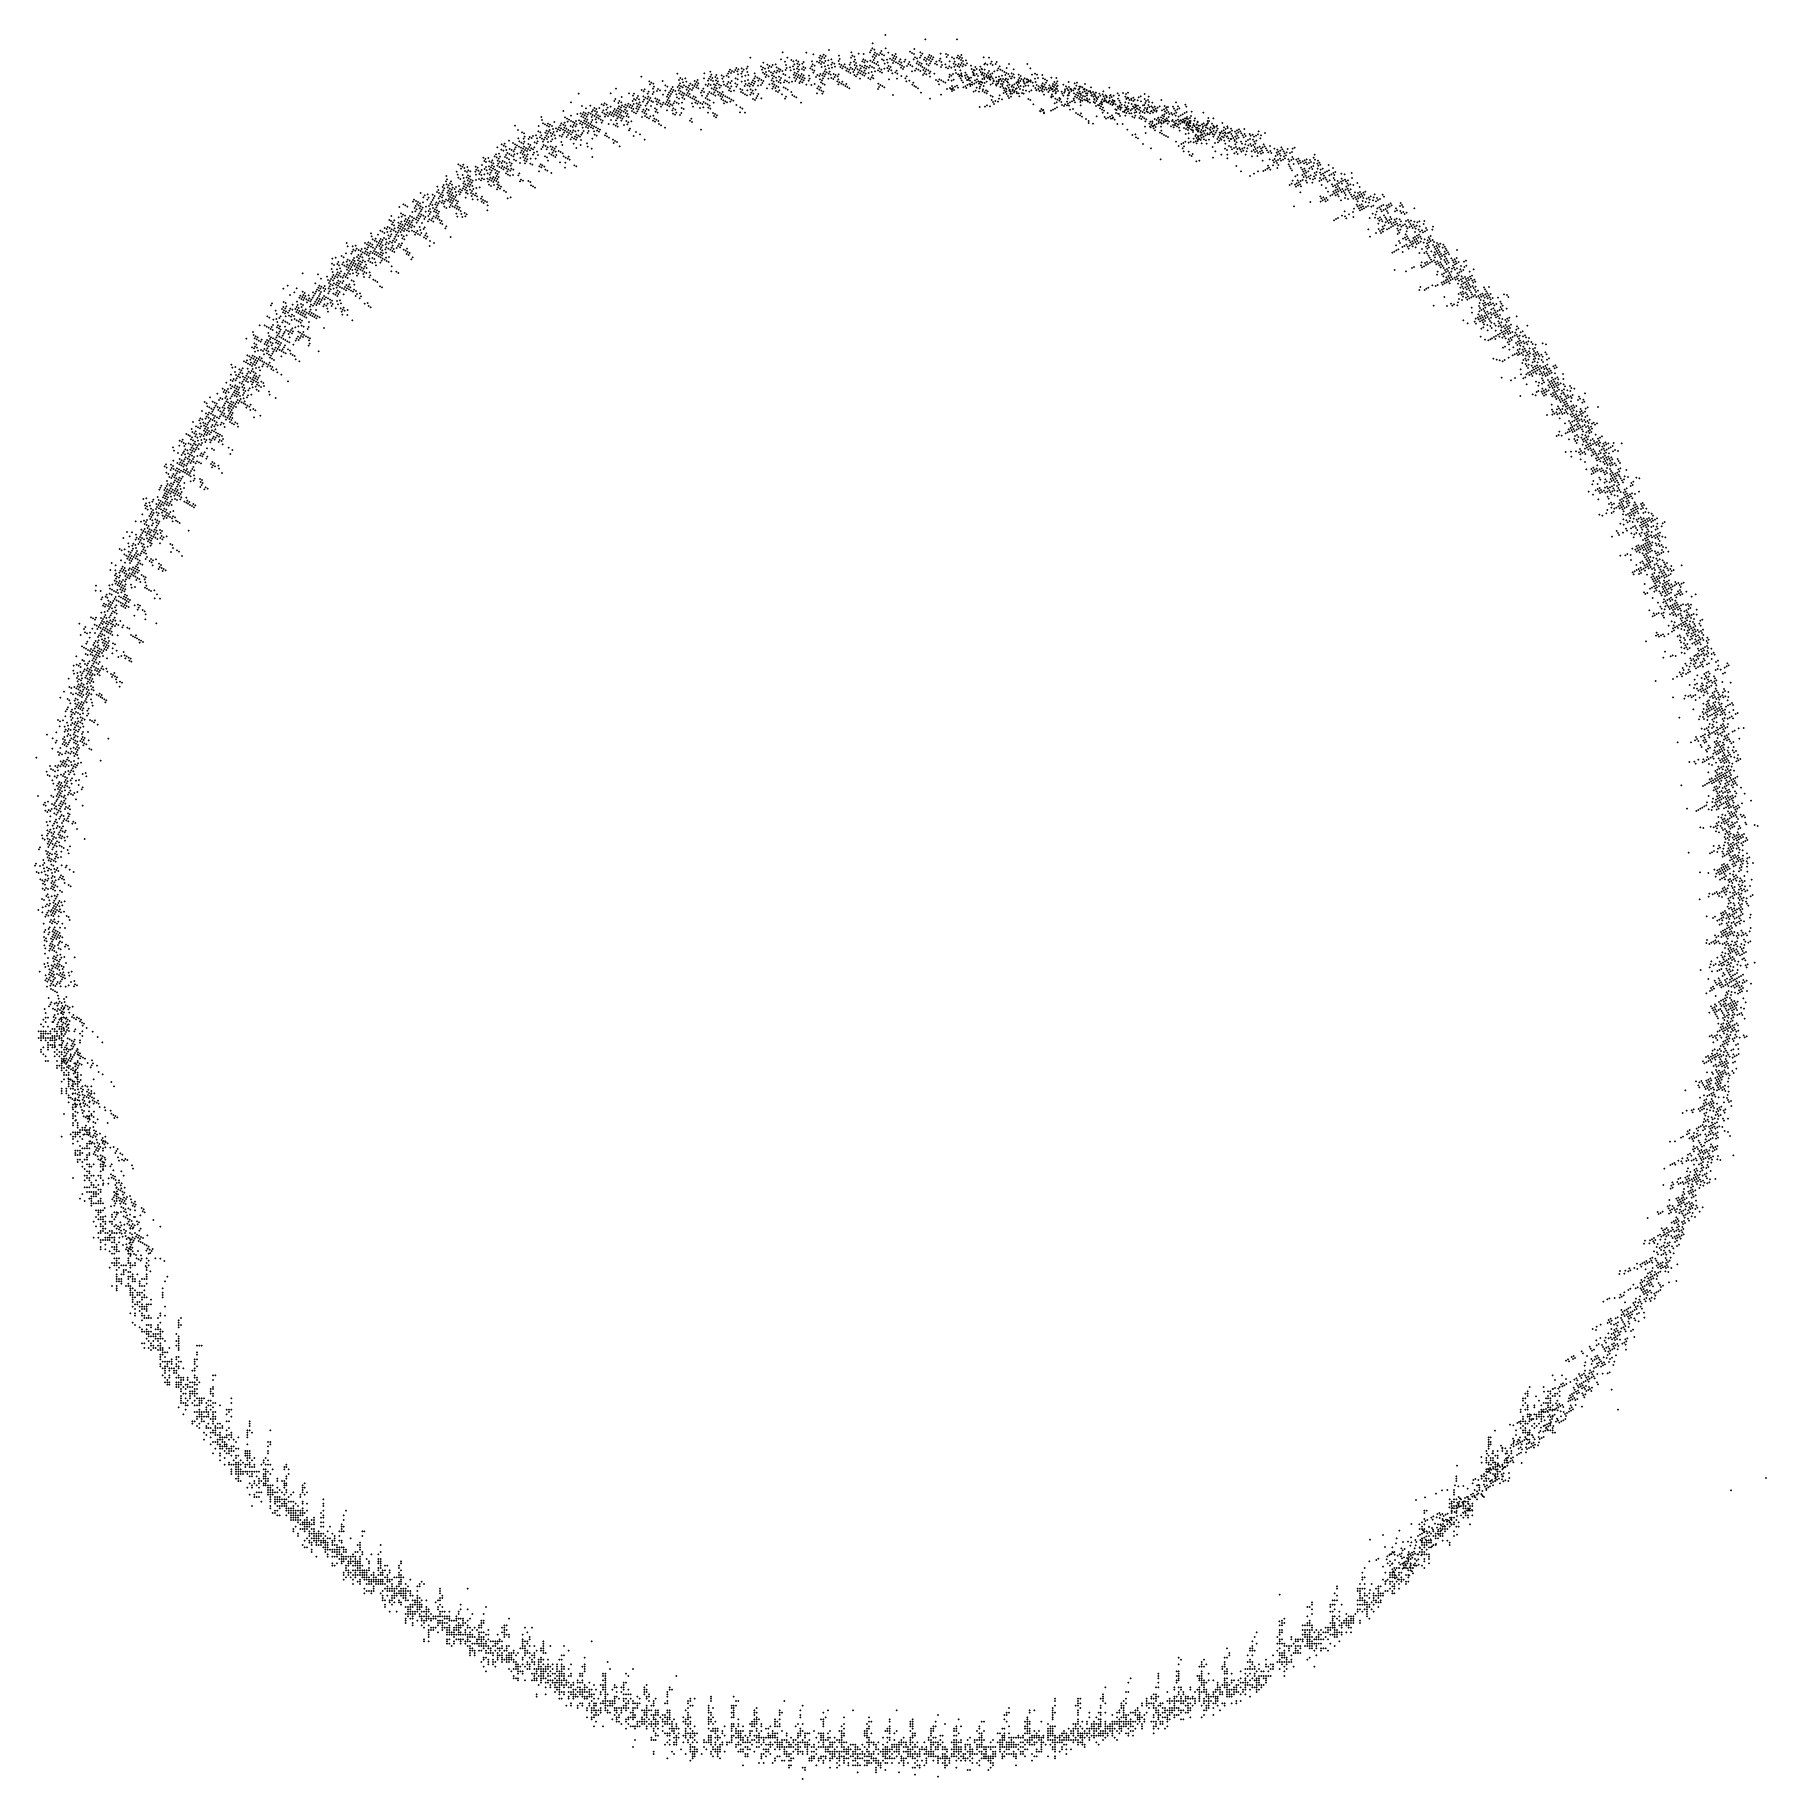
# Model space of a CAD drawing. Header units: millimetres. Extents: x 0.3436 to 0.4191, y 1.2067 to 1.2827.
import ezdxf

# ---------------------------------------------------------------- set-up
doc = ezdxf.new("R2010")
doc.units = ezdxf.units.MM

msp = doc.modelspace()

# ---------------------------------------------------------------- linework, layer by layer
at = {"layer": 'mainlayer', "color": 7, "lineweight": -3}
for p in [(0.380671, 1.282703, -0.0138), (0.37619, 1.281941, -0.0428), (0.378212, 1.282044, -0.0758), (0.379192, 1.28194, -0.04), (0.379998, 1.281937, -0.0875), (0.380048, 1.282023, -0.0158), (0.380098, 1.28211, -0.0245), (0.380112, 1.282333, -0.0351), (0.380185, 1.28206, -0.0255), (0.380495, 1.281997, -0.0361), (0.380681, 1.28212, -0.0545), (0.381747, 1.281966, -0.0264), (0.381934, 1.282089, -0.0419), (0.382194, 1.28194, -0.0458), (0.382194, 1.28194, -0.0497), (0.382407, 1.282509, -0.0138), (0.383796, 1.282515, -0.0138), (0.373905, 1.281183, -0.0197), (0.374178, 1.281256, -0.038), (0.374264, 1.281206, -0.0409), (0.374401, 1.281242, -0.0515), (0.374488, 1.281192, -0.0563), (0.374624, 1.281229, -0.0592), (0.374624, 1.281229, -0.0621), (0.374674, 1.281316, -0.0699), (0.374788, 1.281712, -0.0187), (0.374788, 1.281712, -0.0196), (0.375257, 1.281325, -0.0216), (0.375257, 1.281325, -0.0226), (0.375294, 1.281189, -0.0177), (0.375344, 1.281275, -0.0245), (0.375357, 1.281499, -0.038), (0.375357, 1.281499, -0.039), (0.37543, 1.281225, -0.0274), (0.37553, 1.281399, -0.0438), (0.375567, 1.281262, -0.0399), (0.375617, 1.281349, -0.0457), (0.375704, 1.281299, -0.0448), (0.375754, 1.281385, -0.0515), (0.37589, 1.281422, -0.067), (0.37589, 1.281422, -0.068), (0.375927, 1.281285, -0.0544), (0.376013, 1.281235, -0.0593), (0.3761, 1.281185, -0.0603), (0.3761, 1.281185, -0.0622), (0.3761, 1.281185, -0.0641), (0.376127, 1.281632, -0.0187), (0.376127, 1.281632, -0.0197), (0.3763, 1.281532, -0.0245), (0.376337, 1.281395, -0.0168), (0.376373, 1.281258, -0.0806), (0.3764, 1.281705, -0.0399), (0.37651, 1.281295, -0.0177), (0.376573, 1.281605, -0.0409), (0.376646, 1.281332, -0.0255), (0.376646, 1.281332, -0.0274), (0.376646, 1.281332, -0.0284), (0.37666, 1.281555, -0.0438), (0.376683, 1.281195, -0.0235), (0.376696, 1.281418, -0.0361), (0.376696, 1.281418, -0.039), (0.376796, 1.281591, -0.0515), (0.37682, 1.281232, -0.0371), (0.376833, 1.281455, -0.0457), (0.37687, 1.281318, -0.038), (0.37687, 1.281318, -0.0419), (0.376883, 1.281541, -0.0535), (0.376906, 1.281182, -0.0351), (0.37692, 1.281405, -0.0525), (0.377043, 1.281218, -0.0467), (0.377056, 1.281441, -0.0545), (0.377093, 1.281305, -0.0496), (0.377106, 1.281528, -0.067), (0.377106, 1.281528, -0.068), (0.377179, 1.281255, -0.0506), (0.37722, 1.281924, -0.0168), (0.377403, 1.281241, -0.0642), (0.377453, 1.281328, -0.0758), (0.377466, 1.281551, -0.0845), (0.377489, 1.281191, -0.0709), (0.377503, 1.281415, -0.0787), (0.377503, 1.281415, -0.0835), (0.377529, 1.281861, -0.0293), (0.377589, 1.281365, -0.0816), (0.377689, 1.281538, -0.0158), (0.377776, 1.281488, -0.0177), (0.377776, 1.281488, -0.0187), (0.377789, 1.281711, -0.0322), (0.377789, 1.281711, -0.0351), (0.377826, 1.281574, -0.0245), (0.377839, 1.281798, -0.0429), (0.377862, 1.281438, -0.0197), (0.377862, 1.281438, -0.0216), (0.377876, 1.281661, -0.0303), (0.377899, 1.281301, -0.0139), (0.377899, 1.281301, -0.0923), (0.377912, 1.281524, -0.0255), (0.377912, 1.281524, -0.0313), (0.377926, 1.281748, -0.0409), (0.377976, 1.281834, -0.0496), (0.377999, 1.281474, -0.0284), (0.378012, 1.281698, -0.039), (0.378012, 1.281698, -0.0419), (0.378012, 1.281698, -0.0438), (0.378036, 1.281338, -0.0206), (0.378049, 1.281561, -0.038), (0.378062, 1.281784, -0.0487), (0.378072, 1.281201, -0.0972), (0.378172, 1.281374, -0.0332), (0.378172, 1.281374, -0.0342), (0.378186, 1.281598, -0.0506), (0.378209, 1.281238, -0.0235), (0.378309, 1.281411, -0.04), (0.378309, 1.281411, -0.0458), (0.378322, 1.281634, -0.0535), (0.378345, 1.281274, -0.0361), (0.378359, 1.281498, -0.0467), (0.378359, 1.281498, -0.0526), (0.378445, 1.281448, -0.0516), (0.378445, 1.281448, -0.0545), (0.378482, 1.281311, -0.0448), (0.378482, 1.281311, -0.0477), (0.378632, 1.281571, -0.0651), (0.378632, 1.281571, -0.0671), (0.378645, 1.281794, -0.0836), (0.378669, 1.281434, -0.0622), (0.378682, 1.281657, -0.0748), (0.378705, 1.281298, -0.0555), (0.378705, 1.281298, -0.0574), (0.378705, 1.281298, -0.0593), (0.378755, 1.281384, -0.0681), (0.378792, 1.281248, -0.0564), (0.378792, 1.281248, -0.0584), (0.378842, 1.281334, -0.0642), (0.378892, 1.281421, -0.0768), (0.378929, 1.281284, -0.0661), (0.379015, 1.281234, -0.071), (0.379102, 1.281184, -0.07), (0.379115, 1.281407, -0.0846), (0.379115, 1.281407, -0.0865), (0.379152, 1.281271, -0.0778), (0.379152, 1.281271, -0.0826), (0.379165, 1.281494, -0.0168), (0.379165, 1.281494, -0.0924), (0.379178, 1.281717, -0.0264), (0.379178, 1.281717, -0.0274), (0.379229, 1.281804, -0.0409), (0.379238, 1.281221, -0.0788), (0.379302, 1.281531, -0.0226), (0.379315, 1.281754, -0.039), (0.379338, 1.281394, -0.0216), (0.379352, 1.281617, -0.0303), (0.379352, 1.281617, -0.0332), (0.379375, 1.281257, -0.0139), (0.379375, 1.281257, -0.0875), (0.379375, 1.281257, -0.0914), (0.379388, 1.281481, -0.0255), (0.379425, 1.281344, -0.0235), (0.379462, 1.281207, -0.0158), (0.379502, 1.281877, -0.0593), (0.379562, 1.281381, -0.0293), (0.379562, 1.281381, -0.0342), (0.379598, 1.281244, -0.0245), (0.379648, 1.281331, -0.0284), (0.379662, 1.281554, -0.0487), (0.379712, 1.28164, -0.0545), (0.379725, 1.281864, -0.0681), (0.379735, 1.281281, -0.0361), (0.379748, 1.281504, -0.0458), (0.379748, 1.281504, -0.0468), (0.379785, 1.281367, -0.0371), (0.379785, 1.281367, -0.0419), (0.379785, 1.281367, -0.0439), (0.379798, 1.28159, -0.0584), (0.379821, 1.281231, -0.0352), (0.379821, 1.281231, -0.0381), (0.379871, 1.281317, -0.0429), (0.379885, 1.28154, -0.0603), (0.379958, 1.281267, -0.0477), (0.380008, 1.281354, -0.0497), (0.380008, 1.281354, -0.0536), (0.380008, 1.281354, -0.0555), (0.380021, 1.281577, -0.0623), (0.380095, 1.281304, -0.0574), (0.380108, 1.281527, -0.0691), (0.380121, 1.28175, -0.0797), (0.380158, 1.281614, -0.0788), (0.380171, 1.281837, -0.0895), (0.380171, 1.281837, -0.0904), (0.380181, 1.281254, -0.0526), (0.380181, 1.281254, -0.0565), (0.380195, 1.281477, -0.073), (0.380195, 1.281477, -0.0739), (0.380208, 1.2817, -0.0807), (0.380208, 1.2817, -0.0866), (0.380221, 1.281923, -0.0226), (0.380258, 1.281787, -0.0885), (0.380281, 1.281427, -0.0701), (0.380281, 1.281427, -0.071), (0.380308, 1.281873, -0.0216), (0.380308, 1.281873, -0.0235), (0.380331, 1.281514, -0.0759), (0.380331, 1.281514, -0.0778), (0.380368, 1.281377, -0.0749), (0.380368, 1.281377, -0.0769), (0.380395, 1.281823, -0.0264), (0.380404, 1.28124, -0.0672), (0.380445, 1.28191, -0.0313), (0.380491, 1.28119, -0.072), (0.380518, 1.281637, -0.0168), (0.380518, 1.281637, -0.0197), (0.380531, 1.28186, -0.0342), (0.380604, 1.281587, -0.0206), (0.380618, 1.28181, -0.0332), (0.380628, 1.281227, -0.0817), (0.380641, 1.28145, -0.0139), (0.380641, 1.28145, -0.0187), (0.380641, 1.28145, -0.0934), (0.380741, 1.281623, -0.0303), (0.380741, 1.281623, -0.0323), (0.380764, 1.281264, -0.0856), (0.380778, 1.281487, -0.0274), (0.380804, 1.281933, -0.0555), (0.380814, 1.28135, -0.0944), (0.380851, 1.281214, -0.0915), (0.380878, 1.28166, -0.039), (0.380878, 1.28166, -0.04), (0.380901, 1.2813, -0.0177), (0.380901, 1.2813, -0.0973), (0.380964, 1.28161, -0.0449), (0.380978, 1.281833, -0.0536), (0.381001, 1.281473, -0.0371), (0.381001, 1.281473, -0.0381), (0.381014, 1.281697, -0.0516), (0.381051, 1.28156, -0.0439), (0.381064, 1.281783, -0.0565), (0.381064, 1.281783, -0.0575), (0.381101, 1.281647, -0.0526), (0.381114, 1.28187, -0.0633), (0.381114, 1.28187, -0.0652), (0.381137, 1.28151, -0.041), (0.381137, 1.28151, -0.0487), (0.381151, 1.281733, -0.0604), (0.381224, 1.28146, -0.0458), (0.381274, 1.281547, -0.0584), (0.381311, 1.28141, -0.0497), (0.381324, 1.281633, -0.0643), (0.381347, 1.281273, -0.0429), (0.381361, 1.281497, -0.0594), (0.381397, 1.28136, -0.0468), (0.381434, 1.281223, -0.042), (0.381434, 1.281223, -0.0478), (0.381484, 1.28131, -0.0507), (0.381497, 1.281533, -0.0662), (0.381547, 1.28162, -0.0711), (0.38162, 1.281347, -0.0623), (0.38167, 1.281433, -0.0682), (0.38167, 1.281433, -0.0691), (0.38172, 1.28152, -0.0798), (0.381757, 1.281383, -0.072), (0.381834, 1.281916, -0.0255), (0.381834, 1.281916, -0.0284), (0.381834, 1.281916, -0.0294), (0.381834, 1.281916, -0.0303), (0.381844, 1.281333, -0.0701), (0.381844, 1.281333, -0.073), (0.381907, 1.281643, -0.0197), (0.38192, 1.281866, -0.0313), (0.381957, 1.28173, -0.0274), (0.382017, 1.281233, -0.074), (0.38203, 1.281456, -0.0886), (0.38203, 1.281456, -0.0925), (0.382044, 1.28168, -0.0226), (0.38208, 1.281543, -0.0168), (0.382103, 1.281183, -0.076), (0.382103, 1.281183, -0.0769), (0.382103, 1.281183, -0.0789), (0.382103, 1.281183, -0.0808), (0.382117, 1.281407, -0.0935), (0.382167, 1.281493, -0.0216), (0.38218, 1.281716, -0.0323), (0.38218, 1.281716, -0.0332), (0.38218, 1.281716, -0.0361), (0.382203, 1.281356, -0.0944), (0.38223, 1.281803, -0.041), (0.38223, 1.281803, -0.0429), (0.38223, 1.281803, -0.0449), (0.382253, 1.281443, -0.0187), (0.382253, 1.281443, -0.0206), (0.382253, 1.281443, -0.0235), (0.382253, 1.281443, -0.0245), (0.38228, 1.281889, -0.0487), (0.38229, 1.281307, -0.0177), (0.382353, 1.281616, -0.0381), (0.382377, 1.281256, -0.0158), (0.382377, 1.281256, -0.0974), (0.382403, 1.281703, -0.0468), (0.38244, 1.281566, -0.0391), (0.382463, 1.281206, -0.0964), (0.382477, 1.28143, -0.0352), (0.38249, 1.281653, -0.0439), (0.38249, 1.281653, -0.0507), (0.38254, 1.281739, -0.0565), (0.382563, 1.28138, -0.0342), (0.382563, 1.28138, -0.0371), (0.382577, 1.281603, -0.0478), (0.382577, 1.281603, -0.0517), (0.382577, 1.281603, -0.0536), (0.38259, 1.281826, -0.0643), (0.382613, 1.281466, -0.04), (0.382627, 1.28169, -0.0575), (0.382663, 1.281553, -0.0546), (0.382677, 1.281776, -0.0691), (0.382713, 1.281639, -0.0585), (0.382713, 1.281639, -0.0624), (0.382763, 1.281726, -0.0633), (0.382763, 1.281726, -0.0682), (0.382836, 1.281453, -0.0527), (0.382886, 1.281539, -0.0594), (0.382886, 1.281539, -0.0653), (0.382923, 1.281403, -0.0556), (0.383023, 1.281576, -0.0701), (0.383073, 1.281663, -0.0769), (0.383086, 1.281886, -0.0197), (0.383096, 1.281303, -0.0614), (0.38311, 1.281526, -0.0711), (0.38311, 1.281526, -0.0779), (0.383146, 1.281389, -0.0663), (0.383146, 1.281389, -0.0672), (0.383283, 1.281426, -0.076), (0.383283, 1.281426, -0.0789), (0.38331, 1.281873, -0.0255), (0.38331, 1.281873, -0.0265), (0.383319, 1.281289, -0.0721), (0.383346, 1.281736, -0.0206), (0.383396, 1.281822, -0.0303), (0.383406, 1.28124, -0.0731), (0.383406, 1.28124, -0.0741), (0.383456, 1.281326, -0.0818), (0.383469, 1.281549, -0.0158), (0.383543, 1.281276, -0.0799), (0.383569, 1.281723, -0.0313), (0.383643, 1.281449, -0.0974), (0.383656, 1.281672, -0.0381), (0.383679, 1.281313, -0.0168), (0.383693, 1.281536, -0.0294), (0.383716, 1.281176, -0.0828), (0.383716, 1.281176, -0.0848), (0.383716, 1.281176, -0.0897), (0.383729, 1.281399, -0.0216), (0.383729, 1.281399, -0.0226), (0.383729, 1.281399, -0.0245), (0.383793, 1.281709, -0.0478), (0.383816, 1.281349, -0.0236), (0.383816, 1.281349, -0.0274), (0.383843, 1.281796, -0.0536), (0.383866, 1.281436, -0.0333), (0.383879, 1.281659, -0.0488), (0.383902, 1.281299, -0.0284), (0.383929, 1.281746, -0.0527), (0.383929, 1.281746, -0.0546), (0.383952, 1.281386, -0.0352), (0.383966, 1.281609, -0.0459), (0.383979, 1.281832, -0.0575), (0.384002, 1.281472, -0.0371), (0.384016, 1.281696, -0.0585), (0.384039, 1.281336, -0.0323), (0.384039, 1.281336, -0.0342), (0.384039, 1.281336, -0.0362), (0.384052, 1.281559, -0.0468), (0.384089, 1.281422, -0.041), (0.384089, 1.281422, -0.042), (0.384089, 1.281422, -0.0439), (0.384176, 1.281373, -0.043), (0.384189, 1.281596, -0.0566), (0.384226, 1.281459, -0.0556), (0.384399, 1.281359, -0.0595), (0.384435, 1.281222, -0.0517), (0.384595, 1.2813, -0.048079), (0.384645, 1.281214, -0.051979), (0.384781, 1.281177, -0.060779), (0.384818, 1.281314, -0.052979), (0.384868, 1.281227, -0.054879), (0.384882, 1.281196, -0.0751), (0.384959, 1.281729, -0.0274), (0.384991, 1.281414, -0.047079), (0.385004, 1.281191, -0.064679), (0.385032, 1.281456, -0.0168), (0.385032, 1.281456, -0.0197), (0.385118, 1.281405, -0.0177), (0.385118, 1.281405, -0.0187), (0.385182, 1.281715, -0.0391), (0.385255, 1.281442, -0.0313), (0.385305, 1.281529, -0.0362), (0.385342, 1.281392, -0.0284), (0.385342, 1.281392, -0.0304), (0.385478, 1.281429, -0.0381), (0.385528, 1.281515, -0.0469), (0.385601, 1.281242, -0.0343), (0.385651, 1.281329, -0.0459), (0.385688, 1.281192, -0.0333), (0.385961, 1.281265, -0.0547), (0.386061, 1.281438, -0.0702), (0.386271, 1.281202, -0.0664), (0.386271, 1.281202, -0.0673), (0.386867, 1.281435, -0.0362), (0.386991, 1.281248, -0.0352), (0.370033, 1.280877, -0.0245), (0.37038, 1.280677, -0.0322), (0.370416, 1.280541, -0.0254), (0.370466, 1.280627, -0.0312), (0.370553, 1.280577, -0.036), (0.370553, 1.280577, -0.037), (0.37059, 1.280441, -0.0303), (0.370963, 1.280687, -0.0621), (0.370963, 1.280687, -0.065), (0.371086, 1.280501, -0.064), (0.371173, 1.28045, -0.0592), (0.371396, 1.280437, -0.0698), (0.371609, 1.281007, -0.0389), (0.371619, 1.280424, -0.0814), (0.371619, 1.280424, -0.0863), (0.371669, 1.28051, -0.0197), (0.371682, 1.280733, -0.0312), (0.371719, 1.280597, -0.0274), (0.371732, 1.28082, -0.0399), (0.371756, 1.28046, -0.0187), (0.371819, 1.28077, -0.038), (0.371856, 1.280634, -0.0341), (0.371856, 1.280634, -0.0351), (0.371892, 1.280497, -0.0264), (0.371956, 1.280807, -0.0505), (0.371979, 1.280447, -0.0322), (0.371992, 1.28067, -0.0409), (0.371992, 1.28067, -0.0428), (0.372115, 1.280483, -0.0418), (0.372165, 1.28057, -0.0457), (0.372252, 1.28052, -0.0496), (0.372339, 1.28047, -0.0515), (0.372352, 1.280693, -0.0621), (0.372389, 1.280557, -0.0563), (0.372425, 1.28042, -0.0544), (0.372439, 1.280643, -0.0679), (0.372439, 1.280643, -0.0689), (0.372439, 1.280643, -0.0698), (0.372475, 1.280507, -0.0573), (0.372475, 1.280507, -0.064), (0.372489, 1.28073, -0.0747), (0.372525, 1.280593, -0.065), (0.372762, 1.280803, -0.0177), (0.372762, 1.280803, -0.0187), (0.372775, 1.281026, -0.0332), (0.372775, 1.281026, -0.038), (0.372835, 1.28053, -0.0795), (0.372922, 1.28048, -0.0805), (0.372935, 1.280703, -0.0245), (0.372935, 1.280703, -0.0254), (0.372972, 1.280567, -0.0168), (0.372972, 1.280567, -0.0226), (0.372985, 1.28079, -0.0303), (0.372985, 1.28079, -0.0351), (0.373035, 1.280876, -0.0438), (0.373048, 1.2811, -0.0515), (0.373058, 1.280517, -0.0235), (0.373072, 1.28074, -0.0341), (0.373085, 1.280963, -0.0457), (0.373122, 1.280826, -0.0428), (0.373158, 1.28069, -0.0322), (0.373158, 1.28069, -0.037), (0.373195, 1.280553, -0.0293), (0.373231, 1.280416, -0.0216), (0.373231, 1.280416, -0.0264), (0.373258, 1.280863, -0.0505), (0.373281, 1.280503, -0.0283), (0.373295, 1.280726, -0.0447), (0.373295, 1.280726, -0.0486), (0.373308, 1.28095, -0.0621), (0.373331, 1.28059, -0.0409), (0.373345, 1.280813, -0.0563), (0.373381, 1.280676, -0.0496), (0.373418, 1.28054, -0.039), (0.373418, 1.28054, -0.0419), (0.373505, 1.28049, -0.0399), (0.373505, 1.28049, -0.0467), (0.373531, 1.280936, -0.0699), (0.373568, 1.2808, -0.0631), (0.373605, 1.280663, -0.0612), (0.373618, 1.280886, -0.0689), (0.373641, 1.280526, -0.0554), (0.373728, 1.280476, -0.0525), (0.373755, 1.280923, -0.0805), (0.373778, 1.280563, -0.0641), (0.373805, 1.281009, -0.0873), (0.373814, 1.280426, -0.0573), (0.373814, 1.280426, -0.0593), (0.373828, 1.28065, -0.066), (0.373828, 1.28065, -0.067), (0.373828, 1.28065, -0.0728), (0.373841, 1.280873, -0.0863), (0.373855, 1.281096, -0.098), (0.373914, 1.2806, -0.068), (0.373914, 1.2806, -0.0709), (0.373914, 1.2806, -0.0718), (0.373941, 1.281046, -0.0158), (0.373951, 1.280463, -0.0651), (0.373964, 1.280686, -0.0796), (0.373991, 1.281133, -0.0264), (0.374078, 1.281083, -0.0274), (0.374128, 1.281169, -0.0351), (0.374138, 1.280586, -0.0815), (0.374151, 1.280809, -0.097), (0.374174, 1.28045, -0.0738), (0.374214, 1.281119, -0.0341), (0.374214, 1.281119, -0.039), (0.374224, 1.280536, -0.0883), (0.374238, 1.280759, -0.0168), (0.374251, 1.280983, -0.0254), (0.374388, 1.281019, -0.0399), (0.374411, 1.280659, -0.0187), (0.374411, 1.280659, -0.0206), (0.374411, 1.280659, -0.099), (0.374424, 1.280883, -0.0332), (0.374438, 1.281106, -0.0428), (0.374438, 1.281106, -0.0438), (0.374534, 1.280473, -0.0961), (0.374547, 1.280696, -0.0245), (0.374547, 1.280696, -0.0284), (0.374561, 1.280919, -0.0457), (0.374584, 1.280559, -0.0226), (0.374661, 1.281092, -0.0554), (0.374671, 1.280509, -0.0216), (0.374671, 1.280509, -0.0235), (0.374684, 1.280733, -0.0361), (0.374697, 1.280956, -0.0467), (0.374697, 1.280956, -0.0525), (0.374697, 1.280956, -0.0544), (0.374721, 1.280596, -0.0322), (0.374757, 1.280459, -0.1078), (0.374807, 1.280546, -0.0293), (0.374807, 1.280546, -0.0303), (0.374857, 1.280633, -0.0419), (0.374894, 1.280496, -0.0313), (0.374894, 1.280496, -0.037), (0.374907, 1.280719, -0.0486), (0.374944, 1.280583, -0.0448), (0.374957, 1.280806, -0.0535), (0.374957, 1.280806, -0.0573), (0.374971, 1.281029, -0.066), (0.374971, 1.281029, -0.067), (0.374971, 1.281029, -0.0728), (0.374994, 1.280669, -0.0506), (0.375007, 1.280892, -0.0651), (0.375094, 1.280842, -0.068), (0.375117, 1.280483, -0.0477), (0.375117, 1.280483, -0.0496), (0.37513, 1.280706, -0.0602), (0.37513, 1.280706, -0.0612), (0.37518, 1.280792, -0.0689), (0.375254, 1.280519, -0.0583), (0.375267, 1.280742, -0.0719), (0.375304, 1.280606, -0.0632), (0.37533, 1.281052, -0.0158), (0.37533, 1.281052, -0.0893), (0.375354, 1.280692, -0.0709), (0.375417, 1.281002, -0.0168), (0.375454, 1.280866, -0.0883), (0.375467, 1.281089, -0.0206), (0.375504, 1.280952, -0.0912), (0.375504, 1.280952, -0.0971), (0.375504, 1.280952, -0.099), (0.37559, 1.280902, -0.0942), (0.37559, 1.280902, -0.0951), (0.37559, 1.280902, -0.1), (0.375604, 1.281125, -0.0303), (0.375613, 1.280542, -0.0758), (0.37569, 1.281075, -0.0322), (0.375713, 1.280716, -0.0961), (0.375727, 1.280939, -0.0235), (0.37575, 1.280579, -0.0864), (0.37575, 1.280579, -0.0903), (0.375763, 1.280802, -0.0981), (0.375777, 1.281025, -0.0351), (0.375787, 1.280442, -0.0777), (0.3758, 1.280666, -0.0922), (0.375813, 1.280889, -0.0293), (0.375813, 1.280889, -0.0313), (0.375827, 1.281112, -0.0428), (0.375837, 1.280529, -0.0855), (0.3759, 1.280839, -0.0332), (0.375913, 1.281062, -0.0409), (0.375913, 1.281062, -0.0467), (0.375923, 1.280479, -0.0139), (0.375937, 1.280702, -0.0264), (0.375963, 1.281149, -0.0535), (0.37601, 1.280429, -0.0148), (0.37601, 1.280429, -0.0932), (0.376023, 1.280652, -0.0284), (0.376023, 1.280652, -0.102), (0.376037, 1.280875, -0.0371), (0.37605, 1.281099, -0.0525), (0.376073, 1.280739, -0.0361), (0.376073, 1.280739, -0.1107), (0.37611, 1.280602, -0.0255), (0.376123, 1.280825, -0.0419), (0.376187, 1.281135, -0.0612), (0.376223, 1.280999, -0.0574), (0.376233, 1.280416, -0.101), (0.376246, 1.280639, -0.0342), (0.376296, 1.280725, -0.0477), (0.37631, 1.280949, -0.0583), (0.37631, 1.280949, -0.0632), (0.376323, 1.281172, -0.0728), (0.376383, 1.280675, -0.0487), (0.37647, 1.280625, -0.0496), (0.37647, 1.280625, -0.0506), (0.376483, 1.280849, -0.0651), (0.376546, 1.281158, -0.0139), (0.376606, 1.280662, -0.0554), (0.376606, 1.280662, -0.0564), (0.37667, 1.280972, -0.0758), (0.376706, 1.280835, -0.0709), (0.376706, 1.280835, -0.0738), (0.37672, 1.281058, -0.0206), (0.376743, 1.280699, -0.0661), (0.376743, 1.280699, -0.069), (0.376743, 1.280699, -0.0719), (0.376756, 1.280922, -0.0816), (0.376793, 1.280785, -0.0797), (0.376806, 1.281008, -0.0894), (0.376843, 1.280872, -0.0158), (0.376843, 1.280872, -0.0835), (0.376843, 1.280872, -0.0865), (0.376856, 1.281095, -0.0264), (0.376856, 1.281095, -0.0293), (0.376893, 1.280958, -0.0216), (0.376893, 1.280958, -0.0226), (0.376893, 1.280958, -0.0952), (0.376916, 1.280599, -0.07), (0.376929, 1.280822, -0.0826), (0.376929, 1.280822, -0.0884), (0.376966, 1.280685, -0.0748), (0.376979, 1.280908, -0.0923), (0.377016, 1.280772, -0.0904), (0.377029, 1.280995, -0.0303), (0.377053, 1.280635, -0.0768), (0.377053, 1.280635, -0.0777), (0.377053, 1.280635, -0.0787), (0.377066, 1.280858, -0.0913), (0.377066, 1.280858, -0.0942), (0.377103, 1.280722, -0.0874), (0.377116, 1.280945, -0.0313), (0.377116, 1.280945, -0.0322), (0.377116, 1.280945, -0.0991), (0.377129, 1.281168, -0.0448), (0.377129, 1.281168, -0.0487), (0.377153, 1.280808, -0.0962), (0.377226, 1.280535, -0.0845), (0.377226, 1.280535, -0.0855), (0.377326, 1.280708, -0.0332), (0.377326, 1.280708, -0.1001), (0.377339, 1.280932, -0.0477), (0.377376, 1.280795, -0.0342), (0.377376, 1.280795, -0.1079), (0.377449, 1.280522, -0.0933), (0.377449, 1.280522, -0.0972), (0.377449, 1.280522, -0.0982), (0.377526, 1.281055, -0.0574), (0.377576, 1.281141, -0.0651), (0.377576, 1.281141, -0.0719), (0.377576, 1.281141, -0.0729), (0.377586, 1.280558, -0.105), (0.377649, 1.280868, -0.0584), (0.377699, 1.280955, -0.0661), (0.377759, 1.280458, -0.1108), (0.377786, 1.280905, -0.07), (0.377822, 1.280768, -0.0623), (0.377822, 1.280768, -0.0632), (0.377836, 1.280991, -0.0768), (0.377836, 1.280991, -0.0778), (0.377859, 1.280632, -0.0555), (0.377909, 1.280718, -0.0613), (0.377922, 1.280941, -0.0739), (0.377922, 1.280941, -0.0749), (0.377945, 1.280582, -0.0565), (0.377945, 1.280582, -0.0594), (0.377959, 1.280805, -0.069), (0.377972, 1.281028, -0.0826), (0.378009, 1.280891, -0.0807), (0.378022, 1.281115, -0.0943), (0.378032, 1.280532, -0.0603), (0.378059, 1.280978, -0.0855), (0.378059, 1.280978, -0.0865), (0.378109, 1.281065, -0.0933), (0.378182, 1.280791, -0.0797), (0.378195, 1.281015, -0.0914), (0.378246, 1.281101, -0.0226), (0.378282, 1.280965, -0.0982), (0.378319, 1.280828, -0.0875), (0.378319, 1.280828, -0.0885), (0.378405, 1.280778, -0.0894), (0.378419, 1.281001, -0.0264), (0.378455, 1.280865, -0.1031), (0.378505, 1.280951, -0.0274), (0.378579, 1.280678, -0.0953), (0.378579, 1.280678, -0.0963), (0.378592, 1.280901, -0.1108), (0.378615, 1.280541, -0.0904), (0.378628, 1.280765, -0.1011), (0.378628, 1.280765, -0.1021), (0.378642, 1.280988, -0.0371), (0.378665, 1.280628, -0.1002), (0.378752, 1.280578, -0.0148), (0.378752, 1.280578, -0.0992), (0.378802, 1.280665, -0.108), (0.378838, 1.280528, -0.1041), (0.378925, 1.280478, -0.106), (0.378965, 1.281148, -0.0613), (0.378975, 1.280565, -0.109), (0.378975, 1.280565, -0.1099), (0.379012, 1.280428, -0.1051), (0.379052, 1.281098, -0.0603), (0.379138, 1.281048, -0.0632), (0.379275, 1.281084, -0.0739), (0.379312, 1.280948, -0.073), (0.379325, 1.281171, -0.0807), (0.379325, 1.281171, -0.0817), (0.379398, 1.280898, -0.0691), (0.379448, 1.280984, -0.0798), (0.379498, 1.281071, -0.0856), (0.379548, 1.281157, -0.0943), (0.379571, 1.280798, -0.072), (0.379585, 1.281021, -0.0885), (0.379585, 1.281021, -0.0895), (0.379635, 1.281107, -0.0992), (0.379671, 1.280971, -0.0905), (0.379721, 1.281057, -0.0197), (0.379721, 1.281057, -0.0206), (0.379721, 1.281057, -0.0982), (0.379758, 1.280921, -0.0177), (0.379758, 1.280921, -0.0934), (0.379758, 1.280921, -0.0953), (0.379771, 1.281144, -0.0313), (0.379771, 1.281144, -0.0323), (0.379808, 1.281007, -0.0973), (0.379931, 1.280821, -0.0187), (0.379931, 1.280821, -0.0963), (0.379945, 1.281044, -0.1099), (0.380018, 1.280771, -0.1002), (0.380068, 1.280857, -0.1031), (0.380081, 1.281081, -0.0449), (0.380118, 1.280944, -0.1109), (0.380154, 1.280807, -0.109), (0.380218, 1.281117, -0.0507), (0.380218, 1.281117, -0.0516), (0.380354, 1.281154, -0.0633), (0.380364, 1.280571, -0.1022), (0.380364, 1.280571, -0.1051), (0.380401, 1.280434, -0.1012), (0.380441, 1.281104, -0.0613), (0.380451, 1.280521, -0.1042), (0.380528, 1.281054, -0.0652), (0.380537, 1.280471, -0.1061), (0.380624, 1.280421, -0.1081), (0.380801, 1.281127, -0.0837), (0.380824, 1.280767, -0.0643), (0.380824, 1.280767, -0.0662), (0.380937, 1.281164, -0.0924), (0.380974, 1.281027, -0.0847), (0.381111, 1.281064, -0.0148), (0.381111, 1.281064, -0.0964), (0.381111, 1.281064, -0.0983), (0.381161, 1.28115, -0.0284), (0.381161, 1.28115, -0.0294), (0.381184, 1.28079, -0.0827), (0.381197, 1.281014, -0.0954), (0.38137, 1.280914, -0.0993), (0.381544, 1.280814, -0.1022), (0.38158, 1.280677, -0.1003), (0.381594, 1.2809, -0.111), (0.381717, 1.280714, -0.1062), (0.38183, 1.28111, -0.0614), (0.38184, 1.280527, -0.1013), (0.38184, 1.280527, -0.1052), (0.38189, 1.280614, -0.1101), (0.381927, 1.280477, -0.1033), (0.381967, 1.281147, -0.0672), (0.382013, 1.280427, -0.1091), (0.38219, 1.281133, -0.0828), (0.382313, 1.280947, -0.075), (0.382313, 1.280947, -0.0779), (0.382327, 1.28117, -0.0876), (0.382327, 1.28117, -0.0896), (0.382363, 1.281033, -0.0818), (0.382363, 1.281033, -0.0838), (0.382363, 1.281033, -0.0867), (0.382413, 1.28112, -0.0915), (0.38245, 1.280983, -0.0857), (0.38255, 1.281156, -0.1013), (0.382586, 1.28102, -0.0955), (0.382623, 1.280883, -0.0848), (0.382636, 1.281106, -0.1003), (0.38281, 1.281006, -0.1082), (0.382883, 1.280733, -0.0148), (0.382969, 1.280683, -0.0984), (0.383006, 1.280547, -0.0906), (0.383019, 1.28077, -0.1043), (0.383106, 1.28072, -0.1023), (0.383106, 1.28072, -0.1033), (0.383193, 1.28067, -0.1072), (0.383193, 1.28067, -0.1092), (0.383279, 1.28062, -0.1102), (0.383419, 1.280737, -0.066679), (0.383455, 1.280874, -0.056979), (0.383479, 1.280966, -0.0605), (0.383542, 1.280924, -0.058879), (0.383555, 1.2807, -0.075479), (0.383569, 1.280477, -0.094079), (0.383616, 1.281003, -0.0751), (0.383642, 1.280751, -0.067679), (0.383705, 1.280441, -0.015979), (0.383752, 1.281039, -0.0809), (0.383792, 1.280491, -0.097979), (0.383839, 1.28099, -0.0858), (0.383852, 1.280987, -0.057879), (0.383902, 1.2809, -0.065679), (0.383926, 1.280939, -0.0838), (0.383939, 1.281163, -0.0187), (0.383952, 1.280814, -0.068679), (0.383976, 1.281026, -0.0887), (0.383976, 1.281026, -0.0955), (0.383988, 1.28095, -0.059879), (0.384002, 1.280727, -0.081279), (0.384012, 1.28089, -0.0868), (0.384052, 1.280641, -0.086179), (0.384065, 1.280417, -0.102879), (0.384149, 1.280926, -0.0177), (0.384149, 1.280926, -0.0916), (0.384149, 1.280926, -0.0985), (0.384152, 1.280467, -0.021779), (0.384162, 1.28105, -0.055979), (0.384175, 1.280827, -0.072479), (0.384212, 1.280964, -0.061779), (0.384225, 1.280741, -0.085179), (0.384238, 1.280517, -0.103779), (0.384262, 1.280877, -0.069579), (0.384262, 1.280877, -0.070579), (0.384272, 1.280739, -0.0907), (0.384272, 1.280739, -0.0926), (0.384312, 1.280791, -0.078379), (0.384322, 1.280826, -0.0965), (0.384325, 1.280567, -0.099879), (0.384362, 1.280704, -0.087179), (0.384375, 1.280481, -0.105779), (0.384395, 1.280553, -0.0878), (0.384398, 1.280841, -0.080279), (0.384445, 1.28064, -0.0946), (0.384462, 1.280531, -0.024779), (0.384472, 1.281086, -0.0449), (0.384509, 1.280949, -0.0391), (0.384521, 1.281027, -0.062779), (0.384522, 1.281173, -0.0498), (0.384548, 1.280581, -0.023779), (0.384558, 1.281164, -0.053979), (0.384571, 1.280941, -0.073479), (0.384571, 1.280941, -0.076379), (0.384571, 1.280941, -0.077379), (0.384585, 1.280717, -0.089079), (0.384635, 1.280631, -0.022779), (0.384658, 1.280991, -0.074479), (0.384671, 1.280767, -0.088179), (0.384708, 1.280904, -0.084179), (0.384721, 1.280681, -0.016979), (0.384721, 1.280681, -0.017879), (0.384755, 1.280576, -0.1093), (0.384771, 1.280594, -0.027679), (0.384771, 1.280594, -0.104779), (0.384792, 1.280439, -0.1005), (0.384805, 1.280663, -0.1112), (0.384831, 1.281091, -0.071479), (0.384842, 1.280526, -0.1063), (0.384858, 1.280644, -0.101779), (0.384868, 1.280972, -0.0605), (0.384881, 1.281004, -0.079279), (0.384892, 1.280613, -0.0401), (0.384895, 1.280781, -0.091979), (0.384918, 1.281059, -0.0634), (0.384955, 1.280923, -0.0624), (0.384958, 1.280471, -0.039379), (0.384981, 1.280831, -0.095979), (0.384992, 1.280786, -0.0508), (0.384995, 1.280608, -0.028579), (0.384995, 1.280608, -0.029579), (0.385005, 1.281009, -0.0663), (0.385068, 1.280881, -0.090079), (0.385081, 1.280658, -0.025679), (0.385081, 1.280658, -0.026679), (0.385092, 1.280959, -0.0712), (0.385128, 1.280823, -0.0654), (0.385142, 1.281046, -0.0761), (0.385178, 1.280909, -0.0702), (0.385192, 1.281132, -0.0819), (0.385204, 1.280844, -0.090979), (0.385215, 1.280772, -0.0615), (0.385241, 1.280981, -0.083179), (0.385254, 1.280758, -0.098879), (0.385265, 1.280859, -0.0722), (0.385265, 1.280859, -0.0741), (0.385268, 1.280534, -0.042279), (0.385268, 1.280534, -0.043179), (0.385291, 1.280894, -0.092979), (0.385328, 1.281031, -0.082179), (0.385351, 1.280809, -0.0732), (0.385354, 1.280584, -0.038379), (0.385388, 1.280673, -0.0644), (0.385391, 1.280721, -0.033479), (0.385415, 1.281119, -0.0946), (0.385415, 1.281119, -0.0956), (0.385488, 1.280846, -0.0858), (0.385491, 1.280548, -0.041279), (0.385511, 1.280486, -0.0673), (0.385528, 1.280684, -0.032479), (0.385528, 1.280684, -0.037379), (0.385551, 1.281155, -0.0245), (0.385551, 1.281155, -0.0255), (0.385561, 1.280573, -0.0693), (0.385578, 1.280598, -0.040279), (0.385578, 1.280598, -0.044179), (0.385611, 1.280659, -0.079), (0.385611, 1.280659, -0.0829), (0.385614, 1.280734, -0.034479), (0.385625, 1.280882, -0.0158), (0.385661, 1.280746, -0.0898), (0.385678, 1.280425, -0.056879), (0.385701, 1.280784, -0.030579), (0.385714, 1.280561, -0.045179), (0.385748, 1.280696, -0.0868), (0.385748, 1.280696, -0.0927), (0.385761, 1.280919, -0.0226), (0.385761, 1.280919, -0.0265), (0.385764, 1.280475, -0.053879), (0.385775, 1.281142, -0.0352), (0.385775, 1.281142, -0.0372), (0.385784, 1.280559, -0.0849), (0.385798, 1.280782, -0.0207), (0.385834, 1.280646, -0.0937), (0.385861, 1.281092, -0.0401), (0.385884, 1.280732, -0.0236), (0.385898, 1.280956, -0.0323), (0.385924, 1.280798, -0.036379), (0.385948, 1.281042, -0.042), (0.385971, 1.280682, -0.0216), (0.385987, 1.280488, -0.061679), (0.386021, 1.280769, -0.0294), (0.386024, 1.280625, -0.052879), (0.386034, 1.280992, -0.0411), (0.386034, 1.280992, -0.044), (0.386074, 1.280538, -0.054879), (0.386097, 1.280898, -0.031479), (0.386147, 1.280811, -0.035379), (0.386158, 1.280805, -0.043), (0.386171, 1.281029, -0.0518), (0.386181, 1.280446, -0.0996), (0.386208, 1.280892, -0.045), (0.386208, 1.280892, -0.0498), (0.386211, 1.280501, -0.066579), (0.386258, 1.280979, -0.0557), (0.386261, 1.280415, -0.072379), (0.386294, 1.280842, -0.0508), (0.386297, 1.280551, -0.057779), (0.386384, 1.280601, -0.062679), (0.386417, 1.280656, -0.0479), (0.386434, 1.280515, -0.069479), (0.386467, 1.280742, -0.0528), (0.38647, 1.280651, -0.055879), (0.38647, 1.280651, -0.060679), (0.386481, 1.280965, -0.0654), (0.386484, 1.280428, -0.071379), (0.386484, 1.280428, -0.073379), (0.386504, 1.280606, -0.0489), (0.386517, 1.280829, -0.0596), (0.386554, 1.280692, -0.0537), (0.386554, 1.280692, -0.0576), (0.386567, 1.280915, -0.0644), (0.38657, 1.280478, -0.076279), (0.386604, 1.280779, -0.0586), (0.386604, 1.280779, -0.0635), (0.386691, 1.280729, -0.0606), (0.386694, 1.280665, -0.059679), (0.386707, 1.280442, -0.077279), (0.386727, 1.280592, -0.0567), (0.386741, 1.280815, -0.0693), (0.386744, 1.280578, -0.070379), (0.386794, 1.280492, -0.075279), (0.386827, 1.280765, -0.0742), (0.38683, 1.280628, -0.065579), (0.386864, 1.280629, -0.0684), (0.386867, 1.280765, -0.058779), (0.3869, 1.280492, -0.0615), (0.3869, 1.280492, -0.0625), (0.386914, 1.280715, -0.0713), (0.386914, 1.280715, -0.0762), (0.386917, 1.280678, -0.063579), (0.387001, 1.280665, -0.0732), (0.387001, 1.280665, -0.0771), (0.387003, 1.280728, -0.064579), (0.387064, 1.280975, -0.0197), (0.387087, 1.280615, -0.0791), (0.387124, 1.280479, -0.0752), (0.387187, 1.280789, -0.0168), (0.387187, 1.280789, -0.0207), (0.3872, 1.281012, -0.0343), (0.387224, 1.280652, -0.085), (0.387224, 1.280652, -0.0869), (0.387224, 1.280652, -0.0879), (0.38726, 1.280515, -0.082), (0.38726, 1.280515, -0.083), (0.38726, 1.280515, -0.084), (0.387287, 1.280962, -0.0333), (0.387324, 1.280825, -0.0255), (0.387347, 1.280465, -0.0801), (0.387484, 1.280502, -0.0178), (0.38751, 1.280948, -0.044), (0.387513, 1.280445, -0.018879), (0.387533, 1.280589, -0.0217), (0.387533, 1.280589, -0.0226), (0.387547, 1.280812, -0.043), (0.38757, 1.280452, -0.0938), (0.38762, 1.280539, -0.0265), (0.38762, 1.280539, -0.0275), (0.387634, 1.280762, -0.0372), (0.38767, 1.280625, -0.0324), (0.38772, 1.280712, -0.045), (0.387823, 1.280509, -0.019779), (0.387873, 1.280422, -0.034379), (0.387907, 1.280835, -0.0577), (0.38796, 1.280472, -0.032479), (0.38798, 1.280562, -0.047), (0.38798, 1.280562, -0.0499), (0.388017, 1.280425, -0.0411), (0.388017, 1.280425, -0.0421), (0.38803, 1.280648, -0.0518), (0.388067, 1.280512, -0.0509), (0.388067, 1.280512, -0.0528), (0.388117, 1.280598, -0.0586), (0.388117, 1.280598, -0.0596), (0.38813, 1.280822, -0.0703), (0.38813, 1.280822, -0.0713), (0.388153, 1.280462, -0.0479), (0.388167, 1.280685, -0.0664), (0.388183, 1.280485, -0.030479), (0.388426, 1.280535, -0.0674), (0.388543, 1.280462, -0.036279), (0.388543, 1.280462, -0.042179), (0.388666, 1.280649, -0.031479), (0.388679, 1.280426, -0.043079), (0.388923, 1.280595, -0.0158), (0.388989, 1.280489, -0.051779), (0.389026, 1.280626, -0.037279), (0.389126, 1.280452, -0.054779), (0.389183, 1.280445, -0.0207), (0.389262, 1.280416, -0.055679), (0.389369, 1.280568, -0.0382), (0.389629, 1.280418, -0.047), (0.389629, 1.280418, -0.048), (0.366965, 1.279762, -0.0264), (0.367301, 1.280145, -0.0716), (0.368304, 1.279682, -0.0187), (0.36844, 1.279718, -0.0235), (0.368527, 1.279668, -0.0264), (0.36869, 1.280151, -0.0649), (0.36885, 1.279828, -0.0534), (0.3689, 1.279915, -0.064), (0.368927, 1.280361, -0.0158), (0.369024, 1.279728, -0.0611), (0.369074, 1.279815, -0.0698), (0.36916, 1.279765, -0.0659), (0.369173, 1.279988, -0.0833), (0.369333, 1.279665, -0.0688), (0.36947, 1.279701, -0.0823), (0.369497, 1.280148, -0.0341), (0.369657, 1.279825, -0.0245), (0.36967, 1.280048, -0.0351), (0.369693, 1.279688, -0.0168), (0.369707, 1.279911, -0.0264), (0.36972, 1.280134, -0.0418), (0.36972, 1.280134, -0.0428), (0.369793, 1.279861, -0.0293), (0.36983, 1.279725, -0.0254), (0.36983, 1.279725, -0.0274), (0.369843, 1.279948, -0.0409), (0.369893, 1.280034, -0.0476), (0.369916, 1.279675, -0.0216), (0.36993, 1.279898, -0.036), (0.36993, 1.279898, -0.0399), (0.369966, 1.279761, -0.0322), (0.369966, 1.279761, -0.0332), (0.370043, 1.280294, -0.0669), (0.370103, 1.279798, -0.0457), (0.370116, 1.280021, -0.0553), (0.37013, 1.280244, -0.0688), (0.370153, 1.279884, -0.0486), (0.37018, 1.280331, -0.0756), (0.370203, 1.279971, -0.0611), (0.370276, 1.279698, -0.0467), (0.37029, 1.279921, -0.0563), (0.37029, 1.279921, -0.0602), (0.370303, 1.280144, -0.0746), (0.370326, 1.279784, -0.0544), (0.370326, 1.279784, -0.0582), (0.37034, 1.280008, -0.0659), (0.37034, 1.280008, -0.0698), (0.370353, 1.280231, -0.0862), (0.370376, 1.279871, -0.0592), (0.370426, 1.279958, -0.0679), (0.370463, 1.279821, -0.0621), (0.370526, 1.280131, -0.0872), (0.37054, 1.280354, -0.0197), (0.370549, 1.279771, -0.0631), (0.370549, 1.279771, -0.064), (0.370576, 1.280218, -0.0158), (0.370576, 1.280218, -0.0187), (0.370649, 1.279944, -0.0785), (0.370686, 1.279808, -0.0766), (0.370713, 1.280254, -0.0206), (0.370713, 1.280254, -0.0235), (0.370723, 1.279671, -0.065), (0.370723, 1.279671, -0.0718), (0.370723, 1.279671, -0.0727), (0.370736, 1.279894, -0.0834), (0.370763, 1.280341, -0.0293), (0.370773, 1.279758, -0.0776), (0.370823, 1.279844, -0.0853), (0.370849, 1.280291, -0.0351), (0.370859, 1.279708, -0.0795), (0.370946, 1.279658, -0.0824), (0.370946, 1.279658, -0.0843), (0.370973, 1.280104, -0.0264), (0.370973, 1.280104, -0.0332), (0.370996, 1.279744, -0.0931), (0.371073, 1.280277, -0.0457), (0.371082, 1.279694, -0.0911), (0.371082, 1.279694, -0.0921), (0.371132, 1.279781, -0.0168), (0.371132, 1.279781, -0.0177), (0.371132, 1.279781, -0.0216), (0.371146, 1.280004, -0.0341), (0.371182, 1.279868, -0.0274), (0.371196, 1.280091, -0.0447), (0.371219, 1.279731, -0.0989), (0.371232, 1.279954, -0.038), (0.371246, 1.280177, -0.0515), (0.371246, 1.280177, -0.0524), (0.371246, 1.280177, -0.0534), (0.371269, 1.279817, -0.0283), (0.371282, 1.280041, -0.0409), (0.371296, 1.280264, -0.0553), (0.371296, 1.280264, -0.0611), (0.371306, 1.279681, -0.1008), (0.371306, 1.279681, -0.1018), (0.371332, 1.280127, -0.0486), (0.371332, 1.280127, -0.0496), (0.371332, 1.280127, -0.0505), (0.371332, 1.280127, -0.0544), (0.371346, 1.280351, -0.0679), (0.371382, 1.280214, -0.0563), (0.371432, 1.2803, -0.0689), (0.371442, 1.279717, -0.1076), (0.371492, 1.279804, -0.0418), (0.371519, 1.280251, -0.0708), (0.371556, 1.280114, -0.0631), (0.371556, 1.280114, -0.066), (0.371579, 1.279754, -0.0399), (0.371592, 1.279977, -0.0602), (0.371656, 1.280287, -0.0766), (0.371665, 1.279704, -0.0467), (0.371665, 1.279704, -0.0476), (0.371679, 1.279927, -0.0583), (0.371692, 1.280151, -0.0756), (0.371706, 1.280374, -0.0139), (0.371742, 1.280237, -0.0824), (0.371779, 1.2801, -0.0776), (0.371802, 1.279741, -0.0573), (0.371815, 1.279964, -0.0718), (0.371829, 1.280187, -0.0785), (0.371842, 1.28041, -0.0226), (0.371865, 1.280051, -0.0747), (0.371902, 1.279914, -0.067), (0.371915, 1.280137, -0.0795), (0.371915, 1.280137, -0.0805), (0.372002, 1.280087, -0.0834), (0.372002, 1.280087, -0.0873), (0.372015, 1.28031, -0.0235), (0.372015, 1.28031, -0.0245), (0.372015, 1.28031, -0.0989), (0.372052, 1.280174, -0.0177), (0.372065, 1.280397, -0.0303), (0.372089, 1.280037, -0.0882), (0.372102, 1.28026, -0.0255), (0.372102, 1.28026, -0.0283), (0.372102, 1.28026, -0.0293), (0.372102, 1.28026, -0.0999), (0.372139, 1.280124, -0.0216), (0.372152, 1.280347, -0.0332), (0.372152, 1.280347, -0.0361), (0.372175, 1.279987, -0.0168), (0.372239, 1.280297, -0.037), (0.372248, 1.279714, -0.0728), (0.372262, 1.279937, -0.0892), (0.372289, 1.280383, -0.0467), (0.372312, 1.280024, -0.1009), (0.372348, 1.279887, -0.0158), (0.372348, 1.279887, -0.0912), (0.372385, 1.27975, -0.0854), (0.372398, 1.279974, -0.0979), (0.372435, 1.279837, -0.0921), (0.372472, 1.279701, -0.0902), (0.372512, 1.28037, -0.0554), (0.372522, 1.279787, -0.0206), (0.372522, 1.279787, -0.097), (0.372608, 1.279737, -0.1019), (0.372635, 1.280184, -0.0486), (0.372672, 1.280047, -0.0438), (0.372685, 1.28027, -0.0592), (0.372685, 1.28027, -0.0612), (0.372695, 1.279687, -0.096), (0.372735, 1.280357, -0.067), (0.372745, 1.279774, -0.1067), (0.372772, 1.28022, -0.0602), (0.372831, 1.279724, -0.1106), (0.372845, 1.279947, -0.0448), (0.372895, 1.280033, -0.0583), (0.372918, 1.279674, -0.1077), (0.372931, 1.279897, -0.0477), (0.372945, 1.28012, -0.0631), (0.372945, 1.28012, -0.066), (0.372995, 1.280207, -0.0708), (0.372995, 1.280207, -0.0718), (0.373018, 1.279847, -0.0535), (0.373081, 1.280157, -0.0728), (0.373081, 1.280157, -0.0757), (0.373095, 1.28038, -0.0854), (0.373168, 1.280107, -0.0738), (0.373168, 1.280107, -0.0786), (0.373181, 1.28033, -0.0158), (0.373181, 1.28033, -0.0863), (0.373191, 1.279747, -0.0525), (0.373218, 1.280193, -0.0834), (0.373255, 1.280057, -0.0776), (0.373268, 1.28028, -0.0883), (0.373318, 1.280367, -0.0274), (0.373355, 1.28023, -0.0912), (0.373355, 1.28023, -0.0922), (0.373391, 1.280093, -0.0893), (0.373441, 1.28018, -0.0197), (0.373441, 1.28018, -0.097), (0.373455, 1.280403, -0.0312), (0.373455, 1.280403, -0.0361), (0.373455, 1.280403, -0.1106), (0.373478, 1.280043, -0.0873), (0.373514, 1.279907, -0.0815), (0.373514, 1.279907, -0.0825), (0.373528, 1.28013, -0.0951), (0.373564, 1.279993, -0.0932), (0.373578, 1.280217, -0.1019), (0.373601, 1.279857, -0.0844), (0.373614, 1.28008, -0.0206), (0.373614, 1.28008, -0.0941), (0.373614, 1.28008, -0.0961), (0.373638, 1.27972, -0.0767), (0.373688, 1.279807, -0.0139), (0.373701, 1.28003, -0.1029), (0.373774, 1.279757, -0.0903), (0.373788, 1.27998, -0.099), (0.373851, 1.28029, -0.0535), (0.373874, 1.27993, -0.1), (0.373901, 1.280376, -0.0544), (0.373901, 1.280376, -0.0602), (0.373911, 1.279793, -0.098), (0.373938, 1.28024, -0.0477), (0.373961, 1.27988, -0.1077), (0.374047, 1.27983, -0.1097), (0.374074, 1.280276, -0.0583), (0.374347, 1.280349, -0.0786), (0.374347, 1.280349, -0.0825), (0.374384, 1.280213, -0.0748), (0.374434, 1.2803, -0.0854), (0.374471, 1.280163, -0.0757), (0.374471, 1.280163, -0.0777), (0.374557, 1.280113, -0.0767), (0.374644, 1.280063, -0.0835), (0.374657, 1.280286, -0.0912), (0.374657, 1.280286, -0.0942), (0.374657, 1.280286, -0.0951), (0.37478, 1.2801, -0.0922), (0.374794, 1.280323, -0.1), (0.37483, 1.280186, -0.0139), (0.37483, 1.280186, -0.0148), (0.37488, 1.280273, -0.0177), (0.37488, 1.280273, -0.1049), (0.374904, 1.279913, -0.0893), (0.374917, 1.280136, -0.101), (0.374917, 1.280136, -0.1019), (0.37499, 1.279863, -0.0845), (0.37499, 1.279863, -0.0903), (0.375017, 1.280309, -0.1107), (0.37504, 1.27995, -0.0932), (0.37509, 1.280036, -0.1029), (0.37509, 1.280036, -0.1039), (0.37514, 1.280123, -0.1068), (0.375263, 1.279936, -0.1059), (0.375263, 1.279936, -0.1088), (0.375263, 1.279936, -0.1098), (0.375513, 1.280369, -0.0641), (0.375737, 1.280356, -0.0738), (0.375873, 1.280392, -0.0787), (0.375873, 1.280392, -0.0816), (0.375873, 1.280392, -0.0845), (0.37591, 1.280256, -0.0748), (0.375996, 1.280206, -0.0768), (0.376046, 1.280292, -0.0874), (0.37617, 1.280106, -0.0806), (0.37617, 1.280106, -0.0836), (0.376293, 1.279919, -0.0797), (0.37632, 1.280366, -0.1078), (0.376343, 1.280006, -0.0826), (0.376406, 1.280316, -0.103), (0.376406, 1.280316, -0.1069), (0.376579, 1.280216, -0.1098), (0.376616, 1.280079, -0.1059), (0.376703, 1.280029, -0.1089), (0.376789, 1.279979, -0.105), (0.376999, 1.279742, -0.104), (0.377696, 1.280149, -0.0149), (0.377709, 1.280372, -0.103), (0.377795, 1.280322, -0.1021), (0.377795, 1.280322, -0.104), (0.377845, 1.280408, -0.1069), (0.377845, 1.280408, -0.1089), (0.377882, 1.280272, -0.106), (0.377919, 1.280135, -0.1011), (0.377969, 1.280222, -0.1099), (0.379098, 1.280378, -0.107), (0.380351, 1.280348, -0.0148), (0.381007, 1.280084, -0.1071), (0.3821, 1.280377, -0.1072), (0.382223, 1.28019, -0.1043), (0.382223, 1.28019, -0.1082), (0.382616, 1.279927, -0.110879), (0.383099, 1.280091, -0.109779), (0.383352, 1.280347, -0.0994), (0.383489, 1.280383, -0.1063), (0.383532, 1.280341, -0.096979), (0.383576, 1.280333, -0.1053), (0.383576, 1.280333, -0.1112), (0.383582, 1.280254, -0.108779), (0.383619, 1.280391, -0.095079), (0.383669, 1.280304, -0.107779), (0.383842, 1.280404, -0.018879), (0.383842, 1.280404, -0.019879), (0.383842, 1.280404, -0.020879), (0.383842, 1.280404, -0.100879), (0.384202, 1.280381, -0.106779), (0.384525, 1.280221, -0.047179), (0.384525, 1.280221, -0.049079), (0.384612, 1.280271, -0.048079), (0.384655, 1.280403, -0.0148), (0.384748, 1.280234, -0.051079), (0.384785, 1.280371, -0.046179), (0.384915, 1.280253, -0.0937), (0.384915, 1.280253, -0.0995), (0.384921, 1.280334, -0.050079), (0.384921, 1.280334, -0.051979), (0.385001, 1.280203, -0.1015), (0.385051, 1.28029, -0.1083), (0.385088, 1.280153, -0.1034), (0.385138, 1.280239, -0.1054), (0.385138, 1.280239, -0.1103), (0.385261, 1.280053, -0.1044), (0.385308, 1.279865, -0.015979), (0.385348, 1.280003, -0.1074), (0.385358, 1.279778, -0.104679), (0.385408, 1.279692, -0.108679), (0.385471, 1.279816, -0.1025), (0.385581, 1.279792, -0.109579), (0.385618, 1.279928, -0.098779), (0.385654, 1.280065, -0.083179), (0.385754, 1.279892, -0.097879), (0.385754, 1.279892, -0.103679), (0.385814, 1.280388, -0.067579), (0.385828, 1.280165, -0.081179), (0.385828, 1.280165, -0.086079), (0.385858, 1.280286, -0.0683), (0.385908, 1.280373, -0.081), (0.385914, 1.280215, -0.082179), (0.385944, 1.280236, -0.0771), (0.385951, 1.280351, -0.068479), (0.385964, 1.280128, -0.084179), (0.385964, 1.280128, -0.087079), (0.385964, 1.280128, -0.088079), (0.386014, 1.280042, -0.096879), (0.386044, 1.280409, -0.0888), (0.386044, 1.280409, -0.0908), (0.386064, 1.279955, -0.102679), (0.386081, 1.280272, -0.084), (0.386087, 1.280315, -0.078279), (0.386117, 1.280136, -0.0781), (0.386117, 1.280136, -0.0801), (0.386137, 1.280228, -0.085079), (0.386151, 1.280005, -0.099779), (0.386151, 1.280005, -0.100779), (0.386151, 1.280005, -0.101679), (0.386187, 1.280142, -0.092879), (0.386217, 1.280309, -0.0879), (0.386224, 1.280278, -0.079279), (0.386274, 1.280192, -0.016879), (0.386274, 1.280192, -0.088979), (0.386304, 1.280259, -0.0918), (0.386304, 1.280259, -0.0967), (0.386354, 1.280346, -0.0986), (0.386391, 1.280209, -0.0976), (0.386397, 1.280378, -0.074379), (0.386411, 1.280155, -0.091879), (0.386477, 1.280159, -0.1006), (0.386514, 1.280023, -0.0149), (0.386534, 1.280342, -0.080179), (0.386634, 1.280168, -0.095779), (0.38667, 1.280305, -0.089979), (0.38667, 1.280305, -0.090879), (0.3867, 1.280146, -0.1065), (0.386807, 1.280268, -0.017879), (0.386807, 1.280268, -0.093879), (0.38691, 1.279909, -0.1075), (0.386944, 1.280232, -0.021779), (0.386997, 1.279859, -0.1036), (0.38703, 1.280282, -0.094779), (0.38712, 1.279673, -0.1016), (0.38712, 1.279673, -0.1046), (0.38712, 1.279673, -0.1055), (0.387203, 1.280382, -0.020779), (0.387247, 1.280292, -0.0723), (0.387253, 1.280295, -0.024679), (0.387253, 1.280295, -0.025679), (0.387253, 1.280295, -0.026579), (0.38734, 1.280345, -0.023679), (0.38734, 1.280345, -0.027579), (0.38739, 1.280259, -0.029579), (0.387427, 1.280395, -0.022779), (0.38747, 1.280279, -0.0811), (0.38752, 1.280365, -0.086), (0.38752, 1.280365, -0.0889), (0.38752, 1.280365, -0.0899), (0.387527, 1.280222, -0.035379), (0.387593, 1.280092, -0.0782), (0.387607, 1.280315, -0.0158), (0.387657, 1.280402, -0.0187), (0.3877, 1.280322, -0.033379), (0.38778, 1.280215, -0.0928), (0.387786, 1.280372, -0.028579), (0.387836, 1.280285, -0.039279), (0.38788, 1.280388, -0.0304), (0.3879, 1.279976, -0.065479), (0.387903, 1.280029, -0.0909), (0.387923, 1.280335, -0.040179), (0.387936, 1.280112, -0.056779), (0.387967, 1.280339, -0.0314), (0.387973, 1.280249, -0.048979), (0.387986, 1.280026, -0.062579), (0.38805, 1.279716, -0.087879), (0.388053, 1.280289, -0.0382), (0.388053, 1.280289, -0.0392), (0.38806, 1.280299, -0.044079), (0.388076, 1.279929, -0.0948), (0.38809, 1.280152, -0.0246), (0.38809, 1.280152, -0.0285), (0.38809, 1.280152, -0.0294), (0.388103, 1.280375, -0.0401), (0.388103, 1.280375, -0.046), (0.38811, 1.280212, -0.049879), (0.38811, 1.280212, -0.053779), (0.388136, 1.279766, -0.086879), (0.388146, 1.280349, -0.038279), (0.388146, 1.280349, -0.041179), (0.388163, 1.279879, -0.0958), (0.388196, 1.280262, -0.045079), (0.38825, 1.279829, -0.0978), (0.38826, 1.279952, -0.073279), (0.3883, 1.279915, -0.0236), (0.388336, 1.279779, -0.0968), (0.388363, 1.280225, -0.0489), (0.388383, 1.280139, -0.061579), (0.388433, 1.280052, -0.066479), (0.38847, 1.280189, -0.057679), (0.3885, 1.280262, -0.0606), (0.388506, 1.280326, -0.045979), (0.388506, 1.280326, -0.052779), (0.388509, 1.279679, -0.0988), (0.388583, 1.279793, -0.096679), (0.388593, 1.280376, -0.046979), (0.388593, 1.280376, -0.047979), (0.388593, 1.280376, -0.050879), (0.388619, 1.279929, -0.081079), (0.388619, 1.279929, -0.081979), (0.388623, 1.280075, -0.0538), (0.388623, 1.280075, -0.0548), (0.388633, 1.279706, -0.098579), (0.388636, 1.280298, -0.0636), (0.388636, 1.280298, -0.0655), (0.388643, 1.280289, -0.059579), (0.388656, 1.280066, -0.070279), (0.388656, 1.280066, -0.074179), (0.388656, 1.280066, -0.075179), (0.388673, 1.280162, -0.0626), (0.388693, 1.280202, -0.064479), (0.388719, 1.279756, -0.014979), (0.388719, 1.279756, -0.099579), (0.388719, 1.279756, -0.100579), (0.388729, 1.280339, -0.058679), (0.388773, 1.280335, -0.0743), (0.388779, 1.280252, -0.063479), (0.388806, 1.279806, -0.015879), (0.388806, 1.279806, -0.017879), (0.388859, 1.280285, -0.0792), (0.388883, 1.279925, -0.0567), (0.388893, 1.279856, -0.095679), (0.388893, 1.279856, -0.097579), (0.388896, 1.280148, -0.0753), (0.388909, 1.280372, -0.087), (0.388933, 1.280012, -0.0616), (0.388943, 1.279769, -0.016879), (0.388952, 1.280352, -0.060579), (0.388983, 1.280098, -0.0724), (0.388983, 1.280098, -0.0763), (0.389019, 1.279962, -0.0646), (0.389019, 1.279962, -0.0685), (0.389033, 1.280185, -0.0821), (0.389033, 1.280185, -0.0831), (0.389069, 1.280048, -0.0772), (0.389089, 1.280316, -0.067379), (0.389106, 1.279912, -0.0733), (0.389119, 1.280135, -0.0841), (0.389133, 1.280358, -0.0168), (0.389139, 1.280229, -0.069279), (0.389156, 1.279998, -0.0782), (0.389166, 1.279783, -0.021679), (0.389189, 1.280143, -0.076079), (0.389192, 1.279862, -0.0694), (0.389206, 1.280085, -0.0851), (0.389242, 1.279948, -0.0802), (0.389252, 1.279833, -0.018779), (0.389276, 1.280193, -0.072179), (0.389292, 1.280035, -0.088), (0.389312, 1.280329, -0.068379), (0.389339, 1.279883, -0.023679), (0.389356, 1.280345, -0.0256), (0.389362, 1.280243, -0.077079), (0.389362, 1.280243, -0.078079), (0.389376, 1.280019, -0.088779), (0.389412, 1.280156, -0.082979), (0.389416, 1.279848, -0.0812), (0.389442, 1.280295, -0.0265), (0.389449, 1.280293, -0.071279), (0.389462, 1.280069, -0.091679), (0.389466, 1.279935, -0.09), (0.389476, 1.279846, -0.022679), (0.389479, 1.280158, -0.0217), (0.389502, 1.279798, -0.0861), (0.389529, 1.280245, -0.0334), (0.389562, 1.279896, -0.024579), (0.389585, 1.280256, -0.078979), (0.389585, 1.280256, -0.079979), (0.389589, 1.279748, -0.089), (0.389616, 1.280195, -0.0343), (0.389636, 1.280169, -0.085879), (0.389652, 1.280058, -0.0285), (0.389686, 1.280083, -0.094579), (0.389722, 1.280219, -0.083879), (0.389739, 1.280008, -0.0304), (0.389749, 1.279773, -0.034279), (0.389772, 1.280133, -0.090679), (0.389775, 1.279872, -0.0197), (0.389786, 1.27991, -0.027579), (0.389786, 1.27991, -0.029479), (0.389789, 1.280095, -0.0324), (0.389789, 1.280095, -0.0353), (0.389812, 1.279735, -0.0939), (0.389822, 1.280046, -0.020779), (0.389839, 1.280181, -0.0392), (0.389859, 1.280183, -0.093579), (0.389862, 1.279822, -0.0275), (0.389872, 1.27996, -0.026579), (0.389912, 1.279908, -0.0314), (0.389962, 1.279995, -0.0373), (0.389995, 1.280146, -0.092579), (0.390022, 1.2797, -0.045979), (0.390035, 1.279721, -0.0246), (0.390045, 1.28006, -0.019779), (0.390085, 1.279808, -0.0363), (0.390109, 1.27975, -0.046879), (0.390122, 1.279672, -0.0295), (0.390135, 1.279895, -0.0402), (0.390135, 1.279895, -0.0412), (0.390149, 1.280118, -0.0529), (0.390169, 1.280246, -0.089679), (0.390182, 1.280023, -0.028479), (0.390195, 1.2798, -0.043079), (0.390222, 1.279845, -0.0441), (0.390232, 1.279936, -0.038179), (0.390269, 1.280073, -0.025579), (0.390282, 1.27985, -0.043979), (0.390308, 1.279795, -0.05), (0.390319, 1.279986, -0.033379), (0.390322, 1.280018, -0.0578), (0.390332, 1.279763, -0.049779), (0.390395, 1.279745, -0.049), (0.390419, 1.279813, -0.044979), (0.390428, 1.280396, -0.084779), (0.390445, 1.279831, -0.0519), (0.390445, 1.279831, -0.0539), (0.390455, 1.27995, -0.035279), (0.390458, 1.280055, -0.0675), (0.390482, 1.279695, -0.0461), (0.390492, 1.280086, -0.030379), (0.390532, 1.279781, -0.0568), (0.390542, 1.28, -0.037179), (0.390555, 1.279777, -0.050779), (0.390582, 1.279868, -0.0626), (0.390605, 1.27969, -0.062479), (0.390618, 1.279731, -0.0548), (0.390628, 1.28005, -0.031379), (0.390642, 1.279827, -0.053679), (0.390668, 1.279818, -0.0636), (0.390668, 1.279818, -0.0666), (0.390705, 1.279681, -0.0617), (0.390802, 1.28015, -0.032379), (0.390815, 1.279927, -0.051779), (0.390852, 1.280063, -0.039179), (0.390852, 1.280063, -0.040079), (0.390865, 1.27984, -0.056579), (0.390915, 1.279753, -0.061479), (0.390965, 1.279667, -0.067279), (0.391025, 1.280163, -0.036179), (0.391128, 1.280014, -0.0266), (0.391138, 1.279767, -0.068279), (0.391161, 1.280127, -0.042079), (0.391175, 1.279903, -0.052679), (0.391215, 1.279964, -0.0295), (0.391248, 1.280177, -0.041079), (0.391261, 1.279953, -0.054679), (0.391261, 1.279953, -0.055579), (0.391275, 1.27973, -0.071179), (0.391275, 1.27973, -0.072079), (0.391311, 1.279867, -0.063379), (0.391311, 1.279867, -0.065279), (0.391388, 1.279864, -0.0275), (0.391398, 1.279917, -0.064379), (0.391411, 1.279693, -0.076979), (0.391474, 1.279814, -0.0285), (0.391485, 1.279967, -0.059479), (0.391535, 1.27988, -0.066279), (0.391548, 1.279657, -0.086679), (0.391671, 1.279844, -0.073079), (0.391671, 1.279844, -0.074079), (0.391708, 1.27998, -0.060479), (0.391794, 1.28003, -0.057479), (0.391808, 1.279807, -0.079879), (0.391968, 1.28013, -0.058479), (0.391981, 1.279907, -0.070179), (0.392007, 1.279738, -0.0578), (0.392031, 1.27982, -0.077879), (0.392118, 1.27987, -0.078879), (0.392154, 1.280007, -0.069179), (0.392168, 1.279784, -0.087579), (0.392304, 1.279747, -0.017779), (0.392701, 1.27986, -0.016779), (0.393334, 1.279764, -0.036179), (0.393743, 1.279654, -0.057479), (0.365672, 1.279123, -0.0668), (0.365708, 1.278986, -0.063), (0.366241, 1.27891, -0.0852), (0.366628, 1.279379, -0.0582), (0.366701, 1.279106, -0.0476), (0.366788, 1.279056, -0.0505), (0.366824, 1.278919, -0.0428), (0.366874, 1.279006, -0.0514), (0.366961, 1.278956, -0.0524), (0.366974, 1.279179, -0.0717), (0.367048, 1.278906, -0.0572), (0.367184, 1.278943, -0.0649), (0.367248, 1.279252, -0.0158), (0.367321, 1.278979, -0.0736), (0.367384, 1.279289, -0.0235), (0.367407, 1.278929, -0.0746), (0.367421, 1.279152, -0.0187), (0.367448, 1.279599, -0.0428), (0.367471, 1.279239, -0.0254), (0.367507, 1.279102, -0.0178), (0.367521, 1.279326, -0.0293), (0.367544, 1.278966, -0.0871), (0.367544, 1.278966, -0.0881), (0.367557, 1.279189, -0.0274), (0.367557, 1.279189, -0.0283), (0.367594, 1.279052, -0.0168), (0.367607, 1.279276, -0.0312), (0.367607, 1.279276, -0.0341), (0.367607, 1.279276, -0.0351), (0.367607, 1.279276, -0.037), (0.367621, 1.279499, -0.0505), (0.367631, 1.278916, -0.09), (0.367644, 1.279139, -0.0303), (0.367681, 1.279002, -0.0245), (0.367694, 1.279226, -0.036), (0.367694, 1.279226, -0.0389), (0.367744, 1.279312, -0.0399), (0.367744, 1.279312, -0.0437), (0.367807, 1.279622, -0.0659), (0.367807, 1.279622, -0.0688), (0.367831, 1.279262, -0.0485), (0.367854, 1.278902, -0.0978), (0.367867, 1.279126, -0.0418), (0.367881, 1.279349, -0.0534), (0.367904, 1.278989, -0.0322), (0.367917, 1.279212, -0.0447), (0.367917, 1.279212, -0.0457), (0.367917, 1.279212, -0.0495), (0.367931, 1.279435, -0.0582), (0.367981, 1.279522, -0.0649), (0.367981, 1.279522, -0.0669), (0.367981, 1.279522, -0.0678), (0.367981, 1.279522, -0.0707), (0.368004, 1.279162, -0.0514), (0.368017, 1.279385, -0.064), (0.368041, 1.279026, -0.0409), (0.368054, 1.279249, -0.0572), (0.368067, 1.279472, -0.0727), (0.36809, 1.279112, -0.0476), (0.36809, 1.279112, -0.0524), (0.368104, 1.279335, -0.062), (0.368104, 1.279335, -0.063), (0.36814, 1.279199, -0.0563), (0.368177, 1.279062, -0.0553), (0.368204, 1.279509, -0.0823), (0.368227, 1.279149, -0.0611), (0.368264, 1.279012, -0.0543), (0.368327, 1.279322, -0.0775), (0.36835, 1.278962, -0.0592), (0.368377, 1.279409, -0.0814), (0.368391, 1.279632, -0.0197), (0.368414, 1.279272, -0.0794), (0.36845, 1.279135, -0.0698), (0.3685, 1.279222, -0.0833), (0.368514, 1.279445, -0.0158), (0.36855, 1.279309, -0.0872), (0.36855, 1.279309, -0.0881), (0.36855, 1.279309, -0.0901), (0.368564, 1.279532, -0.0206), (0.368587, 1.279172, -0.0785), (0.368587, 1.279172, -0.0804), (0.368637, 1.279259, -0.0862), (0.368637, 1.279259, -0.0891), (0.368687, 1.279345, -0.0216), (0.3687, 1.279568, -0.0341), (0.36871, 1.278986, -0.0766), (0.368724, 1.279209, -0.091), (0.368724, 1.279209, -0.093), (0.368773, 1.279295, -0.0168), (0.368773, 1.279295, -0.0226), (0.368773, 1.279295, -0.0959), (0.368773, 1.279295, -0.0969), (0.36881, 1.279159, -0.0178), (0.36881, 1.279159, -0.092), (0.368823, 1.279382, -0.0245), (0.36886, 1.279245, -0.1017), (0.368874, 1.279468, -0.0322), (0.368874, 1.279468, -0.0351), (0.36891, 1.279332, -0.0274), (0.368933, 1.278972, -0.0853), (0.368947, 1.279195, -0.0255), (0.36896, 1.279418, -0.037), (0.36896, 1.279418, -0.0409), (0.368983, 1.279059, -0.094), (0.368997, 1.279282, -0.0293), (0.36901, 1.279505, -0.0457), (0.369033, 1.279145, -0.1037), (0.369047, 1.279368, -0.0418), (0.36906, 1.279592, -0.0524), (0.369083, 1.279232, -0.0332), (0.369097, 1.279455, -0.0466), (0.369097, 1.279455, -0.0476), (0.36912, 1.279095, -0.0283), (0.36912, 1.279095, -0.1046), (0.369133, 1.279318, -0.0399), (0.369133, 1.279318, -0.0447), (0.369147, 1.279542, -0.0563), (0.369147, 1.279542, -0.0572), (0.369147, 1.279542, -0.0582), (0.369157, 1.278959, -0.0988), (0.369157, 1.278959, -0.0998), (0.369157, 1.278959, -0.1008), (0.36917, 1.279182, -0.036), (0.36917, 1.279182, -0.038), (0.369183, 1.279405, -0.0505), (0.369197, 1.279628, -0.0621), (0.369207, 1.279045, -0.0303), (0.369207, 1.279045, -0.0312), (0.369257, 1.279132, -0.0389), (0.36927, 1.279355, -0.0515), (0.369283, 1.279578, -0.0669), (0.369283, 1.279578, -0.0679), (0.36932, 1.279442, -0.0592), (0.369357, 1.279305, -0.0495), (0.369357, 1.279305, -0.0553), (0.36937, 1.279528, -0.0708), (0.36938, 1.278945, -0.1105), (0.369393, 1.279168, -0.0428), (0.369407, 1.279392, -0.0601), (0.369407, 1.279392, -0.063), (0.36942, 1.279615, -0.0727), (0.369443, 1.279255, -0.0544), (0.369466, 1.278895, -0.1095), (0.36948, 1.279118, -0.0486), (0.369507, 1.279565, -0.0717), (0.369557, 1.279652, -0.0843), (0.369593, 1.279515, -0.0775), (0.369603, 1.278932, -0.0438), (0.36963, 1.279378, -0.0737), (0.369643, 1.279601, -0.0882), (0.36968, 1.279465, -0.0804), (0.369716, 1.279328, -0.0746), (0.369716, 1.279328, -0.0766), (0.369803, 1.279278, -0.0756), (0.369816, 1.279501, -0.0853), (0.369816, 1.279501, -0.0862), (0.369816, 1.279501, -0.0872), (0.369816, 1.279501, -0.0901), (0.369853, 1.279365, -0.0814), (0.369866, 1.279588, -0.0187), (0.369903, 1.279451, -0.0149), (0.369903, 1.279451, -0.0891), (0.369953, 1.279538, -0.0177), (0.369953, 1.279538, -0.0206), (0.369953, 1.279538, -0.1008), (0.370003, 1.279625, -0.0235), (0.370063, 1.279128, -0.0785), (0.370063, 1.279128, -0.0795), (0.370076, 1.279351, -0.0911), (0.370126, 1.279438, -0.0197), (0.370126, 1.279438, -0.0226), (0.370126, 1.279438, -0.1017), (0.370163, 1.279302, -0.0979), (0.370199, 1.279165, -0.094), (0.370213, 1.279388, -0.0998), (0.370226, 1.279611, -0.037), (0.370226, 1.279611, -0.0389), (0.370249, 1.279251, -0.0969), (0.370249, 1.279251, -0.0989), (0.370263, 1.279475, -0.0283), (0.370263, 1.279475, -0.0303), (0.370286, 1.279115, -0.0139), (0.370349, 1.279425, -0.0312), (0.370349, 1.279425, -0.038), (0.370373, 1.279065, -0.0921), (0.370373, 1.279065, -0.0931), (0.370423, 1.279151, -0.1028), (0.370449, 1.279598, -0.0505), (0.370449, 1.279598, -0.0515), (0.370546, 1.278965, -0.095), (0.370559, 1.279188, -0.1105), (0.370596, 1.279051, -0.1037), (0.370596, 1.279051, -0.1047), (0.370623, 1.279498, -0.0534), (0.370623, 1.279498, -0.0573), (0.370632, 1.278915, -0.096), (0.370659, 1.279361, -0.0438), (0.370659, 1.279361, -0.0447), (0.370682, 1.279001, -0.1096), (0.370709, 1.279448, -0.0525), (0.370746, 1.279311, -0.0496), (0.370769, 1.278952, -0.1086), (0.370896, 1.279571, -0.0708), (0.370896, 1.279571, -0.0737), (0.371156, 1.279421, -0.0805), (0.371169, 1.279644, -0.0149), (0.371169, 1.279644, -0.0882), (0.371169, 1.279644, -0.094), (0.371256, 1.279594, -0.097), (0.371256, 1.279594, -0.0979), (0.371379, 1.279408, -0.0139), (0.371392, 1.279631, -0.0226), (0.371415, 1.279271, -0.0815), (0.371429, 1.279494, -0.096), (0.371502, 1.279221, -0.0892), (0.371515, 1.279444, -0.0999), (0.371552, 1.279308, -0.0902), (0.371725, 1.279208, -0.0951), (0.371775, 1.279294, -0.1028), (0.371775, 1.279294, -0.1038), (0.371775, 1.279294, -0.1048), (0.371789, 1.279518, -0.039), (0.371789, 1.279518, -0.0438), (0.371875, 1.279467, -0.0428), (0.372158, 1.278958, -0.1067), (0.372158, 1.278958, -0.1087), (0.372208, 1.279044, -0.1106), (0.372245, 1.278908, -0.1058), (0.372285, 1.279577, -0.0738), (0.372595, 1.279514, -0.0844), (0.372731, 1.279551, -0.0931), (0.372941, 1.279314, -0.0149), (0.372955, 1.279537, -0.1029), (0.373005, 1.279624, -0.1097), (0.373041, 1.279487, -0.1087), (0.373164, 1.2793, -0.1058), (0.373201, 1.279164, -0.0942), (0.373251, 1.279251, -0.1048), (0.373288, 1.279114, -0.0951), (0.373338, 1.279201, -0.1039), (0.374171, 1.279643, -0.101), (0.374171, 1.279643, -0.1049), (0.37433, 1.27932, -0.0149), (0.374344, 1.279543, -0.1039), (0.37443, 1.279493, -0.1068), (0.37443, 1.279493, -0.1088), (0.374554, 1.279307, -0.1059), (0.384788, 1.279565, -0.105779), (0.385012, 1.279578, -0.107679), (0.385098, 1.279628, -0.106679), (0.385235, 1.279592, -0.110579), (0.387417, 1.279386, -0.1026), (0.387444, 1.279366, -0.105479), (0.387467, 1.279472, -0.1105), (0.38753, 1.279416, -0.102579), (0.387553, 1.279423, -0.1085), (0.38758, 1.279329, -0.111379), (0.38759, 1.279286, -0.1095), (0.38789, 1.279393, -0.106479), (0.387977, 1.279443, -0.110379), (0.388063, 1.279493, -0.104479), (0.388063, 1.279493, -0.107479), (0.38815, 1.279543, -0.101579), (0.38815, 1.279543, -0.103479), (0.388373, 1.279642, -0.0149), (0.388373, 1.279642, -0.0919), (0.38846, 1.279606, -0.108379), (0.388596, 1.279629, -0.1007), (0.388683, 1.279619, -0.109279), (0.388719, 1.279442, -0.0998), (0.388856, 1.279479, -0.1056), (0.388856, 1.279479, -0.1066), (0.388979, 1.279292, -0.1017), (0.389066, 1.279242, -0.1047), (0.389152, 1.279192, -0.1037), (0.389152, 1.279192, -0.1086), (0.389179, 1.279639, -0.0558), (0.389202, 1.279279, -0.1106), (0.389239, 1.279142, -0.1076), (0.389412, 1.279042, -0.1096), (0.389529, 1.278953, -0.099479), (0.389849, 1.279598, -0.0929), (0.389876, 1.279153, -0.014879), (0.389935, 1.27965, -0.047879), (0.389935, 1.27965, -0.048879), (0.389985, 1.279635, -0.0178), (0.390022, 1.279498, -0.0979), (0.390072, 1.279585, -0.0227), (0.390108, 1.279448, -0.0988), (0.390145, 1.279312, -0.091), (0.390145, 1.279312, -0.092), (0.390158, 1.279535, -0.0236), (0.390195, 1.279398, -0.0188), (0.390195, 1.279398, -0.0949), (0.390236, 1.27913, -0.021679), (0.390285, 1.279044, -0.102379), (0.390285, 1.279044, -0.108179), (0.390368, 1.279298, -0.0999), (0.390372, 1.279094, -0.107279), (0.390459, 1.279144, -0.103279), (0.390459, 1.279144, -0.105279), (0.390509, 1.279057, -0.110179), (0.390545, 1.279194, -0.098479), (0.390545, 1.279194, -0.100379), (0.390568, 1.279645, -0.0509), (0.390578, 1.279062, -0.0969), (0.390595, 1.279107, -0.104279), (0.390595, 1.279107, -0.106279), (0.390665, 1.279012, -0.096), (0.390665, 1.279012, -0.1009), (0.390691, 1.279458, -0.0431), (0.390691, 1.279458, -0.0451), (0.390719, 1.279294, -0.094579), (0.390755, 1.27943, -0.085779), (0.390792, 1.279567, -0.076079), (0.390815, 1.279271, -0.0422), (0.390828, 1.279495, -0.0588), (0.390855, 1.279257, -0.101379), (0.390878, 1.279617, -0.075079), (0.390878, 1.279581, -0.0607), (0.390905, 1.27917, -0.028479), (0.390915, 1.279445, -0.0558), (0.390928, 1.27953, -0.081879), (0.390965, 1.279531, -0.0646), (0.390965, 1.279531, -0.0685), (0.391028, 1.279357, -0.095479), (0.391088, 1.279345, -0.0598), (0.391102, 1.27963, -0.080879), (0.391115, 1.279407, -0.020679), (0.391115, 1.279407, -0.096479), (0.391128, 1.279184, -0.109079), (0.391138, 1.279431, -0.0725), (0.391152, 1.279544, -0.083779), (0.391174, 1.279295, -0.0656), (0.391188, 1.279518, -0.0734), (0.391202, 1.279457, -0.091579), (0.391238, 1.279594, -0.082779), (0.391238, 1.279594, -0.084779), (0.391252, 1.27937, -0.024579), (0.391274, 1.279468, -0.0764), (0.391302, 1.279284, -0.027479), (0.391361, 1.279418, -0.0774), (0.391361, 1.279418, -0.0793), (0.391398, 1.279281, -0.0715), (0.391425, 1.27947, -0.015879), (0.391425, 1.27947, -0.097379), (0.391434, 1.279145, -0.0695), (0.391461, 1.279591, -0.0207), (0.391511, 1.27952, -0.018779), (0.391521, 1.279095, -0.0705), (0.391534, 1.279318, -0.0823), (0.391548, 1.279541, -0.0217), (0.391561, 1.279434, -0.022679), (0.391571, 1.279181, -0.0744), (0.391598, 1.279628, -0.0305), (0.391598, 1.27957, -0.088579), (0.391598, 1.27957, -0.092479), (0.391598, 1.27957, -0.093479), (0.391611, 1.279347, -0.029379), (0.391634, 1.279491, -0.0256), (0.391648, 1.279484, -0.019779), (0.391648, 1.279484, -0.025579), (0.391648, 1.279484, -0.026479), (0.391685, 1.27962, -0.090579), (0.391721, 1.279441, -0.0236), (0.391744, 1.279081, -0.0784), (0.391744, 1.279081, -0.0813), (0.391757, 1.279305, -0.0197), (0.391771, 1.279528, -0.0334), (0.391771, 1.279528, -0.0344), (0.391794, 1.279168, -0.0882), (0.391807, 1.279391, -0.0246), (0.391831, 1.279031, -0.0803), (0.391831, 1.279031, -0.0852), (0.391881, 1.279118, -0.0862), (0.391894, 1.279341, -0.0227), (0.391908, 1.279634, -0.089579), (0.391944, 1.279428, -0.0315), (0.391944, 1.279428, -0.0354), (0.391957, 1.279651, -0.0451), (0.391967, 1.279068, -0.0892), (0.391981, 1.279291, -0.0324), (0.391994, 1.279514, -0.0441), (0.392004, 1.278931, -0.0833), (0.392054, 1.279018, -0.0168), (0.392058, 1.279374, -0.040079), (0.392058, 1.279374, -0.041079), (0.392081, 1.279464, -0.0432), (0.392094, 1.27951, -0.032279), (0.392094, 1.27951, -0.033279), (0.392117, 1.279328, -0.0363), (0.392131, 1.279647, -0.023579), (0.392181, 1.279561, -0.030379), (0.392204, 1.279278, -0.0422), (0.392227, 1.278918, -0.0178), (0.392227, 1.278918, -0.0188), (0.392254, 1.279364, -0.0461), (0.392267, 1.279588, -0.0588), (0.392281, 1.279387, -0.042979), (0.392308, 1.278941, -0.082779), (0.392318, 1.279524, -0.031379), (0.39234, 1.279314, -0.05), (0.39234, 1.279314, -0.0529), (0.392368, 1.279437, -0.038079), (0.392368, 1.279437, -0.043879), (0.39239, 1.279401, -0.0569), (0.392404, 1.279574, -0.034279), (0.392414, 1.279041, -0.0412), (0.392454, 1.279487, -0.041979), (0.392477, 1.279351, -0.0617), (0.3925, 1.278991, -0.0393), (0.392504, 1.279401, -0.050679), (0.392541, 1.279537, -0.037179), (0.39255, 1.279078, -0.0471), (0.39255, 1.279078, -0.0481), (0.39255, 1.279078, -0.049), (0.392568, 1.279091, -0.070079), (0.392587, 1.278941, -0.0373), (0.392587, 1.278941, -0.0383), (0.392618, 1.279004, -0.077879), (0.392627, 1.279587, -0.039079), (0.392687, 1.279114, -0.052), (0.392723, 1.278978, -0.0539), (0.392727, 1.279414, -0.048779), (0.392741, 1.279191, -0.066179), (0.392741, 1.279191, -0.067179), (0.392741, 1.279191, -0.069079), (0.392773, 1.279064, -0.0608), (0.39281, 1.278928, -0.051), (0.392814, 1.279464, -0.046779), (0.392823, 1.279151, -0.0667), (0.392827, 1.279241, -0.062279), (0.392851, 1.279601, -0.035179), (0.39286, 1.279014, -0.0559), (0.392864, 1.279377, -0.054579), (0.392891, 1.278931, -0.089479), (0.392901, 1.279514, -0.044879), (0.392914, 1.279291, -0.061379), (0.392927, 1.279068, -0.083679), (0.392937, 1.279547, -0.0149), (0.392947, 1.278964, -0.0627), (0.392951, 1.279428, -0.049679), (0.392977, 1.278981, -0.088479), (0.392987, 1.279564, -0.045879), (0.393001, 1.279341, -0.060379), (0.393014, 1.279118, -0.076879), (0.393033, 1.278914, -0.0637), (0.393051, 1.279254, -0.068179), (0.393051, 1.279254, -0.071079), (0.393051, 1.279254, -0.072979), (0.393137, 1.279304, -0.064279), (0.39317, 1.278951, -0.0716), (0.393187, 1.279218, -0.074879), (0.393201, 1.278994, -0.092379), (0.39321, 1.279577, -0.047779), (0.39321, 1.279577, -0.051679), (0.393251, 1.278908, -0.098279), (0.393256, 1.278901, -0.0775), (0.39326, 1.279491, -0.053579), (0.393274, 1.279268, -0.071979), (0.393274, 1.279268, -0.075879), (0.39331, 1.279404, -0.063279), (0.393324, 1.279181, -0.081679), (0.393337, 1.278958, -0.016779), (0.393337, 1.278958, -0.018779), (0.39336, 1.279318, -0.073979), (0.393397, 1.279454, -0.059379), (0.393397, 1.279454, -0.065179), (0.393424, 1.279008, -0.093379), (0.393424, 1.279008, -0.095279), (0.393434, 1.279591, -0.055479), (0.39346, 1.279145, -0.084579), (0.39346, 1.279145, -0.087479), (0.393474, 1.278921, -0.021679), (0.393484, 1.279504, -0.056479), (0.39353, 1.278974, -0.0188), (0.39353, 1.278974, -0.0971), (0.393547, 1.279194, -0.085579), (0.39356, 1.278971, -0.025479), (0.393616, 1.278924, -0.0198), (0.393634, 1.279245, -0.086579), (0.393647, 1.279021, -0.017779), (0.393666, 1.279011, -0.0237), (0.393697, 1.278935, -0.024579), (0.393697, 1.278935, -0.026479), (0.393697, 1.278935, -0.029379), (0.39372, 1.279294, -0.078779), (0.393734, 1.279071, -0.020679), (0.393753, 1.278961, -0.0295), (0.393793, 1.279568, -0.058379), (0.393803, 1.279047, -0.0393), (0.393807, 1.279344, -0.080679), (0.39382, 1.279121, -0.094279), (0.393834, 1.278898, -0.031279), (0.393834, 1.278898, -0.036179), (0.393839, 1.278911, -0.0256), (0.393839, 1.278911, -0.0286), (0.393839, 1.278911, -0.0305), (0.39387, 1.279035, -0.022579), (0.39387, 1.279035, -0.023579), (0.39387, 1.279035, -0.028379), (0.39392, 1.278948, -0.032279), (0.393957, 1.279085, -0.019679), (0.393976, 1.278947, -0.0373), (0.393976, 1.278947, -0.0403), (0.393989, 1.279171, -0.052), (0.39403, 1.279358, -0.079679), (0.394143, 1.278962, -0.038079), (0.394163, 1.279071, -0.055), (0.394163, 1.279071, -0.0579), (0.39428, 1.278925, -0.038979), (0.39428, 1.278925, -0.042879), (0.394536, 1.279317, -0.0932), (0.394726, 1.278952, -0.052579), (0.394746, 1.27908, -0.0834), (0.394782, 1.278944, -0.0785), (0.394969, 1.279067, -0.0971), (0.364529, 1.278744, -0.061), (0.364652, 1.278557, -0.062), (0.364675, 1.278197, -0.0428), (0.364825, 1.278457, -0.063), (0.364825, 1.278457, -0.0668), (0.364899, 1.278184, -0.0533), (0.364912, 1.278407, -0.0658), (0.364949, 1.27827, -0.0582), (0.364949, 1.27827, -0.0601), (0.365122, 1.27817, -0.0591), (0.365122, 1.27817, -0.0639), (0.365172, 1.278257, -0.0678), (0.365258, 1.278207, -0.0688), (0.365308, 1.278294, -0.0774), (0.365445, 1.27833, -0.0158), (0.365482, 1.278194, -0.0823), (0.365545, 1.278503, -0.0264), (0.365558, 1.278727, -0.0447), (0.365618, 1.27823, -0.0178), (0.365618, 1.27823, -0.0187), (0.365632, 1.278453, -0.0322), (0.365668, 1.278317, -0.0235), (0.365668, 1.278317, -0.0255), (0.365705, 1.27818, -0.0168), (0.365745, 1.27885, -0.0553), (0.365745, 1.27885, -0.0581), (0.365745, 1.27885, -0.061), (0.365832, 1.2788, -0.0639), (0.365841, 1.278217, -0.0226), (0.365841, 1.278217, -0.0283), (0.365855, 1.27844, -0.0408), (0.365855, 1.27844, -0.0418), (0.365891, 1.278303, -0.0312), (0.365891, 1.278303, -0.0351), (0.365891, 1.278303, -0.038), (0.365905, 1.278527, -0.0437), (0.365905, 1.278527, -0.0476), (0.365918, 1.27875, -0.0659), (0.365928, 1.278167, -0.0293), (0.365941, 1.27839, -0.0399), (0.365941, 1.27839, -0.0428), (0.365968, 1.278836, -0.0716), (0.365978, 1.278253, -0.0332), (0.365978, 1.278253, -0.0341), (0.365978, 1.278253, -0.037), (0.365991, 1.278477, -0.0505), (0.366005, 1.2787, -0.0591), (0.366041, 1.278563, -0.0601), (0.366055, 1.278786, -0.0726), (0.366078, 1.278427, -0.0485), (0.366078, 1.278427, -0.0524), (0.366115, 1.27829, -0.0457), (0.366141, 1.278736, -0.0736), (0.366151, 1.278153, -0.036), (0.366151, 1.278153, -0.0389), (0.366165, 1.278377, -0.0514), (0.366165, 1.278377, -0.0534), (0.366178, 1.2786, -0.0678), (0.366215, 1.278463, -0.062), (0.366251, 1.278327, -0.0543), (0.366251, 1.278327, -0.0563), (0.366288, 1.27819, -0.0495), (0.366315, 1.278636, -0.0746), (0.366315, 1.278636, -0.0755), (0.366351, 1.2785, -0.0707), (0.366401, 1.278586, -0.0765), (0.366451, 1.278673, -0.0861), (0.366474, 1.278313, -0.0649), (0.366474, 1.278313, -0.0698), (0.366488, 1.278536, -0.0833), (0.366501, 1.27876, -0.0158), (0.366538, 1.278623, -0.0881), (0.366551, 1.278846, -0.0216), (0.366561, 1.278263, -0.0688), (0.366611, 1.27835, -0.0775), (0.366624, 1.278573, -0.09), (0.366638, 1.278796, -0.0255), (0.366661, 1.278436, -0.0823), (0.366661, 1.278436, -0.0842), (0.366661, 1.278436, -0.0871), (0.366674, 1.27866, -0.0206), (0.366674, 1.27866, -0.0245), (0.366688, 1.278883, -0.0322), (0.366711, 1.278523, -0.0187), (0.366711, 1.278523, -0.0891), (0.366724, 1.278746, -0.0293), (0.366724, 1.278746, -0.0312), (0.366761, 1.27861, -0.0235), (0.366761, 1.27861, -0.0264), (0.366784, 1.27825, -0.0804), (0.366798, 1.278473, -0.0968), (0.366834, 1.278336, -0.091), (0.366848, 1.27856, -0.0978), (0.366884, 1.278423, -0.0958), (0.366934, 1.27851, -0.1007), (0.366934, 1.27851, -0.1016), (0.366948, 1.278733, -0.0399), (0.366948, 1.278733, -0.0437), (0.366957, 1.27815, -0.0794), (0.366971, 1.278373, -0.0226), (0.366971, 1.278373, -0.0988), (0.367007, 1.278236, -0.0939), (0.367021, 1.27846, -0.0303), (0.367034, 1.278683, -0.0418), (0.367034, 1.278683, -0.0447), (0.367071, 1.278546, -0.037), (0.367071, 1.278546, -0.0389), (0.367071, 1.278546, -0.0409), (0.367084, 1.278769, -0.0486), (0.367084, 1.278769, -0.0534), (0.367094, 1.278186, -0.0168), (0.367094, 1.278186, -0.0178), (0.367094, 1.278186, -0.0197), (0.367134, 1.278856, -0.0563), (0.367144, 1.278273, -0.0274), (0.367144, 1.278273, -0.0284), (0.367157, 1.278496, -0.0351), (0.367157, 1.278496, -0.038), (0.367171, 1.278719, -0.0495), (0.367171, 1.278719, -0.0553), (0.367181, 1.278136, -0.0149), (0.367181, 1.278136, -0.093), (0.367181, 1.278136, -0.0949), (0.367194, 1.27836, -0.1065), (0.367221, 1.278806, -0.0592), (0.367221, 1.278806, -0.064), (0.367231, 1.278223, -0.0997), (0.367231, 1.278223, -0.1046), (0.367231, 1.278223, -0.1056), (0.367281, 1.27831, -0.0361), (0.367294, 1.278533, -0.0457), (0.367357, 1.278843, -0.0659), (0.367357, 1.278843, -0.0688), (0.367357, 1.278843, -0.0707), (0.367367, 1.27826, -0.0341), (0.367417, 1.278346, -0.0466), (0.367444, 1.278793, -0.0678), (0.367467, 1.278433, -0.0544), (0.367481, 1.278656, -0.0669), (0.367494, 1.278879, -0.0775), (0.367517, 1.278519, -0.0601), (0.367517, 1.278519, -0.063), (0.367581, 1.278829, -0.0785), (0.367617, 1.278693, -0.0727), (0.367667, 1.278779, -0.0862), (0.367691, 1.278419, -0.0611), (0.367704, 1.278643, -0.0765), (0.367704, 1.278643, -0.0794), (0.367717, 1.278866, -0.091), (0.36774, 1.278506, -0.0698), (0.367754, 1.278729, -0.0823), (0.367754, 1.278729, -0.0833), (0.367754, 1.278729, -0.0852), (0.367804, 1.278816, -0.0206), (0.367804, 1.278816, -0.0959), (0.36784, 1.278679, -0.0843), (0.36789, 1.278766, -0.093), (0.36789, 1.278766, -0.0949), (0.36789, 1.278766, -0.0988), (0.3679, 1.278183, -0.0621), (0.367927, 1.278629, -0.0891), (0.367964, 1.278493, -0.0814), (0.367977, 1.278716, -0.0216), (0.367977, 1.278716, -0.0939), (0.368, 1.278356, -0.0756), (0.368064, 1.278666, -0.0197), (0.368077, 1.278889, -0.0332), (0.368077, 1.278889, -0.038), (0.368087, 1.278306, -0.0804), (0.3681, 1.278529, -0.0139), (0.3681, 1.278529, -0.0149), (0.36815, 1.278616, -0.0226), (0.368187, 1.278479, -0.092), (0.368187, 1.278479, -0.0969), (0.368237, 1.278566, -0.1017), (0.3683, 1.278876, -0.0466), (0.368447, 1.278329, -0.1037), (0.368497, 1.278416, -0.1046), (0.368533, 1.278279, -0.1008), (0.36861, 1.278812, -0.0602), (0.36862, 1.278229, -0.1027), (0.36862, 1.278229, -0.1056), (0.368833, 1.278799, -0.0737), (0.36892, 1.278749, -0.0746), (0.36897, 1.278835, -0.0843), (0.369007, 1.278699, -0.0756), (0.36928, 1.278772, -0.095), (0.369416, 1.278809, -0.1027), (0.36949, 1.278535, -0.0149), (0.36954, 1.278622, -0.0979), (0.369699, 1.278299, -0.0139), (0.369799, 1.278472, -0.1076), (0.369799, 1.278472, -0.1086), (0.369973, 1.278372, -0.1067), (0.370182, 1.278135, -0.1057), (0.370806, 1.278815, -0.1057), (0.370892, 1.278765, -0.1077), (0.371065, 1.278665, -0.1067), (0.372628, 1.278571, -0.1097), (0.389535, 1.278856, -0.1028), (0.389716, 1.27883, -0.111179), (0.390788, 1.278825, -0.0149), (0.391011, 1.278812, -0.1058), (0.391221, 1.278575, -0.1019), (0.391431, 1.278339, -0.1029), (0.391567, 1.278375, -0.1108), (0.391604, 1.278239, -0.1049), (0.39169, 1.278188, -0.1098), (0.39199, 1.278708, -0.0755), (0.392025, 1.278431, -0.110979), (0.392177, 1.278831, -0.0902), (0.392177, 1.278831, -0.0911), (0.392214, 1.278695, -0.0843), (0.392235, 1.278668, -0.100279), (0.392235, 1.278668, -0.102179), (0.392264, 1.278781, -0.0872), (0.392314, 1.278868, -0.0961), (0.392321, 1.278718, -0.099279), (0.39235, 1.278731, -0.0149), (0.392371, 1.278631, -0.103179), (0.392371, 1.278631, -0.107079), (0.392371, 1.278631, -0.108079), (0.392408, 1.278768, -0.096379), (0.392421, 1.278545, -0.109979), (0.392458, 1.278681, -0.101179), (0.392458, 1.278681, -0.104179), (0.392494, 1.278818, -0.015879), (0.392494, 1.278818, -0.090479), (0.392581, 1.278868, -0.091479), (0.392647, 1.278445, -0.0922), (0.392647, 1.278445, -0.0951), (0.392673, 1.278891, -0.0403), (0.392681, 1.278695, -0.105079), (0.392697, 1.278531, -0.0971), (0.392718, 1.278831, -0.014879), (0.392733, 1.278395, -0.0931), (0.392733, 1.278395, -0.0941), (0.392804, 1.278881, -0.097279), (0.39282, 1.278345, -0.0159), (0.392906, 1.278295, -0.0981), (0.392983, 1.278828, -0.0549), (0.392993, 1.278245, -0.0991), (0.393127, 1.278721, -0.108979), (0.393214, 1.278771, -0.034179), (0.393243, 1.278678, -0.0598), (0.393293, 1.278764, -0.0706), (0.393301, 1.278821, -0.105979), (0.393343, 1.278851, -0.0765), (0.39338, 1.278714, -0.0696), (0.39338, 1.278714, -0.0726), (0.39343, 1.278801, -0.0745), (0.39343, 1.278801, -0.0755), (0.393437, 1.278785, -0.035179), (0.393466, 1.278664, -0.0736), (0.393503, 1.278528, -0.0677), (0.393503, 1.278528, -0.0687), (0.393524, 1.278835, -0.030379), (0.393524, 1.278835, -0.033279), (0.39361, 1.278885, -0.027479), (0.393689, 1.278651, -0.0834), (0.393703, 1.278874, -0.0178), (0.393763, 1.278378, -0.0657), (0.393776, 1.278601, -0.0853), (0.393776, 1.278601, -0.0883), (0.393789, 1.278824, -0.0207), (0.393797, 1.278762, -0.040979), (0.393847, 1.278675, -0.047779), (0.393863, 1.278551, -0.0824), (0.393876, 1.278774, -0.0227), (0.393876, 1.278774, -0.0266), (0.393884, 1.278811, -0.043879), (0.393884, 1.278811, -0.044879), (0.393886, 1.278191, -0.0648), (0.393899, 1.278414, -0.0804), (0.393913, 1.278638, -0.0168), (0.393926, 1.278861, -0.1099), (0.393934, 1.278725, -0.046779), (0.393934, 1.278725, -0.048679), (0.393934, 1.278725, -0.050679), (0.393963, 1.278724, -0.0276), (0.39397, 1.278862, -0.037079), (0.39397, 1.278862, -0.039979), (0.393999, 1.278588, -0.0159), (0.394034, 1.278552, -0.061279), (0.394049, 1.278674, -0.0246), (0.394049, 1.278674, -0.1001), (0.394084, 1.278465, -0.069979), (0.394086, 1.278538, -0.0217), (0.394099, 1.278761, -0.0344), (0.394099, 1.278761, -0.0364), (0.394107, 1.278825, -0.041879), (0.394107, 1.278825, -0.045779), (0.394109, 1.278178, -0.0785), (0.394157, 1.278738, -0.049679), (0.394184, 1.278292, -0.086479), (0.394207, 1.278652, -0.062279), (0.394207, 1.278652, -0.064179), (0.394209, 1.278351, -0.0932), (0.394222, 1.278574, -0.108), (0.394236, 1.278797, -0.0422), (0.394243, 1.278788, -0.053579), (0.394246, 1.278214, -0.0864), (0.394246, 1.278214, -0.0893), (0.394257, 1.278565, -0.070979), (0.394257, 1.278565, -0.071979), (0.394272, 1.278661, -0.0383), (0.394286, 1.278884, -0.051), (0.394296, 1.278301, -0.0942), (0.394307, 1.278479, -0.072879), (0.394307, 1.278479, -0.075779), (0.394309, 1.278524, -0.0315), (0.39432, 1.278255, -0.014879), (0.394322, 1.278747, -0.0432), (0.394332, 1.278164, -0.0873), (0.394332, 1.278164, -0.0903), (0.394343, 1.278615, -0.067079), (0.39437, 1.278169, -0.099079), (0.39438, 1.278752, -0.054479), (0.39438, 1.278752, -0.055479), (0.39438, 1.278752, -0.056479), (0.394396, 1.278474, -0.0335), (0.394407, 1.278305, -0.094279), (0.394432, 1.278338, -0.107), (0.394443, 1.278442, -0.080679), (0.394443, 1.278442, -0.085479), (0.394446, 1.278561, -0.0413), (0.394457, 1.278219, -0.101079), (0.394467, 1.278802, -0.057379), (0.394493, 1.278355, -0.015779), (0.394496, 1.278647, -0.0501), (0.394517, 1.278715, -0.058379), (0.394517, 1.278715, -0.065179), (0.39453, 1.278492, -0.081579), (0.394532, 1.278511, -0.0442), (0.394543, 1.278269, -0.100079), (0.394553, 1.278852, -0.051579), (0.394555, 1.278151, -0.0982), (0.394555, 1.278151, -0.1011), (0.39458, 1.278405, -0.089379), (0.394603, 1.278765, -0.060279), (0.394617, 1.278542, -0.074879), (0.394617, 1.278542, -0.082579), (0.39463, 1.278319, -0.097179), (0.39463, 1.278319, -0.098079), (0.394653, 1.278678, -0.066079), (0.394682, 1.278771, -0.0657), (0.394682, 1.278771, -0.0667), (0.39469, 1.278815, -0.059279), (0.394705, 1.278411, -0.0491), (0.394717, 1.278369, -0.096179), (0.394719, 1.278634, -0.056), (0.394732, 1.278857, -0.0697), (0.394732, 1.278857, -0.0775), (0.394779, 1.278138, -0.0325), (0.394779, 1.278138, -0.109), (0.394779, 1.278138, -0.111), (0.394792, 1.278361, -0.0452), (0.394805, 1.278584, -0.0589), (0.39484, 1.278555, -0.083579), (0.394842, 1.278447, -0.057), (0.394855, 1.278671, -0.0687), (0.39489, 1.278469, -0.088379), (0.39489, 1.278469, -0.090379), (0.394913, 1.278829, -0.063179), (0.39494, 1.278382, -0.093279), (0.39494, 1.278382, -0.095179), (0.394942, 1.278621, -0.0726), (0.394963, 1.278742, -0.068979), (0.394965, 1.278261, -0.053), (0.394976, 1.278519, -0.087379), (0.394976, 1.278519, -0.091279), (0.394992, 1.278707, -0.0824), (0.395013, 1.278655, -0.076779), (0.395013, 1.278655, -0.077679), (0.395015, 1.278347, -0.0609), (0.395065, 1.278434, -0.0648), (0.3951, 1.278705, -0.073879), (0.3951, 1.278705, -0.078679), (0.3951, 1.278705, -0.079679), (0.395115, 1.278521, -0.0736), (0.395115, 1.278521, -0.0766), (0.395129, 1.278744, -0.0923), (0.395139, 1.278161, -0.054), (0.39515, 1.278619, -0.084479), (0.395189, 1.278247, -0.0638), (0.395238, 1.278334, -0.0717), (0.39525, 1.278445, -0.018679), (0.395275, 1.278197, -0.0678), (0.395288, 1.278421, -0.0746), (0.395313, 1.278136, -0.046679), (0.395336, 1.278495, -0.021579), (0.39535, 1.278272, -0.037979), (0.39535, 1.278272, -0.038979), (0.395359, 1.278855, -0.067979), (0.395386, 1.278409, -0.027379), (0.395412, 1.278234, -0.0756), (0.395423, 1.278545, -0.020579), (0.395438, 1.27868, -0.0982), (0.395462, 1.278321, -0.0795), (0.395473, 1.278459, -0.026379), (0.395509, 1.278595, -0.092279), (0.395512, 1.278407, -0.0864), (0.395512, 1.278407, -0.0893), (0.395548, 1.278271, -0.0854), (0.395573, 1.278286, -0.039979), (0.395575, 1.278717, -0.109), (0.395596, 1.278646, -0.016779), (0.395596, 1.278646, -0.017679), (0.395609, 1.278422, -0.029279), (0.395609, 1.278422, -0.030279), (0.395623, 1.278199, -0.047679), (0.395648, 1.278444, -0.0992), (0.395696, 1.278472, -0.028379), (0.395696, 1.278472, -0.031279), (0.395722, 1.278171, -0.0845), (0.395733, 1.278609, -0.019679), (0.395733, 1.278609, -0.022579), (0.395746, 1.278386, -0.035079), (0.395759, 1.278162, -0.056379), (0.395783, 1.278522, -0.023479), (0.395796, 1.278299, -0.040879), (0.395846, 1.278212, -0.049579), (0.395919, 1.278486, -0.037079), (0.395933, 1.278262, -0.048679), (0.395969, 1.278399, -0.042779), (0.395969, 1.278399, -0.043779), (0.395983, 1.278176, -0.057379), (0.396006, 1.278536, -0.025479), (0.396019, 1.278312, -0.044779), (0.396056, 1.278449, -0.034179), (0.396069, 1.278226, -0.060179), (0.396092, 1.278586, -0.024479), (0.396142, 1.278499, -0.032179), (0.396192, 1.278412, -0.041879), (0.396242, 1.278326, -0.050579), (0.396242, 1.278326, -0.055379), (0.396292, 1.278239, -0.058279), (0.396316, 1.278599, -0.033179), (0.396316, 1.278599, -0.036079), (0.396329, 1.278376, -0.051479), (0.396379, 1.278289, -0.054379), (0.396379, 1.278289, -0.061179), (0.396552, 1.278389, -0.053479), (0.396566, 1.278166, -0.071779), (0.396602, 1.278303, -0.063079), (0.396689, 1.278353, -0.062079), (0.396739, 1.278266, -0.068879), (0.396739, 1.278266, -0.069879), (0.396825, 1.278316, -0.064079), (0.396912, 1.278366, -0.064979), (0.396912, 1.278366, -0.065979), (0.396949, 1.278503, -0.052479), (0.397012, 1.278193, -0.076579), (0.397012, 1.278193, -0.080479), (0.397049, 1.278329, -0.067879), (0.397049, 1.278329, -0.070779), (0.397222, 1.278429, -0.066979), (0.363642, 1.277408, -0.0159), (0.363692, 1.277495, -0.0255), (0.363756, 1.277804, -0.0418), (0.363829, 1.277531, -0.0283), (0.363866, 1.277395, -0.0293), (0.363929, 1.277704, -0.0447), (0.363942, 1.277928, -0.063), (0.364016, 1.277654, -0.0476), (0.364029, 1.277878, -0.062), (0.364029, 1.277878, -0.0639), (0.364079, 1.277964, -0.0697), (0.364089, 1.277381, -0.0341), (0.364089, 1.277381, -0.0389), (0.364116, 1.277828, -0.061), (0.364116, 1.277828, -0.0668), (0.364139, 1.277468, -0.0428), (0.364139, 1.277468, -0.0457), (0.364139, 1.277468, -0.0466), (0.364139, 1.277468, -0.0485), (0.364139, 1.277468, -0.0495), (0.364152, 1.277691, -0.0582), (0.364189, 1.277554, -0.0505), (0.364189, 1.277554, -0.0553), (0.364266, 1.278087, -0.0899), (0.364275, 1.277504, -0.0524), (0.364275, 1.277504, -0.0562), (0.364289, 1.277728, -0.0707), (0.364362, 1.277454, -0.0591), (0.364375, 1.277678, -0.0678), (0.364439, 1.277987, -0.0158), (0.364449, 1.277404, -0.0572), (0.364449, 1.277404, -0.0601), (0.364462, 1.277628, -0.0765), (0.364499, 1.277491, -0.0649), (0.364499, 1.277491, -0.0659), (0.364499, 1.277491, -0.0688), (0.364512, 1.277714, -0.0813), (0.364525, 1.277937, -0.0149), (0.364525, 1.277937, -0.0967), (0.364562, 1.277801, -0.089), (0.364612, 1.277887, -0.0178), (0.364635, 1.277528, -0.0746), (0.364699, 1.277837, -0.0207), (0.364699, 1.277837, -0.0958), (0.364712, 1.278061, -0.0312), (0.364772, 1.277564, -0.0823), (0.364785, 1.277787, -0.0235), (0.364799, 1.278011, -0.037), (0.364822, 1.277651, -0.091), (0.364858, 1.277514, -0.0852), (0.364858, 1.277514, -0.0881), (0.364872, 1.277737, -0.0216), (0.364872, 1.277737, -0.0977), (0.364872, 1.277737, -0.0987), (0.364885, 1.277961, -0.0341), (0.364885, 1.277961, -0.0399), (0.364895, 1.277378, -0.0775), (0.364908, 1.277601, -0.0168), (0.364908, 1.277601, -0.0187), (0.364922, 1.277824, -0.0293), (0.364922, 1.277824, -0.0332), (0.364935, 1.278047, -0.0418), (0.364945, 1.277464, -0.0871), (0.364945, 1.277464, -0.0929), (0.364958, 1.277687, -0.0226), (0.364958, 1.277687, -0.0245), (0.364958, 1.277687, -0.0274), (0.365008, 1.277774, -0.0283), (0.365008, 1.277774, -0.0322), (0.365008, 1.277774, -0.0351), (0.365032, 1.277414, -0.092), (0.365032, 1.277414, -0.0939), (0.365032, 1.277414, -0.0949), (0.365045, 1.277637, -0.0255), (0.365045, 1.277637, -0.0264), (0.365082, 1.277501, -0.0197), (0.365095, 1.277724, -0.0303), (0.365095, 1.277724, -0.036), (0.365108, 1.277947, -0.0476), (0.365108, 1.277947, -0.0495), (0.365145, 1.277811, -0.0389), (0.365182, 1.277674, -0.0409), (0.365195, 1.277897, -0.0524), (0.365232, 1.277761, -0.0447), (0.365305, 1.277487, -0.1094), (0.365318, 1.277711, -0.0437), (0.365318, 1.277711, -0.0486), (0.365355, 1.277574, -0.038), (0.365368, 1.277797, -0.0505), (0.365368, 1.277797, -0.0543), (0.365368, 1.277797, -0.0553), (0.365382, 1.27802, -0.0649), (0.365468, 1.27797, -0.0697), (0.365491, 1.277611, -0.0466), (0.365518, 1.278057, -0.0765), (0.365528, 1.277474, -0.0457), (0.365678, 1.277734, -0.0707), (0.365728, 1.27782, -0.0746), (0.365741, 1.278044, -0.0929), (0.365778, 1.277907, -0.0804), (0.365778, 1.277907, -0.0813), (0.365778, 1.277907, -0.0833), (0.365791, 1.27813, -0.0939), (0.365791, 1.27813, -0.0977), (0.365791, 1.27813, -0.0987), (0.365838, 1.277411, -0.0572), (0.365865, 1.277857, -0.0881), (0.365901, 1.27772, -0.0756), (0.365951, 1.277807, -0.0871), (0.365965, 1.27803, -0.0245), (0.366024, 1.277534, -0.0717), (0.366088, 1.277844, -0.0197), (0.366088, 1.277844, -0.0207), (0.366088, 1.277844, -0.0216), (0.366088, 1.277844, -0.0949), (0.366101, 1.278067, -0.0274), (0.366111, 1.277484, -0.0794), (0.366124, 1.277707, -0.0891), (0.366161, 1.27757, -0.0862), (0.366174, 1.277794, -0.0959), (0.366198, 1.277434, -0.0785), (0.366211, 1.277657, -0.0149), (0.366211, 1.277657, -0.0901), (0.366211, 1.277657, -0.091), (0.366261, 1.277744, -0.1017), (0.366284, 1.277384, -0.0843), (0.366298, 1.277607, -0.092), (0.366298, 1.277607, -0.0968), (0.366311, 1.27783, -0.0303), (0.366311, 1.27783, -0.1104), (0.366334, 1.27747, -0.0852), (0.366434, 1.277644, -0.1007), (0.366521, 1.277594, -0.1027), (0.366548, 1.27804, -0.0572), (0.366584, 1.277903, -0.0466), (0.366607, 1.277544, -0.1075), (0.366644, 1.277407, -0.0998), (0.366867, 1.277394, -0.1095), (0.367081, 1.277963, -0.0814), (0.367204, 1.277777, -0.0785), (0.36739, 1.2779, -0.092), (0.367404, 1.278123, -0.1075), (0.367664, 1.277973, -0.0332), (0.3677, 1.277836, -0.1027), (0.3677, 1.277836, -0.1037), (0.3677, 1.277836, -0.1085), (0.3677, 1.277836, -0.1095), (0.367873, 1.277736, -0.1105), (0.367897, 1.277377, -0.0139), (0.368793, 1.278129, -0.1066), (0.36883, 1.277993, -0.0998), (0.36888, 1.278079, -0.1095), (0.368966, 1.278029, -0.1105), (0.36909, 1.277843, -0.1076), (0.36909, 1.277843, -0.1086), (0.3919, 1.277952, -0.1039), (0.3919, 1.277952, -0.1069), (0.392247, 1.277752, -0.1089), (0.393339, 1.278045, -0.102), (0.393463, 1.277858, -0.1011), (0.393577, 1.277942, -0.104079), (0.393636, 1.277758, -0.107), (0.393664, 1.277992, -0.104979), (0.393672, 1.277622, -0.1001), (0.393686, 1.277845, -0.1099), (0.393751, 1.278042, -0.103079), (0.393887, 1.278005, -0.107879), (0.393896, 1.277608, -0.108), (0.393932, 1.277472, -0.1051), (0.393974, 1.278055, -0.102079), (0.394019, 1.277421, -0.1061), (0.394069, 1.277508, -0.111), (0.39411, 1.278019, -0.109879), (0.394197, 1.278069, -0.106879), (0.394197, 1.278069, -0.108879), (0.394247, 1.277982, -0.110779), (0.394282, 1.278078, -0.0795), (0.394284, 1.278119, -0.105979), (0.394419, 1.278114, -0.0913), (0.394419, 1.278114, -0.0923), (0.394455, 1.277978, -0.0815), (0.394455, 1.277978, -0.0844), (0.394642, 1.278101, -0.1041), (0.394679, 1.277964, -0.0962), (0.394938, 1.277814, -0.0992), (0.395038, 1.277988, -0.0354), (0.395062, 1.277628, -0.0953), (0.395175, 1.278024, -0.0482), (0.395226, 1.278086, -0.045779), (0.395322, 1.277478, -0.1032), (0.395448, 1.278097, -0.0707), (0.395472, 1.277737, -0.0472), (0.395485, 1.277961, -0.0599), (0.395558, 1.277688, -0.0462), (0.395576, 1.277479, -0.015779), (0.395658, 1.277861, -0.0619), (0.395672, 1.278084, -0.0805), (0.395745, 1.277811, -0.0629), (0.395786, 1.277716, -0.085379), (0.395873, 1.277766, -0.083479), (0.395873, 1.277766, -0.086379), (0.395886, 1.277543, -0.105779), (0.395895, 1.278071, -0.0904), (0.395895, 1.278071, -0.0913), (0.395896, 1.278126, -0.059279), (0.395931, 1.277934, -0.0815), (0.395931, 1.277934, -0.0874), (0.395959, 1.277816, -0.084479), (0.395973, 1.277593, -0.102879), (0.395981, 1.278021, -0.0884), (0.396009, 1.277729, -0.094179), (0.396023, 1.277506, -0.109679), (0.396023, 1.277506, -0.110679), (0.396096, 1.277779, -0.091179), (0.396146, 1.277693, -0.097979), (0.396146, 1.277693, -0.098979), (0.396146, 1.277693, -0.099979), (0.396169, 1.278053, -0.072779), (0.396196, 1.277606, -0.104779), (0.396196, 1.277606, -0.108679), (0.396219, 1.277966, -0.078579), (0.396233, 1.277743, -0.097079), (0.396283, 1.277656, -0.101879), (0.396319, 1.277793, -0.090279), (0.396319, 1.277793, -0.093179), (0.396356, 1.277929, -0.082479), (0.396383, 1.277483, -0.036079), (0.396392, 1.278066, -0.074679), (0.396392, 1.278066, -0.077679), (0.396419, 1.27762, -0.106779), (0.396419, 1.27762, -0.107679), (0.396456, 1.277756, -0.016779), (0.396456, 1.277756, -0.103779), (0.396479, 1.278116, -0.073779), (0.396492, 1.277893, -0.092179), (0.396579, 1.277943, -0.087279), (0.396629, 1.277856, -0.095079), (0.396642, 1.277633, -0.029279), (0.396642, 1.277633, -0.033179), (0.396656, 1.27741, -0.042779), (0.396702, 1.278129, -0.075679), (0.396716, 1.277906, -0.096079), (0.396729, 1.277683, -0.030279), (0.396752, 1.278043, -0.088279), (0.396766, 1.27782, -0.100879), (0.396779, 1.277596, -0.032179), (0.396802, 1.277956, -0.089279), (0.396816, 1.277733, -0.024479), (0.396816, 1.277733, -0.025379), (0.396839, 1.278093, -0.079579), (0.396839, 1.278093, -0.081479), (0.396866, 1.277646, -0.035079), (0.396879, 1.277423, -0.051479), (0.396902, 1.277783, -0.020579), (0.396916, 1.27756, -0.036979), (0.396989, 1.277833, -0.023479), (0.397002, 1.27761, -0.041779), (0.397039, 1.277746, -0.028279), (0.397052, 1.277523, -0.043779), (0.397089, 1.27766, -0.037979), (0.397125, 1.277796, -0.027379), (0.397139, 1.277573, -0.040879), (0.397162, 1.277933, -0.017679), (0.397162, 1.277933, -0.018679), (0.397162, 1.277933, -0.019579), (0.397212, 1.277846, -0.021579), (0.397212, 1.277846, -0.022479), (0.397212, 1.277846, -0.026379), (0.397262, 1.27776, -0.034079), (0.397312, 1.277673, -0.038879), (0.397312, 1.277673, -0.039879), (0.397362, 1.277587, -0.047579), (0.397435, 1.27786, -0.031179), (0.397449, 1.277637, -0.048579), (0.397499, 1.27755, -0.052379), (0.397622, 1.277737, -0.044679), (0.397685, 1.277427, -0.064979), (0.397685, 1.277427, -0.068879), (0.397722, 1.277563, -0.062079), (0.397758, 1.2777, -0.046579), (0.397772, 1.277477, -0.067879), (0.397808, 1.277613, -0.058179), (0.397858, 1.277527, -0.063079), (0.397858, 1.277527, -0.063979), (0.397895, 1.277663, -0.050479), (0.397908, 1.27744, -0.072679), (0.397932, 1.2778, -0.045679), (0.397982, 1.277713, -0.049479), (0.398032, 1.277627, -0.054379), (0.398032, 1.277627, -0.057279), (0.398032, 1.277627, -0.059179), (0.398045, 1.277404, -0.077579), (0.398082, 1.27754, -0.065879), (0.398082, 1.27754, -0.070779), (0.398132, 1.277454, -0.073679), (0.398168, 1.27759, -0.061079), (0.398205, 1.277727, -0.053379), (0.398305, 1.277554, -0.066879), (0.398391, 1.277604, -0.071679), (0.398405, 1.27738, -0.087179), (0.398428, 1.27774, -0.055279), (0.398428, 1.27774, -0.060079), (0.398515, 1.27779, -0.056279), (0.399384, 1.277484, -0.023479), (0.36199, 1.276746, -0.0341), (0.362053, 1.277055, -0.0552), (0.36214, 1.277005, -0.0581), (0.362176, 1.276869, -0.0524), (0.362226, 1.276955, -0.061), (0.362276, 1.277042, -0.0649), (0.362276, 1.277042, -0.0678), (0.362276, 1.277042, -0.0706), (0.362313, 1.276905, -0.0601), (0.362313, 1.276905, -0.0658), (0.36235, 1.276769, -0.0572), (0.36235, 1.276769, -0.0591), (0.362436, 1.276719, -0.0562), (0.36245, 1.276942, -0.0697), (0.362486, 1.276805, -0.0668), (0.362486, 1.276805, -0.0687), (0.362573, 1.276755, -0.0639), (0.362796, 1.276742, -0.0765), (0.362809, 1.276965, -0.0928), (0.362846, 1.276829, -0.088), (0.362896, 1.276915, -0.0178), (0.362933, 1.276779, -0.0919), (0.362969, 1.276642, -0.0794), (0.362969, 1.276642, -0.0823), (0.362969, 1.276642, -0.0842), (0.363019, 1.276729, -0.089), (0.363069, 1.276815, -0.0226), (0.363069, 1.276815, -0.0235), (0.363069, 1.276815, -0.0958), (0.363083, 1.277038, -0.038), (0.363083, 1.277038, -0.0389), (0.363146, 1.277348, -0.061), (0.363183, 1.277212, -0.0553), (0.363192, 1.276628, -0.0948), (0.363206, 1.276852, -0.0312), (0.363233, 1.277298, -0.0601), (0.363233, 1.277298, -0.063), (0.363256, 1.276938, -0.0418), (0.363269, 1.277161, -0.0524), (0.363292, 1.276802, -0.0341), (0.363292, 1.276802, -0.0351), (0.363329, 1.276665, -0.0255), (0.363329, 1.276665, -0.0264), (0.363369, 1.277335, -0.0687), (0.363369, 1.277335, -0.0697), (0.363392, 1.276975, -0.0534), (0.363406, 1.277198, -0.062), (0.363406, 1.277198, -0.0668), (0.363416, 1.276615, -0.0284), (0.363429, 1.276838, -0.0447), (0.363429, 1.276838, -0.0476), (0.363466, 1.276702, -0.037), (0.363466, 1.276702, -0.0399), (0.363479, 1.276925, -0.0505), (0.363479, 1.276925, -0.0562), (0.363492, 1.277148, -0.0659), (0.363492, 1.277148, -0.0678), (0.363516, 1.276788, -0.0495), (0.363529, 1.277012, -0.0639), (0.363542, 1.277235, -0.0736), (0.363566, 1.276875, -0.0514), (0.363579, 1.277098, -0.0707), (0.363616, 1.276962, -0.0649), (0.363652, 1.276825, -0.0582), (0.363689, 1.276688, -0.0466), (0.363689, 1.276688, -0.0486), (0.363729, 1.277358, -0.0187), (0.363739, 1.276775, -0.0591), (0.363752, 1.276998, -0.0746), (0.363766, 1.277221, -0.0823), (0.363775, 1.276638, -0.0543), (0.363802, 1.277085, -0.0794), (0.363816, 1.277308, -0.0197), (0.363825, 1.276725, -0.0572), (0.363839, 1.276948, -0.0765), (0.363852, 1.277171, -0.0149), (0.363925, 1.276898, -0.0775), (0.363939, 1.277121, -0.0139), (0.363939, 1.277121, -0.0881), (0.363975, 1.276985, -0.0813), (0.363975, 1.276985, -0.0842), (0.363989, 1.277208, -0.0178), (0.363989, 1.277208, -0.0245), (0.364012, 1.276848, -0.0804), (0.364062, 1.276935, -0.0852), (0.364075, 1.277158, -0.0207), (0.364075, 1.277158, -0.0235), (0.364135, 1.276662, -0.0717), (0.364149, 1.276885, -0.0833), (0.364149, 1.276885, -0.09), (0.364162, 1.277108, -0.0264), (0.364175, 1.277331, -0.0351), (0.364175, 1.277331, -0.037), (0.364175, 1.277331, -0.0399), (0.364175, 1.277331, -0.0408), (0.364185, 1.276748, -0.0784), (0.364199, 1.276971, -0.0168), (0.364199, 1.276971, -0.0226), (0.364199, 1.276971, -0.0968), (0.364235, 1.276835, -0.0929), (0.364262, 1.277281, -0.0437), (0.364299, 1.277145, -0.0312), (0.364299, 1.277145, -0.0322), (0.364299, 1.277145, -0.036), (0.364322, 1.276785, -0.0891), (0.364322, 1.276785, -0.091), (0.364322, 1.276785, -0.092), (0.364335, 1.277008, -0.0303), (0.364372, 1.276871, -0.0216), (0.364372, 1.276871, -0.0958), (0.364385, 1.277095, -0.0332), (0.364385, 1.277095, -0.038), (0.364458, 1.276821, -0.0274), (0.364458, 1.276821, -0.0978), (0.364458, 1.276821, -0.0997), (0.364458, 1.276821, -0.1007), (0.364485, 1.277268, -0.0534), (0.364572, 1.277218, -0.0514), (0.364718, 1.276671, -0.1084), (0.364718, 1.276671, -0.1094), (0.364745, 1.277118, -0.0543), (0.364758, 1.277341, -0.0717), (0.364932, 1.277241, -0.0755), (0.364968, 1.277104, -0.0727), (0.364982, 1.277328, -0.0804), (0.365018, 1.277191, -0.0736), (0.365068, 1.277278, -0.0862), (0.365191, 1.277091, -0.0794), (0.365205, 1.277314, -0.0139), (0.365278, 1.277041, -0.0833), (0.365278, 1.277041, -0.0843), (0.365428, 1.277301, -0.1084), (0.365574, 1.276754, -0.0785), (0.365588, 1.276978, -0.0997), (0.365638, 1.277064, -0.1075), (0.365674, 1.276928, -0.1007), (0.365724, 1.277014, -0.1046), (0.365724, 1.277014, -0.1056), (0.365724, 1.277014, -0.1065), (0.365811, 1.276964, -0.1104), (0.365848, 1.276828, -0.1036), (0.365924, 1.277361, -0.0563), (0.365934, 1.276778, -0.1017), (0.365961, 1.277224, -0.0515), (0.366107, 1.276678, -0.1027), (0.366494, 1.277147, -0.0737), (0.366704, 1.276911, -0.0727), (0.366717, 1.277134, -0.0139), (0.366731, 1.277357, -0.1037), (0.366817, 1.277307, -0.1066), (0.366904, 1.277257, -0.1085), (0.367114, 1.27702, -0.1047), (0.3672, 1.27697, -0.1056), (0.392666, 1.277279, -0.108), (0.394229, 1.277185, -0.1031), (0.394229, 1.277185, -0.1041), (0.394365, 1.277222, -0.109), (0.394957, 1.277353, -0.014779), (0.395581, 1.277328, -0.1052), (0.395964, 1.276991, -0.1062), (0.396174, 1.276754, -0.1023), (0.396746, 1.276654, -0.104779), (0.396919, 1.276754, -0.103779), (0.396919, 1.276754, -0.105779), (0.397116, 1.277213, -0.075679), (0.397142, 1.276767, -0.106679), (0.397229, 1.276817, -0.107679), (0.397316, 1.276867, -0.102779), (0.397352, 1.277004, -0.014779), (0.397402, 1.276917, -0.098879), (0.397402, 1.276917, -0.101779), (0.397425, 1.277277, -0.069879), (0.397452, 1.27683, -0.109579), (0.397562, 1.27724, -0.083379), (0.397575, 1.277017, -0.096979), (0.397575, 1.277017, -0.097879), (0.397612, 1.277154, -0.089179), (0.397649, 1.27729, -0.074679), (0.397649, 1.27729, -0.076579), (0.397699, 1.277204, -0.084379), (0.397749, 1.277117, -0.092079), (0.397762, 1.276894, -0.108579), (0.397785, 1.277254, -0.078479), (0.397785, 1.277254, -0.079479), (0.397799, 1.27703, -0.099879), (0.397799, 1.27703, -0.100779), (0.397872, 1.277304, -0.080479), (0.397872, 1.277304, -0.081379), (0.397872, 1.277304, -0.082379), (0.397922, 1.277217, -0.090079), (0.397922, 1.277217, -0.091079), (0.398008, 1.277267, -0.086279), (0.398095, 1.277317, -0.085279), (0.398095, 1.277317, -0.088179), (0.398232, 1.27728, -0.092979), (0.398232, 1.27728, -0.093979), (0.398245, 1.277057, -0.030179), (0.398282, 1.277194, -0.019579), (0.398295, 1.276971, -0.033079), (0.398345, 1.276884, -0.045679), (0.398345, 1.276884, -0.046579), (0.398368, 1.277244, -0.021479), (0.398368, 1.277244, -0.094979), (0.398368, 1.277244, -0.095879), (0.398395, 1.276797, -0.054279), (0.398455, 1.277294, -0.015779), (0.398455, 1.277294, -0.016679), (0.398455, 1.277294, -0.017679), (0.398468, 1.277071, -0.029279), (0.398591, 1.277257, -0.018679), (0.398591, 1.277257, -0.022479), (0.398641, 1.277171, -0.025379), (0.398678, 1.277307, -0.020579), (0.398691, 1.277084, -0.034979), (0.398728, 1.277221, -0.024379), (0.398778, 1.277134, -0.035979), (0.398791, 1.276911, -0.048479), (0.398791, 1.276911, -0.049479), (0.398791, 1.276911, -0.051379), (0.398842, 1.276824, -0.057179), (0.398865, 1.277184, -0.032079), (0.398891, 1.276738, -0.063979), (0.398891, 1.276738, -0.064879), (0.398915, 1.277097, -0.042679), (0.398928, 1.276874, -0.060079), (0.398941, 1.276651, -0.078479), (0.398951, 1.277234, -0.028279), (0.398951, 1.277234, -0.031179), (0.398951, 1.277234, -0.034079), (0.398978, 1.276788, -0.066879), (0.399001, 1.277147, -0.037879), (0.399028, 1.276701, -0.071679), (0.399038, 1.277284, -0.027279), (0.399051, 1.277061, -0.047579), (0.399115, 1.276751, -0.070679), (0.399115, 1.276751, -0.072679), (0.399138, 1.277111, -0.043679), (0.399151, 1.276888, -0.061079), (0.399175, 1.277247, -0.036879), (0.399224, 1.277161, -0.038879), (0.399224, 1.277161, -0.044679), (0.399238, 1.276938, -0.058179), (0.399288, 1.276851, -0.065879), (0.399288, 1.276851, -0.067779), (0.399324, 1.276988, -0.059079), (0.399348, 1.277347, -0.026279), (0.399361, 1.277124, -0.050379), (0.399388, 1.276678, -0.081279), (0.399398, 1.277261, -0.039779), (0.399398, 1.277261, -0.040779), (0.399475, 1.276728, -0.079379), (0.399498, 1.277088, -0.053279), (0.399498, 1.277088, -0.055279), (0.399498, 1.277088, -0.056179), (0.399511, 1.276864, -0.069679), (0.399534, 1.277224, -0.041779), (0.399548, 1.277001, -0.062979), (0.399584, 1.277138, -0.052379), (0.399611, 1.276691, -0.084179), (0.399634, 1.277051, -0.061979), (0.399648, 1.276828, -0.073579), (0.399734, 1.276878, -0.074579), (0.399748, 1.276655, -0.019579), (0.399834, 1.276705, -0.090979), (0.399921, 1.276755, -0.089979), (0.399994, 1.277028, -0.068679), (0.400007, 1.276805, -0.083179), (0.400108, 1.276631, -0.026279), (0.400108, 1.276631, -0.030179), (0.400181, 1.276905, -0.082279), (0.400194, 1.276681, -0.029179), (0.400281, 1.276731, -0.020479), (0.400554, 1.276658, -0.038779), (0.40069, 1.276622, -0.039779), (0.401, 1.276685, -0.042679), (0.36113, 1.275856, -0.0159), (0.361143, 1.27608, -0.0274), (0.36118, 1.275943, -0.0264), (0.361367, 1.276066, -0.0389), (0.361367, 1.276066, -0.0447), (0.361403, 1.275929, -0.036), (0.361417, 1.276153, -0.0476), (0.361453, 1.276016, -0.0466), (0.361517, 1.276326, -0.063), (0.36153, 1.276549, -0.0764), (0.361553, 1.276189, -0.0601), (0.361567, 1.276412, -0.0755), (0.36159, 1.276053, -0.0514), (0.361626, 1.275916, -0.0495), (0.36164, 1.276139, -0.0582), (0.361676, 1.276003, -0.0524), (0.361676, 1.276003, -0.0543), (0.36169, 1.276226, -0.0659), (0.36169, 1.276226, -0.0716), (0.36169, 1.276226, -0.0726), (0.361713, 1.275866, -0.0505), (0.36174, 1.276312, -0.0774), (0.361763, 1.275953, -0.0553), (0.361763, 1.275953, -0.0572), (0.361763, 1.275953, -0.0591), (0.361776, 1.276176, -0.0736), (0.361776, 1.276176, -0.0745), (0.361813, 1.276039, -0.0649), (0.3619, 1.275989, -0.0639), (0.3619, 1.275989, -0.0707), (0.361936, 1.275853, -0.0611), (0.36195, 1.276076, -0.0784), (0.362026, 1.276609, -0.0274), (0.362063, 1.276472, -0.0264), (0.362073, 1.275889, -0.0688), (0.362086, 1.276112, -0.0813), (0.362086, 1.276112, -0.0822), (0.362123, 1.275976, -0.0794), (0.36215, 1.276422, -0.0284), (0.362209, 1.275926, -0.0803), (0.36225, 1.276595, -0.0418), (0.362259, 1.276013, -0.089), (0.362273, 1.276236, -0.0188), (0.362273, 1.276236, -0.0207), (0.362286, 1.276459, -0.037), (0.362309, 1.276099, -0.0178), (0.362323, 1.276322, -0.0293), (0.362323, 1.276322, -0.0332), (0.362346, 1.275962, -0.09), (0.362359, 1.276186, -0.0236), (0.362396, 1.276049, -0.0159), (0.362423, 1.276495, -0.0466), (0.362433, 1.275913, -0.0149), (0.362433, 1.275913, -0.0881), (0.362433, 1.275913, -0.0948), (0.362446, 1.276136, -0.0216), (0.362459, 1.276359, -0.036), (0.362459, 1.276359, -0.0389), (0.362473, 1.276582, -0.0505), (0.362473, 1.276582, -0.0533), (0.362496, 1.276222, -0.0303), (0.362509, 1.276446, -0.0447), (0.362509, 1.276446, -0.0495), (0.362533, 1.276086, -0.0245), (0.362533, 1.276086, -0.0255), (0.362546, 1.276309, -0.038), (0.362546, 1.276309, -0.0428), (0.362546, 1.276309, -0.0437), (0.362559, 1.276532, -0.0514), (0.362559, 1.276532, -0.0543), (0.362569, 1.275949, -0.0197), (0.362583, 1.276172, -0.0312), (0.362596, 1.276396, -0.0457), (0.362633, 1.276259, -0.0409), (0.362656, 1.275899, -0.0226), (0.362669, 1.276122, -0.0351), (0.362683, 1.276345, -0.0476), (0.362706, 1.275986, -0.0322), (0.362819, 1.276382, -0.062), (0.362819, 1.276382, -0.063), (0.362833, 1.276605, -0.0716), (0.362833, 1.276605, -0.0736), (0.362842, 1.276022, -0.0399), (0.362956, 1.276419, -0.0726), (0.362979, 1.276059, -0.0486), (0.363042, 1.276369, -0.0746), (0.363056, 1.276592, -0.0832), (0.363056, 1.276592, -0.09), (0.363092, 1.276455, -0.0755), (0.363179, 1.276405, -0.0775), (0.363179, 1.276405, -0.0852), (0.363316, 1.276442, -0.091), (0.363316, 1.276442, -0.0939), (0.363352, 1.276305, -0.0871), (0.363389, 1.276169, -0.0784), (0.363389, 1.276169, -0.0813), (0.363402, 1.276392, -0.0188), (0.363452, 1.276479, -0.0245), (0.363475, 1.276119, -0.0804), (0.363489, 1.276342, -0.0159), (0.363489, 1.276342, -0.0168), (0.363489, 1.276342, -0.0216), (0.363489, 1.276342, -0.0968), (0.363539, 1.276429, -0.0303), (0.363575, 1.276292, -0.0207), (0.363575, 1.276292, -0.0978), (0.363589, 1.276515, -0.0322), (0.363589, 1.276515, -0.0332), (0.363589, 1.276515, -0.0361), (0.363612, 1.276155, -0.0149), (0.363625, 1.276379, -0.1055), (0.363675, 1.276465, -0.1103), (0.363712, 1.276329, -0.1094), (0.363725, 1.276552, -0.0428), (0.363725, 1.276552, -0.0457), (0.363735, 1.275969, -0.0862), (0.363749, 1.276192, -0.0987), (0.363762, 1.276415, -0.0409), (0.363785, 1.276055, -0.0197), (0.363799, 1.276278, -0.0293), (0.363799, 1.276278, -0.1065), (0.363799, 1.276278, -0.1084), (0.363812, 1.276502, -0.0438), (0.363835, 1.276142, -0.0274), (0.363872, 1.276005, -0.0997), (0.363922, 1.276092, -0.1075), (0.364045, 1.275905, -0.1007), (0.364045, 1.275905, -0.1026), (0.364132, 1.275855, -0.1036), (0.364132, 1.275855, -0.1046), (0.364222, 1.276612, -0.0756), (0.364308, 1.276561, -0.0727), (0.364445, 1.276598, -0.0871), (0.364668, 1.276585, -0.0988), (0.364741, 1.276312, -0.0862), (0.364791, 1.276398, -0.0939), (0.364878, 1.276348, -0.0949), (0.365101, 1.276335, -0.1036), (0.365101, 1.276335, -0.1104), (0.365188, 1.276285, -0.1056), (0.365188, 1.276285, -0.1065), (0.365188, 1.276285, -0.1075), (0.365224, 1.276148, -0.1027), (0.365311, 1.276098, -0.1017), (0.365398, 1.276048, -0.1046), (0.396573, 1.276554, -0.110579), (0.398299, 1.276164, -0.102679), (0.398385, 1.276214, -0.094979), (0.398385, 1.276214, -0.095879), (0.398422, 1.276351, -0.014779), (0.398522, 1.276178, -0.105579), (0.398522, 1.276178, -0.106579), (0.398545, 1.276538, -0.075579), (0.398572, 1.276091, -0.108479), (0.398608, 1.276228, -0.101679), (0.398632, 1.276588, -0.076579), (0.398645, 1.276364, -0.093979), (0.398658, 1.276141, -0.107579), (0.398695, 1.276278, -0.096879), (0.398745, 1.276191, -0.103679), (0.398745, 1.276191, -0.104579), (0.398782, 1.276328, -0.100779), (0.398795, 1.276105, -0.111379), (0.398855, 1.276601, -0.077479), (0.398868, 1.276378, -0.016679), (0.398905, 1.276514, -0.088079), (0.398991, 1.276564, -0.080379), (0.399005, 1.276341, -0.028279), (0.399041, 1.276478, -0.015679), (0.399041, 1.276478, -0.017679), (0.399055, 1.276255, -0.110379), (0.399128, 1.276528, -0.018579), (0.399178, 1.276441, -0.022479), (0.399178, 1.276441, -0.099679), (0.399215, 1.276578, -0.085179), (0.399215, 1.276578, -0.086179), (0.399215, 1.276578, -0.087179), (0.399278, 1.276268, -0.109379), (0.399315, 1.276405, -0.024379), (0.399351, 1.276541, -0.021479), (0.399401, 1.276455, -0.027279), (0.399401, 1.276455, -0.097779), (0.399438, 1.276591, -0.089079), (0.399438, 1.276591, -0.092879), (0.399588, 1.276331, -0.035979), (0.399588, 1.276331, -0.040779), (0.399624, 1.276468, -0.025379), (0.399661, 1.276605, -0.023379), (0.399661, 1.276605, -0.091979), (0.399674, 1.276381, -0.036879), (0.399688, 1.276158, -0.051379), (0.399761, 1.276431, -0.034979), (0.399761, 1.276431, -0.037879), (0.399798, 1.276568, -0.098679), (0.399848, 1.276481, -0.033079), (0.399875, 1.276035, -0.069679), (0.399898, 1.276395, -0.044579), (0.399948, 1.276308, -0.052279), (0.399974, 1.275862, -0.084179), (0.400021, 1.276581, -0.031079), (0.400021, 1.276581, -0.032079), (0.400034, 1.276358, -0.045579), (0.400034, 1.276358, -0.046579), (0.400134, 1.276185, -0.061979), (0.400184, 1.276098, -0.070679), (0.400184, 1.276098, -0.073579), (0.400198, 1.275875, -0.086079), (0.400208, 1.276458, -0.041679), (0.400208, 1.276458, -0.043679), (0.400244, 1.276595, -0.033979), (0.400258, 1.276372, -0.047479), (0.400258, 1.276372, -0.048479), (0.400258, 1.276372, -0.050379), (0.400258, 1.276372, -0.054279), (0.400271, 1.276148, -0.064879), (0.400271, 1.276148, -0.072579), (0.400284, 1.275925, -0.085179), (0.400321, 1.276062, -0.075479), (0.400357, 1.276198, -0.067779), (0.400371, 1.275975, -0.087079), (0.400394, 1.276335, -0.053279), (0.400394, 1.276335, -0.055179), (0.400407, 1.276112, -0.074479), (0.400421, 1.275889, -0.015679), (0.400421, 1.275889, -0.016679), (0.400421, 1.275889, -0.090879), (0.400421, 1.275889, -0.093779), (0.400444, 1.276248, -0.066779), (0.400458, 1.276025, -0.083179), (0.400508, 1.275939, -0.089979), (0.400531, 1.276298, -0.062879), (0.400531, 1.276298, -0.065779), (0.400558, 1.275852, -0.019579), (0.400567, 1.276435, -0.049379), (0.400581, 1.276212, -0.071579), (0.400594, 1.275989, -0.088979), (0.400617, 1.276348, -0.057079), (0.400617, 1.276348, -0.060979), (0.400644, 1.275902, -0.018579), (0.400644, 1.275902, -0.020479), (0.400704, 1.276398, -0.056179), (0.400731, 1.275952, -0.091879), (0.400754, 1.276312, -0.063879), (0.400754, 1.276312, -0.068679), (0.400767, 1.276088, -0.081179), (0.400804, 1.276225, -0.076379), (0.400817, 1.276002, -0.087979), (0.400841, 1.276362, -0.059979), (0.400854, 1.276139, -0.078279), (0.400867, 1.275915, -0.021479), (0.400941, 1.276188, -0.079279), (0.400941, 1.276188, -0.082179), (0.400954, 1.275965, -0.022379), (0.401014, 1.276462, -0.058079), (0.401014, 1.276462, -0.058979), (0.401077, 1.276152, -0.080279), (0.40125, 1.276252, -0.077379), (0.40135, 1.276079, -0.092779), (0.401364, 1.275856, -0.032079), (0.401587, 1.275869, -0.036879), (0.359477, 1.275194, -0.0341), (0.359664, 1.275317, -0.0572), (0.359751, 1.275267, -0.0553), (0.359751, 1.275267, -0.0581), (0.359751, 1.275267, -0.0601), (0.359837, 1.275217, -0.0562), (0.359837, 1.275217, -0.0591), (0.359837, 1.275217, -0.063), (0.360074, 1.275427, -0.089), (0.360124, 1.275513, -0.0159), (0.360124, 1.275513, -0.0168), (0.360147, 1.275154, -0.0736), (0.360197, 1.27524, -0.0764), (0.360197, 1.27524, -0.0784), (0.36021, 1.275463, -0.0947), (0.360234, 1.275104, -0.0774), (0.360247, 1.275327, -0.088), (0.360297, 1.275414, -0.0938), (0.360334, 1.275277, -0.0919), (0.36037, 1.27514, -0.0871), (0.360384, 1.275363, -0.0255), (0.36041, 1.27581, -0.0543), (0.36042, 1.275227, -0.0899), (0.360507, 1.275177, -0.0207), (0.360507, 1.275177, -0.0909), (0.360507, 1.275177, -0.0928), (0.36052, 1.2754, -0.0303), (0.360534, 1.275623, -0.0505), (0.360584, 1.27571, -0.0553), (0.360584, 1.27571, -0.0601), (0.360643, 1.275213, -0.0313), (0.360707, 1.275523, -0.0476), (0.36072, 1.275746, -0.0658), (0.360757, 1.27561, -0.0562), (0.36078, 1.27525, -0.0361), (0.36078, 1.27525, -0.0389), (0.36078, 1.27525, -0.0418), (0.360817, 1.275113, -0.0332), (0.36083, 1.275337, -0.0514), (0.36088, 1.275423, -0.0534), (0.36088, 1.275423, -0.0572), (0.360917, 1.275287, -0.0495), (0.36093, 1.27551, -0.063), (0.36093, 1.27551, -0.0649), (0.360943, 1.275733, -0.0736), (0.360953, 1.27515, -0.0428), (0.360953, 1.27515, -0.0447), (0.36098, 1.275596, -0.0668), (0.36098, 1.275596, -0.0678), (0.36098, 1.275596, -0.0687), (0.36103, 1.275683, -0.0764), (0.36104, 1.2751, -0.0486), (0.361053, 1.275323, -0.0582), (0.361053, 1.275323, -0.0591), (0.361053, 1.275323, -0.0611), (0.36109, 1.275187, -0.0524), (0.361103, 1.27541, -0.0697), (0.36114, 1.275273, -0.062), (0.36114, 1.275273, -0.064), (0.36119, 1.27536, -0.0707), (0.361203, 1.275583, -0.0842), (0.361203, 1.275583, -0.0871), (0.361217, 1.275806, -0.0957), (0.36124, 1.275446, -0.0745), (0.36124, 1.275446, -0.0784), (0.36124, 1.275446, -0.0794), (0.361253, 1.27567, -0.0149), (0.361303, 1.275756, -0.0948), (0.361326, 1.275396, -0.0755), (0.361326, 1.275396, -0.0823), (0.36134, 1.27562, -0.089), (0.36134, 1.27562, -0.0919), (0.361353, 1.275843, -0.0284), (0.361376, 1.275483, -0.0832), (0.361376, 1.275483, -0.0851), (0.361376, 1.275483, -0.088), (0.36139, 1.275706, -0.0207), (0.361413, 1.275347, -0.0774), (0.36145, 1.27521, -0.0717), (0.361463, 1.275433, -0.09), (0.361463, 1.275433, -0.0909), (0.361513, 1.27552, -0.0168), (0.361513, 1.27552, -0.0197), (0.361536, 1.27516, -0.0726), (0.361576, 1.275829, -0.0399), (0.361576, 1.275829, -0.0418), (0.3616, 1.27547, -0.0938), (0.3616, 1.27547, -0.0967), (0.361613, 1.275693, -0.0332), (0.36165, 1.275556, -0.0236), (0.36165, 1.275556, -0.0245), (0.36165, 1.275556, -0.0255), (0.361663, 1.275779, -0.0409), (0.361673, 1.275196, -0.0861), (0.361686, 1.27542, -0.0217), (0.3617, 1.275643, -0.0341), (0.361723, 1.275283, -0.0929), (0.361736, 1.275506, -0.0303), (0.36175, 1.27573, -0.0457), (0.361773, 1.27537, -0.0226), (0.361786, 1.275593, -0.037), (0.3618, 1.275816, -0.0534), (0.361809, 1.275233, -0.0178), (0.361809, 1.275233, -0.0977), (0.361823, 1.275456, -0.0293), (0.361836, 1.275679, -0.0438), (0.361873, 1.275543, -0.0351), (0.361896, 1.275183, -0.0188), (0.361896, 1.275183, -0.0987), (0.361923, 1.27563, -0.0486), (0.361946, 1.27527, -0.1093), (0.361959, 1.275493, -0.038), (0.361973, 1.275716, -0.0563), (0.361983, 1.275133, -0.1006), (0.361983, 1.275133, -0.1016), (0.361996, 1.275356, -0.0313), (0.362033, 1.27522, -0.1103), (0.362046, 1.275443, -0.0428), (0.362109, 1.275753, -0.062), (0.362119, 1.27517, -0.0322), (0.362119, 1.27517, -0.1065), (0.362159, 1.275839, -0.0697), (0.362369, 1.275603, -0.0669), (0.362369, 1.275603, -0.0678), (0.362383, 1.275826, -0.0832), (0.362383, 1.275826, -0.0852), (0.362469, 1.275776, -0.0842), (0.362606, 1.275813, -0.091), (0.362606, 1.275813, -0.0919), (0.362606, 1.275813, -0.0929), (0.362642, 1.275676, -0.0871), (0.362679, 1.275539, -0.0862), (0.362692, 1.275762, -0.0168), (0.362692, 1.275762, -0.0939), (0.362779, 1.275712, -0.0987), (0.362779, 1.275712, -0.0997), (0.362829, 1.275799, -0.1084), (0.362866, 1.275663, -0.0978), (0.362866, 1.275663, -0.1007), (0.362902, 1.275526, -0.0958), (0.363039, 1.275563, -0.1045), (0.363039, 1.275563, -0.1074), (0.363075, 1.275426, -0.0968), (0.363089, 1.275649, -0.1103), (0.363125, 1.275512, -0.1036), (0.363125, 1.275512, -0.1055), (0.363162, 1.275376, -0.1017), (0.363212, 1.275463, -0.1094), (0.363299, 1.275412, -0.1065), (0.363335, 1.275276, -0.1026), (0.364205, 1.275582, -0.014), (0.364341, 1.275619, -0.1017), (0.398489, 1.275235, -0.105579), (0.398762, 1.275838, -0.1104), (0.399195, 1.275412, -0.106479), (0.399628, 1.275662, -0.014779), (0.399641, 1.275439, -0.108379), (0.399678, 1.275575, -0.099679), (0.399728, 1.275488, -0.109379), (0.399765, 1.275625, -0.100679), (0.399765, 1.275625, -0.101579), (0.399815, 1.275539, -0.104579), (0.399865, 1.275452, -0.110379), (0.399901, 1.275589, -0.102579), (0.399901, 1.275589, -0.107479), (0.399951, 1.275502, -0.111279), (0.400074, 1.275689, -0.096779), (0.400074, 1.275689, -0.097679), (0.400161, 1.275738, -0.094779), (0.400248, 1.275789, -0.095779), (0.400248, 1.275789, -0.098679), (0.400298, 1.275702, -0.027279), (0.400298, 1.275702, -0.103479), (0.400334, 1.275838, -0.017579), (0.400384, 1.275752, -0.024379), (0.400384, 1.275752, -0.025279), (0.400384, 1.275752, -0.026279), (0.400434, 1.275665, -0.030179), (0.400534, 1.275492, -0.045579), (0.400694, 1.275815, -0.023379), (0.400694, 1.275815, -0.028179), (0.400707, 1.275592, -0.043579), (0.400744, 1.275729, -0.032979), (0.400744, 1.275729, -0.035879), (0.400844, 1.275555, -0.044579), (0.400844, 1.275555, -0.046479), (0.400917, 1.275829, -0.029179), (0.400967, 1.275742, -0.034979), (0.400967, 1.275742, -0.037779), (0.401017, 1.275656, -0.048379), (0.401067, 1.275569, -0.049379), (0.401094, 1.275123, -0.089879), (0.401104, 1.275706, -0.038779), (0.401104, 1.275706, -0.040679), (0.401141, 1.275842, -0.031079), (0.401154, 1.275619, -0.053279), (0.401204, 1.275532, -0.054179), (0.401204, 1.275532, -0.057079), (0.401217, 1.275309, -0.072479), (0.401241, 1.275669, -0.047479), (0.401254, 1.275446, -0.062879), (0.401254, 1.275446, -0.063879), (0.401254, 1.275446, -0.064779), (0.401254, 1.275446, -0.070579), (0.401267, 1.275223, -0.084079), (0.401277, 1.275805, -0.033979), (0.401291, 1.275582, -0.058079), (0.401317, 1.275136, -0.091779), (0.401327, 1.275719, -0.050379), (0.401354, 1.275272, -0.085079), (0.401377, 1.275632, -0.051279), (0.401404, 1.275186, -0.085979), (0.401404, 1.275186, -0.087979), (0.401404, 1.275186, -0.090879), (0.401414, 1.275769, -0.041679), (0.401441, 1.275323, -0.078279), (0.401454, 1.275099, -0.100479), (0.401464, 1.275682, -0.055179), (0.401477, 1.275459, -0.071579), (0.401491, 1.275236, -0.086979), (0.4015, 1.275819, -0.039779), (0.4015, 1.275819, -0.042579), (0.401514, 1.275596, -0.056079), (0.401514, 1.275596, -0.058979), (0.401541, 1.275149, -0.098579), (0.40155, 1.275732, -0.052279), (0.401614, 1.275422, -0.075379), (0.401627, 1.275199, -0.092779), (0.40165, 1.275559, -0.061879), (0.40165, 1.275559, -0.065779), (0.401714, 1.275249, -0.093779), (0.401737, 1.275609, -0.066679), (0.40175, 1.275386, -0.079279), (0.40175, 1.275386, -0.083079), (0.401787, 1.275522, -0.069579), (0.401824, 1.275659, -0.059979), (0.40185, 1.275213, -0.095679), (0.40185, 1.275213, -0.099479), (0.401924, 1.275486, -0.073479), (0.401924, 1.275486, -0.080179), (0.401937, 1.275263, -0.094679), (0.40196, 1.275622, -0.067679), (0.401997, 1.275759, -0.060879), (0.40206, 1.275449, -0.082079), (0.402097, 1.275586, -0.076279), (0.402124, 1.275139, -0.027179), (0.402147, 1.275499, -0.081179), (0.40221, 1.27519, -0.021479), (0.402233, 1.275549, -0.074379), (0.40226, 1.275103, -0.028179), (0.40226, 1.275103, -0.030079), (0.402297, 1.275239, -0.016579), (0.402297, 1.275239, -0.017579), (0.402357, 1.275736, -0.068579), (0.402383, 1.27529, -0.015679), (0.402383, 1.27529, -0.020479), (0.402407, 1.275649, -0.077279), (0.402483, 1.275116, -0.032979), (0.40252, 1.275253, -0.019479), (0.40257, 1.275166, -0.029079), (0.402607, 1.275303, -0.024279), (0.402607, 1.275303, -0.025279), (0.402657, 1.275216, -0.031079), (0.402693, 1.275353, -0.018579), (0.402693, 1.275353, -0.022379), (0.402743, 1.275266, -0.026279), (0.40293, 1.275143, -0.037779), (0.40293, 1.275143, -0.041579), (0.40293, 1.275143, -0.042579), (0.403103, 1.275243, -0.038679), (0.40314, 1.27538, -0.023379), (0.40319, 1.275293, -0.031979), (0.40324, 1.275206, -0.039679), (0.403736, 1.275147, -0.059879), (0.359041, 1.274638, -0.0582), (0.359127, 1.274588, -0.0591), (0.359127, 1.274588, -0.0649), (0.359141, 1.274811, -0.0764), (0.359164, 1.274451, -0.0601), (0.359214, 1.274538, -0.0659), (0.359251, 1.274401, -0.0572), (0.359251, 1.274401, -0.0611), (0.359264, 1.274624, -0.0707), (0.359437, 1.274524, -0.0793), (0.359451, 1.274747, -0.0919), (0.359474, 1.274388, -0.0697), (0.359524, 1.274474, -0.0774), (0.359551, 1.274921, -0.0236), (0.35956, 1.274338, -0.0688), (0.359574, 1.274561, -0.0842), (0.359587, 1.274784, -0.0226), (0.35961, 1.274424, -0.0784), (0.359637, 1.274871, -0.0313), (0.359697, 1.274374, -0.0823), (0.359697, 1.274374, -0.0832), (0.35971, 1.274597, -0.0928), (0.359724, 1.274821, -0.0284), (0.359724, 1.274821, -0.0332), (0.359747, 1.274461, -0.0909), (0.35976, 1.274684, -0.0265), (0.35976, 1.274684, -0.0274), (0.359797, 1.274547, -0.0948), (0.359834, 1.274411, -0.089), (0.359834, 1.274411, -0.09), (0.359847, 1.274634, -0.0255), (0.359884, 1.274497, -0.0178), (0.359884, 1.274497, -0.0986), (0.359897, 1.274721, -0.0303), (0.359897, 1.274721, -0.0351), (0.359897, 1.274721, -0.0361), (0.35992, 1.274361, -0.0159), (0.35992, 1.274361, -0.0169), (0.359934, 1.274584, -0.0245), (0.359947, 1.274807, -0.0437), (0.35997, 1.274447, -0.0188), (0.35997, 1.274447, -0.0197), (0.35997, 1.274447, -0.0977), (0.36002, 1.274534, -0.0293), (0.36002, 1.274534, -0.0322), (0.36002, 1.274534, -0.1083), (0.360034, 1.274757, -0.0409), (0.360034, 1.274757, -0.0447), (0.360047, 1.27498, -0.0543), (0.360047, 1.27498, -0.061), (0.360057, 1.274397, -0.0207), (0.36007, 1.274621, -0.0418), (0.36012, 1.274707, -0.0428), (0.360143, 1.274347, -0.0217), (0.360184, 1.275017, -0.0639), (0.360184, 1.275017, -0.0659), (0.360207, 1.274657, -0.0466), (0.360207, 1.274657, -0.0476), (0.360207, 1.274657, -0.0495), (0.360243, 1.274521, -0.0399), (0.360257, 1.274744, -0.0524), (0.360293, 1.274607, -0.0505), (0.360293, 1.274607, -0.0515), (0.360307, 1.27483, -0.0649), (0.360343, 1.274694, -0.0534), (0.360357, 1.274917, -0.0678), (0.360367, 1.274334, -0.037), (0.360393, 1.27478, -0.062), (0.360407, 1.275004, -0.0793), (0.360443, 1.274867, -0.0688), (0.360457, 1.27509, -0.0842), (0.360467, 1.274507, -0.0486), (0.36053, 1.274817, -0.0717), (0.36053, 1.274817, -0.0755), (0.360567, 1.27468, -0.0669), (0.360567, 1.27468, -0.0707), (0.360617, 1.274767, -0.0726), (0.360617, 1.274767, -0.0746), (0.36063, 1.27499, -0.0149), (0.36063, 1.27499, -0.0178), (0.36074, 1.27458, -0.0698), (0.360753, 1.274804, -0.0832), (0.360767, 1.275027, -0.0236), (0.36079, 1.274667, -0.0813), (0.36079, 1.274667, -0.0823), (0.360803, 1.27489, -0.0197), (0.360803, 1.27489, -0.0217), (0.360803, 1.27489, -0.0226), (0.360853, 1.274977, -0.0265), (0.360853, 1.274977, -0.0284), (0.360853, 1.274977, -0.0293), (0.360876, 1.274617, -0.0861), (0.360926, 1.274704, -0.0188), (0.360926, 1.274704, -0.0852), (0.360963, 1.274567, -0.0804), (0.360976, 1.27479, -0.0958), (0.360976, 1.27479, -0.0977), (0.36099, 1.275013, -0.0409), (0.36099, 1.275013, -0.1083), (0.361063, 1.27474, -0.0245), (0.361076, 1.274963, -0.037), (0.361076, 1.274963, -0.0399), (0.361113, 1.274827, -0.0322), (0.361113, 1.274827, -0.0351), (0.361113, 1.274827, -0.038), (0.361126, 1.27505, -0.0466), (0.36115, 1.27469, -0.0987), (0.361163, 1.274913, -0.0438), (0.3612, 1.274777, -0.0342), (0.3612, 1.274777, -0.1093), (0.3612, 1.274777, -0.1103), (0.361213, 1.275, -0.0457), (0.361236, 1.27464, -0.1006), (0.361236, 1.27464, -0.1035), (0.361236, 1.27464, -0.1045), (0.361273, 1.274504, -0.0997), (0.361323, 1.27459, -0.1026), (0.361323, 1.27459, -0.1055), (0.361323, 1.27459, -0.1074), (0.361359, 1.274454, -0.0274), (0.361533, 1.274354, -0.1016), (0.361533, 1.274354, -0.1065), (0.361969, 1.27491, -0.0813), (0.362006, 1.274773, -0.0804), (0.362069, 1.275083, -0.1026), (0.362156, 1.275033, -0.1036), (0.362192, 1.274897, -0.0997), (0.362229, 1.27476, -0.014), (0.362329, 1.274933, -0.1075), (0.362366, 1.274796, -0.1046), (0.362416, 1.274883, -0.1055), (0.362416, 1.274883, -0.1084), (0.363322, 1.275053, -0.014), (0.400228, 1.274623, -0.107379), (0.400315, 1.274673, -0.108379), (0.400401, 1.274722, -0.102579), (0.400575, 1.274822, -0.097679), (0.400698, 1.275009, -0.088979), (0.400711, 1.274786, -0.105479), (0.400711, 1.274786, -0.106379), (0.400711, 1.274786, -0.109279), (0.400761, 1.274699, -0.110279), (0.400884, 1.274886, -0.101579), (0.400884, 1.274886, -0.103479), (0.400884, 1.274886, -0.104479), (0.401057, 1.274986, -0.096679), (0.401071, 1.274763, -0.111179), (0.401367, 1.275049, -0.014679), (0.40179, 1.274716, -0.046479), (0.401914, 1.274903, -0.033979), (0.402014, 1.27473, -0.055079), (0.40205, 1.274866, -0.043579), (0.402087, 1.275003, -0.035879), (0.40215, 1.274693, -0.057079), (0.402164, 1.27447, -0.076279), (0.4022, 1.274606, -0.068579), (0.402237, 1.274743, -0.056079), (0.402287, 1.274657, -0.067679), (0.40231, 1.275016, -0.034879), (0.402337, 1.27457, -0.071479), (0.40235, 1.274347, -0.090779), (0.402397, 1.275066, -0.036779), (0.40241, 1.274843, -0.054179), (0.402437, 1.274397, -0.089779), (0.40246, 1.274756, -0.057979), (0.40246, 1.274756, -0.061879), (0.40246, 1.274756, -0.062779), (0.402474, 1.274533, -0.081079), (0.40251, 1.27467, -0.069579), (0.402533, 1.27503, -0.040679), (0.402533, 1.27503, -0.044479), (0.40256, 1.274583, -0.075379), (0.40256, 1.274583, -0.077279), (0.40256, 1.274583, -0.078179), (0.402583, 1.274943, -0.045479), (0.402583, 1.274943, -0.047379), (0.402583, 1.274943, -0.051279), (0.40261, 1.274497, -0.083079), (0.402647, 1.274633, -0.070479), (0.402647, 1.274633, -0.073379), (0.402683, 1.27477, -0.063779), (0.402683, 1.27477, -0.064679), (0.402697, 1.274547, -0.083979), (0.402733, 1.274683, -0.072479), (0.402747, 1.27446, -0.088879), (0.402797, 1.274373, -0.094579), (0.402833, 1.27451, -0.086879), (0.40287, 1.274647, -0.074379), (0.40287, 1.274647, -0.079179), (0.40287, 1.274647, -0.082079), (0.402883, 1.274423, -0.019479), (0.402893, 1.275007, -0.048379), (0.402893, 1.275007, -0.052179), (0.402893, 1.275007, -0.053179), (0.40292, 1.27456, -0.085879), (0.402957, 1.274697, -0.080179), (0.40297, 1.274473, -0.015679), (0.40297, 1.274473, -0.021379), (0.40297, 1.274473, -0.096579), (0.40298, 1.275056, -0.049279), (0.40302, 1.274387, -0.022379), (0.403093, 1.27466, -0.084979), (0.403107, 1.274437, -0.020479), (0.403116, 1.27502, -0.050279), (0.403143, 1.274573, -0.016579), (0.403143, 1.274573, -0.087879), (0.403157, 1.27435, -0.032979), (0.403166, 1.274933, -0.058879), (0.403243, 1.2744, -0.027179), (0.403243, 1.2744, -0.028179), (0.403253, 1.274983, -0.060879), (0.403303, 1.274897, -0.066579), (0.40333, 1.27445, -0.025279), (0.403366, 1.274587, -0.017579), (0.403366, 1.274587, -0.092679), (0.403366, 1.274587, -0.095579), (0.40338, 1.274364, -0.035779), (0.40339, 1.274947, -0.065679), (0.403453, 1.274637, -0.093579), (0.403503, 1.27455, -0.018479), (0.403503, 1.27455, -0.023279), (0.403503, 1.27455, -0.026179), (0.403553, 1.274464, -0.034879), (0.40359, 1.2746, -0.024279), (0.403603, 1.274377, -0.039679), (0.40369, 1.274427, -0.036779), (0.403726, 1.274564, -0.030979), (0.40374, 1.274341, -0.044479), (0.40374, 1.274341, -0.046379), (0.403826, 1.27439, -0.037679), (0.403826, 1.27439, -0.038679), (0.403863, 1.274527, -0.033879), (0.403949, 1.274577, -0.029079), (0.403963, 1.274354, -0.050179), (0.404136, 1.274454, -0.047279), (0.404173, 1.27459, -0.030079), (0.404546, 1.274344, -0.057879), (0.357188, 1.273629, -0.0572), (0.357994, 1.273625, -0.0255), (0.358081, 1.273575, -0.0284), (0.358131, 1.273662, -0.0322), (0.358218, 1.273612, -0.038), (0.358244, 1.274058, -0.063), (0.358281, 1.273922, -0.0572), (0.358318, 1.273785, -0.0495), (0.358404, 1.273735, -0.0543), (0.358454, 1.273822, -0.062), (0.358491, 1.273685, -0.0563), (0.358554, 1.273995, -0.0755), (0.358577, 1.273635, -0.0601), (0.358627, 1.273722, -0.0659), (0.358654, 1.274168, -0.0919), (0.358664, 1.273585, -0.0553), (0.358664, 1.273585, -0.0611), (0.358677, 1.273808, -0.0707), (0.358714, 1.273672, -0.064), (0.358714, 1.273672, -0.0649), (0.358741, 1.274118, -0.0928), (0.358764, 1.273758, -0.0765), (0.358814, 1.273845, -0.0842), (0.358827, 1.274068, -0.0169), (0.358827, 1.274068, -0.0178), (0.358841, 1.274291, -0.0284), (0.358887, 1.273572, -0.0736), (0.358901, 1.273795, -0.0813), (0.358901, 1.273795, -0.0822), (0.358901, 1.273795, -0.0832), (0.358927, 1.274241, -0.0313), (0.358937, 1.273658, -0.0745), (0.358964, 1.274105, -0.0226), (0.358964, 1.274105, -0.0293), (0.358977, 1.274328, -0.0418), (0.359001, 1.273968, -0.0188), (0.359024, 1.273608, -0.0784), (0.359024, 1.273608, -0.0794), (0.359037, 1.273831, -0.089), (0.359037, 1.273831, -0.09), (0.359064, 1.274278, -0.0389), (0.359064, 1.274278, -0.0399), (0.359064, 1.274278, -0.0428), (0.359074, 1.273695, -0.0852), (0.359074, 1.273695, -0.0861), (0.359087, 1.273918, -0.0236), (0.359101, 1.274141, -0.0322), (0.359101, 1.274141, -0.037), (0.359101, 1.274141, -0.038), (0.359137, 1.274005, -0.0274), (0.359137, 1.274005, -0.0303), (0.359151, 1.274228, -0.0409), (0.35916, 1.273645, -0.0909), (0.35921, 1.273731, -0.015), (0.35921, 1.273731, -0.0159), (0.35921, 1.273731, -0.0198), (0.359237, 1.274178, -0.0438), (0.35926, 1.273818, -0.0217), (0.35926, 1.273818, -0.0255), (0.359287, 1.274264, -0.0505), (0.359287, 1.274264, -0.0514), (0.359287, 1.274264, -0.0524), (0.359297, 1.273681, -0.0207), (0.35931, 1.273905, -0.0332), (0.35931, 1.273905, -0.0342), (0.359324, 1.274128, -0.0447), (0.359324, 1.274128, -0.0495), (0.359347, 1.273768, -0.0265), (0.35936, 1.273991, -0.0361), (0.35941, 1.274078, -0.0466), (0.359424, 1.274301, -0.062), (0.359424, 1.274301, -0.063), (0.359447, 1.273941, -0.0457), (0.35946, 1.274164, -0.0563), (0.35947, 1.273581, -0.1055), (0.35951, 1.274251, -0.0639), (0.359547, 1.274114, -0.0553), (0.359584, 1.273978, -0.0543), (0.359597, 1.274201, -0.0678), (0.359607, 1.273618, -0.0351), (0.359607, 1.273618, -0.1103), (0.35962, 1.273841, -0.0476), (0.359647, 1.274288, -0.0736), (0.359647, 1.274288, -0.0755), (0.35967, 1.273928, -0.0534), (0.359684, 1.274151, -0.0717), (0.359707, 1.273791, -0.0486), (0.359734, 1.274238, -0.0726), (0.359807, 1.273964, -0.0669), (0.35982, 1.274188, -0.0746), (0.35982, 1.274188, -0.0813), (0.35987, 1.274274, -0.0852), (0.359907, 1.274138, -0.0803), (0.360007, 1.274311, -0.0958), (0.360043, 1.274174, -0.0871), (0.36013, 1.274124, -0.0881), (0.360167, 1.273988, -0.0861), (0.360217, 1.274074, -0.0939), (0.360267, 1.274161, -0.0997), (0.360303, 1.274024, -0.015), (0.36039, 1.273974, -0.1006), (0.360403, 1.274197, -0.1074), (0.36044, 1.274061, -0.1026), (0.36044, 1.274061, -0.1055), (0.36054, 1.274234, -0.039), (0.360563, 1.273874, -0.0968), (0.36059, 1.274321, -0.0457), (0.360613, 1.273961, -0.1065), (0.36065, 1.273824, -0.1016), (0.360663, 1.274047, -0.038), (0.3607, 1.273911, -0.1094), (0.360823, 1.273724, -0.1036), (0.360823, 1.273724, -0.1046), (0.360996, 1.273624, -0.1104), (0.361483, 1.274267, -0.0968), (0.361729, 1.273894, -0.014), (0.401731, 1.27422, -0.014679), (0.401794, 1.27391, -0.111179), (0.402054, 1.27406, -0.105279), (0.402054, 1.27406, -0.106279), (0.402054, 1.27406, -0.110179), (0.402177, 1.274247, -0.091779), (0.402227, 1.27416, -0.100479), (0.402227, 1.27416, -0.101479), (0.402277, 1.274073, -0.107279), (0.402314, 1.27421, -0.099479), (0.402364, 1.274123, -0.108179), (0.402364, 1.274123, -0.109179), (0.4024, 1.27426, -0.097579), (0.402537, 1.274223, -0.104279), (0.402624, 1.274274, -0.098479), (0.402624, 1.274274, -0.102379), (0.40271, 1.274323, -0.103379), (0.402983, 1.27425, -0.031979), (0.402997, 1.274027, -0.052179), (0.403033, 1.274164, -0.040679), (0.40306, 1.273717, -0.081079), (0.403083, 1.274077, -0.054079), (0.40311, 1.273631, -0.086879), (0.40312, 1.274214, -0.041579), (0.403233, 1.273817, -0.075279), (0.40332, 1.273867, -0.073379), (0.403357, 1.274004, -0.062779), (0.40337, 1.273781, -0.076279), (0.403393, 1.27414, -0.049279), (0.403393, 1.27414, -0.053079), (0.403393, 1.27414, -0.055079), (0.403407, 1.273917, -0.072379), (0.40343, 1.274277, -0.043479), (0.403457, 1.273831, -0.082079), (0.403507, 1.273744, -0.083979), (0.403516, 1.274327, -0.042579), (0.403557, 1.273657, -0.089779), (0.403607, 1.273571, -0.022379), (0.403643, 1.273707, -0.088779), (0.403643, 1.273707, -0.094579), (0.403653, 1.27429, -0.045379), (0.403653, 1.27429, -0.048279), (0.40368, 1.273844, -0.084879), (0.403693, 1.273621, -0.098379), (0.40373, 1.273757, -0.016579), (0.40373, 1.273757, -0.085879), (0.403753, 1.274117, -0.059879), (0.403753, 1.274117, -0.065579), (0.403766, 1.273894, -0.078179), (0.40378, 1.273671, -0.020479), (0.40379, 1.274254, -0.051179), (0.403816, 1.273807, -0.087779), (0.40383, 1.273584, -0.025279), (0.403853, 1.273944, -0.074279), (0.403866, 1.273721, -0.015579), (0.403866, 1.273721, -0.019479), (0.403866, 1.273721, -0.095479), (0.403903, 1.273857, -0.082979), (0.403916, 1.273634, -0.029079), (0.403916, 1.273634, -0.030079), (0.403926, 1.274217, -0.055979), (0.403926, 1.274217, -0.056979), (0.403926, 1.274217, -0.061779), (0.40394, 1.273994, -0.077179), (0.403976, 1.274131, -0.066579), (0.40399, 1.273907, -0.079079), (0.40399, 1.273907, -0.080079), (0.404003, 1.273684, -0.023279), (0.404003, 1.273684, -0.028079), (0.404003, 1.273684, -0.101279), (0.40404, 1.273821, -0.090679), (0.40404, 1.273821, -0.091679), (0.404063, 1.274181, -0.060779), (0.404113, 1.274094, -0.071379), (0.40414, 1.273648, -0.030979), (0.40414, 1.273648, -0.108979), (0.404176, 1.273784, -0.021379), (0.404176, 1.273784, -0.093579), (0.404199, 1.274144, -0.067479), (0.404199, 1.274144, -0.069479), (0.404199, 1.274144, -0.070379), (0.404236, 1.274281, -0.058879), (0.404236, 1.274281, -0.063679), (0.404276, 1.273611, -0.036779), (0.404286, 1.274194, -0.064679), (0.404313, 1.273748, -0.026179), (0.404313, 1.273748, -0.027179), (0.404349, 1.273884, -0.018479), (0.404363, 1.273661, -0.034779), (0.404363, 1.273661, -0.037679), (0.404399, 1.273798, -0.024279), (0.404436, 1.273934, -0.092579), (0.404449, 1.273711, -0.032879), (0.404509, 1.274207, -0.068479), (0.404536, 1.273761, -0.031979), (0.404536, 1.273761, -0.033879), (0.404586, 1.273674, -0.038679), (0.404586, 1.273674, -0.039579), (0.404723, 1.273638, -0.047279), (0.404859, 1.273601, -0.050179), (0.356565, 1.272949, -0.0601), (0.356702, 1.272986, -0.062), (0.356975, 1.273059, -0.0841), (0.357061, 1.273009, -0.089), (0.357161, 1.273182, -0.0303), (0.357185, 1.272823, -0.0813), (0.357225, 1.273492, -0.0485), (0.357235, 1.272909, -0.0159), (0.357235, 1.272909, -0.0928), (0.357235, 1.272909, -0.0948), (0.357321, 1.272859, -0.0919), (0.357385, 1.273169, -0.0361), (0.357385, 1.273169, -0.039), (0.357435, 1.273256, -0.0495), (0.357448, 1.273479, -0.0582), (0.357448, 1.273479, -0.0601), (0.357458, 1.272896, -0.0284), (0.357485, 1.273342, -0.0562), (0.357508, 1.272982, -0.037), (0.357544, 1.272846, -0.0294), (0.357544, 1.272846, -0.0313), (0.357571, 1.273292, -0.0591), (0.357585, 1.273515, -0.0678), (0.357621, 1.273379, -0.0611), (0.357644, 1.273019, -0.0447), (0.357644, 1.273019, -0.0466), (0.357644, 1.273019, -0.0476), (0.357681, 1.272882, -0.038), (0.357694, 1.273106, -0.0553), (0.357708, 1.273329, -0.0688), (0.357731, 1.272969, -0.0457), (0.357768, 1.272832, -0.0399), (0.357781, 1.273056, -0.0515), (0.357781, 1.273056, -0.0524), (0.357794, 1.273279, -0.0668), (0.357831, 1.273142, -0.062), (0.357844, 1.273365, -0.0765), (0.357868, 1.273006, -0.0543), (0.357881, 1.273229, -0.0736), (0.357904, 1.272869, -0.0505), (0.357968, 1.273179, -0.0697), (0.357981, 1.273402, -0.0842), (0.357981, 1.273402, -0.088), (0.357981, 1.273402, -0.089), (0.357991, 1.272819, -0.0534), (0.358018, 1.273265, -0.0813), (0.358054, 1.273129, -0.0707), (0.358068, 1.273352, -0.0871), (0.358104, 1.273215, -0.0823), (0.358104, 1.273215, -0.0832), (0.358118, 1.273439, -0.0178), (0.358127, 1.272856, -0.0649), (0.358141, 1.273079, -0.0774), (0.358141, 1.273079, -0.0784), (0.358168, 1.273525, -0.0265), (0.358177, 1.272942, -0.0726), (0.358191, 1.273165, -0.0851), (0.358191, 1.273165, -0.0861), (0.358241, 1.273252, -0.0169), (0.358241, 1.273252, -0.0919), (0.358241, 1.273252, -0.0929), (0.358254, 1.273475, -0.0274), (0.358254, 1.273475, -0.0332), (0.358304, 1.273562, -0.039), (0.358314, 1.272979, -0.0755), (0.358314, 1.272979, -0.0794), (0.358327, 1.273202, -0.015), (0.358327, 1.273202, -0.0159), (0.358341, 1.273425, -0.0313), (0.358377, 1.273289, -0.0226), (0.358377, 1.273289, -0.0996), (0.358401, 1.272929, -0.0803), (0.358414, 1.273152, -0.0938), (0.358414, 1.273152, -0.0948), (0.358414, 1.273152, -0.0958), (0.358427, 1.273375, -0.0361), (0.358464, 1.273239, -0.0294), (0.358477, 1.273462, -0.037), (0.358501, 1.273102, -0.0967), (0.358501, 1.273102, -0.1006), (0.358527, 1.273548, -0.0476), (0.358551, 1.273189, -0.0303), (0.358587, 1.273052, -0.0217), (0.358587, 1.273052, -0.0246), (0.358614, 1.273498, -0.0505), (0.358614, 1.273498, -0.0515), (0.358637, 1.273139, -0.1083), (0.358651, 1.273362, -0.0438), (0.358651, 1.273362, -0.0467), (0.358651, 1.273362, -0.0486), (0.358674, 1.273002, -0.0977), (0.358674, 1.273002, -0.0987), (0.358674, 1.273002, -0.1016), (0.358687, 1.273225, -0.0419), (0.358701, 1.273448, -0.0524), (0.35871, 1.272865, -0.0188), (0.35871, 1.272865, -0.0198), (0.35871, 1.272865, -0.0207), (0.358724, 1.273089, -0.0342), (0.358737, 1.273312, -0.0447), (0.358751, 1.273535, -0.0592), (0.35876, 1.272952, -0.0236), (0.35876, 1.272952, -0.1026), (0.358774, 1.273175, -0.0409), (0.358774, 1.273175, -0.0428), (0.358847, 1.272902, -0.1035), (0.358874, 1.273348, -0.0582), (0.358897, 1.272989, -0.0351), (0.358897, 1.272989, -0.0399), (0.35891, 1.273212, -0.0534), (0.358924, 1.273435, -0.0669), (0.358934, 1.272852, -0.1093), (0.35901, 1.273385, -0.0678), (0.359034, 1.273025, -0.0457), (0.359097, 1.273335, -0.0698), (0.359147, 1.273422, -0.0775), (0.359184, 1.273285, -0.0717), (0.359184, 1.273285, -0.0726), (0.359197, 1.273508, -0.0871), (0.359234, 1.273372, -0.0804), (0.35927, 1.273235, -0.0688), (0.35937, 1.273408, -0.0881), (0.35942, 1.273495, -0.0939), (0.359507, 1.273445, -0.0948), (0.359507, 1.273445, -0.0977), (0.359557, 1.273531, -0.0246), (0.35968, 1.273345, -0.1007), (0.35968, 1.273345, -0.1035), (0.359767, 1.273295, -0.1016), (0.359803, 1.273158, -0.0968), (0.359817, 1.273381, -0.1084), (0.359817, 1.273381, -0.1094), (0.359853, 1.273245, -0.1026), (0.359853, 1.273245, -0.1045), (0.359853, 1.273245, -0.1065), (0.35989, 1.273108, -0.0958), (0.35989, 1.273108, -0.0987), (0.35994, 1.273195, -0.1074), (0.360013, 1.272922, -0.014), (0.360063, 1.273008, -0.0997), (0.360809, 1.273501, -0.014), (0.402777, 1.273207, -0.111079), (0.402864, 1.273257, -0.105279), (0.402864, 1.273257, -0.108179), (0.402937, 1.273531, -0.014679), (0.40295, 1.273307, -0.107179), (0.403037, 1.273357, -0.104279), (0.40321, 1.273457, -0.103279), (0.403224, 1.273234, -0.041579), (0.403297, 1.273507, -0.097479), (0.403297, 1.273507, -0.099379), (0.403383, 1.273557, -0.017579), (0.403383, 1.273557, -0.096479), (0.403383, 1.273557, -0.100379), (0.403433, 1.273471, -0.106179), (0.403483, 1.273384, -0.040579), (0.40352, 1.273521, -0.102279), (0.403657, 1.273484, -0.110079), (0.403793, 1.273448, -0.035779), (0.403943, 1.273188, -0.062779), (0.404066, 1.273374, -0.049279), (0.404166, 1.273201, -0.063679), (0.40424, 1.273474, -0.046379), (0.404253, 1.273251, -0.061779), (0.40429, 1.273388, -0.052179), (0.404303, 1.273165, -0.073279), (0.404326, 1.273524, -0.042479), (0.404353, 1.273078, -0.079079), (0.404376, 1.273438, -0.048279), (0.404403, 1.272991, -0.086779), (0.404453, 1.272905, -0.016579), (0.404476, 1.273265, -0.072379), (0.404503, 1.272818, -0.017579), (0.404503, 1.272818, -0.025179), (0.404549, 1.273538, -0.043479), (0.404549, 1.273538, -0.044379), (0.404549, 1.273538, -0.045379), (0.404576, 1.273091, -0.083879), (0.40459, 1.272868, -0.015579), (0.40459, 1.272868, -0.018479), (0.40459, 1.272868, -0.022279), (0.404599, 1.273451, -0.054079), (0.404599, 1.273451, -0.056879), (0.404613, 1.273228, -0.075179), (0.404613, 1.273228, -0.076179), (0.404626, 1.273005, -0.091579), (0.404626, 1.273005, -0.095479), (0.404649, 1.273365, -0.059779), (0.404663, 1.273141, -0.082879), (0.404686, 1.273501, -0.051179), (0.404699, 1.273278, -0.074279), (0.404726, 1.272832, -0.028079), (0.404736, 1.273415, -0.060779), (0.404736, 1.273415, -0.064579), (0.404736, 1.273415, -0.065579), (0.404749, 1.273191, -0.079979), (0.404773, 1.273551, -0.053079), (0.404773, 1.273551, -0.054979), (0.404786, 1.273328, -0.067479), (0.404786, 1.273328, -0.070379), (0.404786, 1.273328, -0.071379), (0.404799, 1.273105, -0.085779), (0.404823, 1.273465, -0.055979), (0.404823, 1.273465, -0.058879), (0.404836, 1.273241, -0.078079), (0.404849, 1.273018, -0.093479), (0.404849, 1.273018, -0.094479), (0.404886, 1.273155, -0.081979), (0.404886, 1.273155, -0.087679), (0.404899, 1.272932, -0.101279), (0.404936, 1.273068, -0.096379), (0.404959, 1.273428, -0.068479), (0.404996, 1.273565, -0.057879), (0.405023, 1.273118, -0.088679), (0.405036, 1.272895, -0.023279), (0.405046, 1.273478, -0.066479), (0.405059, 1.273255, -0.080979), (0.405073, 1.273032, -0.097379), (0.405096, 1.273391, -0.069379), (0.405109, 1.273168, -0.089679), (0.405123, 1.272945, -0.024279), (0.405146, 1.273305, -0.077079), (0.405173, 1.272858, -0.029979), (0.405196, 1.273218, -0.084779), (0.405246, 1.273132, -0.098279), (0.405346, 1.272958, -0.029079), (0.405396, 1.272872, -0.039579), (0.405482, 1.272922, -0.035779), (0.405532, 1.272835, -0.044379), (0.405569, 1.272972, -0.034779), (0.405592, 1.273332, -0.090579), (0.405892, 1.272812, -0.051079), (0.405979, 1.272862, -0.045379), (0.355272, 1.27231, -0.0246), (0.355942, 1.27227, -0.0572), (0.356065, 1.272083, -0.0563), (0.356338, 1.272156, -0.0736), (0.356511, 1.272057, -0.0813), (0.356538, 1.272503, -0.0246), (0.356538, 1.272503, -0.0303), (0.356552, 1.272726, -0.0438), (0.356561, 1.272143, -0.089), (0.356561, 1.272143, -0.09), (0.356575, 1.272366, -0.0198), (0.356575, 1.272366, -0.0217), (0.356611, 1.27223, -0.0207), (0.356611, 1.27223, -0.0938), (0.356638, 1.272676, -0.0447), (0.356648, 1.272093, -0.0861), (0.356698, 1.27218, -0.0948), (0.356748, 1.272266, -0.0255), (0.356761, 1.27249, -0.038), (0.356775, 1.272713, -0.0543), (0.356775, 1.272713, -0.0572), (0.356785, 1.27213, -0.0188), (0.356798, 1.272353, -0.0342), (0.356825, 1.272799, -0.0611), (0.356825, 1.272799, -0.063), (0.356835, 1.272216, -0.0294), (0.356861, 1.272663, -0.0534), (0.356861, 1.272663, -0.0582), (0.356861, 1.272663, -0.0591), (0.356885, 1.272303, -0.0371), (0.356885, 1.272303, -0.039), (0.356898, 1.272526, -0.0515), (0.356898, 1.272526, -0.0524), (0.356921, 1.272166, -0.0284), (0.356935, 1.27239, -0.0457), (0.356998, 1.272699, -0.0678), (0.357008, 1.272116, -0.0313), (0.357008, 1.272116, -0.0332), (0.357008, 1.272116, -0.0351), (0.357048, 1.272786, -0.0755), (0.357058, 1.272203, -0.0361), (0.357058, 1.272203, -0.0419), (0.357058, 1.272203, -0.0428), (0.357085, 1.272649, -0.0688), (0.357108, 1.27229, -0.0505), (0.357144, 1.272153, -0.0399), (0.357171, 1.272599, -0.0649), (0.357194, 1.27224, -0.0495), (0.357208, 1.272463, -0.0659), (0.357221, 1.272686, -0.0765), (0.357231, 1.272103, -0.0409), (0.357244, 1.272326, -0.0553), (0.357258, 1.272549, -0.0707), (0.357294, 1.272413, -0.064), (0.357294, 1.272413, -0.0669), (0.357308, 1.272636, -0.0803), (0.357331, 1.272276, -0.0563), (0.357344, 1.272499, -0.0697), (0.357344, 1.272499, -0.0736), (0.357358, 1.272723, -0.015), (0.357358, 1.272723, -0.0851), (0.357394, 1.272586, -0.0784), (0.357408, 1.272809, -0.0938), (0.357431, 1.272449, -0.0774), (0.357444, 1.272673, -0.09), (0.357468, 1.272313, -0.0726), (0.357494, 1.272759, -0.0255), (0.357494, 1.272759, -0.0957), (0.357531, 1.272623, -0.088), (0.357568, 1.272486, -0.0832), (0.357568, 1.272486, -0.0861), (0.357581, 1.272709, -0.0227), (0.357581, 1.272709, -0.0967), (0.357581, 1.272709, -0.0977), (0.357604, 1.272349, -0.0746), (0.357604, 1.272349, -0.0794), (0.357618, 1.272573, -0.0169), (0.357618, 1.272573, -0.0198), (0.357641, 1.272213, -0.0717), (0.357654, 1.272436, -0.0871), (0.357668, 1.272659, -0.0275), (0.357691, 1.272299, -0.0823), (0.357704, 1.272523, -0.0188), (0.357718, 1.272746, -0.0332), (0.357754, 1.272609, -0.0996), (0.357791, 1.272473, -0.0179), (0.357791, 1.272473, -0.0217), (0.357804, 1.272696, -0.1083), (0.357841, 1.272559, -0.0323), (0.357854, 1.272782, -0.0438), (0.357877, 1.272423, -0.0246), (0.357877, 1.272423, -0.0265), (0.357914, 1.272286, -0.0207), (0.357914, 1.272286, -0.091), (0.357927, 1.272509, -0.1093), (0.357951, 1.272149, -0.014), (0.357964, 1.272373, -0.0236), (0.357977, 1.272596, -0.0351), (0.357977, 1.272596, -0.0409), (0.358027, 1.272682, -0.0428), (0.358051, 1.272323, -0.0987), (0.358064, 1.272546, -0.0419), (0.358174, 1.272136, -0.1006), (0.358187, 1.272359, -0.0342), (0.358214, 1.272806, -0.0659), (0.358224, 1.272223, -0.1074), (0.358224, 1.272223, -0.1103), (0.358301, 1.272756, -0.063), (0.358301, 1.272756, -0.064), (0.358437, 1.272792, -0.0746), (0.358474, 1.272656, -0.0717), (0.35866, 1.272779, -0.09), (0.35866, 1.272779, -0.091), (0.35902, 1.272802, -0.1103), (0.35913, 1.272392, -0.014), (0.359143, 1.272615, -0.1074), (0.359353, 1.272379, -0.1046), (0.359353, 1.272379, -0.1065), (0.35944, 1.272329, -0.1055), (0.402867, 1.272451, -0.014679), (0.403364, 1.272391, -0.108179), (0.403624, 1.272541, -0.103279), (0.403624, 1.272541, -0.105179), (0.403624, 1.272541, -0.109079), (0.40371, 1.272591, -0.100379), (0.40371, 1.272591, -0.104279), (0.40402, 1.272655, -0.102279), (0.404057, 1.272791, -0.092579), (0.40407, 1.272568, -0.110979), (0.404157, 1.272618, -0.109979), (0.404193, 1.272755, -0.099379), (0.404243, 1.272668, -0.107079), (0.40428, 1.272805, -0.019479), (0.40433, 1.272718, -0.020379), (0.40433, 1.272718, -0.026179), (0.404416, 1.272768, -0.021379), (0.404416, 1.272768, -0.106079), (0.40464, 1.272782, -0.027179), (0.40469, 1.272695, -0.033879), (0.404716, 1.272249, -0.073279), (0.404753, 1.272385, -0.056879), (0.404776, 1.272745, -0.032879), (0.404826, 1.272658, -0.037679), (0.404826, 1.272658, -0.038679), (0.404826, 1.272658, -0.040579), (0.404863, 1.272795, -0.030979), (0.404876, 1.272572, -0.049179), (0.404913, 1.272708, -0.041579), (0.40494, 1.272262, -0.070379), (0.404963, 1.272622, -0.043479), (0.40499, 1.272175, -0.080979), (0.405013, 1.272535, -0.054979), (0.405026, 1.272312, -0.072279), (0.405063, 1.272449, -0.062679), (0.405086, 1.272808, -0.031879), (0.405113, 1.272362, -0.071379), (0.405126, 1.272139, -0.088679), (0.405136, 1.272722, -0.042479), (0.405149, 1.272499, -0.057879), (0.405176, 1.272052, -0.092579), (0.405176, 1.272052, -0.097379), (0.405199, 1.272412, -0.067479), (0.405213, 1.272189, -0.083879), (0.405223, 1.272772, -0.036679), (0.405236, 1.272549, -0.053979), (0.405236, 1.272549, -0.055979), (0.405249, 1.272325, -0.074179), (0.405249, 1.272325, -0.076179), (0.405263, 1.272102, -0.089679), (0.405299, 1.272239, -0.081879), (0.405336, 1.272375, -0.075179), (0.405349, 1.272152, -0.091579), (0.405373, 1.272512, -0.061679), (0.405399, 1.272066, -0.016579), (0.405409, 1.272649, -0.052079), (0.405409, 1.272649, -0.053079), (0.405446, 1.272785, -0.046279), (0.405459, 1.272562, -0.059779), (0.405459, 1.272562, -0.060779), (0.405459, 1.272562, -0.064579), (0.405486, 1.272116, -0.093479), (0.405486, 1.272116, -0.095379), (0.405496, 1.272699, -0.050179), (0.405509, 1.272475, -0.068379), (0.405573, 1.272166, -0.015579), (0.405573, 1.272166, -0.096379), (0.405582, 1.272749, -0.048279), (0.405596, 1.272525, -0.063579), (0.405609, 1.272302, -0.084779), (0.405623, 1.272079, -0.021379), (0.405659, 1.272216, -0.090579), (0.405659, 1.272216, -0.094379), (0.405669, 1.272799, -0.047279), (0.405696, 1.272352, -0.082879), (0.405732, 1.272489, -0.077079), (0.405769, 1.272625, -0.058779), (0.405769, 1.272625, -0.065479), (0.405782, 1.272402, -0.078079), (0.405796, 1.272179, -0.099279), (0.405846, 1.272092, -0.028079), (0.405869, 1.272452, -0.078979), (0.405869, 1.272452, -0.079979), (0.405906, 1.272589, -0.069379), (0.405932, 1.272142, -0.023279), (0.405982, 1.272056, -0.029979), (0.405982, 1.272056, -0.031879), (0.405982, 1.272056, -0.035779), (0.405992, 1.272639, -0.066479), (0.406069, 1.272106, -0.033779), (0.406142, 1.272379, -0.085679), (0.406142, 1.272379, -0.087679), (0.406156, 1.272156, -0.028979), (0.406206, 1.272069, -0.034779), (0.406242, 1.272206, -0.024179), (0.406315, 1.272479, -0.086679), (0.354426, 1.271644, -0.0188), (0.354426, 1.271644, -0.0198), (0.354612, 1.271767, -0.0332), (0.354722, 1.271358, -0.0227), (0.354909, 1.271481, -0.0342), (0.355009, 1.271654, -0.0514), (0.355168, 1.271331, -0.038), (0.355269, 1.271504, -0.0543), (0.355305, 1.271367, -0.0524), (0.355355, 1.271454, -0.062), (0.355392, 1.271317, -0.0534), (0.355528, 1.271354, -0.063), (0.355528, 1.271354, -0.0649), (0.355715, 1.271477, -0.0832), (0.355752, 1.27134, -0.0726), (0.355802, 1.271427, -0.0861), (0.355828, 1.271873, -0.0294), (0.355852, 1.271514, -0.0871), (0.355852, 1.271514, -0.089), (0.355902, 1.2716, -0.0198), (0.355952, 1.271687, -0.0303), (0.355975, 1.271327, -0.0881), (0.355988, 1.27155, -0.0188), (0.356002, 1.271774, -0.0332), (0.356025, 1.271414, -0.0948), (0.356038, 1.271637, -0.0313), (0.356075, 1.2715, -0.0227), (0.356075, 1.2715, -0.0236), (0.356088, 1.271724, -0.0323), (0.356175, 1.271674, -0.0342), (0.356198, 1.271314, -0.0169), (0.356198, 1.271314, -0.0179), (0.356198, 1.271314, -0.0958), (0.356211, 1.271537, -0.0352), (0.356225, 1.27176, -0.0438), (0.356261, 1.271623, -0.039), (0.356261, 1.271623, -0.0409), (0.356375, 1.27202, -0.0697), (0.356385, 1.271437, -0.0361), (0.356398, 1.27166, -0.0457), (0.356398, 1.27166, -0.0467), (0.356398, 1.27166, -0.0515), (0.356411, 1.271883, -0.062), (0.356435, 1.271523, -0.04), (0.356435, 1.271523, -0.0448), (0.356448, 1.271747, -0.0544), (0.356461, 1.27197, -0.0678), (0.356461, 1.27197, -0.0707), (0.356485, 1.27161, -0.0496), (0.356485, 1.27161, -0.0553), (0.356498, 1.271833, -0.0611), (0.356585, 1.271783, -0.0688), (0.356598, 1.272007, -0.0765), (0.356598, 1.272007, -0.0803), (0.356608, 1.271424, -0.0505), (0.356621, 1.271647, -0.0582), (0.356621, 1.271647, -0.0601), (0.356621, 1.271647, -0.063), (0.356621, 1.271647, -0.0649), (0.356635, 1.27187, -0.0755), (0.356694, 1.271374, -0.0486), (0.356721, 1.27182, -0.0746), (0.356744, 1.27146, -0.0534), (0.356758, 1.271683, -0.0726), (0.356771, 1.271906, -0.0852), (0.356781, 1.271324, -0.0525), (0.356794, 1.271547, -0.064), (0.356794, 1.271547, -0.0669), (0.356808, 1.27177, -0.0775), (0.356821, 1.271993, -0.0909), (0.356821, 1.271993, -0.0919), (0.356831, 1.27141, -0.0592), (0.356858, 1.271857, -0.0842), (0.356858, 1.271857, -0.0871), (0.356881, 1.271497, -0.0659), (0.356894, 1.27172, -0.0784), (0.356908, 1.271943, -0.0929), (0.356981, 1.27167, -0.0794), (0.356994, 1.271893, -0.015), (0.357044, 1.27198, -0.0275), (0.357054, 1.271397, -0.0717), (0.357068, 1.27162, -0.0823), (0.357068, 1.27162, -0.0881), (0.357118, 1.271707, -0.016), (0.357154, 1.27157, -0.0833), (0.357168, 1.271793, -0.0227), (0.357204, 1.271657, -0.0179), (0.357254, 1.271743, -0.0977), (0.357291, 1.271607, -0.0169), (0.357291, 1.271607, -0.0997), (0.357304, 1.27183, -0.0323), (0.357341, 1.271693, -0.0236), (0.357341, 1.271693, -0.0265), (0.357377, 1.271556, -0.0968), (0.357404, 1.272003, -0.0486), (0.357464, 1.271507, -0.0958), (0.357464, 1.271507, -0.0987), (0.357491, 1.271953, -0.0467), (0.357514, 1.271593, -0.1055), (0.357527, 1.271816, -0.0477), (0.357587, 1.27132, -0.014), (0.357601, 1.271543, -0.1074), (0.357637, 1.271407, -0.1026), (0.357774, 1.271443, -0.1103), (0.35781, 1.271307, -0.1065), (0.35781, 1.271307, -0.1084), (0.358347, 1.272036, -0.1045), (0.358434, 1.271986, -0.1036), (0.358434, 1.271986, -0.1055), (0.35852, 1.271936, -0.1065), (0.358643, 1.271749, -0.1026), (0.35873, 1.271699, -0.1017), (0.40395, 1.271575, -0.108079), (0.403987, 1.271712, -0.014679), (0.404174, 1.271589, -0.110979), (0.40426, 1.271639, -0.109979), (0.404347, 1.271689, -0.109079), (0.40452, 1.271789, -0.103179), (0.404657, 1.271752, -0.107079), (0.404743, 1.271802, -0.102179), (0.404916, 1.271902, -0.017479), (0.404966, 1.271816, -0.105079), (0.405003, 1.271952, -0.098379), (0.405003, 1.271952, -0.101279), (0.405053, 1.271866, -0.106079), (0.40509, 1.272002, -0.019479), (0.40509, 1.272002, -0.020379), (0.40509, 1.272002, -0.100279), (0.40514, 1.271916, -0.104079), (0.405226, 1.271966, -0.025179), (0.405276, 1.271879, -0.026179), (0.405313, 1.272016, -0.018479), (0.405536, 1.272029, -0.022279), (0.405636, 1.271856, -0.036679), (0.405663, 1.271409, -0.072279), (0.405673, 1.271992, -0.030979), (0.405736, 1.271683, -0.054979), (0.405749, 1.271459, -0.071279), (0.405759, 1.272042, -0.027079), (0.405773, 1.271819, -0.044379), (0.405799, 1.271373, -0.078079), (0.405809, 1.271956, -0.032879), (0.405823, 1.271733, -0.049179), (0.405836, 1.271509, -0.070379), (0.405859, 1.271869, -0.047279), (0.405873, 1.271646, -0.060679), (0.405886, 1.271423, -0.081879), (0.405946, 1.271919, -0.041479), (0.405946, 1.271919, -0.043379), (0.405959, 1.271696, -0.059779), (0.405973, 1.271473, -0.078979), (0.405996, 1.271833, -0.050179), (0.405996, 1.271833, -0.051079), (0.406009, 1.271609, -0.068379), (0.406023, 1.271386, -0.087679), (0.406032, 1.271969, -0.038579), (0.406032, 1.271969, -0.040479), (0.406046, 1.271746, -0.055879), (0.406046, 1.271746, -0.057779), (0.406073, 1.2713, -0.017479), (0.406073, 1.2713, -0.088579), (0.406073, 1.2713, -0.093479), (0.406073, 1.2713, -0.094379), (0.406082, 1.271883, -0.046279), (0.406096, 1.271659, -0.065479), (0.406096, 1.271659, -0.067379), (0.406119, 1.272019, -0.037679), (0.406119, 1.272019, -0.039579), (0.406132, 1.271796, -0.052079), (0.406132, 1.271796, -0.053979), (0.406132, 1.271796, -0.056879), (0.406146, 1.271573, -0.076079), (0.406182, 1.271709, -0.061679), (0.406182, 1.271709, -0.062579), (0.406196, 1.271486, -0.080879), (0.406246, 1.2714, -0.085679), (0.406246, 1.2714, -0.086679), (0.406246, 1.2714, -0.090579), (0.406246, 1.2714, -0.091479), (0.406256, 1.271983, -0.045279), (0.406269, 1.271759, -0.058779), (0.406296, 1.271313, -0.095379), (0.406306, 1.271896, -0.048179), (0.406319, 1.271673, -0.064579), (0.406319, 1.271673, -0.066479), (0.406342, 1.272033, -0.042479), (0.406369, 1.271586, -0.074179), (0.406369, 1.271586, -0.077079), (0.406382, 1.271363, -0.016479), (0.406382, 1.271363, -0.096279), (0.406392, 1.271946, -0.052979), (0.406406, 1.271723, -0.063579), (0.406406, 1.271723, -0.069379), (0.406419, 1.2715, -0.084779), (0.406506, 1.27155, -0.082779), (0.406519, 1.271326, -0.024179), (0.406606, 1.271376, -0.022279), (0.406656, 1.27129, -0.026079), (0.406656, 1.27129, -0.030879), (0.406692, 1.271426, -0.019379), (0.406742, 1.27134, -0.027079), (0.406765, 1.2717, -0.075079), (0.406815, 1.271613, -0.083779), (0.406829, 1.27139, -0.028979), (0.406865, 1.271526, -0.018479), (0.406879, 1.271303, -0.032779), (0.406915, 1.27144, -0.023279), (0.406965, 1.271353, -0.033779), (0.406989, 1.271713, -0.079879), (0.407052, 1.271403, -0.029979), (0.407635, 1.271393, -0.043379), (0.407772, 1.271357, -0.050079), (0.353889, 1.270915, -0.0208), (0.353939, 1.271001, -0.0342), (0.354099, 1.270678, -0.0217), (0.354135, 1.270541, -0.0169), (0.354372, 1.270751, -0.0409), (0.354409, 1.270615, -0.0352), (0.354422, 1.270838, -0.0543), (0.354436, 1.271061, -0.0649), (0.354459, 1.270701, -0.0438), (0.354495, 1.270565, -0.038), (0.354509, 1.270788, -0.0553), (0.354522, 1.271011, -0.064), (0.354545, 1.270651, -0.0419), (0.354559, 1.270875, -0.0592), (0.354632, 1.270601, -0.0448), (0.354682, 1.270688, -0.0563), (0.354682, 1.270688, -0.0572), (0.354682, 1.270688, -0.0582), (0.354732, 1.270774, -0.0669), (0.354818, 1.270725, -0.063), (0.354818, 1.270725, -0.0659), (0.354818, 1.270725, -0.0678), (0.354832, 1.270948, -0.0832), (0.354955, 1.270761, -0.0774), (0.354992, 1.270625, -0.0698), (0.355005, 1.270848, -0.0813), (0.355018, 1.271071, -0.0938), (0.355042, 1.270711, -0.0784), (0.355055, 1.270934, -0.089), (0.355078, 1.270574, -0.0688), (0.355092, 1.270798, -0.0842), (0.355119, 1.271244, -0.0351), (0.355119, 1.271244, -0.0361), (0.355128, 1.270661, -0.0765), (0.355128, 1.270661, -0.0823), (0.355192, 1.270971, -0.0217), (0.355205, 1.271194, -0.039), (0.355215, 1.270611, -0.0804), (0.355228, 1.270834, -0.0169), (0.355228, 1.270834, -0.0948), (0.355255, 1.271281, -0.0467), (0.355265, 1.270698, -0.09), (0.355265, 1.270698, -0.0919), (0.355278, 1.270921, -0.0208), (0.355292, 1.271144, -0.0371), (0.355302, 1.270561, -0.0861), (0.355342, 1.271231, -0.0457), (0.355352, 1.270648, -0.0881), (0.355402, 1.270734, -0.0179), (0.355428, 1.271181, -0.0438), (0.355438, 1.270598, -0.015), (0.355438, 1.270598, -0.091), (0.355438, 1.270598, -0.0929), (0.355465, 1.271044, -0.04), (0.355515, 1.271131, -0.0505), (0.355525, 1.270548, -0.0968), (0.355565, 1.271217, -0.0592), (0.355575, 1.270634, -0.1054), (0.355588, 1.270857, -0.0409), (0.355602, 1.271081, -0.0496), (0.355625, 1.270721, -0.1083), (0.355638, 1.270944, -0.0428), (0.355638, 1.270944, -0.0448), (0.355638, 1.270944, -0.0486), (0.355652, 1.271167, -0.0572), (0.355652, 1.271167, -0.0582), (0.355652, 1.271167, -0.0611), (0.355661, 1.270584, -0.1035), (0.355702, 1.271254, -0.064), (0.355725, 1.270894, -0.0476), (0.355748, 1.270534, -0.1026), (0.355775, 1.270981, -0.0553), (0.355825, 1.271067, -0.0669), (0.355848, 1.270707, -0.0419), (0.355861, 1.270931, -0.0563), (0.355861, 1.270931, -0.0601), (0.355875, 1.271154, -0.0707), (0.355875, 1.271154, -0.0736), (0.355911, 1.271017, -0.0659), (0.355925, 1.27124, -0.0803), (0.355961, 1.271104, -0.0755), (0.355998, 1.270967, -0.0698), (0.356011, 1.271191, -0.0813), (0.356048, 1.271054, -0.0717), (0.356048, 1.271054, -0.0765), (0.356098, 1.27114, -0.0784), (0.356098, 1.27114, -0.0823), (0.356098, 1.27114, -0.0842), (0.356148, 1.271227, -0.0919), (0.356171, 1.270867, -0.0679), (0.356221, 1.270954, -0.0794), (0.356235, 1.271177, -0.016), (0.356235, 1.271177, -0.09), (0.356235, 1.271177, -0.091), (0.356285, 1.271264, -0.0208), (0.356285, 1.271264, -0.0987), (0.356308, 1.270904, -0.0775), (0.356344, 1.270767, -0.0746), (0.356358, 1.27099, -0.0852), (0.356371, 1.271214, -0.1025), (0.356381, 1.270631, -0.0688), (0.356458, 1.271164, -0.0217), (0.356494, 1.271027, -0.0939), (0.356494, 1.271027, -0.0997), (0.356494, 1.271027, -0.1016), (0.356531, 1.27089, -0.015), (0.356544, 1.271114, -0.1035), (0.356544, 1.271114, -0.1045), (0.356581, 1.270977, -0.0968), (0.356581, 1.270977, -0.0977), (0.356704, 1.27079, -0.0929), (0.356768, 1.2711, -0.038), (0.356804, 1.270964, -0.1103), (0.356904, 1.271137, -0.0477), (0.356927, 1.270777, -0.1055), (0.356941, 1.271, -0.0419), (0.356964, 1.27064, -0.1007), (0.357014, 1.270727, -0.1084), (0.357064, 1.270814, -0.0371), (0.357101, 1.270677, -0.1075), (0.357237, 1.270714, -0.0429), (0.35776, 1.27122, -0.1007), (0.35797, 1.270983, -0.1017), (0.358107, 1.27102, -0.1094), (0.358143, 1.270883, -0.1046), (0.35823, 1.270833, -0.1036), (0.404574, 1.270896, -0.014679), (0.405043, 1.271283, -0.073279), (0.405157, 1.270886, -0.107079), (0.405157, 1.270886, -0.107979), (0.40533, 1.270986, -0.100279), (0.40533, 1.270986, -0.103179), (0.40538, 1.2709, -0.106079), (0.40538, 1.2709, -0.109879), (0.405466, 1.27095, -0.105079), (0.405466, 1.27095, -0.108979), (0.405603, 1.270913, -0.110879), (0.40564, 1.27105, -0.099279), (0.40564, 1.27105, -0.104079), (0.405676, 1.271186, -0.015579), (0.405813, 1.27115, -0.102179), (0.405849, 1.271286, -0.089579), (0.405849, 1.271286, -0.092479), (0.405986, 1.27125, -0.097279), (0.406036, 1.271163, -0.101179), (0.406123, 1.271213, -0.098279), (0.406209, 1.271263, -0.020379), (0.406209, 1.271263, -0.021279), (0.406236, 1.270817, -0.054879), (0.406249, 1.270593, -0.070279), (0.406432, 1.271276, -0.025179), (0.406546, 1.27088, -0.055879), (0.406559, 1.270657, -0.074179), (0.406559, 1.270657, -0.075079), (0.406569, 1.27124, -0.028079), (0.406582, 1.271017, -0.045279), (0.406582, 1.271017, -0.046279), (0.406582, 1.271017, -0.049179), (0.406596, 1.270793, -0.068379), (0.406619, 1.271153, -0.035679), (0.406619, 1.271153, -0.036679), (0.406619, 1.271153, -0.038579), (0.406619, 1.271153, -0.040479), (0.406646, 1.270707, -0.076079), (0.406719, 1.27098, -0.053979), (0.406732, 1.270757, -0.071279), (0.406756, 1.271116, -0.039579), (0.406756, 1.271116, -0.041479), (0.406769, 1.270893, -0.060679), (0.406769, 1.270893, -0.065479), (0.406782, 1.27067, -0.080879), (0.406792, 1.271253, -0.031879), (0.406806, 1.27103, -0.052979), (0.406819, 1.270807, -0.067379), (0.406832, 1.270584, -0.087579), (0.406856, 1.270943, -0.057779), (0.406856, 1.270943, -0.059679), (0.406856, 1.270943, -0.062579), (0.406919, 1.270634, -0.081779), (0.406929, 1.271217, -0.037579), (0.406942, 1.270993, -0.058779), (0.406969, 1.270547, -0.020379), (0.406969, 1.270547, -0.092379), (0.406992, 1.270907, -0.061579), (0.406992, 1.270907, -0.069279), (0.407015, 1.271267, -0.034779), (0.407029, 1.271043, -0.051979), (0.407056, 1.270597, -0.090479), (0.407065, 1.27118, -0.042379), (0.407065, 1.27118, -0.044279), (0.407079, 1.270957, -0.066379), (0.407092, 1.270734, -0.076979), (0.407152, 1.27123, -0.048179), (0.407165, 1.271007, -0.056779), (0.407179, 1.270784, -0.079879), (0.407179, 1.270784, -0.083679), (0.407192, 1.27056, -0.096279), (0.407192, 1.27056, -0.101079), (0.407215, 1.27092, -0.073179), (0.407229, 1.270697, -0.084679), (0.407229, 1.270697, -0.089479), (0.407279, 1.27061, -0.016479), (0.407279, 1.27061, -0.021279), (0.407302, 1.27097, -0.064479), (0.407365, 1.27066, -0.088479), (0.407375, 1.271243, -0.047179), (0.407452, 1.27071, -0.015579), (0.407475, 1.27107, -0.063479), (0.407489, 1.270847, -0.077979), (0.407489, 1.270847, -0.082779), (0.407525, 1.270984, -0.072179), (0.407539, 1.27076, -0.085579), (0.407575, 1.270897, -0.078879), (0.407589, 1.270674, -0.024179), (0.407762, 1.270774, -0.093279), (0.407822, 1.27127, -0.050979), (0.353389, 1.270049, -0.0189), (0.353389, 1.270049, -0.0198), (0.353612, 1.270035, -0.0304), (0.353699, 1.269985, -0.0342), (0.353726, 1.270432, -0.0601), (0.353785, 1.269935, -0.0352), (0.353812, 1.270382, -0.0592), (0.353872, 1.269885, -0.0361), (0.353922, 1.269972, -0.0438), (0.353959, 1.269835, -0.0381), (0.353972, 1.270059, -0.0534), (0.353985, 1.270282, -0.0649), (0.354122, 1.270318, -0.0813), (0.354145, 1.269958, -0.0544), (0.354145, 1.269958, -0.0563), (0.354159, 1.270182, -0.0726), (0.354195, 1.270045, -0.0621), (0.354195, 1.270045, -0.064), (0.354232, 1.269908, -0.0573), (0.354259, 1.270355, -0.0832), (0.354268, 1.269772, -0.0525), (0.354282, 1.269995, -0.063), (0.354309, 1.270441, -0.0179), (0.354318, 1.269858, -0.0582), (0.354318, 1.269858, -0.0611), (0.354382, 1.270168, -0.0823), (0.354432, 1.270255, -0.089), (0.354505, 1.269982, -0.0804), (0.354519, 1.270205, -0.016), (0.354519, 1.270205, -0.0909), (0.354532, 1.270428, -0.0361), (0.354542, 1.269845, -0.0679), (0.354542, 1.269845, -0.0698), (0.354542, 1.269845, -0.0736), (0.354605, 1.270155, -0.09), (0.354628, 1.269795, -0.0707), (0.354628, 1.269795, -0.0746), (0.354668, 1.270465, -0.039), (0.354692, 1.270105, -0.0939), (0.354692, 1.270105, -0.0996), (0.354755, 1.270415, -0.0428), (0.354765, 1.269832, -0.0842), (0.354792, 1.270278, -0.0371), (0.354792, 1.270278, -0.04), (0.354805, 1.270501, -0.0505), (0.354815, 1.269918, -0.0919), (0.354815, 1.269918, -0.0929), (0.354852, 1.269782, -0.0862), (0.354852, 1.269782, -0.0881), (0.354892, 1.270451, -0.0534), (0.354928, 1.270315, -0.0457), (0.354952, 1.269955, -0.1026), (0.355015, 1.270265, -0.0467), (0.355088, 1.269992, -0.1103), (0.355102, 1.270215, -0.0515), (0.355152, 1.270301, -0.0602), (0.355165, 1.270525, -0.0707), (0.355165, 1.270525, -0.0736), (0.355165, 1.270525, -0.0755), (0.355188, 1.270165, -0.0496), (0.355225, 1.270028, -0.0477), (0.355238, 1.270251, -0.0621), (0.355252, 1.270474, -0.0727), (0.355311, 1.269978, -0.0486), (0.355338, 1.270424, -0.0794), (0.355388, 1.270511, -0.0852), (0.355388, 1.270511, -0.0871), (0.355425, 1.270375, -0.0746), (0.355485, 1.269878, -0.0525), (0.355535, 1.269965, -0.0611), (0.355548, 1.270188, -0.0717), (0.355611, 1.270498, -0.016), (0.355611, 1.270498, -0.0997), (0.355698, 1.270448, -0.0977), (0.355698, 1.270448, -0.1006), (0.355785, 1.270398, -0.0958), (0.355835, 1.270484, -0.1045), (0.355835, 1.270484, -0.1103), (0.355871, 1.270348, -0.0987), (0.355871, 1.270348, -0.1016), (0.355921, 1.270434, -0.1064), (0.355921, 1.270434, -0.1094), (0.356008, 1.270384, -0.1074), (0.356204, 1.269925, -0.0141), (0.357001, 1.270504, -0.0141), (0.357224, 1.270491, -0.1094), (0.357434, 1.270254, -0.1065), (0.405866, 1.270257, -0.014579), (0.406053, 1.270133, -0.103079), (0.406363, 1.270197, -0.104079), (0.406363, 1.270197, -0.104979), (0.406363, 1.270197, -0.105979), (0.406363, 1.270197, -0.110779), (0.406399, 1.270334, -0.099179), (0.406413, 1.27011, -0.041479), (0.406486, 1.270383, -0.097279), (0.406523, 1.27052, -0.086679), (0.406536, 1.270297, -0.100179), (0.406573, 1.270434, -0.017479), (0.406573, 1.270434, -0.091479), (0.406586, 1.27021, -0.033779), (0.406586, 1.27021, -0.106879), (0.406623, 1.270347, -0.098179), (0.406623, 1.270347, -0.102079), (0.406649, 1.269901, -0.059679), (0.406659, 1.270483, -0.018479), (0.406659, 1.270483, -0.095279), (0.406673, 1.27026, -0.030879), (0.406673, 1.27026, -0.107879), (0.406673, 1.27026, -0.109779), (0.406709, 1.270397, -0.094379), (0.406723, 1.270174, -0.040479), (0.406736, 1.269951, -0.060679), (0.406759, 1.27031, -0.031879), (0.406759, 1.27031, -0.108879), (0.406773, 1.270087, -0.046279), (0.406796, 1.270447, -0.022279), (0.406809, 1.270224, -0.042379), (0.406846, 1.27036, -0.027979), (0.406882, 1.270497, -0.019379), (0.406909, 1.270051, -0.058779), (0.406923, 1.269827, -0.070279), (0.406932, 1.27041, -0.025179), (0.406982, 1.270324, -0.034779), (0.407032, 1.270237, -0.043379), (0.407046, 1.270014, -0.057779), (0.407046, 1.270014, -0.061579), (0.407069, 1.270374, -0.032779), (0.407082, 1.270151, -0.049079), (0.407096, 1.269927, -0.068379), (0.407096, 1.269927, -0.069279), (0.407106, 1.27051, -0.023179), (0.407106, 1.27051, -0.026079), (0.407219, 1.270114, -0.053879), (0.407219, 1.270114, -0.056779), (0.407242, 1.270474, -0.028979), (0.407269, 1.270027, -0.065479), (0.407282, 1.269804, -0.083679), (0.407292, 1.270387, -0.038579), (0.407329, 1.270524, -0.027079), (0.407379, 1.270437, -0.037579), (0.407392, 1.270214, -0.054879), (0.407406, 1.269991, -0.066379), (0.407406, 1.269991, -0.071179), (0.407429, 1.270351, -0.039479), (0.407429, 1.270351, -0.044279), (0.407429, 1.270351, -0.045279), (0.407442, 1.270127, -0.062579), (0.407465, 1.270487, -0.029879), (0.407465, 1.270487, -0.035679), (0.407465, 1.270487, -0.036679), (0.407492, 1.270041, -0.067379), (0.407506, 1.269817, -0.084679), (0.407529, 1.270177, -0.055779), (0.407542, 1.269954, -0.074079), (0.407542, 1.269954, -0.076979), (0.407565, 1.270314, -0.047179), (0.407565, 1.270314, -0.050079), (0.407629, 1.270004, -0.075979), (0.407642, 1.269781, -0.088479), (0.407642, 1.269781, -0.089479), (0.407642, 1.269781, -0.090479), (0.407679, 1.269917, -0.080779), (0.407702, 1.270277, -0.052979), (0.407715, 1.270054, -0.073079), (0.407729, 1.269831, -0.087579), (0.407729, 1.269831, -0.092379), (0.407752, 1.270191, -0.064479), (0.407765, 1.269968, -0.077879), (0.407765, 1.269968, -0.081779), (0.407789, 1.270327, -0.051979), (0.407815, 1.269881, -0.086579), (0.407839, 1.270241, -0.063479), (0.407852, 1.270018, -0.074979), (0.407865, 1.269794, -0.094279), (0.407875, 1.270377, -0.048179), (0.407902, 1.269931, -0.082679), (0.407939, 1.270067, -0.072179), (0.407939, 1.270067, -0.078879), (0.407939, 1.270067, -0.079879), (0.408175, 1.269858, -0.093279), (0.408185, 1.270441, -0.050979), (0.408212, 1.269994, -0.085579), (0.408262, 1.269908, -0.016479), (0.408448, 1.269784, -0.028979), (0.408658, 1.270021, -0.015479), (0.352816, 1.269456, -0.0294), (0.353062, 1.269083, -0.0246), (0.353102, 1.269752, -0.063), (0.353139, 1.269616, -0.0592), (0.353149, 1.269033, -0.0237), (0.353162, 1.269256, -0.0409), (0.353176, 1.269479, -0.0563), (0.353199, 1.269119, -0.0304), (0.353199, 1.269119, -0.0333), (0.353199, 1.269119, -0.0342), (0.353226, 1.269566, -0.0621), (0.353249, 1.269206, -0.0381), (0.353262, 1.269429, -0.0573), (0.353285, 1.269069, -0.0313), (0.353312, 1.269516, -0.0669), (0.353349, 1.269379, -0.0582), (0.353435, 1.269329, -0.0602), (0.353485, 1.269416, -0.065), (0.353609, 1.269229, -0.0611), (0.353659, 1.269316, -0.0727), (0.353695, 1.269179, -0.0659), (0.353709, 1.269402, -0.0784), (0.353732, 1.269042, -0.0554), (0.353745, 1.269266, -0.0756), (0.353772, 1.269712, -0.0996), (0.353782, 1.269129, -0.0679), (0.353795, 1.269352, -0.0775), (0.353795, 1.269352, -0.0804), (0.353809, 1.269575, -0.0919), (0.353809, 1.269575, -0.0929), (0.353809, 1.269575, -0.0967), (0.353845, 1.269439, -0.0861), (0.353882, 1.269302, -0.0794), (0.353882, 1.269302, -0.0833), (0.353895, 1.269525, -0.0939), (0.353918, 1.269166, -0.0746), (0.353918, 1.269166, -0.0765), (0.353955, 1.269029, -0.0736), (0.353969, 1.269252, -0.0813), (0.353969, 1.269252, -0.0871), (0.353982, 1.269475, -0.0208), (0.354069, 1.269425, -0.0977), (0.354092, 1.269066, -0.0842), (0.354105, 1.269289, -0.015), (0.354105, 1.269289, -0.091), (0.354118, 1.269512, -0.1103), (0.354132, 1.269735, -0.0409), (0.354132, 1.269735, -0.0429), (0.354155, 1.269375, -0.0987), (0.354169, 1.269599, -0.0371), (0.354178, 1.269016, -0.0852), (0.354192, 1.269239, -0.0958), (0.354219, 1.269685, -0.0448), (0.354228, 1.269102, -0.0881), (0.354242, 1.269325, -0.0218), (0.354255, 1.269549, -0.039), (0.354278, 1.269189, -0.017), (0.354278, 1.269189, -0.0179), (0.354278, 1.269189, -0.0949), (0.354328, 1.269275, -0.0227), (0.354328, 1.269275, -0.1045), (0.354342, 1.269499, -0.0419), (0.354392, 1.269585, -0.0515), (0.354428, 1.269449, -0.04), (0.354442, 1.269672, -0.0554), (0.354452, 1.269089, -0.1007), (0.354492, 1.269758, -0.0669), (0.354502, 1.269175, -0.1094), (0.354515, 1.269399, -0.0458), (0.354515, 1.269399, -0.0467), (0.354602, 1.269349, -0.0477), (0.354602, 1.269349, -0.0486), (0.354665, 1.269658, -0.0717), (0.354688, 1.269299, -0.0506), (0.354702, 1.269522, -0.0659), (0.354715, 1.269745, -0.0756), (0.354802, 1.269695, -0.0775), (0.354802, 1.269695, -0.0785), (0.354861, 1.269199, -0.0496), (0.354961, 1.269372, -0.0688), (0.355011, 1.269458, -0.0794), (0.355061, 1.269545, -0.0871), (0.355075, 1.269768, -0.0949), (0.355098, 1.269408, -0.0766), (0.355148, 1.269495, -0.015), (0.355148, 1.269495, -0.0852), (0.355161, 1.269718, -0.1007), (0.355161, 1.269718, -0.1016), (0.355198, 1.269582, -0.0968), (0.355248, 1.269668, -0.0987), (0.355285, 1.269532, -0.0958), (0.355298, 1.269755, -0.1074), (0.355335, 1.269618, -0.1065), (0.355421, 1.269568, -0.1055), (0.355508, 1.269518, -0.1036), (0.355508, 1.269518, -0.1084), (0.355531, 1.269158, -0.0141), (0.355544, 1.269382, -0.1046), (0.355581, 1.269245, -0.0978), (0.355594, 1.269468, -0.1094), (0.406626, 1.269541, -0.014579), (0.406813, 1.269418, -0.104979), (0.406949, 1.269381, -0.103079), (0.407036, 1.269431, -0.107879), (0.407123, 1.269481, -0.103979), (0.407209, 1.269531, -0.098179), (0.407259, 1.269444, -0.105879), (0.407259, 1.269444, -0.108779), (0.407296, 1.269581, -0.023179), (0.407382, 1.269631, -0.022279), (0.407382, 1.269631, -0.097179), (0.407382, 1.269631, -0.100079), (0.407382, 1.269631, -0.102079), (0.407432, 1.269544, -0.106879), (0.407469, 1.269681, -0.018379), (0.407469, 1.269681, -0.019379), (0.407469, 1.269681, -0.091379), (0.407556, 1.269731, -0.017479), (0.407556, 1.269731, -0.095279), (0.407569, 1.269508, -0.110679), (0.407596, 1.269061, -0.071179), (0.407606, 1.269644, -0.020279), (0.407606, 1.269644, -0.099079), (0.407606, 1.269644, -0.101079), (0.407656, 1.269558, -0.030879), (0.407656, 1.269558, -0.109779), (0.407682, 1.269111, -0.063479), (0.407692, 1.269694, -0.026079), (0.407706, 1.269471, -0.037579), (0.407706, 1.269471, -0.038579), (0.407779, 1.269744, -0.096179), (0.407806, 1.269298, -0.053879), (0.407829, 1.269658, -0.025079), (0.407842, 1.269434, -0.041379), (0.407856, 1.269211, -0.062579), (0.407892, 1.269348, -0.050079), (0.407892, 1.269348, -0.052879), (0.407892, 1.269348, -0.054879), (0.407915, 1.269708, -0.021279), (0.407915, 1.269708, -0.027079), (0.407929, 1.269485, -0.039479), (0.407929, 1.269485, -0.042379), (0.407979, 1.269398, -0.049079), (0.408002, 1.269758, -0.024179), (0.408015, 1.269534, -0.040479), (0.408042, 1.269088, -0.077879), (0.408102, 1.269585, -0.034679), (0.408139, 1.269721, -0.027979), (0.408139, 1.269721, -0.029879), (0.408139, 1.269721, -0.031779), (0.408165, 1.269275, -0.064479), (0.408189, 1.269634, -0.033779), (0.408189, 1.269634, -0.036579), (0.408215, 1.269188, -0.068279), (0.408239, 1.269548, -0.043279), (0.408239, 1.269548, -0.046179), (0.408252, 1.269325, -0.059679), (0.408252, 1.269325, -0.065379), (0.408289, 1.269461, -0.048079), (0.408289, 1.269461, -0.051979), (0.408302, 1.269238, -0.066379), (0.408302, 1.269238, -0.070179), (0.408302, 1.269238, -0.072079), (0.408315, 1.269015, -0.090379), (0.408325, 1.269598, -0.045279), (0.408339, 1.269375, -0.057679), (0.408339, 1.269375, -0.058679), (0.408339, 1.269375, -0.060579), (0.408352, 1.269151, -0.075979), (0.408362, 1.269735, -0.032779), (0.408362, 1.269735, -0.035679), (0.408389, 1.269288, -0.067279), (0.408462, 1.269561, -0.047179), (0.408462, 1.269561, -0.050979), (0.408475, 1.269338, -0.061579), (0.408489, 1.269115, -0.082679), (0.408525, 1.269251, -0.076879), (0.408539, 1.269028, -0.089379), (0.408548, 1.269611, -0.044279), (0.408598, 1.269525, -0.055779), (0.408612, 1.269302, -0.069179), (0.408612, 1.269302, -0.073079), (0.408662, 1.269215, -0.074979), (0.408662, 1.269215, -0.080779), (0.408662, 1.269215, -0.083679), (0.408698, 1.269351, -0.073979), (0.408735, 1.269488, -0.056779), (0.408762, 1.269042, -0.016479), (0.408835, 1.269315, -0.079779), (0.408885, 1.269228, -0.084579), (0.408885, 1.269228, -0.085579), (0.408985, 1.269055, -0.018379), (0.408985, 1.269055, -0.100979), (0.409022, 1.269192, -0.087479), (0.409331, 1.269255, -0.088379), (0.409468, 1.269218, -0.019379), (0.352166, 1.26833, -0.016), (0.352712, 1.268476, -0.0534), (0.352799, 1.268426, -0.0525), (0.352849, 1.268513, -0.0592), (0.352849, 1.268513, -0.0621), (0.352849, 1.268513, -0.065), (0.352862, 1.268736, -0.0755), (0.352862, 1.268736, -0.0775), (0.352885, 1.268376, -0.0544), (0.352949, 1.268686, -0.0784), (0.352949, 1.268686, -0.0804), (0.352972, 1.268326, -0.0563), (0.352972, 1.268326, -0.0573), (0.352972, 1.268326, -0.0583), (0.352972, 1.268326, -0.0602), (0.352986, 1.26855, -0.0746), (0.353022, 1.268413, -0.0669), (0.353035, 1.268636, -0.0794), (0.353059, 1.268276, -0.0611), (0.353085, 1.268723, -0.0842), (0.353109, 1.268363, -0.0717), (0.353122, 1.268586, -0.0833), (0.353159, 1.26845, -0.0727), (0.353159, 1.26845, -0.0765), (0.353172, 1.268673, -0.0862), (0.353172, 1.268673, -0.0871), (0.353186, 1.268896, -0.0179), (0.353186, 1.268896, -0.0189), (0.353186, 1.268896, -0.0198), (0.353195, 1.268313, -0.0679), (0.353195, 1.268313, -0.0698), (0.353209, 1.268536, -0.0881), (0.353245, 1.2684, -0.0814), (0.353259, 1.268623, -0.0891), (0.353295, 1.268486, -0.0852), (0.353322, 1.268933, -0.0323), (0.353345, 1.268573, -0.09), (0.353345, 1.268573, -0.091), (0.353345, 1.268573, -0.0939), (0.353395, 1.268659, -0.016), (0.353395, 1.268659, -0.017), (0.353395, 1.268659, -0.0208), (0.353432, 1.268523, -0.0987), (0.353459, 1.268969, -0.0371), (0.353482, 1.268609, -0.0218), (0.353482, 1.268609, -0.0227), (0.353505, 1.26825, -0.0823), (0.353519, 1.268473, -0.015), (0.353519, 1.268473, -0.0978), (0.353545, 1.268919, -0.04), (0.353555, 1.268336, -0.0929), (0.353582, 1.268783, -0.0352), (0.353582, 1.268783, -0.0362), (0.353582, 1.268783, -0.039), (0.353595, 1.269006, -0.0525), (0.353605, 1.268423, -0.0949), (0.353682, 1.268956, -0.0515), (0.353682, 1.268956, -0.0534), (0.353692, 1.268373, -0.1016), (0.353719, 1.268819, -0.0419), (0.353719, 1.268819, -0.0438), (0.353768, 1.268906, -0.0486), (0.353768, 1.268906, -0.0496), (0.353778, 1.268323, -0.0997), (0.353805, 1.268769, -0.0477), (0.353805, 1.268769, -0.0506), (0.353828, 1.268409, -0.1103), (0.353842, 1.268633, -0.0429), (0.353865, 1.268273, -0.1084), (0.353892, 1.268719, -0.0467), (0.353928, 1.268583, -0.0458), (0.353942, 1.268806, -0.0544), (0.353992, 1.268892, -0.0688), (0.354015, 1.268533, -0.0448), (0.354042, 1.268979, -0.0698), (0.354128, 1.268929, -0.0717), (0.354265, 1.268966, -0.0823), (0.354338, 1.268692, -0.0708), (0.354352, 1.268916, -0.0891), (0.354402, 1.269002, -0.016), (0.354438, 1.268866, -0.0901), (0.354525, 1.268816, -0.0141), (0.354625, 1.268989, -0.1055), (0.354711, 1.268939, -0.1074), (0.354748, 1.268802, -0.1036), (0.354835, 1.268752, -0.1065), (0.354921, 1.268702, -0.1084), (0.354958, 1.268566, -0.1017), (0.355131, 1.268466, -0.1027), (0.355964, 1.268909, -0.0227), (0.407176, 1.268588, -0.014579), (0.407313, 1.268551, -0.102979), (0.407449, 1.268515, -0.108779), (0.407586, 1.268478, -0.109779), (0.407586, 1.268478, -0.110679), (0.407673, 1.268528, -0.107779), (0.407846, 1.268628, -0.025079), (0.407846, 1.268628, -0.103979), (0.407846, 1.268628, -0.105879), (0.407869, 1.268988, -0.078879), (0.407869, 1.268988, -0.081779), (0.408019, 1.268728, -0.106779), (0.408106, 1.268778, -0.104879), (0.408192, 1.268828, -0.099079), (0.408229, 1.268965, -0.015479), (0.408229, 1.268965, -0.086579), (0.408229, 1.268965, -0.091379), (0.408229, 1.268965, -0.092379), (0.408242, 1.268742, -0.027979), (0.408279, 1.268878, -0.095179), (0.408279, 1.268878, -0.097179), (0.408279, 1.268878, -0.098079), (0.408329, 1.268792, -0.023179), (0.408329, 1.268792, -0.024179), (0.408329, 1.268792, -0.028979), (0.408329, 1.268792, -0.101979), (0.408415, 1.268842, -0.099979), (0.408442, 1.268395, -0.063479), (0.408452, 1.268978, -0.093279), (0.408452, 1.268978, -0.094279), (0.408452, 1.268978, -0.096179), (0.408465, 1.268755, -0.030879), (0.408479, 1.268532, -0.049079), (0.408479, 1.268532, -0.049979), (0.408502, 1.268892, -0.022179), (0.408502, 1.268892, -0.026079), (0.408565, 1.268582, -0.050979), (0.408579, 1.268359, -0.062479), (0.408589, 1.268942, -0.017379), (0.408602, 1.268718, -0.038479), (0.408602, 1.268718, -0.041379), (0.408615, 1.268495, -0.057679), (0.408629, 1.268272, -0.077879), (0.408639, 1.268855, -0.031779), (0.408689, 1.268768, -0.033679), (0.408702, 1.268545, -0.051979), (0.408715, 1.268322, -0.070179), (0.408715, 1.268322, -0.073079), (0.408725, 1.268905, -0.029879), (0.408739, 1.268682, -0.042379), (0.408739, 1.268682, -0.047179), (0.408775, 1.268818, -0.032779), (0.408775, 1.268818, -0.037579), (0.408852, 1.268286, -0.075979), (0.408852, 1.268286, -0.076879), (0.408852, 1.268286, -0.079779), (0.408889, 1.268422, -0.064379), (0.408889, 1.268422, -0.069179), (0.408898, 1.269005, -0.020279), (0.408898, 1.269005, -0.021279), (0.408912, 1.268782, -0.043279), (0.408912, 1.268782, -0.044279), (0.408925, 1.268559, -0.056679), (0.408948, 1.268919, -0.026979), (0.408948, 1.268919, -0.034679), (0.408962, 1.268695, -0.046179), (0.408975, 1.268472, -0.068279), (0.408989, 1.268249, -0.080779), (0.408998, 1.268832, -0.035579), (0.408998, 1.268832, -0.036579), (0.409012, 1.268609, -0.058679), (0.409012, 1.268609, -0.059579), (0.409048, 1.268745, -0.048079), (0.409075, 1.268299, -0.083579), (0.409085, 1.268882, -0.039479), (0.409112, 1.268435, -0.071079), (0.409112, 1.268435, -0.072079), (0.409135, 1.268795, -0.040379), (0.409148, 1.268572, -0.060579), (0.409148, 1.268572, -0.061479), (0.409148, 1.268572, -0.065379), (0.409185, 1.268709, -0.054779), (0.409212, 1.268262, -0.085479), (0.409212, 1.268262, -0.086479), (0.409212, 1.268262, -0.089379), (0.409272, 1.268759, -0.052879), (0.409285, 1.268535, -0.067279), (0.409322, 1.268672, -0.053779), (0.409335, 1.268449, -0.073979), (0.409435, 1.268276, -0.088379), (0.409445, 1.268859, -0.045179), (0.409495, 1.268772, -0.055779), (0.409508, 1.268549, -0.074979), (0.409522, 1.268326, -0.087479), (0.409595, 1.268599, -0.066279), (0.409795, 1.268252, -0.021279), (0.409881, 1.268302, -0.022179), (0.351939, 1.267537, -0.0275), (0.352126, 1.26766, -0.0458), (0.352126, 1.26766, -0.0496), (0.352139, 1.267884, -0.0611), (0.352202, 1.268193, -0.0804), (0.352212, 1.26761, -0.0487), (0.352262, 1.267697, -0.0583), (0.352326, 1.268007, -0.0794), (0.352339, 1.26823, -0.0977), (0.352349, 1.267647, -0.0563), (0.352349, 1.267647, -0.0573), (0.352362, 1.26787, -0.0756), (0.352362, 1.26787, -0.0775), (0.352399, 1.267734, -0.0669), (0.352449, 1.26782, -0.0765), (0.352499, 1.267907, -0.0814), (0.352499, 1.267907, -0.0823), (0.352512, 1.26813, -0.0968), (0.352522, 1.267547, -0.0641), (0.352522, 1.267547, -0.066), (0.352535, 1.26777, -0.0746), (0.352535, 1.26777, -0.0785), (0.352549, 1.267993, -0.017), (0.352599, 1.26808, -0.0987), (0.352609, 1.267497, -0.065), (0.352609, 1.267497, -0.0679), (0.352636, 1.267943, -0.0199), (0.352636, 1.267943, -0.091), (0.352649, 1.268167, -0.0323), (0.352659, 1.267584, -0.0698), (0.352659, 1.267584, -0.0708), (0.352672, 1.267807, -0.0862), (0.352709, 1.26767, -0.0833), (0.352759, 1.267757, -0.0151), (0.352795, 1.26762, -0.0852), (0.352809, 1.267843, -0.0208), (0.352845, 1.267707, -0.0872), (0.352859, 1.26793, -0.0275), (0.352872, 1.268153, -0.0438), (0.352882, 1.26757, -0.0881), (0.352895, 1.267793, -0.0247), (0.352909, 1.268017, -0.0333), (0.352909, 1.268017, -0.0381), (0.352982, 1.267743, -0.0218), (0.352982, 1.267743, -0.0256), (0.352995, 1.267967, -0.0352), (0.353018, 1.267607, -0.0189), (0.353018, 1.267607, -0.092), (0.353018, 1.267607, -0.093), (0.353018, 1.267607, -0.0939), (0.353018, 1.267607, -0.0959), (0.353045, 1.268053, -0.0448), (0.353069, 1.267693, -0.1046), (0.353095, 1.26814, -0.0515), (0.353095, 1.26814, -0.0554), (0.353105, 1.267557, -0.0997), (0.353119, 1.26778, -0.0343), (0.353132, 1.268003, -0.0458), (0.353132, 1.268003, -0.0487), (0.353155, 1.267643, -0.0266), (0.353155, 1.267643, -0.0304), (0.353169, 1.267867, -0.0429), (0.353205, 1.26773, -0.0371), (0.353218, 1.267953, -0.0496), (0.353232, 1.268176, -0.0631), (0.353232, 1.268176, -0.064), (0.353232, 1.268176, -0.066), (0.353242, 1.267593, -0.1075), (0.353255, 1.267817, -0.0467), (0.353292, 1.26768, -0.0362), (0.353292, 1.26768, -0.0391), (0.353328, 1.267543, -0.0295), (0.353328, 1.267543, -0.0314), (0.353328, 1.267543, -0.1055), (0.353342, 1.267767, -0.0477), (0.353368, 1.268213, -0.0708), (0.353368, 1.268213, -0.0737), (0.353392, 1.267853, -0.0506), (0.353405, 1.268076, -0.0689), (0.353465, 1.26758, -0.041), (0.353552, 1.26753, -0.04), (0.353728, 1.268236, -0.092), (0.353728, 1.268236, -0.0959), (0.353728, 1.268236, -0.0968), (0.353902, 1.268136, -0.1007), (0.353952, 1.268223, -0.1046), (0.353988, 1.268086, -0.0141), (0.353988, 1.268086, -0.1026), (0.354125, 1.268123, -0.1075), (0.354125, 1.268123, -0.1094), (0.354161, 1.267986, -0.1036), (0.354335, 1.267886, -0.1056), (0.354631, 1.2676, -0.1066), (0.40754, 1.267759, -0.014579), (0.407949, 1.267649, -0.108779), (0.408123, 1.267749, -0.102979), (0.408369, 1.268122, -0.078879), (0.408382, 1.267899, -0.100079), (0.408482, 1.267726, -0.110679), (0.408569, 1.267776, -0.109679), (0.408606, 1.267912, -0.098079), (0.408679, 1.268185, -0.081679), (0.408692, 1.267962, -0.095179), (0.408692, 1.267962, -0.100979), (0.408692, 1.267962, -0.101979), (0.408742, 1.267876, -0.103879), (0.408742, 1.267876, -0.107679), (0.408779, 1.268012, -0.097079), (0.408829, 1.267926, -0.105779), (0.408865, 1.268062, -0.015479), (0.408865, 1.268062, -0.099079), (0.408879, 1.267839, -0.034679), (0.408902, 1.268199, -0.082679), (0.408902, 1.268199, -0.084579), (0.408915, 1.267976, -0.023179), (0.408952, 1.268112, -0.017379), (0.408952, 1.268112, -0.018379), (0.409002, 1.268026, -0.024079), (0.409029, 1.267579, -0.054779), (0.409039, 1.268162, -0.094179), (0.409052, 1.267939, -0.033679), (0.409089, 1.268076, -0.096079), (0.409125, 1.268212, -0.091279), (0.409125, 1.268212, -0.092279), (0.409165, 1.267543, -0.061479), (0.409175, 1.268126, -0.093179), (0.409189, 1.267902, -0.038479), (0.409225, 1.268039, -0.104779), (0.409262, 1.268176, -0.019279), (0.409275, 1.267952, -0.031779), (0.409275, 1.267952, -0.035579), (0.409289, 1.267729, -0.049979), (0.409289, 1.267729, -0.050979), (0.409289, 1.267729, -0.051879), (0.409289, 1.267729, -0.052879), (0.409289, 1.267729, -0.053779), (0.409302, 1.267506, -0.071079), (0.409325, 1.267866, -0.041379), (0.409325, 1.267866, -0.044279), (0.409339, 1.267643, -0.057679), (0.409348, 1.268226, -0.090379), (0.409362, 1.268002, -0.030779), (0.409362, 1.268002, -0.032779), (0.409362, 1.268002, -0.106679), (0.409389, 1.267556, -0.068179), (0.409398, 1.268139, -0.020279), (0.409398, 1.268139, -0.025079), (0.409412, 1.267916, -0.037479), (0.409462, 1.267829, -0.047079), (0.409462, 1.267829, -0.048979), (0.409485, 1.268189, -0.016479), (0.409498, 1.267966, -0.040379), (0.409535, 1.268102, -0.025979), (0.409535, 1.268102, -0.027979), (0.409548, 1.267879, -0.043279), (0.409548, 1.267879, -0.046179), (0.409562, 1.267656, -0.059579), (0.409562, 1.267656, -0.066279), (0.409585, 1.268016, -0.039479), (0.409612, 1.267569, -0.069179), (0.409622, 1.268152, -0.028879), (0.409635, 1.267929, -0.042279), (0.409672, 1.268066, -0.036579), (0.409698, 1.267619, -0.067279), (0.409722, 1.267979, -0.045179), (0.409735, 1.267756, -0.062479), (0.409748, 1.267533, -0.073979), (0.409748, 1.267533, -0.080679), (0.409785, 1.267669, -0.070079), (0.409835, 1.267583, -0.072079), (0.409845, 1.268166, -0.026979), (0.409858, 1.267943, -0.048079), (0.409872, 1.267719, -0.063379), (0.409872, 1.267719, -0.065279), (0.409885, 1.267496, -0.081679), (0.409885, 1.267496, -0.085479), (0.409931, 1.268216, -0.029879), (0.409958, 1.267769, -0.064379), (0.409972, 1.267546, -0.078779), (0.409972, 1.267546, -0.079679), (0.410008, 1.267683, -0.072979), (0.410108, 1.26751, -0.082579), (0.410218, 1.267919, -0.058579), (0.410231, 1.267696, -0.077779), (0.351229, 1.266908, -0.0285), (0.351552, 1.267068, -0.0535), (0.351626, 1.266794, -0.0458), (0.351676, 1.266881, -0.0544), (0.351762, 1.266831, -0.0525), (0.351789, 1.267277, -0.0785), (0.351789, 1.267277, -0.0804), (0.351826, 1.267141, -0.0794), (0.351876, 1.267227, -0.0862), (0.351899, 1.266868, -0.0641), (0.351899, 1.266868, -0.065), (0.351912, 1.267091, -0.0756), (0.351936, 1.266731, -0.0593), (0.351936, 1.266731, -0.0612), (0.351949, 1.266954, -0.0698), (0.351949, 1.266954, -0.0727), (0.351962, 1.267177, -0.0852), (0.351962, 1.267177, -0.0881), (0.351985, 1.266818, -0.0689), (0.352012, 1.267264, -0.0939), (0.352049, 1.267127, -0.016), (0.352049, 1.267127, -0.0872), (0.352112, 1.267437, -0.0323), (0.352122, 1.266854, -0.0766), (0.352122, 1.266854, -0.0775), (0.352149, 1.267301, -0.0266), (0.352172, 1.266941, -0.0814), (0.352199, 1.267387, -0.0333), (0.352222, 1.267027, -0.017), (0.352272, 1.267114, -0.0256), (0.352286, 1.267337, -0.0343), (0.352286, 1.267337, -0.0362), (0.352309, 1.266977, -0.0891), (0.352322, 1.267201, -0.0352), (0.352335, 1.267424, -0.0467), (0.352359, 1.267064, -0.0247), (0.352372, 1.267287, -0.0381), (0.352395, 1.266927, -0.0189), (0.352409, 1.267151, -0.0314), (0.352422, 1.267374, -0.0448), (0.352422, 1.267374, -0.0506), (0.352432, 1.266791, -0.018), (0.352445, 1.267014, -0.0285), (0.352445, 1.267014, -0.0295), (0.352459, 1.267237, -0.0439), (0.352495, 1.267101, -0.0372), (0.352495, 1.267101, -0.0391), (0.352495, 1.267101, -0.04), (0.352509, 1.267324, -0.0535), (0.352518, 1.266741, -0.093), (0.352518, 1.266741, -0.0949), (0.352532, 1.266964, -0.0304), (0.352569, 1.266827, -0.0199), (0.352569, 1.266827, -0.0237), (0.352569, 1.266827, -0.0988), (0.352645, 1.26736, -0.0621), (0.352668, 1.267001, -0.041), (0.352668, 1.267001, -0.0429), (0.352682, 1.267224, -0.0554), (0.352695, 1.267447, -0.0718), (0.352705, 1.266864, -0.1094), (0.352705, 1.266864, -0.1104), (0.352719, 1.267087, -0.0477), (0.352732, 1.26731, -0.0593), (0.352732, 1.26731, -0.0602), (0.352769, 1.267174, -0.0516), (0.352769, 1.267174, -0.0545), (0.352842, 1.266901, -0.042), (0.352892, 1.266987, -0.0525), (0.352905, 1.26721, -0.0689), (0.352955, 1.267297, -0.0727), (0.352955, 1.267297, -0.0737), (0.353028, 1.267024, -0.0631), (0.353055, 1.26747, -0.0901), (0.353092, 1.267334, -0.0843), (0.353228, 1.26737, -0.0179), (0.353228, 1.26737, -0.0949), (0.353265, 1.267234, -0.0891), (0.353278, 1.267457, -0.0227), (0.353278, 1.267457, -0.0237), (0.353278, 1.267457, -0.1017), (0.353278, 1.267457, -0.1026), (0.353278, 1.267457, -0.1036), (0.353352, 1.267184, -0.0141), (0.353365, 1.267407, -0.1007), (0.353452, 1.267357, -0.0285), (0.353452, 1.267357, -0.1065), (0.353588, 1.267393, -0.042), (0.353798, 1.267157, -0.1104), (0.353835, 1.26702, -0.1085), (0.354094, 1.26687, -0.1095), (0.408349, 1.266956, -0.014579), (0.408632, 1.267466, -0.055779), (0.408632, 1.267466, -0.056779), (0.408632, 1.267466, -0.060579), (0.408882, 1.267033, -0.020279), (0.408882, 1.267033, -0.092279), (0.409019, 1.266996, -0.102879), (0.409056, 1.267133, -0.015479), (0.409129, 1.267406, -0.075879), (0.409142, 1.267183, -0.017379), (0.409142, 1.267183, -0.090379), (0.409279, 1.267146, -0.019279), (0.409279, 1.267146, -0.096079), (0.409279, 1.267146, -0.097079), (0.409315, 1.267283, -0.016479), (0.409329, 1.26706, -0.105779), (0.409365, 1.267196, -0.018379), (0.409379, 1.266973, -0.108679), (0.409415, 1.26711, -0.106679), (0.409452, 1.267246, -0.091279), (0.409452, 1.267246, -0.093179), (0.409465, 1.267023, -0.107679), (0.409502, 1.26716, -0.101879), (0.409502, 1.26716, -0.103779), (0.409575, 1.267433, -0.076879), (0.409589, 1.26721, -0.021179), (0.409589, 1.26721, -0.025979), (0.409589, 1.26721, -0.097979), (0.409625, 1.267346, -0.087479), (0.409662, 1.267483, -0.074879), (0.409689, 1.267036, -0.036579), (0.409712, 1.267396, -0.084579), (0.409739, 1.26695, -0.048079), (0.409762, 1.26731, -0.024079), (0.409762, 1.26731, -0.095079), (0.409775, 1.267086, -0.039379), (0.409775, 1.267086, -0.109579), (0.409775, 1.267086, -0.110579), (0.409775, 1.267086, -0.111479), (0.409798, 1.267446, -0.083579), (0.409812, 1.267223, -0.025079), (0.409812, 1.267223, -0.028879), (0.409812, 1.267223, -0.098979), (0.409812, 1.267223, -0.099879), (0.409812, 1.267223, -0.104779), (0.409825, 1.267, -0.044179), (0.409848, 1.26736, -0.022179), (0.409848, 1.26736, -0.089379), (0.409862, 1.267136, -0.031779), (0.409862, 1.267136, -0.035579), (0.409875, 1.266913, -0.048979), (0.409875, 1.266913, -0.049979), (0.409875, 1.266913, -0.054779), (0.409912, 1.26705, -0.045179), (0.409925, 1.266827, -0.064379), (0.409935, 1.26741, -0.088379), (0.409948, 1.267186, -0.029879), (0.409948, 1.267186, -0.032679), (0.409962, 1.266963, -0.053779), (0.409985, 1.267323, -0.023179), (0.409985, 1.267323, -0.100879), (0.410012, 1.266877, -0.057679), (0.410012, 1.266877, -0.058579), (0.410022, 1.26746, -0.086479), (0.410035, 1.267236, -0.030779), (0.410062, 1.26679, -0.065279), (0.410098, 1.266927, -0.052879), (0.410098, 1.266927, -0.056679), (0.410135, 1.267063, -0.047079), (0.410148, 1.26684, -0.068179), (0.410172, 1.2672, -0.038479), (0.410198, 1.266753, -0.069179), (0.410222, 1.267113, -0.041279), (0.410222, 1.267113, -0.042279), (0.410245, 1.267473, -0.094079), (0.410258, 1.26725, -0.033679), (0.410258, 1.26725, -0.034579), (0.410258, 1.26725, -0.037479), (0.410272, 1.267027, -0.051879), (0.410285, 1.266803, -0.071979), (0.410295, 1.267386, -0.026979), (0.410322, 1.26694, -0.059579), (0.410322, 1.26694, -0.060479), (0.410322, 1.26694, -0.061479), (0.410322, 1.26694, -0.063379), (0.410372, 1.266853, -0.071079), (0.410395, 1.267213, -0.043279), (0.410408, 1.26699, -0.055679), (0.410458, 1.266903, -0.070079), (0.410518, 1.2674, -0.027879), (0.410531, 1.267177, -0.050879), (0.410545, 1.266953, -0.062379), (0.410558, 1.26673, -0.079679), (0.410568, 1.267313, -0.040379), (0.410595, 1.266867, -0.074879), (0.410631, 1.267003, -0.066279), (0.410705, 1.267277, -0.046079), (0.410868, 1.266794, -0.085379), (0.410905, 1.26693, -0.073879), (0.410955, 1.266844, -0.080579), (0.411091, 1.266807, -0.088279), (0.411164, 1.26708, -0.067179), (0.350816, 1.265992, -0.0276), (0.350879, 1.266302, -0.0487), (0.350993, 1.266698, -0.0804), (0.350993, 1.266698, -0.0833), (0.351039, 1.265978, -0.0439), (0.351039, 1.265978, -0.0449), (0.351052, 1.266201, -0.0535), (0.351052, 1.266201, -0.0593), (0.351079, 1.266648, -0.0823), (0.351079, 1.266648, -0.0862), (0.351079, 1.266648, -0.0881), (0.351089, 1.266065, -0.0477), (0.351116, 1.266511, -0.0785), (0.351116, 1.266511, -0.0814), (0.351139, 1.266152, -0.0612), (0.351176, 1.266015, -0.0497), (0.351189, 1.266238, -0.0689), (0.351202, 1.266461, -0.0795), (0.351276, 1.266188, -0.065), (0.351276, 1.266188, -0.066), (0.351276, 1.266188, -0.0679), (0.351289, 1.266411, -0.0775), (0.351289, 1.266411, -0.0852), (0.351326, 1.266275, -0.0718), (0.351326, 1.266275, -0.0747), (0.351352, 1.266721, -0.0247), (0.351362, 1.266138, -0.067), (0.351362, 1.266138, -0.0698), (0.351376, 1.266361, -0.0872), (0.351399, 1.266002, -0.0602), (0.351399, 1.266002, -0.0622), (0.351426, 1.266448, -0.091), (0.351439, 1.266671, -0.0256), (0.351449, 1.266088, -0.0727), (0.351476, 1.266535, -0.0189), (0.351526, 1.266621, -0.0276), (0.351526, 1.266621, -0.0295), (0.351535, 1.266038, -0.0708), (0.351562, 1.266484, -0.0228), (0.351562, 1.266484, -0.0237), (0.351599, 1.266348, -0.0199), (0.351599, 1.266348, -0.092), (0.351599, 1.266348, -0.093), (0.351622, 1.265988, -0.0756), (0.351649, 1.266435, -0.0266), (0.351672, 1.266075, -0.0843), (0.351685, 1.266298, -0.018), (0.351722, 1.266161, -0.0891), (0.351722, 1.266161, -0.0901), (0.351772, 1.266248, -0.0208), (0.351772, 1.266248, -0.0218), (0.351785, 1.266471, -0.0324), (0.351809, 1.266111, -0.094), (0.351809, 1.266111, -0.0959), (0.351809, 1.266111, -0.0969), (0.351822, 1.266335, -0.1075), (0.351835, 1.266558, -0.0381), (0.351835, 1.266558, -0.0391), (0.351835, 1.266558, -0.04), (0.351835, 1.266558, -0.041), (0.351835, 1.266558, -0.0468), (0.351859, 1.266198, -0.1017), (0.351872, 1.266421, -0.0333), (0.351885, 1.266644, -0.0516), (0.351895, 1.266061, -0.016), (0.351895, 1.266061, -0.017), (0.351982, 1.266011, -0.0949), (0.352009, 1.266458, -0.0506), (0.352022, 1.266681, -0.0583), (0.352022, 1.266681, -0.0602), (0.352032, 1.266098, -0.0305), (0.352045, 1.266321, -0.0372), (0.352045, 1.266321, -0.0439), (0.352059, 1.266544, -0.0573), (0.352082, 1.266185, -0.0362), (0.352095, 1.266408, -0.0487), (0.352109, 1.266631, -0.0622), (0.352109, 1.266631, -0.0631), (0.352118, 1.266048, -0.0314), (0.352118, 1.266048, -0.1104), (0.352132, 1.266271, -0.042), (0.352132, 1.266271, -0.0429), (0.352145, 1.266494, -0.0564), (0.352159, 1.266718, -0.0718), (0.352169, 1.266135, -0.0343), (0.352169, 1.266135, -0.0353), (0.352182, 1.266358, -0.0477), (0.352182, 1.266358, -0.0497), (0.352195, 1.266581, -0.066), (0.352205, 1.265998, -0.1065), (0.352205, 1.265998, -0.1085), (0.352205, 1.265998, -0.1094), (0.352219, 1.266221, -0.0449), (0.352232, 1.266444, -0.0554), (0.352245, 1.266668, -0.0708), (0.352282, 1.266531, -0.067), (0.352332, 1.266618, -0.0737), (0.352332, 1.266618, -0.0747), (0.352369, 1.266481, -0.0679), (0.352382, 1.266704, -0.0824), (0.352382, 1.266704, -0.0843), (0.352468, 1.266654, -0.0834), (0.352605, 1.266691, -0.0151), (0.352605, 1.266691, -0.0911), (0.352605, 1.266691, -0.092), (0.352692, 1.266641, -0.0228), (0.352742, 1.266727, -0.0998), (0.352742, 1.266727, -0.1046), (0.352778, 1.266591, -0.0218), (0.352815, 1.266454, -0.0208), (0.352815, 1.266454, -0.0901), (0.352865, 1.266541, -0.0969), (0.352865, 1.266541, -0.0978), (0.352952, 1.266491, -0.1008), (0.352988, 1.266354, -0.0959), (0.353002, 1.266577, -0.1056), (0.353125, 1.266391, -0.1017), (0.353125, 1.266391, -0.1027), (0.353125, 1.266391, -0.1066), (0.353148, 1.266031, -0.0141), (0.353211, 1.266341, -0.1037), (0.353421, 1.266104, -0.1076), (0.353421, 1.266104, -0.1085), (0.409519, 1.26613, -0.108679), (0.409715, 1.26659, -0.075879), (0.409715, 1.26659, -0.076879), (0.409729, 1.266367, -0.014479), (0.409729, 1.266367, -0.092279), (0.409742, 1.266144, -0.109579), (0.409779, 1.26628, -0.097979), (0.409779, 1.26628, -0.102879), (0.409829, 1.266194, -0.103779), (0.409829, 1.266194, -0.105679), (0.409829, 1.266194, -0.107679), (0.409915, 1.266244, -0.106679), (0.409952, 1.26638, -0.093179), (0.409965, 1.266157, -0.110579), (0.409989, 1.266517, -0.083579), (0.410039, 1.26643, -0.015479), (0.410039, 1.26643, -0.090279), (0.410039, 1.26643, -0.095079), (0.410052, 1.266207, -0.033679), (0.410065, 1.265984, -0.048979), (0.410065, 1.265984, -0.049979), (0.410089, 1.266344, -0.023079), (0.410089, 1.266344, -0.025979), (0.410112, 1.266703, -0.072979), (0.410139, 1.266257, -0.034579), (0.410175, 1.266394, -0.098979), (0.410175, 1.266394, -0.099879), (0.410175, 1.266394, -0.100879), (0.410189, 1.26617, -0.042279), (0.410212, 1.26653, -0.086479), (0.410248, 1.266667, -0.077779), (0.410248, 1.266667, -0.082579), (0.410275, 1.26622, -0.111479), (0.410298, 1.26658, -0.087379), (0.410298, 1.26658, -0.089279), (0.410298, 1.26658, -0.091279), (0.410312, 1.266357, -0.028879), (0.410312, 1.266357, -0.104679), (0.410335, 1.266717, -0.078679), (0.410335, 1.266717, -0.081579), (0.410348, 1.266494, -0.016379), (0.410362, 1.26627, -0.032679), (0.410385, 1.26663, -0.084479), (0.410398, 1.266407, -0.024079), (0.410398, 1.266407, -0.025079), (0.410412, 1.266184, -0.041279), (0.410435, 1.266544, -0.021179), (0.410435, 1.266544, -0.094079), (0.410485, 1.266457, -0.101779), (0.410535, 1.26637, -0.035579), (0.410548, 1.266147, -0.047979), (0.410572, 1.266507, -0.022179), (0.410585, 1.266284, -0.038479), (0.410598, 1.266061, -0.061479), (0.410622, 1.26642, -0.031779), (0.410635, 1.266197, -0.047079), (0.410658, 1.266557, -0.017379), (0.410658, 1.266557, -0.020279), (0.410658, 1.266557, -0.095979), (0.410658, 1.266557, -0.096979), (0.410672, 1.266334, -0.036479), (0.410672, 1.266334, -0.037479), (0.410672, 1.266334, -0.039379), (0.410685, 1.266111, -0.057579), (0.410708, 1.26647, -0.029779), (0.410708, 1.26647, -0.030779), (0.410735, 1.266024, -0.065279), (0.410772, 1.266161, -0.051879), (0.410795, 1.26652, -0.026979), (0.410795, 1.26652, -0.027879), (0.410808, 1.266297, -0.043179), (0.410822, 1.266074, -0.058579), (0.410822, 1.266074, -0.060479), (0.410872, 1.265987, -0.070079), (0.410908, 1.266124, -0.063379), (0.410945, 1.266261, -0.050879), (0.410981, 1.266397, -0.040379), (0.410995, 1.266174, -0.055679), (0.410995, 1.266174, -0.059479), (0.410995, 1.266174, -0.062379), (0.411031, 1.266311, -0.046079), (0.411045, 1.266087, -0.064279), (0.411045, 1.266087, -0.067179), (0.411055, 1.26667, -0.018279), (0.411081, 1.266224, -0.054679), (0.411081, 1.266224, -0.056579), (0.411141, 1.26672, -0.019279), (0.411168, 1.266274, -0.052779), (0.411181, 1.266051, -0.069079), (0.411205, 1.266411, -0.044179), (0.411268, 1.266101, -0.068079), (0.411291, 1.266461, -0.045079), (0.411738, 1.266487, -0.053679), (0.350193, 1.265312, -0.0401), (0.350279, 1.265262, -0.041), (0.350366, 1.265212, -0.0429), (0.350429, 1.265522, -0.0602), (0.350429, 1.265522, -0.0612), (0.350466, 1.265386, -0.0535), (0.350466, 1.265386, -0.0554), (0.350466, 1.265386, -0.0564), (0.350493, 1.265832, -0.0881), (0.350552, 1.265336, -0.0574), (0.350602, 1.265422, -0.0641), (0.350602, 1.265422, -0.067), (0.350616, 1.265645, -0.0804), (0.350639, 1.265285, -0.0593), (0.350702, 1.265595, -0.0785), (0.350766, 1.265905, -0.0189), (0.350776, 1.265322, -0.0699), (0.350776, 1.265322, -0.0728), (0.350789, 1.265545, -0.0795), (0.350802, 1.265769, -0.0988), (0.350839, 1.265632, -0.0911), (0.350862, 1.265272, -0.068), (0.350862, 1.265272, -0.0747), (0.350902, 1.265942, -0.0304), (0.350939, 1.265805, -0.0247), (0.350939, 1.265805, -0.0285), (0.350949, 1.265222, -0.0718), (0.350949, 1.265222, -0.0757), (0.350949, 1.265222, -0.0776), (0.350962, 1.265445, -0.0901), (0.350976, 1.265669, -0.0199), (0.350999, 1.265309, -0.0814), (0.351012, 1.265532, -0.0161), (0.351012, 1.265532, -0.017), (0.351026, 1.265755, -0.0295), (0.351026, 1.265755, -0.0314), (0.351049, 1.265395, -0.0853), (0.351049, 1.265395, -0.0872), (0.351062, 1.265619, -0.0237), (0.351085, 1.265259, -0.0824), (0.351085, 1.265259, -0.0863), (0.351099, 1.265482, -0.018), (0.351099, 1.265482, -0.0209), (0.351099, 1.265482, -0.0959), (0.351112, 1.265705, -0.0266), (0.351135, 1.265345, -0.0892), (0.351149, 1.265568, -0.0218), (0.351162, 1.265792, -0.0401), (0.351186, 1.265432, -0.0978), (0.351212, 1.265878, -0.0429), (0.351222, 1.265295, -0.0921), (0.351222, 1.265295, -0.0969), (0.351262, 1.265965, -0.0506), (0.351262, 1.265965, -0.0525), (0.351262, 1.265965, -0.0564), (0.351272, 1.265382, -0.0228), (0.351285, 1.265605, -0.0372), (0.351322, 1.265468, -0.0257), (0.351335, 1.265692, -0.0458), (0.351349, 1.265915, -0.0516), (0.351409, 1.265419, -0.1075), (0.351422, 1.265642, -0.041), (0.351422, 1.265642, -0.042), (0.351422, 1.265642, -0.0468), (0.351435, 1.265865, -0.0583), (0.351459, 1.265505, -0.0381), (0.351459, 1.265505, -0.0391), (0.351472, 1.265728, -0.0545), (0.351495, 1.265369, -0.0324), (0.351495, 1.265369, -0.0362), (0.351522, 1.265815, -0.0574), (0.351532, 1.265232, -0.1095), (0.351559, 1.265678, -0.0554), (0.351582, 1.265319, -0.0353), (0.351669, 1.265269, -0.0343), (0.351695, 1.265715, -0.0641), (0.351745, 1.265802, -0.0737), (0.351755, 1.265218, -0.0334), (0.351832, 1.265751, -0.0766), (0.351869, 1.265615, -0.0632), (0.351932, 1.265925, -0.0151), (0.352069, 1.265961, -0.0979), (0.352105, 1.265825, -0.0141), (0.352155, 1.265911, -0.1027), (0.352192, 1.265775, -0.0988), (0.352278, 1.265725, -0.1008), (0.352328, 1.265811, -0.1046), (0.352415, 1.265761, -0.1056), (0.352452, 1.265625, -0.0998), (0.352452, 1.265625, -0.1037), (0.409932, 1.265214, -0.111479), (0.410019, 1.265264, -0.108579), (0.410056, 1.265401, -0.014479), (0.410156, 1.265228, -0.109579), (0.410302, 1.265774, -0.073979), (0.410329, 1.265328, -0.110479), (0.410415, 1.265378, -0.105679), (0.410452, 1.265514, -0.015479), (0.410452, 1.265514, -0.100879), (0.410475, 1.265874, -0.066279), (0.410475, 1.265874, -0.071079), (0.410502, 1.265428, -0.106679), (0.410525, 1.265787, -0.078679), (0.410539, 1.265564, -0.017379), (0.410575, 1.265701, -0.084479), (0.410589, 1.265478, -0.102779), (0.410612, 1.265837, -0.079679), (0.410625, 1.265614, -0.095079), (0.410639, 1.265391, -0.034579), (0.410639, 1.265391, -0.035579), (0.410675, 1.265528, -0.021179), (0.410698, 1.265887, -0.072979), (0.410698, 1.265887, -0.076779), (0.410712, 1.265664, -0.087379), (0.410712, 1.265664, -0.094079), (0.410725, 1.265441, -0.107579), (0.410739, 1.265218, -0.044179), (0.410785, 1.265937, -0.074879), (0.410798, 1.265714, -0.090279), (0.410812, 1.265491, -0.028879), (0.410812, 1.265491, -0.103679), (0.410825, 1.265268, -0.048979), (0.410835, 1.265851, -0.077779), (0.410848, 1.265628, -0.018279), (0.410848, 1.265628, -0.097979), (0.410848, 1.265628, -0.099879), (0.410885, 1.265764, -0.092179), (0.410898, 1.265541, -0.023079), (0.410922, 1.265901, -0.075779), (0.410935, 1.265678, -0.016379), (0.410935, 1.265678, -0.091179), (0.410935, 1.265678, -0.093079), (0.410985, 1.265591, -0.022179), (0.411008, 1.265951, -0.071979), (0.411035, 1.265504, -0.033679), (0.411048, 1.265281, -0.047079), (0.411058, 1.265864, -0.081579), (0.411072, 1.265641, -0.020279), (0.411072, 1.265641, -0.101779), (0.411085, 1.265418, -0.036479), (0.411085, 1.265418, -0.038379), (0.411085, 1.265418, -0.039379), (0.411145, 1.265914, -0.080579), (0.411145, 1.265914, -0.082479), (0.411158, 1.265691, -0.098879), (0.411185, 1.265245, -0.053779), (0.411185, 1.265245, -0.056579), (0.411185, 1.265245, -0.057579), (0.411195, 1.265828, -0.086379), (0.411195, 1.265828, -0.088279), (0.411195, 1.265828, -0.089279), (0.411208, 1.265604, -0.025979), (0.411208, 1.265604, -0.029779), (0.411208, 1.265604, -0.030779), (0.411208, 1.265604, -0.104679), (0.411222, 1.265381, -0.043179), (0.411222, 1.265381, -0.045079), (0.411281, 1.265878, -0.085379), (0.411295, 1.265654, -0.024079), (0.411308, 1.265431, -0.040279), (0.411308, 1.265431, -0.041279), (0.411308, 1.265431, -0.046079), (0.411322, 1.265208, -0.058479), (0.411322, 1.265208, -0.060479), (0.411331, 1.265791, -0.095979), (0.411331, 1.265791, -0.096979), (0.411345, 1.265568, -0.031679), (0.411358, 1.265345, -0.047979), (0.411368, 1.265928, -0.083479), (0.411395, 1.265481, -0.042279), (0.411431, 1.265618, -0.032679), (0.411445, 1.265395, -0.050879), (0.411445, 1.265395, -0.051779), (0.411468, 1.265754, -0.024979), (0.411481, 1.265531, -0.037479), (0.411555, 1.265804, -0.019279), (0.411605, 1.265718, -0.027879), (0.411631, 1.265271, -0.059479), (0.411691, 1.265768, -0.026879), (0.349619, 1.264719, -0.0458), (0.349656, 1.264583, -0.0401), (0.349829, 1.264483, -0.0468), (0.349893, 1.264793, -0.0699), (0.349906, 1.265016, -0.0833), (0.349993, 1.264966, -0.0805), (0.350043, 1.265053, -0.0882), (0.350052, 1.26447, -0.0535), (0.350052, 1.26447, -0.0593), (0.350079, 1.264916, -0.0891), (0.350102, 1.264556, -0.0622), (0.350116, 1.264779, -0.0776), (0.350116, 1.264779, -0.0795), (0.350152, 1.264643, -0.0728), (0.350166, 1.264866, -0.0843), (0.350239, 1.264593, -0.0786), (0.350276, 1.264456, -0.067), (0.350276, 1.264456, -0.0709), (0.350302, 1.264902, -0.0161), (0.350302, 1.264902, -0.017), (0.350302, 1.264902, -0.018), (0.350376, 1.264629, -0.0872), (0.350389, 1.264853, -0.019), (0.350389, 1.264853, -0.0237), (0.350402, 1.265076, -0.0381), (0.350412, 1.264493, -0.0824), (0.350426, 1.264716, -0.0901), (0.350426, 1.264716, -0.093), (0.350426, 1.264716, -0.094), (0.350426, 1.264716, -0.0969), (0.350452, 1.265162, -0.042), (0.350462, 1.264579, -0.0853), (0.350476, 1.264802, -0.0228), (0.350476, 1.264802, -0.0266), (0.350489, 1.265026, -0.0372), (0.350512, 1.264666, -0.0921), (0.350512, 1.264666, -0.095), (0.350512, 1.264666, -0.0959), (0.350512, 1.264666, -0.0979), (0.350512, 1.264666, -0.0988), (0.350526, 1.264889, -0.0324), (0.350526, 1.264889, -0.0333), (0.350549, 1.264529, -0.0863), (0.350549, 1.264529, -0.0911), (0.350576, 1.264976, -0.0391), (0.350589, 1.265199, -0.0506), (0.350599, 1.264616, -0.0218), (0.350612, 1.264839, -0.0295), (0.350649, 1.264703, -0.0305), (0.350676, 1.265149, -0.0516), (0.350676, 1.265149, -0.0526), (0.350676, 1.265149, -0.0545), (0.350699, 1.264789, -0.0343), (0.350712, 1.265012, -0.0458), (0.350712, 1.265012, -0.0478), (0.350735, 1.264652, -0.0276), (0.350749, 1.264876, -0.0449), (0.350812, 1.265185, -0.0651), (0.350836, 1.264826, -0.0439), (0.350849, 1.265049, -0.0583), (0.350859, 1.264466, -0.0247), (0.350885, 1.264912, -0.0487), (0.350885, 1.264912, -0.0497), (0.350985, 1.265085, -0.0689), (0.350985, 1.265085, -0.0709), (0.350995, 1.264503, -0.0314), (0.350995, 1.264503, -0.0353), (0.350995, 1.264503, -0.0362), (0.351022, 1.264949, -0.0622), (0.351072, 1.265036, -0.0737), (0.351095, 1.264676, -0.0468), (0.351209, 1.265072, -0.0834), (0.351245, 1.264935, -0.0766), (0.351295, 1.265022, -0.0844), (0.351319, 1.264662, -0.0661), (0.351345, 1.265109, -0.093), (0.351395, 1.265195, -0.095), (0.351405, 1.264612, -0.0632), (0.351432, 1.265059, -0.094), (0.351482, 1.265145, -0.0998), (0.351482, 1.265145, -0.1037), (0.351605, 1.264959, -0.0151), (0.351618, 1.265182, -0.1066), (0.351655, 1.265045, -0.1018), (0.351655, 1.265045, -0.1047), (0.351742, 1.264995, -0.1085), (0.351778, 1.264859, -0.1027), (0.351792, 1.265082, -0.1105), (0.352038, 1.264709, -0.1008), (0.352211, 1.264609, -0.1057), (0.410332, 1.264521, -0.014479), (0.410479, 1.265068, -0.049979), (0.410556, 1.264535, -0.097979), (0.410702, 1.265081, -0.052779), (0.410752, 1.264995, -0.066179), (0.410752, 1.264995, -0.068179), (0.410779, 1.264548, -0.103779), (0.410802, 1.264908, -0.069079), (0.410839, 1.265045, -0.062379), (0.410839, 1.265045, -0.063379), (0.410875, 1.265181, -0.055679), (0.410915, 1.264512, -0.108579), (0.410952, 1.264648, -0.096979), (0.411002, 1.264562, -0.102779), (0.411002, 1.264562, -0.106579), (0.411012, 1.265145, -0.054679), (0.411052, 1.264475, -0.109479), (0.411062, 1.265058, -0.065279), (0.411075, 1.264835, -0.081579), (0.411112, 1.264971, -0.072879), (0.411112, 1.264971, -0.073879), (0.411139, 1.264525, -0.107579), (0.411148, 1.265108, -0.061379), (0.411175, 1.264662, -0.098879), (0.411198, 1.265021, -0.070979), (0.411212, 1.264798, -0.087379), (0.411235, 1.265158, -0.064279), (0.411235, 1.265158, -0.067179), (0.411248, 1.264935, -0.082479), (0.411262, 1.264711, -0.094979), (0.411262, 1.264711, -0.095979), (0.411285, 1.265071, -0.070079), (0.411298, 1.264848, -0.084479), (0.411312, 1.264625, -0.104679), (0.411348, 1.264762, -0.015479), (0.411385, 1.264898, -0.085379), (0.411398, 1.264675, -0.099779), (0.411398, 1.264675, -0.105579), (0.411422, 1.265035, -0.071979), (0.411422, 1.265035, -0.078679), (0.411435, 1.264812, -0.090179), (0.411448, 1.264588, -0.030779), (0.411498, 1.264502, -0.040279), (0.411508, 1.265085, -0.076779), (0.411522, 1.264862, -0.091179), (0.411522, 1.264862, -0.092079), (0.411535, 1.264638, -0.031679), (0.411558, 1.264998, -0.079579), (0.411558, 1.264998, -0.080579), (0.411585, 1.264552, -0.034579), (0.411608, 1.264912, -0.088279), (0.411608, 1.264912, -0.089279), (0.411635, 1.264465, -0.046079), (0.411658, 1.264825, -0.019279), (0.411658, 1.264825, -0.100779), (0.411658, 1.264825, -0.101779), (0.411695, 1.264962, -0.086379), (0.411731, 1.265098, -0.077679), (0.411745, 1.264875, -0.016379), (0.411745, 1.264875, -0.020179), (0.411745, 1.264875, -0.093079), (0.411781, 1.265012, -0.083479), (0.411795, 1.264788, -0.021179), (0.411795, 1.264788, -0.025979), (0.411808, 1.264565, -0.042179), (0.411818, 1.265148, -0.075779), (0.411831, 1.264925, -0.018279), (0.411858, 1.264479, -0.052779), (0.411895, 1.264615, -0.041279), (0.411905, 1.265198, -0.074779), (0.411931, 1.264752, -0.033579), (0.411968, 1.264888, -0.017379), (0.411968, 1.264888, -0.022079), (0.411981, 1.264665, -0.035479), (0.412018, 1.264802, -0.028779), (0.412031, 1.264579, -0.045079), (0.412055, 1.264938, -0.093979), (0.412081, 1.264492, -0.056579), (0.412105, 1.264852, -0.029779), (0.412118, 1.264629, -0.044079), (0.412191, 1.264902, -0.023079), (0.412191, 1.264902, -0.024079), (0.412191, 1.264902, -0.024979), (0.412191, 1.264902, -0.026879), (0.412191, 1.264902, -0.027879), (0.412205, 1.264679, -0.043179), (0.412218, 1.264455, -0.058479), (0.412291, 1.264729, -0.038379), (0.412378, 1.264778, -0.036479), (0.412391, 1.264555, -0.059479), (0.412414, 1.264915, -0.032679), (0.412478, 1.264605, -0.053679), (0.412614, 1.264569, -0.061379), (0.412774, 1.264892, -0.037379), (0.349256, 1.26389, -0.0564), (0.349306, 1.263977, -0.0641), (0.349343, 1.26384, -0.0555), (0.349516, 1.26374, -0.0651), (0.349529, 1.263963, -0.0795), (0.349566, 1.263827, -0.0689), (0.349566, 1.263827, -0.0699), (0.349616, 1.263913, -0.0805), (0.349629, 1.264136, -0.0882), (0.349652, 1.263777, -0.0718), (0.349652, 1.263777, -0.0747), (0.349739, 1.263727, -0.0728), (0.349739, 1.263727, -0.0738), (0.349739, 1.263727, -0.0776), (0.349789, 1.263813, -0.0824), (0.349802, 1.264036, -0.019), (0.349876, 1.263763, -0.0873), (0.349889, 1.263986, -0.018), (0.349902, 1.26421, -0.0353), (0.349939, 1.264073, -0.0276), (0.349962, 1.263713, -0.0834), (0.349962, 1.263713, -0.0853), (0.349962, 1.263713, -0.0863), (0.349962, 1.263713, -0.0892), (0.349976, 1.263937, -0.0247), (0.349989, 1.26416, -0.0324), (0.350002, 1.264383, -0.0478), (0.350002, 1.264383, -0.0526), (0.350026, 1.264023, -0.0295), (0.350062, 1.263886, -0.0286), (0.350076, 1.26411, -0.0362), (0.350076, 1.26411, -0.0372), (0.350076, 1.26411, -0.0391), (0.350099, 1.26375, -0.0161), (0.350099, 1.26375, -0.0979), (0.350112, 1.263973, -0.0315), (0.350126, 1.264196, -0.0449), (0.350139, 1.264419, -0.0612), (0.350176, 1.264283, -0.0507), (0.350176, 1.264283, -0.0516), (0.350185, 1.2637, -0.0199), (0.350185, 1.2637, -0.0209), (0.350185, 1.2637, -0.096), (0.350199, 1.263923, -0.0305), (0.350199, 1.263923, -0.0343), (0.350235, 1.263786, -0.0238), (0.350235, 1.263786, -0.0257), (0.350235, 1.263786, -0.0267), (0.350249, 1.26401, -0.043), (0.350249, 1.26401, -0.0439), (0.350262, 1.264233, -0.0564), (0.350262, 1.264233, -0.0584), (0.350299, 1.264096, -0.0487), (0.350312, 1.26432, -0.0603), (0.350312, 1.26432, -0.0661), (0.350349, 1.264183, -0.0574), (0.350362, 1.264406, -0.0689), (0.350362, 1.264406, -0.0718), (0.350385, 1.264046, -0.0545), (0.350409, 1.263686, -0.0334), (0.350435, 1.264133, -0.0555), (0.350449, 1.264356, -0.0767), (0.350459, 1.263773, -0.0382), (0.350459, 1.263773, -0.0411), (0.350486, 1.26422, -0.0632), (0.350509, 1.26386, -0.0497), (0.350522, 1.264083, -0.0641), (0.350535, 1.264306, -0.0738), (0.350545, 1.263723, -0.042), (0.350609, 1.264033, -0.0651), (0.350659, 1.26412, -0.068), (0.350672, 1.264343, -0.0815), (0.350745, 1.264069, -0.0757), (0.350809, 1.264379, -0.0151), (0.350809, 1.264379, -0.0199), (0.350832, 1.264019, -0.0748), (0.350895, 1.264329, -0.0209), (0.350895, 1.264329, -0.0998), (0.350945, 1.264416, -0.0286), (0.350945, 1.264416, -0.1047), (0.351068, 1.264229, -0.0257), (0.351119, 1.264316, -0.1056), (0.351278, 1.263993, -0.1008), (0.351315, 1.263856, -0.0142), (0.351328, 1.264079, -0.1095), (0.351365, 1.263943, -0.1018), (0.351415, 1.264029, -0.1076), (0.351415, 1.264029, -0.1086), (0.351452, 1.263893, -0.1067), (0.351588, 1.263929, -0.1105), (0.351625, 1.263793, -0.1038), (0.352111, 1.264436, -0.0142), (0.410569, 1.264312, -0.111479), (0.410965, 1.264425, -0.110479), (0.410979, 1.264202, -0.049879), (0.411165, 1.264078, -0.063379), (0.411189, 1.264438, -0.039379), (0.411229, 1.263769, -0.014479), (0.411452, 1.263782, -0.098879), (0.411462, 1.264365, -0.046979), (0.411462, 1.264365, -0.048979), (0.411462, 1.264365, -0.050879), (0.411462, 1.264365, -0.051779), (0.411502, 1.263695, -0.102679), (0.411539, 1.263832, -0.015379), (0.411548, 1.264415, -0.047979), (0.411589, 1.263746, -0.022079), (0.411589, 1.263746, -0.023079), (0.411589, 1.263746, -0.101779), (0.411648, 1.264242, -0.064279), (0.411675, 1.263795, -0.021179), (0.411675, 1.263795, -0.024079), (0.411675, 1.263795, -0.097879), (0.411685, 1.264379, -0.055679), (0.411698, 1.264155, -0.070979), (0.411712, 1.263932, -0.090179), (0.411725, 1.263709, -0.105579), (0.411725, 1.263709, -0.110379), (0.411735, 1.264292, -0.065179), (0.411772, 1.264428, -0.054679), (0.411785, 1.264205, -0.069979), (0.411812, 1.263759, -0.104579), (0.411812, 1.263759, -0.106579), (0.411812, 1.263759, -0.109479), (0.411835, 1.264119, -0.079579), (0.411872, 1.264255, -0.066179), (0.411898, 1.263809, -0.025979), (0.411898, 1.263809, -0.026879), (0.411898, 1.263809, -0.099779), (0.411898, 1.263809, -0.100779), (0.411898, 1.263809, -0.103679), (0.411948, 1.263722, -0.031679), (0.411948, 1.263722, -0.032679), (0.411948, 1.263722, -0.034579), (0.411948, 1.263722, -0.036479), (0.411948, 1.263722, -0.037379), (0.411958, 1.264305, -0.068079), (0.411958, 1.264305, -0.069079), (0.411972, 1.264082, -0.087279), (0.411995, 1.264442, -0.057579), (0.412008, 1.264219, -0.071879), (0.412022, 1.263996, -0.089179), (0.412022, 1.263996, -0.094979), (0.412045, 1.264355, -0.060379), (0.412045, 1.264355, -0.062279), (0.412058, 1.264132, -0.080579), (0.412058, 1.264132, -0.082479), (0.412095, 1.264269, -0.067079), (0.412095, 1.264269, -0.073879), (0.412108, 1.264045, -0.091079), (0.412122, 1.263822, -0.107479), (0.412145, 1.264182, -0.078579), (0.412145, 1.264182, -0.081479), (0.412158, 1.263959, -0.019279), (0.412158, 1.263959, -0.093979), (0.412181, 1.264319, -0.072879), (0.412231, 1.264232, -0.074779), (0.412231, 1.264232, -0.076679), (0.412231, 1.264232, -0.077679), (0.412245, 1.264009, -0.016379), (0.412245, 1.264009, -0.017279), (0.412245, 1.264009, -0.018279), (0.412245, 1.264009, -0.020179), (0.412245, 1.264009, -0.093079), (0.412258, 1.263786, -0.035479), (0.412281, 1.264145, -0.083379), (0.412295, 1.263922, -0.030679), (0.412308, 1.263699, -0.045079), (0.412308, 1.263699, -0.046979), (0.412318, 1.264282, -0.075779), (0.412331, 1.264059, -0.092079), (0.412368, 1.264196, -0.084379), (0.412368, 1.264196, -0.086279), (0.412381, 1.263972, -0.024979), (0.412381, 1.263972, -0.028779), (0.412468, 1.264022, -0.095879), (0.412518, 1.263936, -0.029779), (0.412591, 1.264209, -0.085279), (0.412591, 1.264209, -0.088179), (0.412618, 1.263762, -0.050779), (0.412641, 1.264122, -0.096879), (0.412691, 1.264036, -0.027879), (0.412705, 1.263813, -0.045979), (0.412978, 1.263739, -0.054579), (0.349066, 1.262961, -0.067), (0.349066, 1.262961, -0.0719), (0.349116, 1.263047, -0.0796), (0.349289, 1.262947, -0.0786), (0.349329, 1.263617, -0.0401), (0.349339, 1.263034, -0.0854), (0.349339, 1.263034, -0.0931), (0.349352, 1.263257, -0.0238), (0.349389, 1.26312, -0.0161), (0.349389, 1.26312, -0.019), (0.349416, 1.263567, -0.043), (0.349452, 1.26343, -0.0411), (0.349476, 1.26307, -0.0209), (0.349512, 1.262934, -0.018), (0.349526, 1.263157, -0.0247), (0.349539, 1.26338, -0.042), (0.349562, 1.26302, -0.0199), (0.349562, 1.26302, -0.0267), (0.349589, 1.263467, -0.0488), (0.349589, 1.263467, -0.0507), (0.349589, 1.263467, -0.0516), (0.349589, 1.263467, -0.0526), (0.349612, 1.263107, -0.0295), (0.349639, 1.263554, -0.0613), (0.349662, 1.263194, -0.0372), (0.349662, 1.263194, -0.0392), (0.349676, 1.263417, -0.0536), (0.349712, 1.26328, -0.0497), (0.349726, 1.263503, -0.0632), (0.349762, 1.263367, -0.0545), (0.349776, 1.26359, -0.0709), (0.349786, 1.263007, -0.0315), (0.349786, 1.263007, -0.0344), (0.349786, 1.263007, -0.0382), (0.349799, 1.26323, -0.0459), (0.349826, 1.263677, -0.0767), (0.349826, 1.263677, -0.0786), (0.349835, 1.263094, -0.0449), (0.349849, 1.263317, -0.0574), (0.349885, 1.26318, -0.0478), (0.349899, 1.263403, -0.0661), (0.349899, 1.263403, -0.067), (0.349912, 1.263627, -0.0815), (0.349922, 1.263044, -0.044), (0.349936, 1.263267, -0.0584), (0.349936, 1.263267, -0.0622), (0.349985, 1.263353, -0.068), (0.350035, 1.26344, -0.0757), (0.350049, 1.263663, -0.0151), (0.350049, 1.263663, -0.0902), (0.350095, 1.262944, -0.0469), (0.350109, 1.263167, -0.0594), (0.350109, 1.263167, -0.0603), (0.350136, 1.263613, -0.094), (0.350222, 1.263563, -0.0931), (0.350222, 1.263563, -0.095), (0.350272, 1.26365, -0.0228), (0.350309, 1.263513, -0.0969), (0.350359, 1.2636, -0.0219), (0.350382, 1.26324, -0.0844), (0.350395, 1.263463, -0.0171), (0.350395, 1.263463, -0.0989), (0.350518, 1.263277, -0.0912), (0.350532, 1.2635, -0.1066), (0.350569, 1.263363, -0.1008), (0.350569, 1.263363, -0.1018), (0.350569, 1.263363, -0.1028), (0.350792, 1.26335, -0.1105), (0.350815, 1.26299, -0.0142), (0.350828, 1.263213, -0.1038), (0.350865, 1.263077, -0.0999), (0.350878, 1.2633, -0.1096), (0.350915, 1.263163, -0.1057), (0.350915, 1.263163, -0.1076), (0.351038, 1.262977, -0.1048), (0.351125, 1.262927, -0.1086), (0.351748, 1.263606, -0.1028), (0.411465, 1.263559, -0.111379), (0.411492, 1.263113, -0.073879), (0.411529, 1.263249, -0.063279), (0.411552, 1.263609, -0.108479), (0.411639, 1.263659, -0.033579), (0.411715, 1.263126, -0.074779), (0.411789, 1.263399, -0.058479), (0.411815, 1.262953, -0.093079), (0.411839, 1.263312, -0.064279), (0.411862, 1.263672, -0.039379), (0.411998, 1.263636, -0.040279), (0.411998, 1.263636, -0.042179), (0.412025, 1.263189, -0.079579), (0.412039, 1.262966, -0.098879), (0.412048, 1.263549, -0.052779), (0.412062, 1.263326, -0.070979), (0.412085, 1.263686, -0.038379), (0.412085, 1.263686, -0.041279), (0.412085, 1.263686, -0.043179), (0.412085, 1.263686, -0.044079), (0.412112, 1.263239, -0.075779), (0.412125, 1.263016, -0.091179), (0.412125, 1.263016, -0.092079), (0.412135, 1.263599, -0.047979), (0.412135, 1.263599, -0.048879), (0.412175, 1.26293, -0.104579), (0.412248, 1.263203, -0.085379), (0.412262, 1.26298, -0.018279), (0.412262, 1.26298, -0.024979), (0.412262, 1.26298, -0.025879), (0.412262, 1.26298, -0.100779), (0.412262, 1.26298, -0.102679), (0.412272, 1.263563, -0.057479), (0.412285, 1.263339, -0.071879), (0.412285, 1.263339, -0.076679), (0.412322, 1.263476, -0.059479), (0.412322, 1.263476, -0.062279), (0.412335, 1.263253, -0.082479), (0.412348, 1.263029, -0.019279), (0.412348, 1.263029, -0.020179), (0.412348, 1.263029, -0.094979), (0.412358, 1.263613, -0.049879), (0.412358, 1.263613, -0.053679), (0.412372, 1.263389, -0.068079), (0.412398, 1.262943, -0.101679), (0.412408, 1.263526, -0.060379), (0.412422, 1.263303, -0.080579), (0.412422, 1.263303, -0.081479), (0.412435, 1.26308, -0.093979), (0.412458, 1.263439, -0.068979), (0.412472, 1.263216, -0.087279), (0.412495, 1.263576, -0.061379), (0.412508, 1.263353, -0.072879), (0.412545, 1.263489, -0.065179), (0.412545, 1.263489, -0.067079), (0.412558, 1.263266, -0.084379), (0.412558, 1.263266, -0.086279), (0.412572, 1.263043, -0.026879), (0.412581, 1.263626, -0.056579), (0.412608, 1.26318, -0.015379), (0.412622, 1.262956, -0.027879), (0.412622, 1.262956, -0.028779), (0.412631, 1.263539, -0.066179), (0.412658, 1.263093, -0.095879), (0.412658, 1.263093, -0.099779), (0.412668, 1.263676, -0.051779), (0.412668, 1.263676, -0.055579), (0.412681, 1.263453, -0.069979), (0.412731, 1.263366, -0.083379), (0.412781, 1.26328, -0.089179), (0.412831, 1.263193, -0.096879), (0.412868, 1.26333, -0.088179), (0.412905, 1.263466, -0.078579), (0.412981, 1.262933, -0.042179), (0.413041, 1.26343, -0.077579), (0.413155, 1.263033, -0.041179), (0.413191, 1.26317, -0.029779), (0.413241, 1.263083, -0.038379), (0.413278, 1.26322, -0.030679), (0.413401, 1.263406, -0.017279), (0.413538, 1.26337, -0.016379), (0.348319, 1.262468, -0.0776), (0.348319, 1.262468, -0.0796), (0.348393, 1.262195, -0.0719), (0.348443, 1.262281, -0.0748), (0.348456, 1.262504, -0.0911), (0.348579, 1.262318, -0.0854), (0.348616, 1.262181, -0.0786), (0.348616, 1.262181, -0.0805), (0.348716, 1.262354, -0.0921), (0.348766, 1.262441, -0.0248), (0.348889, 1.262254, -0.019), (0.348889, 1.262254, -0.0989), (0.348952, 1.262564, -0.0392), (0.348976, 1.262204, -0.0219), (0.348989, 1.262428, -0.0334), (0.349016, 1.262874, -0.0661), (0.349026, 1.262291, -0.0286), (0.349076, 1.262378, -0.0344), (0.349076, 1.262378, -0.0353), (0.349112, 1.262241, -0.0324), (0.349162, 1.262328, -0.0363), (0.349162, 1.262328, -0.0382), (0.349176, 1.262551, -0.0555), (0.349176, 1.262551, -0.0565), (0.349199, 1.262191, -0.0296), (0.349199, 1.262191, -0.0373), (0.349226, 1.262637, -0.0584), (0.349226, 1.262637, -0.0613), (0.349239, 1.262861, -0.0709), (0.349239, 1.262861, -0.0738), (0.349239, 1.262861, -0.0748), (0.349249, 1.262278, -0.0401), (0.349262, 1.262501, -0.0536), (0.349262, 1.262501, -0.0546), (0.349262, 1.262501, -0.0574), (0.349276, 1.262724, -0.0642), (0.349299, 1.262364, -0.0478), (0.349312, 1.262587, -0.0651), (0.349326, 1.262811, -0.0777), (0.349335, 1.262228, -0.043), (0.349335, 1.262228, -0.044), (0.349349, 1.262451, -0.0594), (0.349362, 1.262674, -0.07), (0.349376, 1.262897, -0.0863), (0.349385, 1.262314, -0.0507), (0.349399, 1.262537, -0.0623), (0.349399, 1.262537, -0.0632), (0.349399, 1.262537, -0.068), (0.349412, 1.262761, -0.0767), (0.349422, 1.262178, -0.0411), (0.349422, 1.262178, -0.0421), (0.349422, 1.262178, -0.045), (0.349422, 1.262178, -0.0459), (0.349462, 1.262847, -0.0834), (0.349462, 1.262847, -0.0883), (0.349472, 1.262264, -0.0488), (0.349472, 1.262264, -0.0498), (0.349472, 1.262264, -0.0526), (0.349499, 1.262711, -0.0806), (0.349522, 1.262351, -0.0603), (0.349535, 1.262574, -0.0729), (0.349549, 1.262797, -0.0902), (0.349559, 1.262214, -0.0517), (0.349572, 1.262437, -0.069), (0.349599, 1.262884, -0.0941), (0.349635, 1.262747, -0.0873), (0.349635, 1.262747, -0.0892), (0.349672, 1.262611, -0.0825), (0.349672, 1.262611, -0.0844), (0.349685, 1.262834, -0.097), (0.349709, 1.262474, -0.0758), (0.349722, 1.262697, -0.0151), (0.349722, 1.262697, -0.0171), (0.349722, 1.262697, -0.0912), (0.349735, 1.26292, -0.0228), (0.349772, 1.262784, -0.0219), (0.349795, 1.262424, -0.0815), (0.349809, 1.262647, -0.096), (0.349822, 1.26287, -0.0276), (0.349822, 1.26287, -0.0305), (0.349822, 1.26287, -0.0324), (0.349859, 1.262734, -0.0989), (0.349895, 1.262597, -0.098), (0.349932, 1.262461, -0.0922), (0.349945, 1.262684, -0.0257), (0.349945, 1.262684, -0.0286), (0.349959, 1.262907, -0.0353), (0.349982, 1.262547, -0.0999), (0.349995, 1.26277, -0.0334), (0.349995, 1.26277, -0.0363), (0.349995, 1.26277, -0.1096), (0.350105, 1.262361, -0.0142), (0.350192, 1.262311, -0.0951), (0.350205, 1.262534, -0.1106), (0.350242, 1.262397, -0.1038), (0.350278, 1.262261, -0.1009), (0.350328, 1.262347, -0.1048), (0.350365, 1.262211, -0.1019), (0.350502, 1.262247, -0.1077), (0.350502, 1.262247, -0.1086), (0.350588, 1.262197, -0.1067), (0.350988, 1.26289, -0.0922), (0.411332, 1.262789, -0.014479), (0.411519, 1.262666, -0.106579), (0.411519, 1.262666, -0.107579), (0.411642, 1.262853, -0.021179), (0.411729, 1.262903, -0.090179), (0.411729, 1.262903, -0.097879), (0.411756, 1.262456, -0.054679), (0.411779, 1.262816, -0.023079), (0.411779, 1.262816, -0.105579), (0.411829, 1.26273, -0.108479), (0.411865, 1.262866, -0.022079), (0.411865, 1.262866, -0.023979), (0.411915, 1.262779, -0.103679), (0.411915, 1.262779, -0.111379), (0.412002, 1.26283, -0.109479), (0.412052, 1.262743, -0.110379), (0.412139, 1.262793, -0.036479), (0.412152, 1.26257, -0.047979), (0.412202, 1.262483, -0.055579), (0.412215, 1.26226, -0.073879), (0.412225, 1.262843, -0.034579), (0.412275, 1.262756, -0.037379), (0.412302, 1.26231, -0.072879), (0.412325, 1.26267, -0.046979), (0.412352, 1.262223, -0.081479), (0.412352, 1.262223, -0.082479), (0.412362, 1.262806, -0.033579), (0.412439, 1.262273, -0.077679), (0.412448, 1.262856, -0.031679), (0.412448, 1.262856, -0.032579), (0.412448, 1.262856, -0.035479), (0.412462, 1.262633, -0.048879), (0.412462, 1.262633, -0.053679), (0.412585, 1.26282, -0.039279), (0.412585, 1.26282, -0.040279), (0.412585, 1.26282, -0.044079), (0.412598, 1.262596, -0.057479), (0.412598, 1.262596, -0.058479), (0.412598, 1.262596, -0.060379), (0.412662, 1.262287, -0.085279), (0.412672, 1.26287, -0.043179), (0.412698, 1.262423, -0.076679), (0.412712, 1.2622, -0.096879), (0.412722, 1.262783, -0.049879), (0.412748, 1.262337, -0.083379), (0.412748, 1.262337, -0.086279), (0.412785, 1.262473, -0.074779), (0.412798, 1.26225, -0.090079), (0.412835, 1.262387, -0.080479), (0.412835, 1.262387, -0.084379), (0.412858, 1.262746, -0.051779), (0.412858, 1.262746, -0.052679), (0.412858, 1.262746, -0.056579), (0.412872, 1.262523, -0.068079), (0.412872, 1.262523, -0.071879), (0.412895, 1.262883, -0.045079), (0.412895, 1.262883, -0.045979), (0.412908, 1.26266, -0.063279), (0.412908, 1.26266, -0.064179), (0.412945, 1.262797, -0.050779), (0.412958, 1.262573, -0.067079), (0.412972, 1.26235, -0.087179), (0.412972, 1.26235, -0.088179), (0.412995, 1.26271, -0.059379), (0.412995, 1.26271, -0.061279), (0.413008, 1.262487, -0.078579), (0.413022, 1.262263, -0.015379), (0.413022, 1.262263, -0.017279), (0.413022, 1.262263, -0.093979), (0.413045, 1.262623, -0.068979), (0.413058, 1.2624, -0.089179), (0.413072, 1.262177, -0.020179), (0.413095, 1.262537, -0.075679), (0.413108, 1.262313, -0.091079), (0.413108, 1.262313, -0.091979), (0.413131, 1.262673, -0.066079), (0.413181, 1.262587, -0.070879), (0.413218, 1.262723, -0.065179), (0.413231, 1.2625, -0.079479), (0.413295, 1.26219, -0.029679), (0.413331, 1.262327, -0.016379), (0.413355, 1.262687, -0.069879), (0.413381, 1.26224, -0.023979), (0.413528, 1.262787, -0.062279), (0.413605, 1.262254, -0.024979), (0.413605, 1.262254, -0.028779), (0.413655, 1.262167, -0.034479), (0.413655, 1.262167, -0.035479), (0.413691, 1.262304, -0.027779), (0.413741, 1.262217, -0.033579), (0.347993, 1.261502, -0.0767), (0.348216, 1.261488, -0.0161), (0.348279, 1.261798, -0.0353), (0.348352, 1.261525, -0.0305), (0.348429, 1.262058, -0.0661), (0.348439, 1.261475, -0.0296), (0.348439, 1.261475, -0.0315), (0.348479, 1.262145, -0.0671), (0.348489, 1.261562, -0.0344), (0.348489, 1.261562, -0.0363), (0.348516, 1.262008, -0.0642), (0.348589, 1.261735, -0.0507), (0.348626, 1.261598, -0.0478), (0.348626, 1.261598, -0.0498), (0.348639, 1.261821, -0.0584), (0.348639, 1.261821, -0.0613), (0.348639, 1.261821, -0.0632), (0.348652, 1.262045, -0.0709), (0.348676, 1.261685, -0.0527), (0.348676, 1.261685, -0.0536), (0.348689, 1.261908, -0.068), (0.348689, 1.261908, -0.069), (0.348712, 1.261548, -0.0488), (0.348712, 1.261548, -0.0517), (0.348726, 1.261771, -0.0652), (0.348739, 1.261995, -0.0767), (0.348749, 1.261412, -0.043), (0.348749, 1.261412, -0.0459), (0.348776, 1.261858, -0.0738), (0.348849, 1.261585, -0.0575), (0.348876, 1.262031, -0.0864), (0.348876, 1.262031, -0.0902), (0.348886, 1.261448, -0.0556), (0.348912, 1.261895, -0.0758), (0.348926, 1.262118, -0.096), (0.348935, 1.261535, -0.0604), (0.348935, 1.261535, -0.0623), (0.348949, 1.261758, -0.07), (0.348949, 1.261758, -0.0729), (0.348999, 1.261845, -0.0825), (0.349012, 1.262068, -0.018), (0.349022, 1.261485, -0.0594), (0.349062, 1.262154, -0.0209), (0.349062, 1.262154, -0.0238), (0.349099, 1.262018, -0.098), (0.349135, 1.261881, -0.0931), (0.349172, 1.261745, -0.0835), (0.349172, 1.261745, -0.0845), (0.349185, 1.261968, -0.0161), (0.349185, 1.261968, -0.097), (0.349209, 1.261608, -0.0816), (0.349236, 1.262054, -0.0276), (0.349259, 1.261695, -0.0883), (0.349259, 1.261695, -0.0893), (0.349272, 1.261918, -0.02), (0.349272, 1.261918, -0.0999), (0.349309, 1.261781, -0.0152), (0.349309, 1.261781, -0.0941), (0.349322, 1.262004, -0.0257), (0.349322, 1.262004, -0.0305), (0.349345, 1.261645, -0.0874), (0.349359, 1.261868, -0.0228), (0.349395, 1.261731, -0.0951), (0.349445, 1.261818, -0.0267), (0.349445, 1.261818, -0.1048), (0.349482, 1.261681, -0.1009), (0.349495, 1.261904, -0.0315), (0.349569, 1.261631, -0.0171), (0.349569, 1.261631, -0.1019), (0.349569, 1.261631, -0.1038), (0.349569, 1.261631, -0.1057), (0.349605, 1.261495, -0.0142), (0.349618, 1.261718, -0.1067), (0.349632, 1.261941, -0.0469), (0.349705, 1.261668, -0.1106), (0.349742, 1.261531, -0.1029), (0.349828, 1.261481, -0.1077), (0.349915, 1.261431, -0.1096), (0.350452, 1.262161, -0.1028), (0.350538, 1.262111, -0.1058), (0.411796, 1.261787, -0.100779), (0.411796, 1.261787, -0.105579), (0.411932, 1.26175, -0.108479), (0.412106, 1.26185, -0.104579), (0.412106, 1.26185, -0.106579), (0.412106, 1.26185, -0.107479), (0.412106, 1.26185, -0.109479), (0.412142, 1.261987, -0.099779), (0.412315, 1.262087, -0.014479), (0.412329, 1.261863, -0.111379), (0.412415, 1.261913, -0.110379), (0.412452, 1.26205, -0.095879), (0.412452, 1.26205, -0.101679), (0.412539, 1.2621, -0.092979), (0.412539, 1.2621, -0.094979), (0.412625, 1.26215, -0.097779), (0.412675, 1.262064, -0.018279), (0.412675, 1.262064, -0.098779), (0.412675, 1.262064, -0.103579), (0.412762, 1.262113, -0.019179), (0.412812, 1.262027, -0.025879), (0.412825, 1.261804, -0.047879), (0.412839, 1.26158, -0.066079), (0.412848, 1.262164, -0.021079), (0.412862, 1.26194, -0.039279), (0.412898, 1.262077, -0.026879), (0.412898, 1.262077, -0.102579), (0.412962, 1.261767, -0.050779), (0.412975, 1.261544, -0.072779), (0.412985, 1.262127, -0.022079), (0.412985, 1.262127, -0.023079), (0.413025, 1.261457, -0.076679), (0.413048, 1.261817, -0.049779), (0.413048, 1.261817, -0.052679), (0.413098, 1.26173, -0.057479), (0.413112, 1.261507, -0.073779), (0.413112, 1.261507, -0.074779), (0.413135, 1.261867, -0.044079), (0.413148, 1.261644, -0.064179), (0.413148, 1.261644, -0.067079), (0.413172, 1.262004, -0.036379), (0.413185, 1.261781, -0.056479), (0.413185, 1.261781, -0.058479), (0.413222, 1.261917, -0.045079), (0.413248, 1.261471, -0.085279), (0.413258, 1.262054, -0.032579), (0.413258, 1.262054, -0.037379), (0.413272, 1.26183, -0.051779), (0.413285, 1.261607, -0.067979), (0.413285, 1.261607, -0.068979), (0.413308, 1.261967, -0.040279), (0.413322, 1.261744, -0.065179), (0.413345, 1.262104, -0.031679), (0.413358, 1.261881, -0.055579), (0.413395, 1.262017, -0.038279), (0.413395, 1.262017, -0.042179), (0.413422, 1.261571, -0.077579), (0.413422, 1.261571, -0.079479), (0.413431, 1.262154, -0.030679), (0.413445, 1.26193, -0.048879), (0.413445, 1.26193, -0.053679), (0.413472, 1.261484, -0.082379), (0.413472, 1.261484, -0.088179), (0.413481, 1.262067, -0.043079), (0.413495, 1.261844, -0.059379), (0.413508, 1.261621, -0.075679), (0.413595, 1.261671, -0.070879), (0.413608, 1.261447, -0.015379), (0.413608, 1.261447, -0.092979), (0.413618, 1.26203, -0.046979), (0.413645, 1.261584, -0.083379), (0.413695, 1.261497, -0.089079), (0.413695, 1.261497, -0.091979), (0.413705, 1.26208, -0.041179), (0.413705, 1.26208, -0.045979), (0.413718, 1.261857, -0.061279), (0.413731, 1.261634, -0.080479), (0.413745, 1.261411, -0.093879), (0.413745, 1.261411, -0.095779), (0.413745, 1.261411, -0.098679), (0.413781, 1.261547, -0.090079), (0.413805, 1.261907, -0.060279), (0.413805, 1.261907, -0.063179), (0.413831, 1.261461, -0.096779), (0.413841, 1.262044, -0.054579), (0.413868, 1.261597, -0.081379), (0.413918, 1.261511, -0.090979), (0.413941, 1.261871, -0.062279), (0.413955, 1.261647, -0.087179), (0.414005, 1.261561, -0.016279), (0.414055, 1.261474, -0.099679), (0.414078, 1.261834, -0.069879), (0.414091, 1.261611, -0.086179), (0.414128, 1.261747, -0.078479), (0.414141, 1.261524, -0.019179), (0.414141, 1.261524, -0.022079), (0.414228, 1.261574, -0.018279), (0.414314, 1.261624, -0.017279), (0.414551, 1.261414, -0.033479), (0.414638, 1.261464, -0.032579), (0.347456, 1.260772, -0.0873), (0.347606, 1.261032, -0.0286), (0.347729, 1.260846, -0.0238), (0.347729, 1.260846, -0.0277), (0.347829, 1.261019, -0.045), (0.347989, 1.260696, -0.0315), (0.348002, 1.260919, -0.0479), (0.348039, 1.260782, -0.0373), (0.348039, 1.260782, -0.0402), (0.348126, 1.260732, -0.0382), (0.348126, 1.260732, -0.0392), (0.348126, 1.260732, -0.0421), (0.348176, 1.260819, -0.0459), (0.348176, 1.260819, -0.0488), (0.348176, 1.260819, -0.0498), (0.348212, 1.260682, -0.0469), (0.348226, 1.260905, -0.0536), (0.348226, 1.260905, -0.0556), (0.348239, 1.261129, -0.0671), (0.348239, 1.261129, -0.07), (0.348262, 1.260769, -0.0508), (0.348262, 1.260769, -0.0527), (0.348276, 1.260992, -0.0661), (0.348276, 1.260992, -0.0681), (0.348326, 1.261079, -0.069), (0.348349, 1.260719, -0.0546), (0.348376, 1.261165, -0.0777), (0.348389, 1.261388, -0.0248), (0.348412, 1.261029, -0.071), (0.348449, 1.260892, -0.0719), (0.348476, 1.261338, -0.019), (0.348485, 1.260755, -0.0604), (0.348499, 1.260979, -0.0748), (0.348512, 1.261202, -0.0181), (0.348512, 1.261202, -0.0209), (0.348549, 1.261065, -0.0152), (0.348549, 1.261065, -0.0874), (0.348562, 1.261288, -0.0238), (0.348562, 1.261288, -0.0257), (0.348562, 1.261288, -0.0286), (0.348562, 1.261288, -0.098), (0.348572, 1.260705, -0.0614), (0.348572, 1.260705, -0.0642), (0.348585, 1.260929, -0.0758), (0.348599, 1.261152, -0.0171), (0.348599, 1.261152, -0.02), (0.348599, 1.261152, -0.0219), (0.348599, 1.261152, -0.0883), (0.348622, 1.260792, -0.0739), (0.348635, 1.261015, -0.0854), (0.348659, 1.260655, -0.0633), (0.348659, 1.260655, -0.0652), (0.348672, 1.260879, -0.0787), (0.348672, 1.260879, -0.0816), (0.348672, 1.260879, -0.0826), (0.348686, 1.261102, -0.0903), (0.348686, 1.261102, -0.0912), (0.348686, 1.261102, -0.0961), (0.348699, 1.261325, -0.0373), (0.348699, 1.261325, -0.0392), (0.348709, 1.260742, -0.0729), (0.348759, 1.260829, -0.0845), (0.348772, 1.261052, -0.0229), (0.348772, 1.261052, -0.0922), (0.348772, 1.261052, -0.097), (0.348772, 1.261052, -0.099), (0.348809, 1.260915, -0.0893), (0.348822, 1.261138, -0.0267), (0.348845, 1.260779, -0.0797), (0.348845, 1.260779, -0.0864), (0.348859, 1.261002, -0.0932), (0.348859, 1.261002, -0.0951), (0.348872, 1.261225, -0.0382), (0.348909, 1.261088, -0.0325), (0.348922, 1.261312, -0.045), (0.348922, 1.261312, -0.0469), (0.348932, 1.260729, -0.0835), (0.348945, 1.260952, -0.0277), (0.348972, 1.261398, -0.0546), (0.348972, 1.261398, -0.0565), (0.349045, 1.261125, -0.0402), (0.349045, 1.261125, -0.0421), (0.349068, 1.260765, -0.0942), (0.349082, 1.260988, -0.0334), (0.349119, 1.260852, -0.1009), (0.349132, 1.261075, -0.044), (0.349155, 1.260715, -0.1), (0.349205, 1.260802, -0.1019), (0.349342, 1.260838, -0.0411), (0.350298, 1.261095, -0.1087), (0.412346, 1.260834, -0.106579), (0.412556, 1.261071, -0.014379), (0.412606, 1.260984, -0.107479), (0.412656, 1.260897, -0.109379), (0.412715, 1.261394, -0.071879), (0.412829, 1.260997, -0.108379), (0.412852, 1.261357, -0.084379), (0.412952, 1.261184, -0.100679), (0.412952, 1.261184, -0.101679), (0.413002, 1.261097, -0.105479), (0.413175, 1.261197, -0.103579), (0.413189, 1.260974, -0.042179), (0.413262, 1.261247, -0.102579), (0.413289, 1.260801, -0.058479), (0.413325, 1.260938, -0.049779), (0.413348, 1.261297, -0.097779), (0.413398, 1.261211, -0.104479), (0.413412, 1.260988, -0.043079), (0.413448, 1.261124, -0.110279), (0.413548, 1.260951, -0.046979), (0.413572, 1.261311, -0.020179), (0.413572, 1.261311, -0.026879), (0.413598, 1.260864, -0.059379), (0.413622, 1.261224, -0.111279), (0.413635, 1.261001, -0.045979), (0.413658, 1.261361, -0.021079), (0.413658, 1.261361, -0.023979), (0.413658, 1.261361, -0.094879), (0.413672, 1.261138, -0.039279), (0.413698, 1.260691, -0.071879), (0.413708, 1.261274, -0.024879), (0.413708, 1.261274, -0.025879), (0.413708, 1.261274, -0.029679), (0.413772, 1.260964, -0.050779), (0.413772, 1.260964, -0.052679), (0.413772, 1.260964, -0.055579), (0.413772, 1.260964, -0.056479), (0.413785, 1.260741, -0.072779), (0.413785, 1.260741, -0.073779), (0.413795, 1.261324, -0.027779), (0.413795, 1.261324, -0.030679), (0.413822, 1.260878, -0.060279), (0.413822, 1.260878, -0.061279), (0.413822, 1.260878, -0.063179), (0.413835, 1.260655, -0.081379), (0.413845, 1.261238, -0.036379), (0.413845, 1.261238, -0.037379), (0.413858, 1.261014, -0.047879), (0.413872, 1.260791, -0.066079), (0.413881, 1.261374, -0.022979), (0.413895, 1.261151, -0.038279), (0.413908, 1.260928, -0.057479), (0.413922, 1.260705, -0.079479), (0.413931, 1.261288, -0.028779), (0.413931, 1.261288, -0.031579), (0.413945, 1.261064, -0.048879), (0.413958, 1.260841, -0.066979), (0.414045, 1.260891, -0.064179), (0.414068, 1.261251, -0.034479), (0.414081, 1.261028, -0.053579), (0.414095, 1.260805, -0.074679), (0.414095, 1.260805, -0.077579), (0.414155, 1.261301, -0.040179), (0.414181, 1.260855, -0.068879), (0.414231, 1.260768, -0.078479), (0.414255, 1.261128, -0.054579), (0.414268, 1.260905, -0.067979), (0.414268, 1.260905, -0.069879), (0.414291, 1.261264, -0.041179), (0.414291, 1.261264, -0.044979), (0.414318, 1.260818, -0.076579), (0.414328, 1.261401, -0.035379), (0.414341, 1.261178, -0.051679), (0.414355, 1.260955, -0.070879), (0.414368, 1.260731, -0.085179), (0.414405, 1.260868, -0.075579), (0.414441, 1.261005, -0.062179), (0.414441, 1.261005, -0.065079), (0.414514, 1.261278, -0.043979), (0.414541, 1.260831, -0.084279), (0.414678, 1.260795, -0.083279), (0.347293, 1.260289, -0.0517), (0.347379, 1.260239, -0.0527), (0.347502, 1.260053, -0.0508), (0.347516, 1.260276, -0.0604), (0.347589, 1.260003, -0.0479), (0.347666, 1.260536, -0.0883), (0.347676, 1.259953, -0.0498), (0.347689, 1.260176, -0.0662), (0.347702, 1.260399, -0.0777), (0.347726, 1.260039, -0.0585), (0.347762, 1.259903, -0.0556), (0.347762, 1.259903, -0.0565), (0.347776, 1.260126, -0.0671), (0.347812, 1.259989, -0.0575), (0.347812, 1.259989, -0.0594), (0.347812, 1.259989, -0.0614), (0.347826, 1.260213, -0.0768), (0.347839, 1.260436, -0.0864), (0.347876, 1.260299, -0.0826), (0.347876, 1.260299, -0.0854), (0.347889, 1.260522, -0.0161), (0.347899, 1.259939, -0.0643), (0.347949, 1.260026, -0.0691), (0.347976, 1.260472, -0.021), (0.347986, 1.259889, -0.0652), (0.347999, 1.260113, -0.0749), (0.347999, 1.260113, -0.0816), (0.348012, 1.260336, -0.0932), (0.348035, 1.259976, -0.072), (0.348035, 1.259976, -0.0739), (0.348035, 1.259976, -0.0758), (0.348049, 1.260199, -0.0845), (0.348085, 1.260063, -0.0797), (0.348085, 1.260063, -0.0806), (0.348085, 1.260063, -0.0835), (0.348112, 1.260509, -0.0248), (0.348112, 1.260509, -0.0267), (0.348162, 1.260596, -0.0354), (0.348172, 1.260013, -0.0787), (0.348222, 1.260099, -0.0893), (0.348249, 1.260546, -0.0344), (0.348249, 1.260546, -0.0363), (0.348249, 1.260546, -0.0411), (0.348272, 1.260186, -0.0171), (0.348272, 1.260186, -0.02), (0.348285, 1.260409, -0.0296), (0.348285, 1.260409, -0.0325), (0.348322, 1.260272, -0.0219), (0.348322, 1.260272, -0.0229), (0.348336, 1.260496, -0.0431), (0.348359, 1.260136, -0.0152), (0.348359, 1.260136, -0.0181), (0.348359, 1.260136, -0.098), (0.348372, 1.260359, -0.0335), (0.348409, 1.260222, -0.0258), (0.348409, 1.260222, -0.0306), (0.348445, 1.260086, -0.019), (0.348482, 1.259949, -0.0971), (0.348482, 1.259949, -0.099), (0.348509, 1.260396, -0.044), (0.348522, 1.260619, -0.0565), (0.348522, 1.260619, -0.0585), (0.348609, 1.260569, -0.0575), (0.348609, 1.260569, -0.0594), (0.348645, 1.260432, -0.0517), (0.348695, 1.260519, -0.0623), (0.349055, 1.260542, -0.0807), (0.349502, 1.260515, -0.1029), (0.349502, 1.260515, -0.1048), (0.349525, 1.260155, -0.0142), (0.349588, 1.260465, -0.1097), (0.349588, 1.260465, -0.1107), (0.349625, 1.260329, -0.1039), (0.349798, 1.260229, -0.1068), (0.349885, 1.260179, -0.1078), (0.349885, 1.260179, -0.1088), (0.350008, 1.259992, -0.1059), (0.412709, 1.260005, -0.106479), (0.412932, 1.260018, -0.109379), (0.413019, 1.260068, -0.107479), (0.413019, 1.260068, -0.108379), (0.413156, 1.260031, -0.110279), (0.413156, 1.260031, -0.111279), (0.413229, 1.260305, -0.014379), (0.413365, 1.260268, -0.095879), (0.413402, 1.260405, -0.090079), (0.413415, 1.260181, -0.034479), (0.413415, 1.260181, -0.103579), (0.413415, 1.260181, -0.105479), (0.413452, 1.260318, -0.019179), (0.413489, 1.260455, -0.015379), (0.413489, 1.260455, -0.016279), (0.413502, 1.260231, -0.100679), (0.413539, 1.260368, -0.094879), (0.413552, 1.260145, -0.040279), (0.413589, 1.260281, -0.026879), (0.413625, 1.260418, -0.092979), (0.413675, 1.260331, -0.096779), (0.413689, 1.260108, -0.046879), (0.413712, 1.260468, -0.018279), (0.413725, 1.260245, -0.104479), (0.413739, 1.260022, -0.052679), (0.413762, 1.260381, -0.025879), (0.413789, 1.259935, -0.058379), (0.413798, 1.260518, -0.087179), (0.413812, 1.260295, -0.036379), (0.413825, 1.260072, -0.045979), (0.413848, 1.260431, -0.093879), (0.413848, 1.260431, -0.099679), (0.413862, 1.260208, -0.037379), (0.413875, 1.259985, -0.053579), (0.413875, 1.259985, -0.056479), (0.413885, 1.260568, -0.090979), (0.413898, 1.260345, -0.027779), (0.413898, 1.260345, -0.101579), (0.413898, 1.260345, -0.102579), (0.413912, 1.260122, -0.044079), (0.413912, 1.260122, -0.044979), (0.413925, 1.259898, -0.063179), (0.413935, 1.260481, -0.020179), (0.413935, 1.260481, -0.021079), (0.413935, 1.260481, -0.097779), (0.413948, 1.260258, -0.039279), (0.413972, 1.260618, -0.080479), (0.413972, 1.260618, -0.082379), (0.413972, 1.260618, -0.086179), (0.413985, 1.260395, -0.031579), (0.413998, 1.260172, -0.043079), (0.414012, 1.259948, -0.064179), (0.414022, 1.260531, -0.017279), (0.414022, 1.260531, -0.089079), (0.414035, 1.260308, -0.033479), (0.414035, 1.260308, -0.035479), (0.414072, 1.260445, -0.023979), (0.414072, 1.260445, -0.028779), (0.414072, 1.260445, -0.098679), (0.414085, 1.260222, -0.041179), (0.414108, 1.260581, -0.088079), (0.414108, 1.260581, -0.091979), (0.414148, 1.259912, -0.067979), (0.414222, 1.260185, -0.047879), (0.414245, 1.260545, -0.022979), (0.414272, 1.260098, -0.054579), (0.414295, 1.260458, -0.030679), (0.414322, 1.260012, -0.066079), (0.414358, 1.260148, -0.057379), (0.414381, 1.260508, -0.024879), (0.414381, 1.260508, -0.029679), (0.414408, 1.260062, -0.061279), (0.414418, 1.260645, -0.022079), (0.414431, 1.260422, -0.038279), (0.414495, 1.260112, -0.059379), (0.414518, 1.260472, -0.032579), (0.414531, 1.260248, -0.049779), (0.414531, 1.260248, -0.050679), (0.414531, 1.260248, -0.051679), (0.414568, 1.260385, -0.042079), (0.414581, 1.260162, -0.062179), (0.414705, 1.260348, -0.048779), (0.414805, 1.260175, -0.060279), (0.414805, 1.260175, -0.065079), (0.346879, 1.259373, -0.0556), (0.346943, 1.259683, -0.0748), (0.347089, 1.259137, -0.0479), (0.347089, 1.259137, -0.0537), (0.347102, 1.25936, -0.0652), (0.347102, 1.25936, -0.0681), (0.347116, 1.259583, -0.0739), (0.347139, 1.259223, -0.0585), (0.347276, 1.25926, -0.0672), (0.347326, 1.259346, -0.072), (0.347352, 1.259793, -0.0267), (0.347376, 1.259433, -0.0826), (0.347412, 1.259297, -0.0797), (0.347426, 1.25952, -0.0884), (0.347426, 1.25952, -0.0932), (0.347462, 1.259383, -0.0855), (0.347462, 1.259383, -0.0874), (0.347462, 1.259383, -0.0893), (0.347499, 1.259247, -0.0768), (0.347499, 1.259247, -0.0778), (0.347512, 1.25947, -0.0903), (0.347512, 1.25947, -0.0961), (0.347526, 1.259693, -0.0277), (0.347549, 1.259333, -0.0865), (0.347585, 1.259197, -0.0807), (0.347585, 1.259197, -0.0816), (0.347626, 1.259866, -0.0421), (0.347672, 1.259147, -0.0845), (0.347685, 1.25937, -0.0162), (0.347685, 1.25937, -0.0191), (0.347712, 1.259816, -0.0489), (0.347722, 1.259233, -0.0913), (0.347735, 1.259456, -0.0287), (0.347749, 1.25968, -0.0373), (0.347799, 1.259766, -0.0431), (0.347799, 1.259766, -0.0469), (0.347809, 1.259183, -0.0923), (0.347809, 1.259183, -0.0971), (0.347822, 1.259406, -0.0248), (0.347822, 1.259406, -0.0258), (0.347849, 1.259853, -0.0537), (0.347859, 1.25927, -0.02), (0.347872, 1.259493, -0.0315), (0.347895, 1.259133, -0.0152), (0.347909, 1.259356, -0.0296), (0.347945, 1.25922, -0.0239), (0.347959, 1.259443, -0.0383), (0.347959, 1.259443, -0.0392), (0.347995, 1.259306, -0.0306), (0.347995, 1.259306, -0.0325), (0.348009, 1.25953, -0.045), (0.348045, 1.259393, -0.0364), (0.348059, 1.259616, -0.0546), (0.348072, 1.259839, -0.071), (0.348082, 1.259256, -0.0335), (0.348082, 1.259256, -0.1107), (0.348095, 1.25948, -0.046), (0.348109, 1.259703, -0.0633), (0.348132, 1.259343, -0.0441), (0.348159, 1.259789, -0.0701), (0.348159, 1.259789, -0.0729), (0.348195, 1.259653, -0.0681), (0.348255, 1.259156, -0.0344), (0.348282, 1.259603, -0.0624), (0.348432, 1.259863, -0.0903), (0.348605, 1.259763, -0.0923), (0.348605, 1.259763, -0.0942), (0.348655, 1.259849, -0.101), (0.348655, 1.259849, -0.1019), (0.348692, 1.259713, -0.0961), (0.348728, 1.259576, -0.0913), (0.348742, 1.259799, -0.1), (0.348878, 1.259836, -0.1097), (0.348988, 1.259426, -0.0142), (0.349002, 1.259649, -0.1049), (0.349002, 1.259649, -0.1058), (0.349038, 1.259513, -0.103), (0.349038, 1.259513, -0.1068), (0.349088, 1.259599, -0.1088), (0.349125, 1.259463, -0.1078), (0.349161, 1.259326, -0.0952), (0.349211, 1.259413, -0.1039), (0.349298, 1.259363, -0.1107), (0.413169, 1.259808, -0.055579), (0.413246, 1.259275, -0.095879), (0.413296, 1.259189, -0.106479), (0.413332, 1.259325, -0.018179), (0.413406, 1.259598, -0.074779), (0.413419, 1.259375, -0.019179), (0.413506, 1.259425, -0.094879), (0.413519, 1.259202, -0.109379), (0.413519, 1.259202, -0.111279), (0.413556, 1.259339, -0.100679), (0.413579, 1.259698, -0.069879), (0.413592, 1.259475, -0.014379), (0.413606, 1.259252, -0.107379), (0.413606, 1.259252, -0.108379), (0.413606, 1.259252, -0.110279), (0.413642, 1.259389, -0.021079), (0.413665, 1.259748, -0.070879), (0.413665, 1.259748, -0.071879), (0.413715, 1.259662, -0.082379), (0.413729, 1.259439, -0.096779), (0.413765, 1.259575, -0.087179), (0.413779, 1.259352, -0.099679), (0.413779, 1.259352, -0.101579), (0.413779, 1.259352, -0.105479), (0.413815, 1.259489, -0.091079), (0.413839, 1.259848, -0.067079), (0.413852, 1.259625, -0.081379), (0.413879, 1.259179, -0.042179), (0.413889, 1.259762, -0.072779), (0.413889, 1.259762, -0.073779), (0.413902, 1.259539, -0.090079), (0.413902, 1.259539, -0.091979), (0.413902, 1.259539, -0.092979), (0.413939, 1.259675, -0.085279), (0.413952, 1.259452, -0.097779), (0.413975, 1.259812, -0.068979), (0.413975, 1.259812, -0.075679), (0.413989, 1.259589, -0.088179), (0.413989, 1.259589, -0.093879), (0.414025, 1.259725, -0.080479), (0.414039, 1.259502, -0.022079), (0.414039, 1.259502, -0.022979), (0.414039, 1.259502, -0.023979), (0.414039, 1.259502, -0.098679), (0.414089, 1.259415, -0.031579), (0.414089, 1.259415, -0.103479), (0.414089, 1.259415, -0.104479), (0.414102, 1.259192, -0.050779), (0.414112, 1.259775, -0.079479), (0.414175, 1.259465, -0.032579), (0.414175, 1.259465, -0.102579), (0.414189, 1.259242, -0.043079), (0.414212, 1.259602, -0.017279), (0.414225, 1.259379, -0.033479), (0.414285, 1.259875, -0.076579), (0.414285, 1.259875, -0.077579), (0.414298, 1.259652, -0.016279), (0.414298, 1.259652, -0.020079), (0.414335, 1.259789, -0.086179), (0.414348, 1.259565, -0.028679), (0.414398, 1.259479, -0.029679), (0.414398, 1.259479, -0.034479), (0.414412, 1.259256, -0.049779), (0.414422, 1.259839, -0.078479), (0.414422, 1.259839, -0.083279), (0.414422, 1.259839, -0.084279), (0.414448, 1.259392, -0.041179), (0.414485, 1.259529, -0.026779), (0.414485, 1.259529, -0.030679), (0.414498, 1.259306, -0.047879), (0.414548, 1.259219, -0.059379), (0.414548, 1.259219, -0.060279), (0.414558, 1.259802, -0.089079), (0.414585, 1.259356, -0.044979), (0.414598, 1.259132, -0.061279), (0.414598, 1.259132, -0.063179), (0.414608, 1.259715, -0.015379), (0.414622, 1.259492, -0.035379), (0.414622, 1.259492, -0.037279), (0.414622, 1.259492, -0.040179), (0.414635, 1.259269, -0.051679), (0.414658, 1.259629, -0.024879), (0.414658, 1.259629, -0.025879), (0.414685, 1.259182, -0.066079), (0.414708, 1.259542, -0.036379), (0.414745, 1.259679, -0.027779), (0.414758, 1.259456, -0.039279), (0.414758, 1.259456, -0.043979), (0.414808, 1.259369, -0.052579), (0.414822, 1.259146, -0.070779), (0.414895, 1.259419, -0.046879), (0.414895, 1.259419, -0.048779), (0.414908, 1.259196, -0.069879), (0.414931, 1.259556, -0.038279), (0.414945, 1.259332, -0.054579), (0.415031, 1.259382, -0.053579), (0.415378, 1.259582, -0.045879), (0.346243, 1.258471, -0.0421), (0.346256, 1.258694, -0.0546), (0.346466, 1.258457, -0.0537), (0.346839, 1.258704, -0.0855), (0.346876, 1.258567, -0.0807), (0.346962, 1.258517, -0.0817), (0.346976, 1.25874, -0.0162), (0.347049, 1.258467, -0.0846), (0.347076, 1.258914, -0.0373), (0.347076, 1.258914, -0.0383), (0.347112, 1.258777, -0.0268), (0.347126, 1.259, -0.045), (0.347135, 1.258417, -0.0152), (0.347162, 1.258864, -0.0364), (0.347176, 1.259087, -0.0546), (0.347185, 1.258504, -0.0981), (0.347199, 1.258727, -0.0354), (0.347222, 1.258367, -0.0884), (0.347249, 1.258814, -0.0412), (0.347262, 1.259037, -0.0566), (0.347262, 1.259037, -0.0575), (0.347285, 1.258677, -0.0325), (0.347299, 1.2589, -0.0489), (0.347299, 1.2589, -0.0498), (0.347299, 1.2589, -0.0508), (0.347312, 1.259123, -0.0643), (0.347312, 1.259123, -0.0662), (0.347322, 1.25854, -0.0316), (0.347335, 1.258764, -0.0421), (0.347359, 1.258404, -0.02), (0.347359, 1.258404, -0.0258), (0.347372, 1.258627, -0.0345), (0.347385, 1.25885, -0.0527), (0.347409, 1.25849, -0.0296), (0.347409, 1.25849, -0.0335), (0.347422, 1.258713, -0.0441), (0.347422, 1.258713, -0.047), (0.347436, 1.258937, -0.0614), (0.347459, 1.258577, -0.0393), (0.347495, 1.25844, -0.0306), (0.347509, 1.258664, -0.0431), (0.347509, 1.258664, -0.046), (0.347522, 1.258887, -0.0595), (0.347522, 1.258887, -0.0604), (0.347535, 1.25911, -0.071), (0.347535, 1.25911, -0.073), (0.347545, 1.258527, -0.0402), (0.347559, 1.25875, -0.0518), (0.347572, 1.258973, -0.0691), (0.347622, 1.25906, -0.0759), (0.347709, 1.25901, -0.0788), (0.347759, 1.259097, -0.0836), (0.347782, 1.258737, -0.0624), (0.347818, 1.2586, -0.0634), (0.347955, 1.258637, -0.0701), (0.347982, 1.259083, -0.021), (0.347982, 1.259083, -0.0942), (0.347982, 1.259083, -0.101), (0.348018, 1.258947, -0.0952), (0.348069, 1.259033, -0.0219), (0.348155, 1.258983, -0.0229), (0.348192, 1.258847, -0.0181), (0.348192, 1.258847, -0.0981), (0.348342, 1.259106, -0.0402), (0.348378, 1.25897, -0.0354), (0.348402, 1.25861, -0.0171), (0.348415, 1.258833, -0.1097), (0.348428, 1.259056, -0.0412), (0.348452, 1.258697, -0.102), (0.348452, 1.258697, -0.1049), (0.348488, 1.25856, -0.1001), (0.348575, 1.25851, -0.0991), (0.348661, 1.25846, -0.104), (0.348798, 1.258497, -0.1079), (0.348798, 1.258497, -0.1088), (0.413746, 1.258409, -0.101579), (0.413769, 1.258769, -0.074679), (0.413882, 1.258373, -0.103579), (0.413882, 1.258373, -0.104479), (0.414006, 1.258559, -0.095879), (0.414065, 1.259056, -0.055479), (0.414092, 1.258609, -0.014379), (0.414092, 1.258609, -0.090079), (0.414115, 1.258969, -0.064179), (0.414152, 1.259106, -0.056479), (0.414165, 1.258882, -0.073779), (0.414179, 1.258659, -0.094879), (0.414192, 1.258436, -0.108279), (0.414202, 1.259019, -0.065079), (0.414215, 1.258796, -0.082379), (0.414215, 1.258796, -0.083279), (0.414229, 1.258573, -0.097779), (0.414229, 1.258573, -0.098679), (0.414252, 1.258932, -0.075679), (0.414265, 1.258709, -0.090979), (0.414265, 1.258709, -0.091979), (0.414279, 1.258486, -0.026779), (0.414279, 1.258486, -0.102579), (0.414289, 1.259069, -0.058379), (0.414302, 1.258846, -0.076579), (0.414302, 1.258846, -0.077579), (0.414315, 1.258623, -0.100579), (0.414339, 1.258982, -0.067979), (0.414375, 1.259119, -0.057479), (0.414389, 1.258896, -0.078479), (0.414389, 1.258896, -0.079479), (0.414389, 1.258896, -0.081379), (0.414402, 1.258673, -0.096779), (0.414415, 1.258449, -0.035379), (0.414425, 1.259032, -0.066979), (0.414439, 1.258809, -0.084279), (0.414439, 1.258809, -0.087179), (0.414512, 1.259082, -0.062179), (0.414539, 1.258636, -0.021979), (0.414539, 1.258636, -0.105379), (0.414552, 1.258413, -0.037279), (0.414575, 1.258773, -0.092879), (0.414589, 1.258549, -0.106379), (0.414589, 1.258549, -0.107379), (0.414589, 1.258549, -0.111179), (0.414612, 1.258909, -0.080379), (0.414625, 1.258686, -0.016279), (0.414639, 1.258463, -0.036379), (0.414648, 1.259046, -0.068879), (0.414648, 1.259046, -0.071779), (0.414662, 1.258823, -0.089079), (0.414675, 1.258599, -0.110179), (0.414689, 1.258376, -0.043979), (0.414712, 1.258736, -0.017279), (0.414725, 1.258513, -0.034479), (0.414735, 1.259096, -0.072779), (0.414748, 1.258873, -0.088079), (0.414775, 1.258426, -0.040179), (0.414798, 1.258786, -0.015379), (0.414812, 1.258563, -0.032579), (0.414835, 1.258923, -0.085179), (0.414835, 1.258923, -0.086179), (0.414848, 1.258699, -0.021079), (0.414848, 1.258699, -0.025879), (0.414848, 1.258699, -0.099579), (0.414898, 1.258613, -0.033479), (0.414912, 1.25839, -0.047879), (0.414935, 1.258749, -0.018179), (0.414948, 1.258526, -0.042079), (0.414985, 1.258663, -0.027779), (0.414985, 1.258663, -0.031579), (0.415072, 1.258713, -0.023879), (0.415108, 1.258849, -0.019179), (0.415108, 1.258849, -0.093779), (0.415158, 1.258763, -0.022979), (0.415222, 1.258453, -0.046879), (0.415222, 1.258453, -0.048779), (0.415245, 1.258813, -0.020079), (0.415245, 1.258813, -0.024879), (0.415272, 1.258366, -0.057379), (0.415272, 1.258366, -0.060279), (0.415295, 1.258726, -0.029679), (0.415308, 1.258503, -0.051679), (0.415345, 1.25864, -0.041079), (0.415358, 1.258416, -0.052579), (0.415381, 1.258776, -0.030579), (0.415468, 1.258826, -0.028679), (0.415581, 1.25843, -0.059279), (0.346489, 1.258098, -0.0364), (0.346539, 1.258184, -0.0393), (0.346539, 1.258184, -0.0431), (0.346562, 1.257824, -0.0191), (0.346612, 1.257911, -0.0239), (0.346649, 1.257774, -0.02), (0.346649, 1.257774, -0.021), (0.346649, 1.257774, -0.0229), (0.346676, 1.258221, -0.0518), (0.346699, 1.257861, -0.0316), (0.346726, 1.258307, -0.0556), (0.346762, 1.258171, -0.0508), (0.346762, 1.258171, -0.0527), (0.346785, 1.257811, -0.0354), (0.346799, 1.258034, -0.0499), (0.346822, 1.257674, -0.022), (0.346822, 1.257674, -0.0297), (0.346835, 1.257897, -0.0402), (0.346835, 1.257897, -0.0412), (0.346862, 1.258344, -0.0633), (0.346872, 1.257761, -0.0306), (0.346872, 1.257761, -0.0325), (0.346886, 1.257984, -0.0451), (0.346886, 1.257984, -0.046), (0.346886, 1.257984, -0.0479), (0.346922, 1.257848, -0.0441), (0.346949, 1.258294, -0.0691), (0.346959, 1.257711, -0.0374), (0.346972, 1.257934, -0.0489), (0.347022, 1.258021, -0.0585), (0.347022, 1.258021, -0.0595), (0.347022, 1.258021, -0.0605), (0.347022, 1.258021, -0.0614), (0.347072, 1.258107, -0.0624), (0.347095, 1.257748, -0.047), (0.347122, 1.258194, -0.072), (0.347132, 1.257611, -0.0383), (0.347145, 1.257834, -0.0566), (0.347145, 1.257834, -0.0576), (0.347159, 1.258057, -0.0682), (0.347245, 1.258007, -0.0701), (0.347259, 1.258231, -0.0797), (0.347332, 1.257957, -0.0711), (0.347332, 1.257957, -0.0749), (0.347345, 1.25818, -0.0875), (0.347369, 1.257821, -0.0663), (0.347419, 1.257907, -0.0759), (0.347432, 1.258131, -0.0865), (0.347432, 1.258131, -0.0904), (0.347455, 1.257771, -0.0643), (0.347455, 1.257771, -0.0672), (0.347482, 1.258217, -0.0191), (0.347482, 1.258217, -0.021), (0.347482, 1.258217, -0.0913), (0.347505, 1.257857, -0.0778), (0.347519, 1.25808, -0.0894), (0.347519, 1.25808, -0.0923), (0.347532, 1.258304, -0.0287), (0.347542, 1.257721, -0.0653), (0.347542, 1.257721, -0.073), (0.347555, 1.257944, -0.0827), (0.347555, 1.257944, -0.0836), (0.347569, 1.258167, -0.0229), (0.347569, 1.258167, -0.0991), (0.347592, 1.257807, -0.0788), (0.347605, 1.258031, -0.0172), (0.347605, 1.258031, -0.0181), (0.347618, 1.258254, -0.0277), (0.347655, 1.258117, -0.0239), (0.347678, 1.257757, -0.0769), (0.347692, 1.25798, -0.0933), (0.347692, 1.25798, -0.0952), (0.347692, 1.25798, -0.0962), (0.347692, 1.25798, -0.0972), (0.347742, 1.258067, -0.022), (0.347742, 1.258067, -0.0248), (0.347742, 1.258067, -0.1039), (0.347742, 1.258067, -0.1049), (0.347952, 1.257831, -0.1011), (0.348075, 1.257644, -0.0943), (0.348075, 1.257644, -0.1001), (0.348088, 1.257867, -0.1069), (0.348125, 1.25773, -0.1021), (0.348175, 1.257817, -0.1088), (0.348298, 1.25763, -0.1059), (0.348298, 1.25763, -0.1079), (0.348821, 1.258137, -0.0143), (0.348921, 1.25831, -0.1059), (0.348921, 1.25831, -0.1069), (0.349044, 1.258123, -0.103), (0.413796, 1.258323, -0.109279), (0.413973, 1.257616, -0.014379), (0.414119, 1.258163, -0.044979), (0.414356, 1.257953, -0.066979), (0.414456, 1.25778, -0.085279), (0.414465, 1.258363, -0.038279), (0.414465, 1.258363, -0.039279), (0.414465, 1.258363, -0.043079), (0.414506, 1.257693, -0.092879), (0.414506, 1.257693, -0.093879), (0.414515, 1.258276, -0.045979), (0.414579, 1.257966, -0.071779), (0.414579, 1.257966, -0.074679), (0.414615, 1.258103, -0.066079), (0.414642, 1.257657, -0.100579), (0.414652, 1.25824, -0.050679), (0.414652, 1.25824, -0.055479), (0.414652, 1.25824, -0.056479), (0.414665, 1.258016, -0.073679), (0.414679, 1.257793, -0.016279), (0.414715, 1.25793, -0.078479), (0.414739, 1.25829, -0.053579), (0.414739, 1.25829, -0.054579), (0.414752, 1.258066, -0.067979), (0.414765, 1.257843, -0.086179), (0.414815, 1.257757, -0.015279), (0.414815, 1.257757, -0.095779), (0.414825, 1.25834, -0.049779), (0.414839, 1.258116, -0.065079), (0.414865, 1.25767, -0.099579), (0.414889, 1.25803, -0.072779), (0.414902, 1.257807, -0.094779), (0.414925, 1.258166, -0.064079), (0.414925, 1.258166, -0.068879), (0.414952, 1.25772, -0.023879), (0.414952, 1.25772, -0.098679), (0.414952, 1.25772, -0.101579), (0.414952, 1.25772, -0.102479), (0.414975, 1.25808, -0.075579), (0.414975, 1.25808, -0.077479), (0.414989, 1.257857, -0.088079), (0.414989, 1.257857, -0.089079), (0.415002, 1.257633, -0.032479), (0.415039, 1.25777, -0.019179), (0.415039, 1.25777, -0.097679), (0.415075, 1.257907, -0.091879), (0.415089, 1.257683, -0.026779), (0.415098, 1.258266, -0.061179), (0.415112, 1.258043, -0.076579), (0.415112, 1.258043, -0.079479), (0.415112, 1.258043, -0.082279), (0.415112, 1.258043, -0.083279), (0.415112, 1.258043, -0.084279), (0.415125, 1.25782, -0.017179), (0.415125, 1.25782, -0.096679), (0.415148, 1.25818, -0.069879), (0.415148, 1.25818, -0.070779), (0.415162, 1.257957, -0.087079), (0.415162, 1.257957, -0.089979), (0.415162, 1.257957, -0.090979), (0.415175, 1.257733, -0.031579), (0.415185, 1.258316, -0.058379), (0.415212, 1.25787, -0.020079), (0.415212, 1.25787, -0.021079), (0.415225, 1.257647, -0.034479), (0.415225, 1.257647, -0.035379), (0.415262, 1.257783, -0.027779), (0.415312, 1.257697, -0.033479), (0.415312, 1.257697, -0.038279), (0.415322, 1.25828, -0.063079), (0.415348, 1.257833, -0.021979), (0.415362, 1.25761, -0.042079), (0.415362, 1.25761, -0.042979), (0.415408, 1.25833, -0.062179), (0.415435, 1.257883, -0.018179), (0.415435, 1.257883, -0.022979), (0.415435, 1.257883, -0.024879), (0.415572, 1.257847, -0.025779), (0.415585, 1.257624, -0.049679), (0.415658, 1.257897, -0.028679), (0.415672, 1.257674, -0.043979), (0.415708, 1.25781, -0.030579), (0.415758, 1.257724, -0.039179), (0.415795, 1.25786, -0.029679), (0.415818, 1.25822, -0.081279), (0.415991, 1.25832, -0.080379), (0.416031, 1.25765, -0.056379), (0.345529, 1.257035, -0.0711), (0.345789, 1.256885, -0.0817), (0.346039, 1.257318, -0.047), (0.346126, 1.257268, -0.0441), (0.346199, 1.256995, -0.0326), (0.346212, 1.257218, -0.048), (0.346262, 1.257305, -0.0557), (0.346285, 1.256945, -0.0335), (0.346372, 1.256895, -0.0374), (0.346422, 1.256981, -0.0451), (0.346459, 1.256845, -0.0383), (0.346459, 1.256845, -0.0393), (0.346472, 1.257068, -0.0566), (0.346485, 1.257291, -0.0653), (0.346485, 1.257291, -0.0663), (0.346499, 1.257514, -0.0846), (0.346499, 1.257514, -0.0856), (0.346522, 1.257155, -0.0634), (0.346559, 1.257018, -0.0576), (0.346572, 1.257241, -0.0721), (0.346572, 1.257241, -0.073), (0.346572, 1.257241, -0.074), (0.346595, 1.256881, -0.0528), (0.346609, 1.257105, -0.0643), (0.346622, 1.257328, -0.0749), (0.346622, 1.257328, -0.0769), (0.346635, 1.257551, -0.0904), (0.346672, 1.257414, -0.0865), (0.346672, 1.257414, -0.0894), (0.346695, 1.257055, -0.0624), (0.346709, 1.257278, -0.0779), (0.346709, 1.257278, -0.0817), (0.346732, 1.256918, -0.0605), (0.346732, 1.256918, -0.0615), (0.346745, 1.257141, -0.0711), (0.346772, 1.257588, -0.0181), (0.346782, 1.257005, -0.0701), (0.346832, 1.257091, -0.0759), (0.346845, 1.257314, -0.0933), (0.346882, 1.257178, -0.0827), (0.346895, 1.257401, -0.0162), (0.346918, 1.257041, -0.0788), (0.346945, 1.257488, -0.0249), (0.346945, 1.257488, -0.0268), (0.346955, 1.256905, -0.0692), (0.346969, 1.257128, -0.0837), (0.346969, 1.257128, -0.0885), (0.346995, 1.257574, -0.0277), (0.346995, 1.257574, -0.0287), (0.347005, 1.256991, -0.0798), (0.347019, 1.257215, -0.0914), (0.347069, 1.257301, -0.0991), (0.347082, 1.257524, -0.0335), (0.347092, 1.256941, -0.0808), (0.347105, 1.257164, -0.0152), (0.347105, 1.257164, -0.0924), (0.347105, 1.257164, -0.0953), (0.347142, 1.257028, -0.0875), (0.347169, 1.257474, -0.0345), (0.347228, 1.256978, -0.0943), (0.347228, 1.256978, -0.0963), (0.347328, 1.257151, -0.0258), (0.347402, 1.256878, -0.0982), (0.347452, 1.256964, -0.0172), (0.347452, 1.256964, -0.1001), (0.347625, 1.256865, -0.1098), (0.347925, 1.257384, -0.074), (0.348385, 1.257581, -0.1098), (0.348408, 1.257221, -0.0143), (0.348421, 1.257444, -0.1031), (0.348891, 1.257057, -0.1109), (0.414123, 1.257357, -0.111279), (0.414159, 1.257493, -0.104479), (0.414209, 1.257407, -0.109279), (0.414296, 1.257457, -0.105479), (0.414296, 1.257457, -0.110279), (0.414382, 1.257507, -0.103479), (0.414382, 1.257507, -0.106379), (0.414519, 1.25747, -0.107379), (0.414569, 1.257383, -0.037279), (0.414606, 1.25752, -0.108279), (0.414619, 1.257297, -0.047879), (0.414819, 1.25695, -0.078479), (0.414879, 1.257447, -0.040179), (0.414942, 1.257137, -0.071779), (0.414965, 1.257497, -0.041179), (0.415015, 1.25741, -0.046879), (0.415042, 1.256964, -0.082279), (0.415052, 1.257547, -0.036379), (0.415079, 1.2571, -0.077479), (0.415092, 1.256877, -0.092879), (0.415102, 1.25746, -0.048779), (0.415152, 1.257374, -0.053579), (0.415179, 1.256927, -0.087079), (0.415239, 1.257424, -0.050679), (0.415239, 1.257424, -0.052579), (0.415265, 1.256977, -0.088079), (0.415325, 1.257474, -0.051679), (0.415325, 1.257474, -0.054479), (0.415339, 1.25725, -0.066979), (0.415339, 1.25725, -0.069879), (0.415339, 1.25725, -0.072679), (0.415352, 1.257027, -0.083279), (0.415375, 1.257387, -0.055479), (0.415375, 1.257387, -0.058379), (0.415389, 1.257164, -0.076579), (0.415402, 1.25694, -0.091879), (0.415425, 1.2573, -0.064079), (0.415439, 1.257077, -0.081379), (0.415489, 1.256991, -0.090979), (0.415498, 1.257573, -0.044979), (0.415498, 1.257573, -0.045879), (0.415525, 1.257127, -0.084179), (0.415525, 1.257127, -0.085179), (0.415539, 1.256904, -0.022979), (0.415539, 1.256904, -0.097679), (0.415539, 1.256904, -0.098579), (0.415562, 1.257264, -0.075579), (0.415575, 1.257041, -0.089979), (0.415575, 1.257041, -0.093779), (0.415598, 1.2574, -0.059279), (0.415612, 1.257177, -0.079379), (0.415625, 1.256954, -0.021979), (0.415635, 1.257537, -0.057379), (0.415648, 1.257314, -0.068879), (0.415648, 1.257314, -0.073679), (0.415675, 1.256867, -0.031579), (0.415685, 1.25745, -0.060279), (0.415685, 1.25745, -0.061179), (0.415712, 1.257004, -0.020079), (0.415712, 1.257004, -0.094779), (0.415735, 1.257364, -0.070779), (0.415748, 1.257141, -0.086079), (0.415762, 1.256917, -0.030579), (0.415785, 1.257277, -0.074579), (0.415822, 1.257414, -0.065979), (0.415885, 1.257104, -0.015279), (0.415885, 1.257104, -0.088979), (0.415898, 1.256881, -0.032479), (0.415898, 1.256881, -0.037279), (0.415908, 1.257464, -0.062179), (0.415908, 1.257464, -0.063079), (0.415908, 1.257464, -0.064979), (0.415922, 1.257241, -0.080379), (0.415935, 1.257017, -0.020979), (0.415935, 1.257017, -0.024879), (0.415985, 1.256931, -0.034379), (0.416045, 1.257427, -0.067879), (0.416158, 1.257031, -0.029579), (0.416195, 1.257167, -0.016279), (0.416208, 1.256944, -0.033479), (0.416281, 1.257217, -0.018179), (0.345589, 1.256539, -0.047), (0.345739, 1.256799, -0.0721), (0.345776, 1.256662, -0.0663), (0.345776, 1.256662, -0.0682), (0.345836, 1.256166, -0.0422), (0.345862, 1.256612, -0.0692), (0.345885, 1.256252, -0.048), (0.345986, 1.256425, -0.0673), (0.345999, 1.256648, -0.0769), (0.346099, 1.256822, -0.0904), (0.346145, 1.256102, -0.0557), (0.346195, 1.256189, -0.0605), (0.346195, 1.256189, -0.0634), (0.346222, 1.256635, -0.0895), (0.346245, 1.256275, -0.0702), (0.346322, 1.256808, -0.0345), (0.346332, 1.256225, -0.0731), (0.346332, 1.256225, -0.074), (0.346345, 1.256449, -0.0827), (0.346345, 1.256449, -0.0846), (0.346368, 1.256089, -0.0654), (0.346382, 1.256312, -0.0808), (0.346395, 1.256535, -0.0162), (0.346395, 1.256535, -0.0191), (0.346395, 1.256535, -0.0201), (0.346445, 1.256622, -0.0258), (0.346445, 1.256622, -0.0287), (0.346482, 1.256485, -0.021), (0.346482, 1.256485, -0.0249), (0.346495, 1.256708, -0.0316), (0.346495, 1.256708, -0.0364), (0.346519, 1.256348, -0.0181), (0.346519, 1.256348, -0.0943), (0.346532, 1.256572, -0.0268), (0.346545, 1.256795, -0.0403), (0.346545, 1.256795, -0.0432), (0.346555, 1.256212, -0.0856), (0.346555, 1.256212, -0.0876), (0.346605, 1.256298, -0.0172), (0.346605, 1.256298, -0.0953), (0.346619, 1.256522, -0.0278), (0.346619, 1.256522, -0.0297), (0.346632, 1.256745, -0.0412), (0.346632, 1.256745, -0.0422), (0.346632, 1.256745, -0.0461), (0.346642, 1.256162, -0.0153), (0.346642, 1.256162, -0.0866), (0.346655, 1.256385, -0.023), (0.346655, 1.256385, -0.0239), (0.346682, 1.256832, -0.0547), (0.346692, 1.256248, -0.0914), (0.346692, 1.256248, -0.0934), (0.346719, 1.256695, -0.0499), (0.346728, 1.256112, -0.0924), (0.346768, 1.256781, -0.0518), (0.346778, 1.256198, -0.022), (0.346778, 1.256198, -0.0982), (0.346792, 1.256422, -0.0355), (0.346805, 1.256645, -0.0509), (0.346828, 1.256285, -0.0307), (0.346855, 1.256732, -0.0595), (0.346892, 1.256595, -0.049), (0.346905, 1.256818, -0.0673), (0.346942, 1.256681, -0.0586), (0.346978, 1.256545, -0.0538), (0.347002, 1.256185, -0.106), (0.347088, 1.256135, -0.1089), (0.347202, 1.256531, -0.0682), (0.347711, 1.256814, -0.1089), (0.347785, 1.256541, -0.0143), (0.347785, 1.256541, -0.0973), (0.347871, 1.256491, -0.1041), (0.347958, 1.256441, -0.1012), (0.348008, 1.256528, -0.1109), (0.348044, 1.256391, -0.1031), (0.348131, 1.256341, -0.108), (0.348168, 1.256205, -0.1022), (0.348218, 1.256291, -0.1051), (0.348218, 1.256291, -0.106), (0.348304, 1.256241, -0.107), (0.41383, 1.256264, -0.109379), (0.414263, 1.256514, -0.100679), (0.414299, 1.25665, -0.014379), (0.414349, 1.256564, -0.101579), (0.414399, 1.256477, -0.107379), (0.414399, 1.256477, -0.108379), (0.414486, 1.256527, -0.106379), (0.414573, 1.256577, -0.105379), (0.414623, 1.25649, -0.110279), (0.414623, 1.25649, -0.111179), (0.414796, 1.25659, -0.104479), (0.414969, 1.256691, -0.102479), (0.414969, 1.256691, -0.103479), (0.415006, 1.256827, -0.095779), (0.415006, 1.256827, -0.096779), (0.415056, 1.256741, -0.099579), (0.415206, 1.256481, -0.046879), (0.415229, 1.256841, -0.019179), (0.415292, 1.256531, -0.047779), (0.415306, 1.256307, -0.061179), (0.415342, 1.256444, -0.056379), (0.415356, 1.256221, -0.074679), (0.415365, 1.256804, -0.023879), (0.415479, 1.256407, -0.060279), (0.415492, 1.256184, -0.077479), (0.415502, 1.256767, -0.035379), (0.415529, 1.256321, -0.069779), (0.415542, 1.256098, -0.089979), (0.415602, 1.256594, -0.053579), (0.415629, 1.256148, -0.080379), (0.415639, 1.256731, -0.038279), (0.415652, 1.256508, -0.055479), (0.415689, 1.256644, -0.045879), (0.415725, 1.256781, -0.040179), (0.415725, 1.256781, -0.041079), (0.415752, 1.256334, -0.068879), (0.415752, 1.256334, -0.071779), (0.415789, 1.256471, -0.064079), (0.415812, 1.256831, -0.036279), (0.415812, 1.256831, -0.039179), (0.415825, 1.256608, -0.050679), (0.415825, 1.256608, -0.052579), (0.415839, 1.256384, -0.070779), (0.415852, 1.256161, -0.015279), (0.415852, 1.256161, -0.087079), (0.415852, 1.256161, -0.088979), (0.415862, 1.256744, -0.042079), (0.415875, 1.256521, -0.059279), (0.415912, 1.256657, -0.048779), (0.415939, 1.256211, -0.083179), (0.415948, 1.256794, -0.042979), (0.415962, 1.256571, -0.058279), (0.415975, 1.256348, -0.075579), (0.415975, 1.256348, -0.076479), (0.415989, 1.256124, -0.092779), (0.415998, 1.256708, -0.044879), (0.416012, 1.256484, -0.066879), (0.416025, 1.256261, -0.085179), (0.416075, 1.256174, -0.090879), (0.416075, 1.256174, -0.094779), (0.416085, 1.256757, -0.043979), (0.416085, 1.256757, -0.051579), (0.416098, 1.256534, -0.062179), (0.416098, 1.256534, -0.064979), (0.416112, 1.256311, -0.081279), (0.416112, 1.256311, -0.082279), (0.416135, 1.256671, -0.057379), (0.416148, 1.256448, -0.067879), (0.416148, 1.256448, -0.072679), (0.416148, 1.256448, -0.073579), (0.416162, 1.256225, -0.016279), (0.416198, 1.256361, -0.084179), (0.416212, 1.256138, -0.097579), (0.416212, 1.256138, -0.100479), (0.416222, 1.256721, -0.054479), (0.416272, 1.256634, -0.063079), (0.416285, 1.256411, -0.079379), (0.416308, 1.256771, -0.049679), (0.416322, 1.256548, -0.065979), (0.416335, 1.256325, -0.086079), (0.416472, 1.256288, -0.091779), (0.416508, 1.256425, -0.078379), (0.416522, 1.256201, -0.022879), (0.416558, 1.256338, -0.017179), (0.345399, 1.255609, -0.0634), (0.345649, 1.256042, -0.023), (0.345659, 1.255459, -0.0644), (0.345735, 1.255992, -0.0258), (0.345745, 1.255409, -0.0683), (0.345809, 1.255719, -0.0885), (0.345822, 1.255942, -0.0239), (0.345895, 1.255669, -0.0162), (0.345895, 1.255669, -0.0895), (0.345909, 1.255892, -0.0326), (0.345969, 1.255396, -0.0818), (0.345969, 1.255396, -0.0827), (0.345995, 1.255842, -0.0287), (0.346032, 1.255706, -0.022), (0.346032, 1.255706, -0.0268), (0.346045, 1.255929, -0.0374), (0.346045, 1.255929, -0.0384), (0.346082, 1.255792, -0.0336), (0.346105, 1.255432, -0.0876), (0.346105, 1.255432, -0.0905), (0.346119, 1.255656, -0.0249), (0.346132, 1.255879, -0.0393), (0.346132, 1.255879, -0.0413), (0.346155, 1.255519, -0.0191), (0.346155, 1.255519, -0.021), (0.346182, 1.255965, -0.0461), (0.346182, 1.255965, -0.0499), (0.346192, 1.255382, -0.0934), (0.346205, 1.255606, -0.0278), (0.346205, 1.255606, -0.0316), (0.346218, 1.255829, -0.0403), (0.346218, 1.255829, -0.0432), (0.346232, 1.256052, -0.0596), (0.346242, 1.255469, -0.0201), (0.346255, 1.255692, -0.0345), (0.346255, 1.255692, -0.0364), (0.346278, 1.255332, -0.0153), (0.346278, 1.255332, -0.0172), (0.346278, 1.255332, -0.0182), (0.346278, 1.255332, -0.0953), (0.346292, 1.255556, -0.0307), (0.346305, 1.255779, -0.0442), (0.346319, 1.256002, -0.0547), (0.346342, 1.255642, -0.0355), (0.346355, 1.255865, -0.0509), (0.346355, 1.255865, -0.0567), (0.346392, 1.255729, -0.049), (0.346405, 1.255952, -0.0586), (0.346405, 1.255952, -0.0615), (0.346415, 1.255369, -0.0297), (0.346428, 1.255592, -0.0451), (0.346442, 1.255816, -0.0538), (0.346492, 1.255902, -0.0625), (0.346528, 1.255765, -0.0577), (0.346565, 1.255629, -0.0528), (0.346578, 1.255852, -0.0644), (0.346592, 1.256075, -0.0779), (0.346628, 1.255939, -0.076), (0.346678, 1.256025, -0.0798), (0.346715, 1.255889, -0.075), (0.346738, 1.255529, -0.0519), (0.346765, 1.255975, -0.0837), (0.346815, 1.256062, -0.0885), (0.346975, 1.255739, -0.0789), (0.346988, 1.255962, -0.0973), (0.347161, 1.255862, -0.0963), (0.347161, 1.255862, -0.1012), (0.347235, 1.255589, -0.0143), (0.347371, 1.255625, -0.1002), (0.347471, 1.255798, -0.1099), (0.347508, 1.255662, -0.1051), (0.347544, 1.255525, -0.0993), (0.347594, 1.255612, -0.107), (0.347681, 1.255562, -0.108), (0.347718, 1.255425, -0.1022), (0.347718, 1.255425, -0.1041), (0.347768, 1.255512, -0.1109), (0.347804, 1.255375, -0.1032), (0.41459, 1.255548, -0.104479), (0.414663, 1.255821, -0.014379), (0.414899, 1.255611, -0.107379), (0.414899, 1.255611, -0.108279), (0.414986, 1.255661, -0.103479), (0.414986, 1.255661, -0.105379), (0.414986, 1.255661, -0.109279), (0.415123, 1.255625, -0.110179), (0.415369, 1.255998, -0.088079), (0.415382, 1.255774, -0.106279), (0.415506, 1.255961, -0.095779), (0.415506, 1.255961, -0.096679), (0.415506, 1.255961, -0.098579), (0.415519, 1.255738, -0.111179), (0.415592, 1.256011, -0.093779), (0.415642, 1.255924, -0.102479), (0.415729, 1.255975, -0.099579), (0.415729, 1.255975, -0.101479), (0.415756, 1.255528, -0.056379), (0.415806, 1.255442, -0.065979), (0.415892, 1.255491, -0.066979), (0.415929, 1.255628, -0.053479), (0.415942, 1.255405, -0.073679), (0.416015, 1.255678, -0.050679), (0.416029, 1.255455, -0.075579), (0.416065, 1.255592, -0.064979), (0.416089, 1.255951, -0.037279), (0.416102, 1.255728, -0.055479), (0.416115, 1.255505, -0.072679), (0.416139, 1.255865, -0.040179), (0.416139, 1.255865, -0.041079), (0.416139, 1.255865, -0.042079), (0.416139, 1.255865, -0.044879), (0.416152, 1.255641, -0.059279), (0.416215, 1.255332, -0.087079), (0.416215, 1.255332, -0.088979), (0.416225, 1.255915, -0.042979), (0.416239, 1.255692, -0.054479), (0.416239, 1.255692, -0.058279), (0.416239, 1.255692, -0.061179), (0.416275, 1.255828, -0.045879), (0.416302, 1.255382, -0.081279), (0.416302, 1.255382, -0.086079), (0.416312, 1.255965, -0.038179), (0.416312, 1.255965, -0.039179), (0.416325, 1.255741, -0.057379), (0.416339, 1.255518, -0.071679), (0.416362, 1.255878, -0.047779), (0.416375, 1.255655, -0.064079), (0.416375, 1.255655, -0.067879), (0.416389, 1.255432, -0.078379), (0.416389, 1.255432, -0.085079), (0.416398, 1.256015, -0.035379), (0.416462, 1.255705, -0.062079), (0.416485, 1.256065, -0.036279), (0.416498, 1.255841, -0.049679), (0.416498, 1.255841, -0.052579), (0.416512, 1.255618, -0.068779), (0.416535, 1.255978, -0.043979), (0.416535, 1.255978, -0.046779), (0.416548, 1.255755, -0.060179), (0.416672, 1.255942, -0.048679), (0.416672, 1.255942, -0.051579), (0.416685, 1.255718, -0.069779), (0.416698, 1.255495, -0.084179), (0.416772, 1.255768, -0.063079), (0.416822, 1.255682, -0.070679), (0.416885, 1.255372, -0.016179), (0.416972, 1.255422, -0.017179), (0.345072, 1.254643, -0.0635), (0.345272, 1.25499, -0.0162), (0.345286, 1.255213, -0.0288), (0.345309, 1.254853, -0.0876), (0.345422, 1.255249, -0.0393), (0.345432, 1.254666, -0.0915), (0.345445, 1.25489, -0.0172), (0.345482, 1.254753, -0.0153), (0.345509, 1.255199, -0.0403), (0.345509, 1.255199, -0.0413), (0.345518, 1.254616, -0.0924), (0.345559, 1.255286, -0.0519), (0.345559, 1.255286, -0.0528), (0.345582, 1.254926, -0.1089), (0.345595, 1.255149, -0.048), (0.345605, 1.254566, -0.0905), (0.345619, 1.25479, -0.0259), (0.345619, 1.25479, -0.1099), (0.345655, 1.254653, -0.0182), (0.345655, 1.254653, -0.023), (0.345668, 1.254876, -0.0297), (0.345719, 1.254963, -0.0422), (0.345769, 1.255049, -0.0471), (0.345782, 1.255273, -0.0605), (0.345782, 1.255273, -0.0654), (0.345792, 1.25469, -0.0249), (0.345792, 1.25469, -0.0317), (0.345842, 1.254776, -0.0345), (0.345855, 1.254999, -0.05), (0.345855, 1.254999, -0.0509), (0.345855, 1.254999, -0.0538), (0.345868, 1.255223, -0.0615), (0.345868, 1.255223, -0.0663), (0.345878, 1.25464, -0.0278), (0.345892, 1.254863, -0.0442), (0.345892, 1.254863, -0.0451), (0.345905, 1.255086, -0.0557), (0.345919, 1.255309, -0.0692), (0.345942, 1.254949, -0.0548), (0.345965, 1.25459, -0.0365), (0.345965, 1.25459, -0.1109), (0.345978, 1.254813, -0.049), (0.345992, 1.255036, -0.0625), (0.346015, 1.254676, -0.0384), (0.346028, 1.254899, -0.0567), (0.346042, 1.255123, -0.0712), (0.346065, 1.254763, -0.0461), (0.346078, 1.254986, -0.0596), (0.346092, 1.255209, -0.0721), (0.346092, 1.255209, -0.077), (0.346102, 1.254626, -0.0432), (0.346115, 1.254849, -0.0586), (0.346142, 1.255296, -0.0847), (0.346142, 1.255296, -0.0857), (0.346178, 1.255159, -0.0789), (0.346202, 1.254799, -0.0577), (0.346215, 1.255023, -0.0731), (0.346215, 1.255023, -0.0741), (0.346215, 1.255023, -0.076), (0.346265, 1.255109, -0.0799), (0.346302, 1.254973, -0.0751), (0.346338, 1.254836, -0.0673), (0.346352, 1.255059, -0.0838), (0.346365, 1.255282, -0.0944), (0.346388, 1.254923, -0.078), (0.346425, 1.254786, -0.0702), (0.346438, 1.255009, -0.0809), (0.346438, 1.255009, -0.0867), (0.346488, 1.255096, -0.0925), (0.346538, 1.255182, -0.0963), (0.346575, 1.255046, -0.0915), (0.346711, 1.255082, -0.1012), (0.346748, 1.254946, -0.0993), (0.346748, 1.254946, -0.1022), (0.346921, 1.254846, -0.0983), (0.346921, 1.254846, -0.107), (0.346958, 1.254709, -0.1003), (0.347008, 1.254796, -0.1061), (0.347058, 1.254882, -0.1109), (0.347094, 1.254746, -0.1032), (0.347094, 1.254746, -0.109), (0.347131, 1.254609, -0.1042), (0.347181, 1.254696, -0.108), (0.415003, 1.254632, -0.109279), (0.415003, 1.254632, -0.110279), (0.415176, 1.254732, -0.104479), (0.415299, 1.254918, -0.093879), (0.415349, 1.254832, -0.020079), (0.415349, 1.254832, -0.105379), (0.415399, 1.254745, -0.111179), (0.415423, 1.255105, -0.082279), (0.415436, 1.254882, -0.106379), (0.415473, 1.255018, -0.014379), (0.415473, 1.255018, -0.092879), (0.415546, 1.255291, -0.074579), (0.415573, 1.254845, -0.108279), (0.415596, 1.255205, -0.077479), (0.415659, 1.254895, -0.107279), (0.415696, 1.255032, -0.098579), (0.415732, 1.255168, -0.089979), (0.415746, 1.254945, -0.101479), (0.415746, 1.254945, -0.103379), (0.415769, 1.255305, -0.076479), (0.415906, 1.255268, -0.083279), (0.415946, 1.254599, -0.050679), (0.415956, 1.255182, -0.088079), (0.415956, 1.255182, -0.090879), (0.415992, 1.255318, -0.079379), (0.415992, 1.255318, -0.080379), (0.416006, 1.255095, -0.102479), (0.416069, 1.254785, -0.045879), (0.416092, 1.255145, -0.096679), (0.416179, 1.255195, -0.094779), (0.416179, 1.255195, -0.097579), (0.416256, 1.254662, -0.053479), (0.416256, 1.254662, -0.059279), (0.416265, 1.255245, -0.091879), (0.416265, 1.255245, -0.095679), (0.416315, 1.255158, -0.099479), (0.416379, 1.254849, -0.046779), (0.416379, 1.254849, -0.047779), (0.416392, 1.254625, -0.065979), (0.416392, 1.254625, -0.066879), (0.416429, 1.254762, -0.049679), (0.416429, 1.254762, -0.051579), (0.416429, 1.254762, -0.054479), (0.416429, 1.254762, -0.055379), (0.416465, 1.254899, -0.044879), (0.416479, 1.254676, -0.056379), (0.416479, 1.254676, -0.058279), (0.416479, 1.254676, -0.060179), (0.416479, 1.254676, -0.064079), (0.416489, 1.255258, -0.100479), (0.416529, 1.254589, -0.067879), (0.416552, 1.254949, -0.039179), (0.416552, 1.254949, -0.040079), (0.416565, 1.254725, -0.057279), (0.416575, 1.255309, -0.015279), (0.416602, 1.254862, -0.048679), (0.416602, 1.254862, -0.052579), (0.416789, 1.254739, -0.061179), (0.416839, 1.254652, -0.068779), (0.416862, 1.255012, -0.042979), (0.416889, 1.254566, -0.075479), (0.416948, 1.255062, -0.038179), (0.416985, 1.255199, -0.035279), (0.417085, 1.255026, -0.043879), (0.417185, 1.254852, -0.062079), (0.417258, 1.255126, -0.041979), (0.417272, 1.254902, -0.063079), (0.417345, 1.255175, -0.037179), (0.417381, 1.255312, -0.034379), (0.417431, 1.255225, -0.036279), (0.417431, 1.255225, -0.041079), (0.344709, 1.253814, -0.077), (0.344859, 1.254074, -0.1021), (0.345095, 1.254283, -0.0451), (0.345169, 1.25401, -0.0384), (0.345169, 1.25401, -0.0394), (0.345182, 1.254233, -0.0471), (0.345255, 1.25396, -0.0346), (0.345255, 1.25396, -0.0365), (0.345318, 1.25427, -0.0558), (0.345392, 1.253997, -0.0442), (0.345392, 1.253997, -0.0461), (0.345392, 1.253997, -0.0481), (0.345405, 1.25422, -0.0577), (0.345455, 1.254307, -0.0683), (0.345468, 1.25453, -0.0847), (0.345478, 1.253947, -0.0519), (0.345492, 1.25417, -0.0644), (0.345505, 1.254393, -0.0751), (0.345505, 1.254393, -0.0789), (0.345528, 1.254033, -0.0587), (0.345542, 1.254257, -0.0712), (0.345565, 1.253897, -0.0529), (0.345578, 1.25412, -0.0693), (0.345592, 1.254343, -0.076), (0.345592, 1.254343, -0.0799), (0.345615, 1.253983, -0.0567), (0.345642, 1.25443, -0.0886), (0.345652, 1.253847, -0.051), (0.345652, 1.253847, -0.0548), (0.345665, 1.25407, -0.0664), (0.345678, 1.254293, -0.077), (0.345702, 1.253933, -0.0654), (0.345715, 1.254157, -0.0741), (0.345728, 1.25438, -0.0867), (0.345765, 1.254243, -0.0857), (0.345838, 1.25397, -0.0674), (0.345852, 1.254193, -0.0838), (0.345865, 1.254416, -0.0201), (0.345865, 1.254416, -0.0211), (0.345875, 1.253833, -0.0625), (0.345888, 1.254057, -0.078), (0.345902, 1.25428, -0.0935), (0.345915, 1.254503, -0.1051), (0.345915, 1.254503, -0.106), (0.345925, 1.25392, -0.0703), (0.345925, 1.25392, -0.0722), (0.345938, 1.254143, -0.0896), (0.345975, 1.254007, -0.0819), (0.345975, 1.254007, -0.0828), (0.346002, 1.254453, -0.024), (0.346002, 1.254453, -0.0268), (0.346002, 1.254453, -0.0307), (0.346038, 1.254316, -0.022), (0.346052, 1.25454, -0.0326), (0.346052, 1.25454, -0.0374), (0.346061, 1.253957, -0.0809), (0.346075, 1.25418, -0.0191), (0.346125, 1.254266, -0.1041), (0.346138, 1.25449, -0.0336), (0.346138, 1.25449, -0.0355), (0.346161, 1.25413, -0.1032), (0.346285, 1.253943, -0.0964), (0.346285, 1.253943, -0.0983), (0.346371, 1.253893, -0.0143), (0.346371, 1.253893, -0.0954), (0.346421, 1.25398, -0.1012), (0.346458, 1.253843, -0.0974), (0.346458, 1.253843, -0.0993), (0.346508, 1.25393, -0.108), (0.347168, 1.254473, -0.0974), (0.347291, 1.254286, -0.0143), (0.347304, 1.254509, -0.1051), (0.347391, 1.254459, -0.11), (0.414247, 1.254542, -0.019179), (0.415007, 1.253825, -0.014279), (0.41554, 1.253902, -0.101479), (0.415676, 1.253866, -0.106279), (0.415676, 1.253866, -0.107279), (0.415736, 1.254362, -0.071779), (0.415763, 1.253916, -0.105379), (0.415813, 1.253829, -0.111179), (0.415899, 1.253879, -0.108279), (0.415923, 1.254239, -0.083279), (0.415959, 1.254375, -0.070779), (0.415959, 1.254375, -0.072679), (0.415986, 1.253929, -0.102479), (0.416046, 1.254425, -0.064979), (0.416059, 1.254202, -0.090879), (0.416109, 1.254116, -0.092879), (0.416173, 1.253806, -0.044879), (0.416196, 1.254166, -0.091879), (0.416196, 1.254166, -0.093779), (0.416196, 1.254166, -0.096679), (0.416232, 1.254302, -0.082279), (0.416232, 1.254302, -0.085179), (0.416246, 1.254079, -0.098579), (0.416246, 1.254079, -0.100479), (0.416269, 1.254439, -0.073579), (0.416282, 1.254216, -0.015279), (0.416282, 1.254216, -0.016179), (0.416319, 1.254352, -0.079379), (0.416319, 1.254352, -0.084179), (0.416332, 1.254129, -0.099579), (0.416346, 1.253906, -0.035379), (0.416382, 1.254043, -0.104379), (0.416419, 1.254179, -0.017179), (0.416456, 1.254316, -0.087979), (0.416469, 1.254092, -0.103379), (0.416492, 1.254452, -0.077479), (0.416492, 1.254452, -0.080279), (0.416506, 1.254229, -0.097579), (0.416519, 1.254006, -0.036279), (0.416579, 1.254502, -0.074579), (0.416579, 1.254502, -0.078379), (0.416592, 1.254279, -0.095679), (0.416619, 1.253833, -0.053479), (0.416665, 1.254552, -0.069779), (0.416679, 1.254329, -0.089879), (0.416706, 1.253883, -0.047779), (0.416706, 1.253883, -0.048679), (0.416715, 1.254466, -0.081279), (0.416742, 1.254019, -0.041079), (0.416792, 1.253933, -0.046779), (0.416802, 1.254516, -0.076479), (0.416829, 1.254069, -0.038179), (0.416829, 1.254069, -0.039179), (0.416829, 1.254069, -0.040079), (0.416842, 1.253846, -0.051579), (0.416852, 1.254429, -0.086079), (0.416852, 1.254429, -0.088979), (0.416865, 1.254206, -0.022879), (0.416902, 1.254342, -0.094679), (0.416915, 1.254119, -0.037179), (0.416965, 1.254033, -0.041979), (0.416979, 1.253809, -0.062079), (0.417015, 1.253946, -0.052479), (0.417065, 1.253859, -0.055379), (0.417152, 1.253909, -0.058279), (0.417152, 1.253909, -0.060179), (0.417162, 1.254492, -0.086979), (0.417189, 1.254046, -0.043879), (0.417189, 1.254046, -0.050579), (0.417202, 1.253823, -0.064979), (0.417202, 1.253823, -0.066879), (0.417225, 1.254183, -0.034379), (0.417275, 1.254096, -0.042979), (0.417289, 1.253873, -0.059179), (0.417412, 1.254059, -0.049679), (0.417425, 1.253836, -0.065879), (0.417522, 1.254469, -0.021979), (0.344942, 1.253217, -0.0587), (0.344992, 1.253304, -0.0596), (0.344992, 1.253304, -0.0606), (0.345019, 1.25375, -0.0876), (0.345019, 1.25375, -0.0896), (0.345042, 1.253391, -0.0741), (0.345105, 1.2537, -0.0905), (0.345142, 1.253564, -0.0848), (0.345142, 1.253564, -0.0857), (0.345142, 1.253564, -0.0867), (0.345165, 1.253204, -0.0703), (0.345202, 1.253067, -0.0635), (0.345215, 1.253291, -0.0761), (0.345252, 1.253154, -0.0664), (0.345252, 1.253154, -0.0732), (0.345328, 1.253687, -0.0288), (0.345338, 1.253104, -0.0712), (0.345352, 1.253327, -0.0886), (0.345365, 1.25355, -0.023), (0.345378, 1.253774, -0.0355), (0.345388, 1.253191, -0.078), (0.345388, 1.253191, -0.0819), (0.345402, 1.253414, -0.0915), (0.345452, 1.2535, -0.0182), (0.345452, 1.2535, -0.022), (0.345465, 1.253724, -0.0336), (0.345465, 1.253724, -0.0375), (0.345475, 1.253141, -0.08), (0.345488, 1.253364, -0.0925), (0.345488, 1.253364, -0.0945), (0.345502, 1.253587, -0.0298), (0.345538, 1.25345, -0.0259), (0.345561, 1.253091, -0.0809), (0.345561, 1.253091, -0.0829), (0.345575, 1.253314, -0.0192), (0.345575, 1.253314, -0.0201), (0.345575, 1.253314, -0.0935), (0.345575, 1.253314, -0.0954), (0.345575, 1.253314, -0.0983), (0.345588, 1.253537, -0.0307), (0.345625, 1.2534, -0.0278), (0.345638, 1.253624, -0.0413), (0.345638, 1.253624, -0.0423), (0.345661, 1.253264, -0.0211), (0.345675, 1.253487, -0.0317), (0.345698, 1.253127, -0.0172), (0.345711, 1.25335, -0.0269), (0.345725, 1.253574, -0.0404), (0.345775, 1.25366, -0.049), (0.345775, 1.25366, -0.05), (0.345825, 1.253747, -0.0606), (0.345861, 1.25361, -0.0539), (0.345885, 1.25325, -0.0327), (0.345921, 1.253114, -0.024), (0.345921, 1.253114, -0.025), (0.345935, 1.253337, -0.0433), (0.346048, 1.253733, -0.0732), (0.346085, 1.253597, -0.0597), (0.346121, 1.25346, -0.0616), (0.346544, 1.253793, -0.1003), (0.346631, 1.253743, -0.1022), (0.346668, 1.253607, -0.0945), (0.346718, 1.253693, -0.1071), (0.415503, 1.253766, -0.109279), (0.415503, 1.253766, -0.110179), (0.41589, 1.253296, -0.077479), (0.415999, 1.253706, -0.045879), (0.416299, 1.253186, -0.090879), (0.416323, 1.253546, -0.069779), (0.416336, 1.253323, -0.080379), (0.416349, 1.2531, -0.104379), (0.416436, 1.25315, -0.026679), (0.416459, 1.253509, -0.070779), (0.416473, 1.253286, -0.087979), (0.416486, 1.253063, -0.037279), (0.416486, 1.253063, -0.109179), (0.416496, 1.253646, -0.057379), (0.416509, 1.253423, -0.078379), (0.416523, 1.2532, -0.095679), (0.416546, 1.253559, -0.072679), (0.416559, 1.253336, -0.086079), (0.416559, 1.253336, -0.089879), (0.416582, 1.253696, -0.056379), (0.416582, 1.253696, -0.063979), (0.416596, 1.253473, -0.081279), (0.416609, 1.25325, -0.018079), (0.416609, 1.25325, -0.093779), (0.416646, 1.253386, -0.082279), (0.416646, 1.253386, -0.083179), (0.416646, 1.253386, -0.088979), (0.416696, 1.2533, -0.094679), (0.416709, 1.253076, -0.106279), (0.416732, 1.253436, -0.085079), (0.416732, 1.253436, -0.087079), (0.416756, 1.253796, -0.054479), (0.416769, 1.253573, -0.071679), (0.416769, 1.253573, -0.076479), (0.416782, 1.25335, -0.015279), (0.416796, 1.253126, -0.108179), (0.416819, 1.253486, -0.079379), (0.416832, 1.253263, -0.100479), (0.416832, 1.253263, -0.102379), (0.416856, 1.253623, -0.068779), (0.416856, 1.253623, -0.073579), (0.416869, 1.2534, -0.091779), (0.416882, 1.253176, -0.034379), (0.416882, 1.253176, -0.103379), (0.416892, 1.253759, -0.061179), (0.416892, 1.253759, -0.063079), (0.416919, 1.253313, -0.096579), (0.416932, 1.25309, -0.039179), (0.416932, 1.25309, -0.043879), (0.416969, 1.253226, -0.035279), (0.416969, 1.253226, -0.105279), (0.416992, 1.253586, -0.074579), (0.417006, 1.253363, -0.021979), (0.417006, 1.253363, -0.092779), (0.417006, 1.253363, -0.098579), (0.417029, 1.253723, -0.067879), (0.417042, 1.2535, -0.016179), (0.417056, 1.253276, -0.032479), (0.417069, 1.253053, -0.048679), (0.417092, 1.253413, -0.017179), (0.417106, 1.25319, -0.041079), (0.417129, 1.25355, -0.084079), (0.417142, 1.253326, -0.099479), (0.417156, 1.253103, -0.044879), (0.417192, 1.25324, -0.033379), (0.417242, 1.253153, -0.041979), (0.417279, 1.25329, -0.031479), (0.417279, 1.25329, -0.036279), (0.417292, 1.253067, -0.049679), (0.417292, 1.253067, -0.052479), (0.417315, 1.253426, -0.097579), (0.417389, 1.2537, -0.075479), (0.417402, 1.253476, -0.020979), (0.417465, 1.253167, -0.046779), (0.417489, 1.253526, -0.025779), (0.417575, 1.253576, -0.019079), (0.417575, 1.253576, -0.022879), (0.417625, 1.25349, -0.030479), (0.417639, 1.253267, -0.047679), (0.417739, 1.253093, -0.057279), (0.417825, 1.253143, -0.058179), (0.344528, 1.252301, -0.0568), (0.344605, 1.252834, -0.0925), (0.344678, 1.252561, -0.0742), (0.344692, 1.252784, -0.0916), (0.344828, 1.252821, -0.1012), (0.344888, 1.252325, -0.0713), (0.344902, 1.252548, -0.0877), (0.344928, 1.252994, -0.0442), (0.344938, 1.252411, -0.0848), (0.345002, 1.252721, -0.0259), (0.345025, 1.252361, -0.0838), (0.345025, 1.252361, -0.0868), (0.345025, 1.252361, -0.0897), (0.345038, 1.252584, -0.0955), (0.345075, 1.252448, -0.0906), (0.345152, 1.252981, -0.0529), (0.345161, 1.252398, -0.0221), (0.345161, 1.252398, -0.023), (0.345175, 1.252621, -0.0307), (0.345175, 1.252621, -0.0317), (0.345188, 1.252844, -0.05), (0.345225, 1.252708, -0.0433), (0.345238, 1.252931, -0.0577), (0.345298, 1.252434, -0.0269), (0.345311, 1.252658, -0.0452), (0.345335, 1.252298, -0.025), (0.345335, 1.252298, -0.0279), (0.345348, 1.252521, -0.0385), (0.345348, 1.252521, -0.0394), (0.345361, 1.252744, -0.0491), (0.345385, 1.252384, -0.0327), (0.345398, 1.252608, -0.0413), (0.345398, 1.252608, -0.0471), (0.345448, 1.252694, -0.051), (0.345448, 1.252694, -0.052), (0.345448, 1.252694, -0.0539), (0.345448, 1.252694, -0.0549), (0.345461, 1.252917, -0.0674), (0.345471, 1.252334, -0.0336), (0.345485, 1.252558, -0.0481), (0.345498, 1.252781, -0.0616), (0.345521, 1.252421, -0.0404), (0.345571, 1.252508, -0.0462), (0.345585, 1.252731, -0.0626), (0.345585, 1.252731, -0.0645), (0.345585, 1.252731, -0.0655), (0.345598, 1.252954, -0.0751), (0.345635, 1.252817, -0.0693), (0.345635, 1.252817, -0.0722), (0.345671, 1.252681, -0.0684), (0.345685, 1.252904, -0.079), (0.345694, 1.252321, -0.0423), (0.345708, 1.252544, -0.0558), (0.345771, 1.252854, -0.0838), (0.345871, 1.253027, -0.0993), (0.345918, 1.252308, -0.0568), (0.345994, 1.252841, -0.0153), (0.345994, 1.252841, -0.0965), (0.346081, 1.252791, -0.0974), (0.346168, 1.252741, -0.0163), (0.346218, 1.252827, -0.1013), (0.346341, 1.252641, -0.1004), (0.415283, 1.252946, -0.014279), (0.41614, 1.252863, -0.110179), (0.41614, 1.252863, -0.111079), (0.416176, 1.253, -0.101479), (0.416253, 1.252467, -0.074579), (0.416253, 1.252467, -0.075579), (0.416313, 1.252963, -0.107279), (0.416363, 1.252876, -0.042979), (0.41639, 1.25243, -0.077479), (0.416476, 1.25248, -0.076479), (0.416499, 1.25284, -0.054479), (0.416526, 1.252393, -0.085179), (0.416526, 1.252393, -0.086079), (0.416536, 1.252976, -0.040079), (0.416563, 1.25253, -0.080279), (0.416576, 1.252307, -0.093779), (0.416599, 1.252667, -0.066879), (0.416623, 1.253026, -0.038179), (0.416699, 1.252493, -0.081279), (0.416723, 1.252853, -0.055379), (0.416736, 1.25263, -0.071679), (0.416773, 1.252767, -0.062079), (0.416786, 1.252543, -0.078379), (0.416799, 1.25232, -0.015279), (0.416799, 1.25232, -0.095679), (0.416799, 1.25232, -0.097579), (0.416809, 1.252903, -0.056379), (0.416846, 1.25304, -0.045879), (0.416886, 1.25237, -0.092779), (0.416886, 1.25237, -0.094679), (0.416896, 1.252953, -0.050579), (0.416896, 1.252953, -0.051579), (0.416896, 1.252953, -0.053479), (0.416909, 1.25273, -0.065879), (0.416923, 1.252507, -0.084179), (0.416923, 1.252507, -0.089879), (0.416936, 1.252284, -0.020979), (0.416936, 1.252284, -0.025779), (0.416973, 1.25242, -0.016179), (0.417059, 1.25247, -0.090879), (0.417096, 1.252607, -0.079379), (0.417146, 1.25252, -0.088879), (0.417159, 1.252297, -0.028579), (0.417159, 1.252297, -0.030479), (0.417169, 1.25288, -0.061079), (0.417169, 1.25288, -0.063079), (0.417182, 1.252657, -0.082179), (0.417182, 1.252657, -0.083179), (0.417196, 1.252434, -0.018079), (0.417219, 1.252793, -0.070679), (0.417232, 1.25257, -0.086979), (0.417246, 1.252347, -0.026679), (0.417246, 1.252347, -0.027679), (0.417256, 1.25293, -0.059179), (0.417256, 1.25293, -0.063979), (0.417282, 1.252484, -0.017179), (0.417369, 1.252534, -0.091779), (0.417392, 1.252893, -0.064979), (0.417406, 1.25267, -0.087979), (0.417479, 1.252943, -0.067779), (0.417479, 1.252943, -0.069679), (0.417565, 1.252993, -0.060179), (0.417606, 1.252324, -0.039079), (0.417606, 1.252324, -0.040079), (0.417615, 1.252907, -0.068779), (0.417615, 1.252907, -0.072579), (0.417615, 1.252907, -0.073579), (0.417692, 1.252374, -0.031479), (0.417865, 1.252474, -0.033379), (0.418089, 1.252487, -0.034279), (0.344119, 1.252192, -0.1013), (0.344352, 1.251595, -0.0868), (0.344378, 1.252042, -0.0307), (0.344502, 1.251855, -0.0269), (0.344552, 1.251942, -0.0317), (0.344711, 1.251618, -0.0259), (0.344811, 1.251792, -0.0423), (0.344825, 1.252015, -0.0558), (0.344861, 1.251878, -0.0491), (0.344875, 1.252101, -0.0626), (0.344875, 1.252101, -0.0636), (0.344898, 1.251742, -0.0433), (0.344911, 1.251965, -0.0578), (0.344948, 1.251828, -0.0529), (0.344948, 1.251828, -0.0539), (0.344985, 1.251692, -0.0414), (0.344985, 1.251692, -0.0443), (0.345011, 1.252138, -0.0684), (0.345035, 1.251778, -0.0501), (0.345035, 1.251778, -0.0549), (0.345061, 1.252225, -0.0771), (0.345061, 1.252225, -0.0819), (0.345085, 1.251865, -0.0616), (0.345135, 1.251951, -0.0723), (0.345148, 1.252174, -0.081), (0.345158, 1.251592, -0.0481), (0.345185, 1.252038, -0.0752), (0.345271, 1.251988, -0.0761), (0.345285, 1.252211, -0.0887), (0.345294, 1.251628, -0.0588), (0.345308, 1.251851, -0.0694), (0.345321, 1.252075, -0.0858), (0.345358, 1.251938, -0.079), (0.345358, 1.251938, -0.0829), (0.345371, 1.252161, -0.0965), (0.345381, 1.251578, -0.0607), (0.345381, 1.251578, -0.0646), (0.345394, 1.251801, -0.0733), (0.345431, 1.251665, -0.0675), (0.345444, 1.251888, -0.08), (0.345458, 1.252111, -0.0163), (0.345458, 1.252111, -0.0211), (0.345468, 1.251528, -0.0597), (0.345468, 1.251528, -0.0655), (0.345468, 1.251528, -0.0665), (0.345481, 1.251751, -0.0781), (0.345518, 1.251615, -0.0704), (0.345581, 1.251925, -0.0173), (0.345631, 1.252011, -0.0202), (0.345631, 1.252011, -0.024), (0.345644, 1.252234, -0.0365), (0.345644, 1.252234, -0.0375), (0.345668, 1.251875, -0.0936), (0.345668, 1.251875, -0.0946), (0.345681, 1.252098, -0.0298), (0.345704, 1.251738, -0.0153), (0.345718, 1.251961, -0.0288), (0.345754, 1.251824, -0.0975), (0.345754, 1.251824, -0.0984), (0.345768, 1.252048, -0.0346), (0.345841, 1.251775, -0.0192), (0.345841, 1.251775, -0.1004), (0.345941, 1.251948, -0.0356), (0.345964, 1.251588, -0.0182), (0.346051, 1.251538, -0.0994), (0.346797, 1.252031, -0.0144), (0.415214, 1.251867, -0.014279), (0.415797, 1.251857, -0.107279), (0.41597, 1.251957, -0.105379), (0.41597, 1.251957, -0.106379), (0.416007, 1.252093, -0.099579), (0.416057, 1.252007, -0.108279), (0.416057, 1.252007, -0.109179), (0.416107, 1.25192, -0.110179), (0.416107, 1.25192, -0.111179), (0.416207, 1.251747, -0.048679), (0.41623, 1.252107, -0.019079), (0.416257, 1.25166, -0.059279), (0.416316, 1.252157, -0.096679), (0.416316, 1.252157, -0.100479), (0.41633, 1.251934, -0.038179), (0.416366, 1.25207, -0.024779), (0.416366, 1.25207, -0.104379), (0.41638, 1.251847, -0.047779), (0.416403, 1.252207, -0.019979), (0.416416, 1.251984, -0.037279), (0.416443, 1.251537, -0.074579), (0.416466, 1.251897, -0.045879), (0.416466, 1.251897, -0.046779), (0.41653, 1.251587, -0.072679), (0.41653, 1.251587, -0.073579), (0.41654, 1.25217, -0.021979), (0.416566, 1.251724, -0.058279), (0.41659, 1.252084, -0.029579), (0.416616, 1.251637, -0.065979), (0.416626, 1.25222, -0.101479), (0.416626, 1.25222, -0.102379), (0.416626, 1.25222, -0.103379), (0.416713, 1.25227, -0.022879), (0.416713, 1.25227, -0.098579), (0.416826, 1.251874, -0.049679), (0.41684, 1.251651, -0.075479), (0.416849, 1.252234, -0.023879), (0.416876, 1.251787, -0.061179), (0.416876, 1.251787, -0.063979), (0.416913, 1.251924, -0.053479), (0.416926, 1.251701, -0.064979), (0.416949, 1.25206, -0.044879), (0.416963, 1.251837, -0.062079), (0.416986, 1.252197, -0.036279), (0.417013, 1.251751, -0.066879), (0.417026, 1.251527, -0.083179), (0.417026, 1.251527, -0.084179), (0.417049, 1.251887, -0.054479), (0.417063, 1.251664, -0.077379), (0.417063, 1.251664, -0.078379), (0.417073, 1.252247, -0.032479), (0.417113, 1.251577, -0.082179), (0.417123, 1.25216, -0.035279), (0.417149, 1.251714, -0.069779), (0.417186, 1.251851, -0.060179), (0.417199, 1.251627, -0.079379), (0.417199, 1.251627, -0.085079), (0.417223, 1.251987, -0.056379), (0.417236, 1.251764, -0.071679), (0.417249, 1.251541, -0.092779), (0.417259, 1.252124, -0.042979), (0.417259, 1.252124, -0.043879), (0.417309, 1.252037, -0.050579), (0.417309, 1.252037, -0.051579), (0.417346, 1.252174, -0.041079), (0.417359, 1.251951, -0.057279), (0.417359, 1.251951, -0.063079), (0.417396, 1.252087, -0.052479), (0.417423, 1.251641, -0.086079), (0.417432, 1.252224, -0.041979), (0.417446, 1.252001, -0.055379), (0.417496, 1.251914, -0.068779), (0.417546, 1.251827, -0.076479), (0.417632, 1.251877, -0.070679), (0.417646, 1.251654, -0.086979), (0.417892, 1.252027, -0.067779), (0.343655, 1.251189, -0.1013), (0.344261, 1.250839, -0.0356), (0.344485, 1.250826, -0.0472), (0.344571, 1.250775, -0.053), (0.344611, 1.251445, -0.0926), (0.344621, 1.250862, -0.0539), (0.344621, 1.250862, -0.0549), (0.344648, 1.251309, -0.0858), (0.344698, 1.251395, -0.0916), (0.344708, 1.250812, -0.0559), (0.344721, 1.251035, -0.0713), (0.344758, 1.250899, -0.0655), (0.344785, 1.251345, -0.0153), (0.344808, 1.250985, -0.0723), (0.344844, 1.250849, -0.0646), (0.344858, 1.251072, -0.08), (0.344894, 1.250935, -0.0791), (0.344921, 1.251382, -0.0192), (0.344921, 1.251382, -0.0279), (0.344931, 1.250799, -0.0675), (0.344931, 1.250799, -0.0733), (0.344931, 1.250799, -0.0743), (0.344944, 1.251022, -0.0849), (0.344971, 1.251468, -0.0346), (0.344981, 1.250885, -0.081), (0.344994, 1.251109, -0.0897), (0.345044, 1.251195, -0.0182), (0.345058, 1.251418, -0.0298), (0.345058, 1.251418, -0.0337), (0.345068, 1.250835, -0.082), (0.345068, 1.250835, -0.0839), (0.345081, 1.251059, -0.0907), (0.345081, 1.251059, -0.0936), (0.345081, 1.251059, -0.0955), (0.345081, 1.251059, -0.0965), (0.345081, 1.251059, -0.0975), (0.345144, 1.251368, -0.0327), (0.345144, 1.251368, -0.0356), (0.345168, 1.251009, -0.0163), (0.345194, 1.251455, -0.0404), (0.345204, 1.250872, -0.0888), (0.345281, 1.251405, -0.0452), (0.345291, 1.250822, -0.0946), (0.345304, 1.251045, -0.025), (0.345318, 1.251268, -0.0366), (0.345341, 1.250908, -0.0202), (0.345341, 1.250908, -0.0231), (0.345341, 1.250908, -0.0985), (0.345341, 1.250908, -0.1004), (0.345368, 1.251355, -0.051), (0.345377, 1.250772, -0.0173), (0.345418, 1.251442, -0.052), (0.345427, 1.250859, -0.0211), (0.345427, 1.250859, -0.0221), (0.345454, 1.251305, -0.0472), (0.345477, 1.250945, -0.0289), (0.345491, 1.251168, -0.0395), (0.345491, 1.251168, -0.0462), (0.345614, 1.250982, -0.0375), (0.345614, 1.250982, -0.0385), (0.34647, 1.251065, -0.0144), (0.415714, 1.251001, -0.014279), (0.415937, 1.251014, -0.099579), (0.415987, 1.250927, -0.109179), (0.41611, 1.251114, -0.098579), (0.416297, 1.250991, -0.108279), (0.416333, 1.251127, -0.102479), (0.416383, 1.251041, -0.105379), (0.416383, 1.251041, -0.110179), (0.41647, 1.251091, -0.104379), (0.41647, 1.251091, -0.107279), (0.416493, 1.251451, -0.080379), (0.416507, 1.251227, -0.095679), (0.416557, 1.251141, -0.101479), (0.416557, 1.251141, -0.103379), (0.416557, 1.251141, -0.106279), (0.41657, 1.250918, -0.042979), (0.416643, 1.251191, -0.100479), (0.416707, 1.250881, -0.047779), (0.416707, 1.250881, -0.048679), (0.41673, 1.251241, -0.019079), (0.416766, 1.251377, -0.094679), (0.41678, 1.251154, -0.111079), (0.416803, 1.251514, -0.081279), (0.416853, 1.251427, -0.090879), (0.41688, 1.250981, -0.041079), (0.416903, 1.251341, -0.018079), (0.416903, 1.251341, -0.021879), (0.416903, 1.251341, -0.096679), (0.416903, 1.251341, -0.097579), (0.41694, 1.251477, -0.088979), (0.41698, 1.250808, -0.061179), (0.41698, 1.250808, -0.062079), (0.41699, 1.251391, -0.017179), (0.41699, 1.251391, -0.093779), (0.417003, 1.251168, -0.033379), (0.417053, 1.251081, -0.040079), (0.417076, 1.251441, -0.015279), (0.417076, 1.251441, -0.089879), (0.417103, 1.250994, -0.050579), (0.417116, 1.250771, -0.063079), (0.417116, 1.250771, -0.069779), (0.41714, 1.251131, -0.041979), (0.417163, 1.251491, -0.016179), (0.417163, 1.251491, -0.087979), (0.417176, 1.251268, -0.025779), (0.417176, 1.251268, -0.032479), (0.41719, 1.251044, -0.046779), (0.417203, 1.250821, -0.063979), (0.417203, 1.250821, -0.065879), (0.417213, 1.251404, -0.019979), (0.417226, 1.251181, -0.035279), (0.41724, 1.250958, -0.051579), (0.41724, 1.250958, -0.053479), (0.41724, 1.250958, -0.056379), (0.417263, 1.251318, -0.026679), (0.417276, 1.251094, -0.049679), (0.417313, 1.251231, -0.034379), (0.417313, 1.251231, -0.037179), (0.417326, 1.251008, -0.057279), (0.41734, 1.250785, -0.068779), (0.417363, 1.251144, -0.043879), (0.417386, 1.251504, -0.020979), (0.417386, 1.251504, -0.091779), (0.417399, 1.251281, -0.030479), (0.417399, 1.251281, -0.031479), (0.417413, 1.251058, -0.052479), (0.417426, 1.250835, -0.070679), (0.417436, 1.251418, -0.022879), (0.417436, 1.251418, -0.024779), (0.417463, 1.250971, -0.060179), (0.417486, 1.251331, -0.029579), (0.417486, 1.251331, -0.036279), (0.417536, 1.251244, -0.038179), (0.417536, 1.251244, -0.039079), (0.417563, 1.250798, -0.076479), (0.417599, 1.250935, -0.064979), (0.417609, 1.251518, -0.023779), (0.417659, 1.251431, -0.027679), (0.417673, 1.251208, -0.045779), (0.417746, 1.251481, -0.028579), (0.417773, 1.251035, -0.058179), (0.417809, 1.251171, -0.054379), (0.417846, 1.251308, -0.044879), (0.417859, 1.251085, -0.059179), (0.417946, 1.251135, -0.055379), (0.344111, 1.250579, -0.0926), (0.344148, 1.250443, -0.0849), (0.344235, 1.250393, -0.0897), (0.344298, 1.250702, -0.0327), (0.344358, 1.250206, -0.0878), (0.344385, 1.250652, -0.0317), (0.344385, 1.250652, -0.0346), (0.344394, 1.250069, -0.0791), (0.344394, 1.250069, -0.082), (0.344458, 1.250379, -0.0202), (0.344471, 1.250602, -0.0337), (0.344544, 1.250329, -0.0211), (0.344594, 1.250416, -0.0308), (0.344608, 1.250639, -0.0443), (0.344618, 1.250056, -0.0869), (0.344668, 1.250142, -0.0183), (0.344668, 1.250142, -0.0192), (0.344704, 1.250006, -0.0888), (0.344704, 1.250006, -0.0937), (0.344704, 1.250006, -0.0956), (0.344731, 1.250452, -0.0395), (0.344754, 1.250093, -0.0985), (0.344818, 1.250402, -0.0404), (0.344818, 1.250402, -0.0414), (0.344868, 1.250489, -0.0482), (0.344868, 1.250489, -0.0491), (0.344891, 1.250129, -0.0289), (0.344904, 1.250352, -0.0433), (0.344918, 1.250576, -0.0569), (0.344941, 1.250216, -0.0366), (0.344977, 1.250079, -0.0298), (0.344991, 1.250302, -0.0424), (0.344991, 1.250302, -0.0462), (0.345027, 1.250166, -0.0385), (0.345054, 1.250612, -0.0685), (0.345091, 1.250476, -0.0578), (0.345091, 1.250476, -0.0607), (0.345091, 1.250476, -0.0636), (0.345141, 1.250562, -0.0665), (0.345164, 1.250202, -0.0501), (0.345164, 1.250202, -0.052), (0.345191, 1.250649, -0.0752), (0.345191, 1.250649, -0.0772), (0.345191, 1.250649, -0.0781), (0.345201, 1.250066, -0.0453), (0.345214, 1.250289, -0.0598), (0.345241, 1.250735, -0.0878), (0.345277, 1.250599, -0.0762), (0.345277, 1.250599, -0.083), (0.345314, 1.250462, -0.0704), (0.345387, 1.250189, -0.0627), (0.34551, 1.250002, -0.0588), (0.345524, 1.250226, -0.0695), (0.345674, 1.250485, -0.0144), (0.34581, 1.250522, -0.024), (0.345847, 1.250385, -0.0995), (0.4164, 1.250011, -0.110179), (0.416487, 1.250061, -0.106279), (0.416547, 1.250558, -0.072679), (0.416574, 1.250111, -0.105379), (0.416574, 1.250111, -0.108179), (0.41661, 1.250248, -0.019979), (0.41661, 1.250248, -0.024779), (0.41666, 1.250161, -0.101479), (0.416697, 1.250298, -0.017179), (0.41671, 1.250075, -0.109179), (0.41671, 1.250075, -0.111079), (0.416747, 1.250211, -0.102479), (0.416797, 1.250125, -0.032479), (0.416833, 1.250261, -0.099579), (0.416857, 1.250621, -0.073579), (0.416857, 1.250621, -0.074579), (0.41687, 1.250398, -0.087979), (0.41687, 1.250398, -0.088979), (0.416883, 1.250175, -0.035279), (0.416883, 1.250175, -0.104379), (0.416907, 1.250535, -0.079379), (0.41692, 1.250311, -0.019079), (0.41692, 1.250311, -0.100479), (0.416943, 1.250671, -0.066879), (0.416957, 1.250448, -0.015179), (0.416957, 1.250448, -0.087079), (0.41697, 1.250225, -0.027679), (0.417007, 1.250361, -0.018079), (0.417007, 1.250361, -0.020979), (0.417007, 1.250361, -0.095679), (0.41702, 1.250138, -0.038179), (0.41703, 1.250721, -0.067879), (0.417043, 1.250498, -0.083179), (0.417057, 1.250275, -0.031479), (0.417057, 1.250275, -0.103379), (0.41707, 1.250051, -0.047779), (0.417093, 1.250411, -0.021879), (0.417107, 1.250188, -0.034379), (0.417107, 1.250188, -0.037179), (0.41713, 1.250548, -0.080279), (0.41713, 1.250548, -0.086079), (0.417143, 1.250325, -0.025779), (0.417143, 1.250325, -0.030479), (0.417166, 1.250685, -0.071679), (0.41718, 1.250461, -0.089879), (0.41723, 1.250375, -0.023779), (0.41723, 1.250375, -0.096579), (0.41723, 1.250375, -0.098579), (0.417266, 1.250511, -0.090879), (0.417266, 1.250511, -0.091779), (0.41728, 1.250288, -0.033379), (0.41728, 1.250288, -0.036279), (0.417293, 1.250065, -0.045779), (0.417303, 1.250648, -0.077379), (0.417303, 1.250648, -0.078379), (0.417303, 1.250648, -0.082179), (0.417316, 1.250425, -0.022879), (0.417316, 1.250425, -0.094679), (0.41733, 1.250202, -0.043879), (0.417353, 1.250561, -0.016179), (0.417353, 1.250561, -0.084079), (0.417366, 1.250338, -0.028579), (0.41738, 1.250115, -0.048679), (0.41739, 1.250698, -0.075479), (0.41743, 1.250028, -0.054379), (0.41744, 1.250611, -0.085079), (0.417453, 1.250388, -0.026679), (0.417453, 1.250388, -0.029579), (0.417466, 1.250165, -0.049679), (0.41749, 1.250525, -0.093679), (0.417503, 1.250302, -0.040979), (0.417526, 1.250661, -0.081279), (0.41754, 1.250438, -0.097579), (0.417553, 1.250215, -0.042979), (0.417553, 1.250215, -0.044879), (0.417603, 1.250128, -0.052479), (0.41764, 1.250265, -0.039079), (0.417653, 1.250042, -0.061079), (0.417663, 1.250625, -0.092779), (0.41769, 1.250178, -0.053479), (0.417726, 1.250315, -0.040079), (0.41774, 1.250092, -0.055379), (0.41774, 1.250092, -0.056279), (0.41779, 1.250005, -0.066879), (0.417813, 1.250365, -0.041979), (0.343735, 1.249527, -0.084), (0.344031, 1.24924, -0.083), (0.344168, 1.249277, -0.0917), (0.344318, 1.249536, -0.0443), (0.344404, 1.249486, -0.0472), (0.344468, 1.249796, -0.0714), (0.344527, 1.2493, -0.0453), (0.344541, 1.249523, -0.055), (0.344568, 1.249969, -0.0811), (0.344577, 1.249386, -0.053), (0.344591, 1.249609, -0.0627), (0.344604, 1.249833, -0.0762), (0.344627, 1.249473, -0.054), (0.344641, 1.249696, -0.0743), (0.344654, 1.249919, -0.0859), (0.344677, 1.24956, -0.0608), (0.344677, 1.24956, -0.0656), (0.344691, 1.249783, -0.0772), (0.344691, 1.249783, -0.0782), (0.344727, 1.249646, -0.0685), (0.344741, 1.249869, -0.084), (0.344741, 1.249869, -0.0908), (0.344751, 1.249286, -0.0501), (0.344751, 1.249286, -0.0521), (0.344764, 1.249509, -0.0637), (0.344777, 1.249733, -0.0801), (0.344791, 1.249956, -0.0917), (0.344791, 1.249956, -0.0975), (0.344851, 1.24946, -0.0704), (0.344851, 1.24946, -0.0724), (0.344877, 1.249906, -0.0173), (0.344887, 1.249323, -0.0598), (0.344887, 1.249323, -0.0666), (0.344901, 1.249546, -0.0753), (0.344914, 1.249769, -0.0947), (0.344927, 1.249992, -0.026), (0.344937, 1.249409, -0.0675), (0.344937, 1.249409, -0.0695), (0.344937, 1.249409, -0.0734), (0.345014, 1.249943, -0.0231), (0.345037, 1.249583, -0.083), (0.345087, 1.249669, -0.0966), (0.345101, 1.249892, -0.0241), (0.345137, 1.249756, -0.0221), (0.345137, 1.249756, -0.025), (0.345174, 1.249619, -0.0154), (0.34526, 1.249569, -0.0163), (0.34526, 1.249569, -0.1005), (0.34531, 1.249656, -0.027), (0.34531, 1.249656, -0.0279), (0.345384, 1.249383, -0.0996), (0.345447, 1.249693, -0.0376), (0.345634, 1.249816, -0.0511), (0.345684, 1.249902, -0.0617), (0.415371, 1.249994, -0.014279), (0.416314, 1.249961, -0.107279), (0.41649, 1.249255, -0.015179), (0.416564, 1.249528, -0.072679), (0.416714, 1.249269, -0.097679), (0.416714, 1.249269, -0.101479), (0.41675, 1.249405, -0.087079), (0.416773, 1.249765, -0.063079), (0.41681, 1.249902, -0.051579), (0.41686, 1.249815, -0.057279), (0.416887, 1.249369, -0.096679), (0.416887, 1.249369, -0.098579), (0.416897, 1.249952, -0.046779), (0.416897, 1.249952, -0.050579), (0.41691, 1.249728, -0.063979), (0.416924, 1.249505, -0.088979), (0.416937, 1.249282, -0.104379), (0.416947, 1.249865, -0.059179), (0.41696, 1.249642, -0.071679), (0.41696, 1.249642, -0.075479), (0.416974, 1.249418, -0.094779), (0.41701, 1.249555, -0.086079), (0.417024, 1.249332, -0.100479), (0.417033, 1.249915, -0.058279), (0.417047, 1.249692, -0.068779), (0.41706, 1.249469, -0.089879), (0.41706, 1.249469, -0.090879), (0.417074, 1.249245, -0.027679), (0.41711, 1.249382, -0.019979), (0.417133, 1.249742, -0.074579), (0.417147, 1.249519, -0.087979), (0.41717, 1.249878, -0.064979), (0.417183, 1.249655, -0.083179), (0.417197, 1.249432, -0.095679), (0.417257, 1.249928, -0.062079), (0.41727, 1.249705, -0.078379), (0.41727, 1.249705, -0.080279), (0.417283, 1.249482, -0.091779), (0.417297, 1.249259, -0.031479), (0.417307, 1.249842, -0.067879), (0.417307, 1.249842, -0.069779), (0.417333, 1.249395, -0.099479), (0.417343, 1.249978, -0.060179), (0.417357, 1.249755, -0.077379), (0.41737, 1.249532, -0.016179), (0.41737, 1.249532, -0.017079), (0.41737, 1.249532, -0.093779), (0.417383, 1.249309, -0.030479), (0.417407, 1.249669, -0.079379), (0.417407, 1.249669, -0.084179), (0.41742, 1.249445, -0.024779), (0.41742, 1.249445, -0.026679), (0.417443, 1.249805, -0.073579), (0.417443, 1.249805, -0.076479), (0.41747, 1.249359, -0.033379), (0.417493, 1.249719, -0.081279), (0.417507, 1.249495, -0.019079), (0.417507, 1.249495, -0.021879), (0.417557, 1.249409, -0.028579), (0.417566, 1.249992, -0.065879), (0.417593, 1.249545, -0.020979), (0.417607, 1.249322, -0.034279), (0.417616, 1.249905, -0.070679), (0.417643, 1.249459, -0.025679), (0.417643, 1.249459, -0.029579), (0.417716, 1.249732, -0.085079), (0.41773, 1.249509, -0.022879), (0.417766, 1.249645, -0.018079), (0.417766, 1.249645, -0.092779), (0.417976, 1.249882, -0.082179), (0.418126, 1.249622, -0.023779), (0.418413, 1.249326, -0.055379), (0.343981, 1.249153, -0.0743), (0.344054, 1.24888, -0.0695), (0.344068, 1.249103, -0.0762), (0.344141, 1.24883, -0.0685), (0.344141, 1.24883, -0.0705), (0.344191, 1.248917, -0.0772), (0.344191, 1.248917, -0.0782), (0.344191, 1.248917, -0.0792), (0.344264, 1.248644, -0.0656), (0.344277, 1.248867, -0.0734), (0.344277, 1.248867, -0.0753), (0.344327, 1.248953, -0.085), (0.344327, 1.248953, -0.0898), (0.344341, 1.249177, -0.026), (0.344341, 1.249177, -0.0279), (0.344427, 1.249126, -0.0289), (0.344427, 1.249126, -0.0299), (0.344451, 1.248767, -0.086), (0.344464, 1.24899, -0.0908), (0.344464, 1.24899, -0.0927), (0.344477, 1.249213, -0.0357), (0.344514, 1.249076, -0.0308), (0.344524, 1.248493, -0.0714), (0.344537, 1.248717, -0.0802), (0.344551, 1.24894, -0.0231), (0.344551, 1.24894, -0.025), (0.344587, 1.248803, -0.0154), (0.344587, 1.248803, -0.0202), (0.344587, 1.248803, -0.0889), (0.344637, 1.24889, -0.0212), (0.344637, 1.24889, -0.0221), (0.344637, 1.24889, -0.1005), (0.344651, 1.249113, -0.0415), (0.34466, 1.24853, -0.0811), (0.34466, 1.24853, -0.0821), (0.344687, 1.248976, -0.0347), (0.344701, 1.2492, -0.0482), (0.34471, 1.248617, -0.0164), (0.34471, 1.248617, -0.0879), (0.344724, 1.24884, -0.027), (0.344737, 1.249063, -0.0366), (0.344737, 1.249063, -0.0424), (0.34476, 1.248703, -0.0947), (0.344787, 1.24915, -0.0463), (0.344837, 1.249236, -0.0579), (0.344847, 1.248653, -0.0957), (0.344884, 1.248517, -0.0173), (0.34491, 1.248963, -0.0434), (0.344924, 1.249186, -0.0618), (0.34496, 1.24905, -0.0492), (0.34502, 1.248553, -0.0241), (0.345034, 1.248776, -0.0386), (0.345034, 1.248776, -0.0395), (0.345047, 1.249, -0.0511), (0.34507, 1.24864, -0.0337), (0.345097, 1.249086, -0.0647), (0.34512, 1.248726, -0.0376), (0.34512, 1.248726, -0.0405), (0.345134, 1.24895, -0.056), (0.345134, 1.24895, -0.0569), (0.345134, 1.24895, -0.0589), (0.34568, 1.249096, -0.0144), (0.415611, 1.248978, -0.014279), (0.416021, 1.248869, -0.110179), (0.416107, 1.248919, -0.109279), (0.416194, 1.248969, -0.108279), (0.416281, 1.249019, -0.107279), (0.416367, 1.249068, -0.106279), (0.416454, 1.249119, -0.102479), (0.416454, 1.249119, -0.105379), (0.416554, 1.248945, -0.038179), (0.416691, 1.248909, -0.043879), (0.416727, 1.249045, -0.036279), (0.416727, 1.249045, -0.039179), (0.416814, 1.249095, -0.111079), (0.41685, 1.249232, -0.103379), (0.4169, 1.249145, -0.035279), (0.416914, 1.248922, -0.051579), (0.41695, 1.249059, -0.044879), (0.416977, 1.248612, -0.075479), (0.416977, 1.248612, -0.077479), (0.416977, 1.248612, -0.078379), (0.417, 1.248972, -0.048679), (0.417037, 1.249109, -0.041079), (0.417114, 1.248576, -0.086079), (0.417123, 1.249159, -0.037179), (0.41715, 1.248712, -0.074579), (0.41715, 1.248712, -0.076479), (0.417164, 1.248489, -0.092779), (0.41721, 1.249209, -0.032379), (0.417224, 1.248986, -0.050579), (0.417224, 1.248986, -0.052479), (0.41725, 1.248539, -0.088979), (0.41725, 1.248539, -0.091879), (0.417287, 1.248676, -0.081279), (0.417287, 1.248676, -0.082179), (0.41731, 1.249035, -0.053479), (0.417347, 1.249172, -0.040079), (0.417347, 1.249172, -0.041979), (0.417387, 1.248502, -0.095679), (0.417387, 1.248502, -0.097579), (0.417397, 1.249086, -0.046779), (0.417397, 1.249086, -0.049679), (0.41741, 1.248862, -0.069779), (0.417433, 1.249222, -0.042979), (0.417447, 1.248999, -0.061079), (0.41746, 1.248776, -0.072579), (0.41746, 1.248776, -0.073579), (0.417474, 1.248553, -0.015179), (0.417483, 1.249135, -0.047679), (0.41751, 1.248689, -0.085079), (0.417533, 1.249049, -0.060179), (0.417547, 1.248826, -0.070679), (0.417547, 1.248826, -0.071679), (0.41756, 1.248603, -0.016179), (0.41756, 1.248603, -0.087979), (0.41756, 1.248603, -0.090879), (0.417597, 1.248739, -0.083179), (0.41762, 1.249099, -0.054379), (0.417647, 1.248652, -0.086979), (0.417657, 1.249236, -0.045779), (0.41767, 1.249012, -0.059179), (0.41767, 1.249012, -0.062079), (0.417683, 1.248789, -0.080279), (0.41772, 1.248926, -0.068779), (0.417733, 1.248703, -0.084079), (0.417757, 1.249062, -0.062979), (0.41777, 1.248839, -0.079279), (0.417783, 1.248616, -0.018979), (0.417807, 1.248976, -0.064979), (0.417807, 1.248976, -0.065879), (0.417833, 1.248529, -0.025679), (0.417843, 1.249112, -0.057279), (0.417843, 1.249112, -0.058179), (0.417893, 1.249026, -0.063979), (0.417893, 1.249026, -0.066879), (0.417893, 1.249026, -0.067779), (0.417957, 1.248716, -0.089879), (0.418007, 1.248629, -0.024779), (0.418016, 1.249212, -0.056279), (0.418093, 1.248679, -0.018079), (0.418143, 1.248593, -0.023779), (0.343901, 1.247814, -0.0705), (0.344114, 1.248384, -0.0386), (0.344114, 1.248384, -0.0415), (0.344124, 1.247801, -0.0909), (0.344137, 1.248024, -0.0231), (0.344151, 1.248247, -0.0366), (0.344174, 1.247887, -0.0899), (0.344174, 1.247887, -0.0918), (0.344224, 1.247974, -0.0251), (0.344251, 1.24842, -0.055), (0.344274, 1.24806, -0.0289), (0.344274, 1.24806, -0.0299), (0.344274, 1.24806, -0.0309), (0.344274, 1.24806, -0.0337), (0.34431, 1.247924, -0.0222), (0.34431, 1.247924, -0.026), (0.344347, 1.247787, -0.0202), (0.344347, 1.247787, -0.1006), (0.344374, 1.248234, -0.0473), (0.344397, 1.247874, -0.027), (0.344397, 1.247874, -0.028), (0.34441, 1.248097, -0.0376), (0.34441, 1.248097, -0.0395), (0.344424, 1.24832, -0.0521), (0.344434, 1.247737, -0.0212), (0.344447, 1.24796, -0.0328), (0.344474, 1.248407, -0.0627), (0.344474, 1.248407, -0.0666), (0.344547, 1.248134, -0.0492), (0.344547, 1.248134, -0.0502), (0.34456, 1.248357, -0.0637), (0.344597, 1.24822, -0.056), (0.344597, 1.24822, -0.0608), (0.34462, 1.24786, -0.0425), (0.344657, 1.247724, -0.0318), (0.34467, 1.247947, -0.0463), (0.34467, 1.247947, -0.0483), (0.344684, 1.24817, -0.0589), (0.344707, 1.24781, -0.0405), (0.34472, 1.248034, -0.0512), (0.34472, 1.248034, -0.0541), (0.34477, 1.24812, -0.0599), (0.34477, 1.24812, -0.0647), (0.344784, 1.248343, -0.0724), (0.344793, 1.24776, -0.0444), (0.344807, 1.247984, -0.0531), (0.34482, 1.248207, -0.0676), (0.344834, 1.24843, -0.087), (0.344893, 1.247934, -0.0579), (0.344943, 1.24802, -0.0618), (0.34497, 1.248467, -0.0938), (0.345017, 1.247747, -0.057), (0.345057, 1.248417, -0.0183), (0.345057, 1.248417, -0.0193), (0.345057, 1.248417, -0.0977), (0.34523, 1.248317, -0.0967), (0.34528, 1.248403, -0.0318), (0.345367, 1.248353, -0.0328), (0.34544, 1.24808, -0.0987), (0.34544, 1.24808, -0.0996), (0.416198, 1.248162, -0.014279), (0.416334, 1.248126, -0.102479), (0.416644, 1.248189, -0.101479), (0.416781, 1.248152, -0.106279), (0.416781, 1.248152, -0.107279), (0.416781, 1.248152, -0.110179), (0.416781, 1.248152, -0.111079), (0.416867, 1.248203, -0.108179), (0.416881, 1.247979, -0.043879), (0.416904, 1.248339, -0.019979), (0.416904, 1.248339, -0.096679), (0.416917, 1.248116, -0.109179), (0.416954, 1.248253, -0.103379), (0.416991, 1.248389, -0.093779), (0.417017, 1.247943, -0.053479), (0.417017, 1.247943, -0.054479), (0.417091, 1.248216, -0.033379), (0.417127, 1.248353, -0.021879), (0.41714, 1.248129, -0.038179), (0.41719, 1.248043, -0.044879), (0.417214, 1.248402, -0.017079), (0.417214, 1.248402, -0.020979), (0.417214, 1.248402, -0.099579), (0.417254, 1.247733, -0.068779), (0.417264, 1.248316, -0.027679), (0.417264, 1.248316, -0.030479), (0.417264, 1.248316, -0.031479), (0.417264, 1.248316, -0.104379), (0.417264, 1.248316, -0.105279), (0.417277, 1.248093, -0.048679), (0.417291, 1.247869, -0.060179), (0.417291, 1.247869, -0.064979), (0.4173, 1.248453, -0.094679), (0.4173, 1.248453, -0.098579), (0.417327, 1.248006, -0.051579), (0.417327, 1.248006, -0.052479), (0.41735, 1.248366, -0.029579), (0.417377, 1.24792, -0.057279), (0.417377, 1.24792, -0.063979), (0.4174, 1.248279, -0.032379), (0.417427, 1.247833, -0.069779), (0.417437, 1.248416, -0.022879), (0.417437, 1.248416, -0.026679), (0.417437, 1.248416, -0.100479), (0.41745, 1.248193, -0.039079), (0.41745, 1.248193, -0.040979), (0.41745, 1.248193, -0.045779), (0.417464, 1.24797, -0.059179), (0.417477, 1.247746, -0.072579), (0.417477, 1.247746, -0.076479), (0.417477, 1.247746, -0.077379), (0.4175, 1.248106, -0.047679), (0.417514, 1.247883, -0.067779), (0.417537, 1.248243, -0.037179), (0.417574, 1.248379, -0.028579), (0.417587, 1.248156, -0.046779), (0.417624, 1.248293, -0.034279), (0.417624, 1.248293, -0.040079), (0.41765, 1.247846, -0.071679), (0.417674, 1.248206, -0.042879), (0.4177, 1.24776, -0.081279), (0.41771, 1.248343, -0.036179), (0.417787, 1.24781, -0.080279), (0.417797, 1.248393, -0.035279), (0.417824, 1.247946, -0.070679), (0.417824, 1.247946, -0.073579), (0.417837, 1.247723, -0.087979), (0.41786, 1.248083, -0.061079), (0.41786, 1.248083, -0.062979), (0.417874, 1.24786, -0.074479), (0.417897, 1.248219, -0.049579), (0.417897, 1.248219, -0.050579), (0.417924, 1.247773, -0.082179), (0.417947, 1.248133, -0.056279), (0.417947, 1.248133, -0.058179), (0.417947, 1.248133, -0.062079), (0.41801, 1.247823, -0.086979), (0.41806, 1.247736, -0.092779), (0.418097, 1.247873, -0.079279), (0.418157, 1.248369, -0.041979), (0.418207, 1.248283, -0.055379), (0.418566, 1.24826, -0.065879), (0.418703, 1.248223, -0.066779), (0.343774, 1.247194, -0.0309), (0.343824, 1.247281, -0.0357), (0.343937, 1.247677, -0.0715), (0.344024, 1.247627, -0.0734), (0.344084, 1.247131, -0.0425), (0.34412, 1.246994, -0.0367), (0.34412, 1.246994, -0.0434), (0.344147, 1.247441, -0.0628), (0.34416, 1.247664, -0.085), (0.34417, 1.247081, -0.0473), (0.34417, 1.247081, -0.0492), (0.344184, 1.247304, -0.0637), (0.344197, 1.247527, -0.0744), (0.344197, 1.247527, -0.0763), (0.344234, 1.247391, -0.0657), (0.344234, 1.247391, -0.0686), (0.344234, 1.247391, -0.0696), (0.344247, 1.247614, -0.0812), (0.344247, 1.247614, -0.0821), (0.344247, 1.247614, -0.0841), (0.344257, 1.247031, -0.0463), (0.344284, 1.247477, -0.0773), (0.344334, 1.247564, -0.087), (0.344343, 1.246981, -0.0483), (0.344357, 1.247204, -0.0647), (0.34437, 1.247427, -0.0754), (0.34437, 1.247427, -0.0793), (0.34437, 1.247427, -0.0802), (0.344384, 1.247651, -0.0928), (0.344407, 1.247291, -0.0725), (0.344457, 1.247377, -0.0783), (0.34448, 1.247018, -0.0618), (0.344507, 1.247464, -0.088), (0.344507, 1.247464, -0.0889), (0.34452, 1.247687, -0.0193), (0.34452, 1.247687, -0.0241), (0.34453, 1.247104, -0.0667), (0.344543, 1.247327, -0.086), (0.344557, 1.247551, -0.0154), (0.344567, 1.246968, -0.0599), (0.344567, 1.246968, -0.0609), (0.344643, 1.247501, -0.0173), (0.344643, 1.247501, -0.0183), (0.344643, 1.247501, -0.0996), (0.34468, 1.247364, -0.0144), (0.34468, 1.247364, -0.0958), (0.344743, 1.247674, -0.0357), (0.344753, 1.247091, -0.0832), (0.344767, 1.247314, -0.0164), (0.344767, 1.247314, -0.0948), (0.344853, 1.247264, -0.0938), (0.34488, 1.24771, -0.0454), (0.344917, 1.247574, -0.0434), (0.345026, 1.247164, -0.0968), (0.345026, 1.247164, -0.0987), (0.345063, 1.247027, -0.0977), (0.345126, 1.247337, -0.0347), (0.345773, 1.247657, -0.0144), (0.415682, 1.247056, -0.014279), (0.416624, 1.247023, -0.109179), (0.416624, 1.247023, -0.110179), (0.416711, 1.247073, -0.107279), (0.416784, 1.247346, -0.015179), (0.416784, 1.247346, -0.093779), (0.416798, 1.247123, -0.108279), (0.416934, 1.247087, -0.111079), (0.416971, 1.247223, -0.102479), (0.417008, 1.24736, -0.094779), (0.417058, 1.247273, -0.105379), (0.417058, 1.247273, -0.106279), (0.417157, 1.2471, -0.038179), (0.417194, 1.247236, -0.034279), (0.417207, 1.247013, -0.051579), (0.417207, 1.247013, -0.052479), (0.417231, 1.247373, -0.022879), (0.417231, 1.247373, -0.024779), (0.417231, 1.247373, -0.096679), (0.417231, 1.247373, -0.099579), (0.417231, 1.247373, -0.103379), (0.417231, 1.247373, -0.104379), (0.417267, 1.24751, -0.088979), (0.417304, 1.247646, -0.084179), (0.417344, 1.246977, -0.058279), (0.417381, 1.247113, -0.045779), (0.417391, 1.247696, -0.075479), (0.417404, 1.247473, -0.095679), (0.417417, 1.24725, -0.039079), (0.417431, 1.247027, -0.055379), (0.417441, 1.24761, -0.083179), (0.417454, 1.247386, -0.023779), (0.417454, 1.247386, -0.025679), (0.417467, 1.247163, -0.040979), (0.417504, 1.2473, -0.033379), (0.417517, 1.247077, -0.050579), (0.41754, 1.247437, -0.019979), (0.417554, 1.247213, -0.044879), (0.41759, 1.24735, -0.035279), (0.417604, 1.247127, -0.048679), (0.417604, 1.247127, -0.049579), (0.417614, 1.24771, -0.078379), (0.417614, 1.24771, -0.086079), (0.417627, 1.247486, -0.020879), (0.417627, 1.247486, -0.021879), (0.417627, 1.247486, -0.098579), (0.417627, 1.247486, -0.101479), (0.417641, 1.247263, -0.037179), (0.417641, 1.247263, -0.041979), (0.417664, 1.247623, -0.090879), (0.417677, 1.2474, -0.027579), (0.41775, 1.247673, -0.085079), (0.41775, 1.247673, -0.089879), (0.417764, 1.24745, -0.028579), (0.417777, 1.247227, -0.047679), (0.4178, 1.247586, -0.018079), (0.4178, 1.247586, -0.100479), (0.417814, 1.247363, -0.040079), (0.41785, 1.2475, -0.026679), (0.417864, 1.247277, -0.042879), (0.417864, 1.247277, -0.043879), (0.417864, 1.247277, -0.046779), (0.417877, 1.247054, -0.060179), (0.417877, 1.247054, -0.061079), (0.417877, 1.247054, -0.062979), (0.417887, 1.247636, -0.017079), (0.417887, 1.247636, -0.018979), (0.417887, 1.247636, -0.097579), (0.417914, 1.24719, -0.053479), (0.417974, 1.247687, -0.091779), (0.417987, 1.247463, -0.030479), (0.418037, 1.247377, -0.036179), (0.41805, 1.247154, -0.054379), (0.418074, 1.247513, -0.032379), (0.41816, 1.247563, -0.029479), (0.418197, 1.2477, -0.016179), (0.418237, 1.24703, -0.074479), (0.418247, 1.247613, -0.031379), (0.343597, 1.246488, -0.0638), (0.343647, 1.246575, -0.0735), (0.34367, 1.246215, -0.0541), (0.34382, 1.246475, -0.0744), (0.34382, 1.246475, -0.0754), (0.343893, 1.246202, -0.0628), (0.343957, 1.246511, -0.0822), (0.343957, 1.246511, -0.087), (0.34397, 1.246735, -0.0948), (0.343993, 1.246375, -0.0812), (0.344007, 1.246598, -0.0919), (0.34403, 1.246238, -0.0764), (0.34413, 1.246411, -0.0909), (0.344157, 1.246858, -0.0338), (0.344167, 1.246275, -0.0842), (0.344193, 1.246721, -0.0299), (0.344207, 1.246944, -0.0444), (0.344207, 1.246944, -0.0454), (0.344217, 1.246361, -0.09), (0.344243, 1.246808, -0.0386), (0.34428, 1.246671, -0.0319), (0.34428, 1.246671, -0.0328), (0.344303, 1.246311, -0.089), (0.344303, 1.246311, -0.0929), (0.344303, 1.246311, -0.0939), (0.344317, 1.246535, -0.0203), (0.344317, 1.246535, -0.0251), (0.344317, 1.246535, -0.0261), (0.34433, 1.246758, -0.0348), (0.34433, 1.246758, -0.0377), (0.344403, 1.246485, -0.028), (0.344403, 1.246485, -0.029), (0.344417, 1.246708, -0.0406), (0.344417, 1.246708, -0.0415), (0.34444, 1.246348, -0.0174), (0.34444, 1.246348, -0.0222), (0.344467, 1.246794, -0.0502), (0.344476, 1.246211, -0.0958), (0.344503, 1.246658, -0.0396), (0.344517, 1.246881, -0.0522), (0.344517, 1.246881, -0.0589), (0.344526, 1.246298, -0.0193), (0.344526, 1.246298, -0.0212), (0.344576, 1.246385, -0.027), (0.344603, 1.246831, -0.058), (0.344613, 1.246248, -0.0232), (0.34474, 1.246868, -0.0677), (0.344763, 1.246508, -0.0512), (0.344936, 1.246408, -0.0532), (0.344986, 1.246494, -0.057), (0.345109, 1.246308, -0.0541), (0.345109, 1.246308, -0.0551), (0.345283, 1.246208, -0.0561), (0.416801, 1.246317, -0.088979), (0.416938, 1.24628, -0.097679), (0.416938, 1.24628, -0.099579), (0.417024, 1.24633, -0.100479), (0.417075, 1.246244, -0.035279), (0.417075, 1.246244, -0.108179), (0.417111, 1.24638, -0.098579), (0.417148, 1.246517, -0.015179), (0.417161, 1.246294, -0.026679), (0.417161, 1.246294, -0.028579), (0.417171, 1.246877, -0.056379), (0.417198, 1.24643, -0.094779), (0.417211, 1.246207, -0.036279), (0.417234, 1.246567, -0.087979), (0.417248, 1.246344, -0.104379), (0.417257, 1.246927, -0.057279), (0.417284, 1.24648, -0.019979), (0.417284, 1.24648, -0.089879), (0.417298, 1.246257, -0.037179), (0.417298, 1.246257, -0.038179), (0.417298, 1.246257, -0.107279), (0.417334, 1.246394, -0.102379), (0.417371, 1.24653, -0.017079), (0.417384, 1.246307, -0.033379), (0.417384, 1.246307, -0.109179), (0.417421, 1.246444, -0.022879), (0.417421, 1.246444, -0.095679), (0.417421, 1.246444, -0.096679), (0.417471, 1.246357, -0.034279), (0.417471, 1.246357, -0.103379), (0.417471, 1.246357, -0.106279), (0.417481, 1.24694, -0.059179), (0.417494, 1.246717, -0.081279), (0.417531, 1.246853, -0.067779), (0.417531, 1.246853, -0.069779), (0.417581, 1.246767, -0.076479), (0.417581, 1.246767, -0.078379), (0.417594, 1.246544, -0.021879), (0.417617, 1.246903, -0.063979), (0.417617, 1.246903, -0.064979), (0.417617, 1.246903, -0.066879), (0.417631, 1.24668, -0.086979), (0.417644, 1.246457, -0.101479), (0.417657, 1.246234, -0.043879), (0.417657, 1.246234, -0.044879), (0.417667, 1.246817, -0.072579), (0.417667, 1.246817, -0.077379), (0.417681, 1.246594, -0.018079), (0.417681, 1.246594, -0.023779), (0.417681, 1.246594, -0.091779), (0.417704, 1.246953, -0.062079), (0.417704, 1.246953, -0.065879), (0.417731, 1.246507, -0.030479), (0.417754, 1.246867, -0.070679), (0.417767, 1.246644, -0.020879), (0.417767, 1.246644, -0.090879), (0.417804, 1.24678, -0.079279), (0.417804, 1.24678, -0.080279), (0.417841, 1.246917, -0.068779), (0.417841, 1.246917, -0.073579), (0.417854, 1.246694, -0.084079), (0.417881, 1.246247, -0.053479), (0.41789, 1.24683, -0.075479), (0.417917, 1.246384, -0.039079), (0.417917, 1.246384, -0.040979), (0.41794, 1.246744, -0.018979), (0.41794, 1.246744, -0.082179), (0.417954, 1.246521, -0.029479), (0.417967, 1.246297, -0.050579), (0.417991, 1.246657, -0.025679), (0.417991, 1.246657, -0.092779), (0.418004, 1.246434, -0.042879), (0.418027, 1.246794, -0.083179), (0.418041, 1.24657, -0.032379), (0.418064, 1.24693, -0.071679), (0.418077, 1.246707, -0.093679), (0.418214, 1.24667, -0.024779), (0.418227, 1.246447, -0.041979), (0.41824, 1.246224, -0.063979), (0.41825, 1.246807, -0.016179), (0.41825, 1.246807, -0.085979), (0.418264, 1.246584, -0.031379), (0.418337, 1.246857, -0.085079), (0.418487, 1.246597, -0.039979), (0.343757, 1.246165, -0.0551), (0.34383, 1.245892, -0.0396), (0.34383, 1.245892, -0.0415), (0.343917, 1.245842, -0.0406), (0.34394, 1.245482, -0.028), (0.343953, 1.245705, -0.0386), (0.344003, 1.245792, -0.0435), (0.34404, 1.245655, -0.0425), (0.344053, 1.245878, -0.0512), (0.344053, 1.245878, -0.0522), (0.344067, 1.246102, -0.0648), (0.344076, 1.245519, -0.0338), (0.34414, 1.245828, -0.0532), (0.344153, 1.246052, -0.0706), (0.344153, 1.246052, -0.0725), (0.344163, 1.245469, -0.0329), (0.34419, 1.245915, -0.0619), (0.3443, 1.245505, -0.0445), (0.3443, 1.245505, -0.0474), (0.344313, 1.245728, -0.057), (0.344313, 1.245728, -0.058), (0.344313, 1.245728, -0.0609), (0.344326, 1.245952, -0.0774), (0.34434, 1.246175, -0.088), (0.34435, 1.245592, -0.0503), (0.344363, 1.245815, -0.0716), (0.344376, 1.246038, -0.0784), (0.344376, 1.246038, -0.0793), (0.344376, 1.246038, -0.0832), (0.344386, 1.245455, -0.0483), (0.3444, 1.245678, -0.06), (0.344436, 1.245542, -0.0561), (0.344436, 1.245542, -0.059), (0.34445, 1.245765, -0.0696), (0.344463, 1.245988, -0.0861), (0.344486, 1.245628, -0.0658), (0.3445, 1.245852, -0.0803), (0.344573, 1.245578, -0.0687), (0.344636, 1.245888, -0.0852), (0.344686, 1.245975, -0.0988), (0.344736, 1.246061, -0.0183), (0.344736, 1.246061, -0.0997), (0.344736, 1.246061, -0.1007), (0.344773, 1.245925, -0.0164), (0.344823, 1.246011, -0.0241), (0.344859, 1.245875, -0.0978), (0.344896, 1.245738, -0.0154), (0.345069, 1.245638, -0.0969), (0.345156, 1.245588, -0.0145), (0.416182, 1.24619, -0.014279), (0.416541, 1.246167, -0.027679), (0.416865, 1.246007, -0.046779), (0.416901, 1.246144, -0.110179), (0.416988, 1.246194, -0.105379), (0.417038, 1.246107, -0.045779), (0.417051, 1.245884, -0.056379), (0.417051, 1.245884, -0.060179), (0.417125, 1.246157, -0.111079), (0.417138, 1.245934, -0.057279), (0.417165, 1.245487, -0.094779), (0.417224, 1.245984, -0.059179), (0.417251, 1.245537, -0.087979), (0.417261, 1.24612, -0.048679), (0.417261, 1.24612, -0.049679), (0.417274, 1.245897, -0.062079), (0.417274, 1.245897, -0.064979), (0.417301, 1.245451, -0.098579), (0.417311, 1.246034, -0.052479), (0.417388, 1.245501, -0.096679), (0.417388, 1.245501, -0.101479), (0.417411, 1.245861, -0.067879), (0.417424, 1.245637, -0.088979), (0.417461, 1.245774, -0.078379), (0.417461, 1.245774, -0.080279), (0.417461, 1.245774, -0.081279), (0.417484, 1.246134, -0.047679), (0.417484, 1.246134, -0.051579), (0.417484, 1.246134, -0.054379), (0.417484, 1.246134, -0.055379), (0.417498, 1.245911, -0.065879), (0.417548, 1.245824, -0.077379), (0.417548, 1.245824, -0.079379), (0.417561, 1.245601, -0.091879), (0.417598, 1.245737, -0.084179), (0.417611, 1.245514, -0.016179), (0.417611, 1.245514, -0.020879), (0.417621, 1.246097, -0.058279), (0.417621, 1.246097, -0.061079), (0.417634, 1.245874, -0.076479), (0.417671, 1.246011, -0.063079), (0.417698, 1.245564, -0.095679), (0.417721, 1.245924, -0.070679), (0.417758, 1.246061, -0.066879), (0.417771, 1.245837, -0.083179), (0.417808, 1.245974, -0.068779), (0.417808, 1.245974, -0.069779), (0.417808, 1.245974, -0.071679), (0.417808, 1.245974, -0.072579), (0.417808, 1.245974, -0.073579), (0.417871, 1.245664, -0.093779), (0.417884, 1.245441, -0.030479), (0.417907, 1.245801, -0.082179), (0.417907, 1.245801, -0.085079), (0.417907, 1.245801, -0.086079), (0.417921, 1.245578, -0.018079), (0.417921, 1.245578, -0.018979), (0.417921, 1.245578, -0.023779), (0.417944, 1.245937, -0.075479), (0.417971, 1.245491, -0.026679), (0.417994, 1.245851, -0.086979), (0.418007, 1.245628, -0.021879), (0.418044, 1.245764, -0.092779), (0.418108, 1.245454, -0.037179), (0.418117, 1.246037, -0.074479), (0.418131, 1.245814, -0.090779), (0.418144, 1.245591, -0.027579), (0.418144, 1.245591, -0.028579), (0.418367, 1.245604, -0.031379), (0.418441, 1.245878, -0.089879), (0.343913, 1.245036, -0.0774), (0.344, 1.244986, -0.0765), (0.344026, 1.245432, -0.027), (0.344073, 1.244712, -0.0658), (0.344073, 1.244712, -0.0706), (0.3441, 1.245159, -0.0949), (0.344123, 1.244799, -0.0784), (0.344123, 1.244799, -0.0794), (0.34415, 1.245245, -0.0998), (0.344186, 1.245109, -0.1007), (0.344209, 1.244749, -0.0736), (0.344223, 1.244972, -0.092), (0.344223, 1.244972, -0.0939), (0.344259, 1.244836, -0.0823), (0.344259, 1.244836, -0.0871), (0.344323, 1.245145, -0.0261), (0.344396, 1.244872, -0.0184), (0.344396, 1.244872, -0.093), (0.344433, 1.244736, -0.0862), (0.344433, 1.244736, -0.0881), (0.344446, 1.244959, -0.0193), (0.344446, 1.244959, -0.0203), (0.344446, 1.244959, -0.0232), (0.344446, 1.244959, -0.0251), (0.344459, 1.245182, -0.0348), (0.344473, 1.245405, -0.0464), (0.344483, 1.244822, -0.0174), (0.344496, 1.245045, -0.029), (0.344496, 1.245045, -0.0309), (0.344519, 1.244686, -0.0911), (0.344546, 1.245132, -0.0377), (0.344569, 1.244772, -0.0222), (0.344596, 1.245219, -0.0493), (0.344619, 1.244859, -0.0242), (0.344619, 1.244859, -0.03), (0.344656, 1.244722, -0.0988), (0.344669, 1.244945, -0.0319), (0.344696, 1.245392, -0.0668), (0.344756, 1.244895, -0.0367), (0.344783, 1.245342, -0.0677), (0.344792, 1.244759, -0.0358), (0.344892, 1.244932, -0.0455), (0.416162, 1.245024, -0.108279), (0.416558, 1.245137, -0.107279), (0.416595, 1.245274, -0.014279), (0.416732, 1.245237, -0.099579), (0.416732, 1.245237, -0.100579), (0.416818, 1.245287, -0.102479), (0.416905, 1.245337, -0.019979), (0.416955, 1.245251, -0.109179), (0.416955, 1.245251, -0.111179), (0.417005, 1.245164, -0.110179), (0.417041, 1.245301, -0.105379), (0.417128, 1.245351, -0.017079), (0.417141, 1.245128, -0.033379), (0.417215, 1.245401, -0.015179), (0.417215, 1.245401, -0.097679), (0.417265, 1.245314, -0.025679), (0.417315, 1.245228, -0.034279), (0.417351, 1.245364, -0.024779), (0.417351, 1.245364, -0.103379), (0.417351, 1.245364, -0.104379), (0.417351, 1.245364, -0.106279), (0.417391, 1.244695, -0.072679), (0.417391, 1.244695, -0.073579), (0.417415, 1.245054, -0.046779), (0.417415, 1.245054, -0.047679), (0.417428, 1.244831, -0.064979), (0.417465, 1.244968, -0.057279), (0.417488, 1.245328, -0.029479), (0.417501, 1.245104, -0.049579), (0.417515, 1.244881, -0.063979), (0.417588, 1.245154, -0.048679), (0.417624, 1.245291, -0.032379), (0.417624, 1.245291, -0.035279), (0.417638, 1.245068, -0.051579), (0.417638, 1.245068, -0.052479), (0.417638, 1.245068, -0.054379), (0.417651, 1.244845, -0.069779), (0.417651, 1.244845, -0.070679), (0.417661, 1.245428, -0.022779), (0.417674, 1.245204, -0.040979), (0.417701, 1.244758, -0.075479), (0.417701, 1.244758, -0.076479), (0.417701, 1.244758, -0.078379), (0.417711, 1.245341, -0.036179), (0.417761, 1.245254, -0.041979), (0.417848, 1.245304, -0.043879), (0.417861, 1.245081, -0.056279), (0.417875, 1.244858, -0.071679), (0.417875, 1.244858, -0.077379), (0.417898, 1.245218, -0.045779), (0.417911, 1.244995, -0.062979), (0.417911, 1.244995, -0.065879), (0.417911, 1.244995, -0.068779), (0.417924, 1.244771, -0.086979), (0.417948, 1.245131, -0.053479), (0.417948, 1.245131, -0.055379), (0.417948, 1.245131, -0.058179), (0.417974, 1.244685, -0.092779), (0.417984, 1.245268, -0.050579), (0.417998, 1.245045, -0.060179), (0.418011, 1.244821, -0.080279), (0.418021, 1.245404, -0.040079), (0.418048, 1.244958, -0.067779), (0.418048, 1.244958, -0.074479), (0.418084, 1.245095, -0.059179), (0.418158, 1.245368, -0.039079), (0.418158, 1.245368, -0.044779), (0.418184, 1.244921, -0.079279), (0.418221, 1.245058, -0.066879), (0.418234, 1.244835, -0.087979), (0.418244, 1.245418, -0.038079), (0.418244, 1.245418, -0.042879), (0.418284, 1.244748, -0.090879), (0.418394, 1.245158, -0.061079), (0.418481, 1.245208, -0.062079), (0.34375, 1.244553, -0.0387), (0.343923, 1.244453, -0.0416), (0.343936, 1.244676, -0.0551), (0.343983, 1.243956, -0.093), (0.344046, 1.244266, -0.0377), (0.344096, 1.244353, -0.0464), (0.344146, 1.244439, -0.0581), (0.344183, 1.244303, -0.0474), (0.344183, 1.244303, -0.0493), (0.344183, 1.244303, -0.0542), (0.344196, 1.244526, -0.0678), (0.344256, 1.244029, -0.0406), (0.344283, 1.244476, -0.0668), (0.344306, 1.244116, -0.0484), (0.344319, 1.244339, -0.0561), (0.344319, 1.244339, -0.0571), (0.344319, 1.244339, -0.06), (0.344333, 1.244562, -0.0716), (0.344342, 1.243979, -0.0397), (0.344342, 1.243979, -0.0426), (0.344342, 1.243979, -0.0435), (0.344369, 1.244426, -0.0649), (0.344383, 1.244649, -0.0833), (0.344392, 1.244066, -0.0445), (0.344392, 1.244066, -0.0523), (0.344406, 1.244289, -0.059), (0.344419, 1.244512, -0.0746), (0.344419, 1.244512, -0.0755), (0.344442, 1.244153, -0.0532), (0.344456, 1.244376, -0.0687), (0.344456, 1.244376, -0.0697), (0.344469, 1.244599, -0.0813), (0.344469, 1.244599, -0.0843), (0.344479, 1.244016, -0.0513), (0.344506, 1.244462, -0.0804), (0.344556, 1.244549, -0.0891), (0.344566, 1.243966, -0.0503), (0.344616, 1.244053, -0.061), (0.344629, 1.244276, -0.0726), (0.344642, 1.244499, -0.0852), (0.344692, 1.244586, -0.0959), (0.344729, 1.244449, -0.0901), (0.344789, 1.243953, -0.062), (0.344789, 1.243953, -0.0629), (0.344866, 1.244486, -0.0213), (0.344866, 1.244486, -0.0979), (0.344989, 1.244299, -0.0155), (0.345075, 1.244249, -0.0164), (0.345075, 1.244249, -0.0969), (0.345112, 1.244112, -0.0145), (0.416475, 1.244281, -0.014179), (0.416749, 1.244208, -0.025679), (0.416835, 1.244258, -0.026679), (0.416935, 1.244085, -0.041979), (0.417022, 1.244135, -0.108279), (0.417095, 1.244408, -0.018079), (0.417108, 1.244185, -0.110179), (0.417108, 1.244185, -0.111179), (0.417122, 1.243962, -0.054479), (0.417145, 1.244321, -0.027579), (0.417158, 1.244098, -0.040979), (0.417158, 1.244098, -0.046779), (0.417182, 1.244458, -0.017079), (0.417195, 1.244235, -0.036179), (0.417232, 1.244371, -0.022779), (0.417268, 1.244508, -0.015179), (0.417318, 1.244421, -0.021879), (0.417318, 1.244421, -0.024779), (0.417318, 1.244421, -0.097679), (0.417318, 1.244421, -0.098579), (0.417332, 1.244198, -0.037179), (0.417345, 1.243975, -0.057279), (0.417368, 1.244335, -0.030479), (0.417368, 1.244335, -0.103379), (0.417368, 1.244335, -0.107279), (0.417418, 1.244248, -0.039079), (0.417418, 1.244248, -0.040079), (0.417432, 1.244025, -0.056379), (0.417441, 1.244608, -0.081279), (0.417441, 1.244608, -0.082279), (0.417441, 1.244608, -0.083179), (0.417441, 1.244608, -0.084179), (0.417455, 1.244385, -0.028579), (0.417455, 1.244385, -0.031479), (0.417455, 1.244385, -0.104379), (0.417455, 1.244385, -0.105379), (0.417468, 1.244162, -0.042879), (0.417505, 1.244298, -0.033379), (0.417505, 1.244298, -0.038179), (0.417528, 1.244658, -0.085079), (0.417568, 1.243988, -0.060179), (0.417578, 1.244571, -0.086079), (0.417591, 1.244348, -0.109179), (0.417628, 1.244485, -0.023779), (0.417628, 1.244485, -0.094679), (0.417628, 1.244485, -0.099579), (0.417641, 1.244262, -0.043879), (0.417655, 1.244038, -0.059179), (0.417655, 1.244038, -0.063079), (0.417665, 1.244621, -0.016079), (0.417665, 1.244621, -0.018979), (0.417665, 1.244621, -0.088979), (0.417678, 1.244398, -0.029479), (0.417678, 1.244398, -0.032379), (0.417678, 1.244398, -0.102379), (0.417678, 1.244398, -0.106279), (0.417691, 1.244175, -0.053479), (0.417705, 1.243952, -0.065879), (0.417715, 1.244535, -0.096679), (0.417765, 1.244448, -0.035279), (0.417778, 1.244225, -0.047679), (0.417778, 1.244225, -0.048679), (0.417778, 1.244225, -0.052479), (0.417791, 1.244002, -0.064979), (0.417801, 1.244585, -0.019979), (0.417801, 1.244585, -0.020879), (0.417801, 1.244585, -0.095679), (0.417865, 1.244275, -0.049579), (0.417878, 1.244052, -0.062079), (0.417878, 1.244052, -0.066879), (0.417888, 1.244635, -0.089879), (0.417888, 1.244635, -0.091779), (0.417888, 1.244635, -0.093779), (0.417915, 1.244188, -0.051479), (0.417928, 1.243965, -0.074579), (0.417938, 1.244548, -0.100479), (0.417951, 1.244325, -0.045779), (0.417965, 1.244102, -0.058179), (0.417988, 1.244462, -0.034279), (0.418024, 1.244598, -0.101379), (0.418038, 1.244375, -0.044779), (0.418101, 1.244065, -0.063979), (0.418361, 1.244215, -0.061079), (0.418398, 1.244352, -0.050579), (0.343992, 1.243373, -0.0659), (0.344006, 1.243596, -0.0756), (0.344006, 1.243596, -0.0765), (0.344029, 1.243237, -0.0533), (0.344056, 1.243683, -0.0862), (0.344079, 1.243323, -0.063), (0.344079, 1.243323, -0.0649), (0.344116, 1.243187, -0.062), (0.344179, 1.243496, -0.0785), (0.344179, 1.243496, -0.0814), (0.344192, 1.24372, -0.0921), (0.344229, 1.243583, -0.0872), (0.344229, 1.243583, -0.0882), (0.344242, 1.243806, -0.0252), (0.344242, 1.243806, -0.1018), (0.344302, 1.24331, -0.0775), (0.344339, 1.243173, -0.0707), (0.344339, 1.243173, -0.0717), (0.344352, 1.243396, -0.0853), (0.344366, 1.24362, -0.0194), (0.344366, 1.24362, -0.094), (0.344389, 1.24326, -0.0804), (0.344402, 1.243483, -0.0892), (0.344416, 1.243706, -0.0281), (0.344416, 1.243706, -0.029), (0.344416, 1.243706, -0.0319), (0.344439, 1.243346, -0.0824), (0.344439, 1.243346, -0.0834), (0.344439, 1.243346, -0.0902), (0.344452, 1.24357, -0.0213), (0.344452, 1.24357, -0.0223), (0.344466, 1.243793, -0.0358), (0.344466, 1.243793, -0.0368), (0.344489, 1.243433, -0.0203), (0.344502, 1.243656, -0.031), (0.344502, 1.243656, -0.0329), (0.344525, 1.243296, -0.0843), (0.344525, 1.243296, -0.0911), (0.344539, 1.24352, -0.0242), (0.344575, 1.243383, -0.0232), (0.344589, 1.243606, -0.03), (0.344625, 1.24347, -0.0261), (0.344662, 1.243333, -0.095), (0.344675, 1.243556, -0.0339), (0.344689, 1.243779, -0.0455), (0.344699, 1.243196, -0.0184), (0.344699, 1.243196, -0.096), (0.344712, 1.24342, -0.0271), (0.344799, 1.24337, -0.0349), (0.344912, 1.243766, -0.0639), (0.416492, 1.243252, -0.014179), (0.416766, 1.243179, -0.104479), (0.416839, 1.243452, -0.086179), (0.416852, 1.243229, -0.025679), (0.416889, 1.243365, -0.094779), (0.416975, 1.243415, -0.015179), (0.416989, 1.243192, -0.036279), (0.417035, 1.243912, -0.055379), (0.417099, 1.243602, -0.081279), (0.417112, 1.243379, -0.093779), (0.417149, 1.243515, -0.090879), (0.417185, 1.243652, -0.078379), (0.417199, 1.243429, -0.099579), (0.417235, 1.243565, -0.087079), (0.417235, 1.243565, -0.088979), (0.417272, 1.243702, -0.079379), (0.417272, 1.243702, -0.080379), (0.417285, 1.243479, -0.097679), (0.417322, 1.243615, -0.084179), (0.417322, 1.243615, -0.085179), (0.417335, 1.243392, -0.102479), (0.417349, 1.243169, -0.039079), (0.417349, 1.243169, -0.040979), (0.417358, 1.243752, -0.072679), (0.417358, 1.243752, -0.073579), (0.417372, 1.243529, -0.095679), (0.417385, 1.243305, -0.033379), (0.417385, 1.243305, -0.106279), (0.417395, 1.243888, -0.068779), (0.417422, 1.243442, -0.024679), (0.417422, 1.243442, -0.098579), (0.417422, 1.243442, -0.103379), (0.417445, 1.243802, -0.071679), (0.417445, 1.243802, -0.076479), (0.417458, 1.243579, -0.087979), (0.417458, 1.243579, -0.091879), (0.417495, 1.243715, -0.077479), (0.417508, 1.243492, -0.021879), (0.417532, 1.243852, -0.067879), (0.417532, 1.243852, -0.069779), (0.417532, 1.243852, -0.070679), (0.417545, 1.243629, -0.089979), (0.417572, 1.243182, -0.046779), (0.417572, 1.243182, -0.047679), (0.417582, 1.243765, -0.082279), (0.417582, 1.243765, -0.083179), (0.417595, 1.243542, -0.017079), (0.417595, 1.243542, -0.017979), (0.417595, 1.243542, -0.020879), (0.417595, 1.243542, -0.100479), (0.417645, 1.243455, -0.026679), (0.417645, 1.243455, -0.028579), (0.417682, 1.243592, -0.092779), (0.417682, 1.243592, -0.096679), (0.417755, 1.243865, -0.075479), (0.417782, 1.243419, -0.032379), (0.417782, 1.243419, -0.107279), (0.417795, 1.243196, -0.054379), (0.417818, 1.243555, -0.019979), (0.417818, 1.243555, -0.022779), (0.417818, 1.243555, -0.027579), (0.417818, 1.243555, -0.101479), (0.417832, 1.243332, -0.042879), (0.417868, 1.243469, -0.029479), (0.417991, 1.243655, -0.016079), (0.417991, 1.243655, -0.018979), (0.418005, 1.243432, -0.035279), (0.418005, 1.243432, -0.037179), (0.418041, 1.243569, -0.030479), (0.418091, 1.243482, -0.038079), (0.418105, 1.243259, -0.050579), (0.418105, 1.243259, -0.053479), (0.418155, 1.243172, -0.058179), (0.418155, 1.243172, -0.059179), (0.418178, 1.243532, -0.034279), (0.418228, 1.243446, -0.041979), (0.418351, 1.243632, -0.031379), (0.418378, 1.243186, -0.065879), (0.418388, 1.243769, -0.023779), (0.344016, 1.243013, -0.0445), (0.344039, 1.242653, -0.0223), (0.344039, 1.242653, -0.0232), (0.344039, 1.242653, -0.1028), (0.344052, 1.242877, -0.0387), (0.344162, 1.242467, -0.0951), (0.344225, 1.242777, -0.0436), (0.344239, 1.243, -0.0542), (0.344275, 1.242863, -0.0523), (0.344289, 1.243087, -0.061), (0.344325, 1.24295, -0.0601), (0.344362, 1.242813, -0.0465), (0.344375, 1.243037, -0.0639), (0.344385, 1.242454, -0.0291), (0.344412, 1.2429, -0.0552), (0.344435, 1.24254, -0.0397), (0.344449, 1.242763, -0.0504), (0.344462, 1.242987, -0.0678), (0.344462, 1.242987, -0.0688), (0.344472, 1.242404, -0.03), (0.344472, 1.242404, -0.0339), (0.344522, 1.24249, -0.0426), (0.344535, 1.242713, -0.0572), (0.344572, 1.242577, -0.0455), (0.344572, 1.242577, -0.0475), (0.344572, 1.242577, -0.0494), (0.344599, 1.243023, -0.0746), (0.344635, 1.242887, -0.0669), (0.344635, 1.242887, -0.0698), (0.344635, 1.242887, -0.0727), (0.344649, 1.24311, -0.0795), (0.344708, 1.242613, -0.0562), (0.344708, 1.242613, -0.0591), (0.344722, 1.242837, -0.0737), (0.344745, 1.242477, -0.0514), (0.344785, 1.243146, -0.0165), (0.344882, 1.242513, -0.0582), (0.344908, 1.24296, -0.0155), (0.344908, 1.24296, -0.0174), (0.344958, 1.243046, -0.097), (0.344958, 1.243046, -0.098), (0.344958, 1.243046, -0.1009), (0.345045, 1.242996, -0.0999), (0.345082, 1.24286, -0.099), (0.345328, 1.242487, -0.0145), (0.416456, 1.243115, -0.105379), (0.416592, 1.243079, -0.109279), (0.416679, 1.243129, -0.110279), (0.416816, 1.243092, -0.111179), (0.416902, 1.243142, -0.108279), (0.416942, 1.242472, -0.087079), (0.417039, 1.243105, -0.040079), (0.417116, 1.242572, -0.078479), (0.417152, 1.242709, -0.073579), (0.417166, 1.242486, -0.089979), (0.417175, 1.243069, -0.043879), (0.417216, 1.242399, -0.015179), (0.417252, 1.242536, -0.088979), (0.417262, 1.243119, -0.044879), (0.417275, 1.242896, -0.063079), (0.417289, 1.242672, -0.081279), (0.417312, 1.243032, -0.049679), (0.417399, 1.243082, -0.045779), (0.417399, 1.243082, -0.048679), (0.417412, 1.242859, -0.068779), (0.417425, 1.242636, -0.086079), (0.417439, 1.242413, -0.020879), (0.417439, 1.242413, -0.021879), (0.417439, 1.242413, -0.102479), (0.417449, 1.242996, -0.060179), (0.417462, 1.242772, -0.072679), (0.417462, 1.242772, -0.077479), (0.417475, 1.242549, -0.096679), (0.417499, 1.242909, -0.067879), (0.417512, 1.242686, -0.084179), (0.417525, 1.242463, -0.100579), (0.417525, 1.242463, -0.103379), (0.417535, 1.243046, -0.055379), (0.417535, 1.243046, -0.057279), (0.417549, 1.242822, -0.075479), (0.417599, 1.242736, -0.079379), (0.417612, 1.242513, -0.017979), (0.417612, 1.242513, -0.097679), (0.417612, 1.242513, -0.099579), (0.417635, 1.242872, -0.074579), (0.417662, 1.242426, -0.019979), (0.417662, 1.242426, -0.024679), (0.417672, 1.243009, -0.062079), (0.417672, 1.243009, -0.063979), (0.417685, 1.242786, -0.076479), (0.417708, 1.243146, -0.051579), (0.417708, 1.243146, -0.052479), (0.417708, 1.243146, -0.056279), (0.417735, 1.242699, -0.087979), (0.417758, 1.243059, -0.061079), (0.417772, 1.242836, -0.080279), (0.417785, 1.242613, -0.095679), (0.417808, 1.242972, -0.070679), (0.417822, 1.242749, -0.085079), (0.417872, 1.242663, -0.092779), (0.417872, 1.242663, -0.094679), (0.417922, 1.242576, -0.018979), (0.417945, 1.242936, -0.071679), (0.417982, 1.243072, -0.064979), (0.417995, 1.242849, -0.082179), (0.418008, 1.242626, -0.017079), (0.418022, 1.242403, -0.035279), (0.418045, 1.242763, -0.090879), (0.418045, 1.242763, -0.091779), (0.418045, 1.242763, -0.093779), (0.418082, 1.242899, -0.083179), (0.418095, 1.242676, -0.016079), (0.418108, 1.242453, -0.034279), (0.418118, 1.243036, -0.069779), (0.418182, 1.242726, -0.098579), (0.418291, 1.243136, -0.066879), (0.343812, 1.241861, -0.0436), (0.344012, 1.242207, -0.0756), (0.344049, 1.242071, -0.064), (0.344049, 1.242071, -0.0649), (0.344049, 1.242071, -0.0679), (0.344072, 1.241711, -0.0485), (0.344072, 1.241711, -0.0514), (0.344149, 1.242244, -0.0815), (0.344149, 1.242244, -0.0824), (0.344149, 1.242244, -0.0863), (0.344185, 1.242107, -0.0747), (0.344208, 1.241747, -0.0562), (0.344222, 1.241971, -0.0727), (0.344258, 1.241834, -0.0659), (0.344295, 1.241697, -0.0591), (0.344308, 1.24192, -0.0708), (0.344322, 1.242144, -0.0873), (0.344345, 1.241784, -0.0669), (0.344358, 1.242007, -0.0776), (0.344382, 1.241647, -0.0572), (0.344395, 1.241871, -0.0718), (0.344395, 1.241871, -0.0766), (0.344408, 1.242094, -0.0893), (0.344422, 1.242317, -0.0281), (0.344432, 1.241734, -0.0737), (0.344458, 1.24218, -0.0203), (0.344495, 1.242044, -0.0941), (0.344545, 1.24213, -0.0194), (0.344545, 1.24213, -0.0242), (0.344558, 1.242354, -0.0329), (0.344568, 1.241771, -0.0786), (0.344582, 1.241994, -0.0922), (0.344595, 1.242217, -0.0271), (0.344632, 1.24208, -0.0213), (0.344632, 1.24208, -0.0262), (0.344645, 1.242303, -0.0359), (0.344645, 1.242303, -0.0378), (0.344655, 1.241721, -0.0805), (0.344668, 1.241944, -0.0184), (0.344682, 1.242167, -0.031), (0.344695, 1.24239, -0.0417), (0.344705, 1.241807, -0.0883), (0.344741, 1.24167, -0.0835), (0.344741, 1.24167, -0.0854), (0.344768, 1.242117, -0.0349), (0.344791, 1.241757, -0.0174), (0.344791, 1.241757, -0.0932), (0.344805, 1.24198, -0.0252), (0.344841, 1.241844, -0.0961), (0.344855, 1.242067, -0.0368), (0.344878, 1.241707, -0.0903), (0.344955, 1.24224, -0.0485), (0.345065, 1.24183, -0.032), (0.345101, 1.241694, -0.102), (0.345201, 1.241867, -0.0407), (0.416213, 1.241936, -0.108379), (0.416609, 1.242049, -0.107379), (0.416646, 1.242186, -0.105379), (0.416683, 1.242322, -0.014179), (0.416709, 1.241876, -0.043879), (0.416783, 1.242149, -0.106379), (0.416869, 1.242199, -0.109279), (0.416933, 1.241889, -0.044879), (0.417006, 1.242163, -0.025679), (0.417019, 1.241939, -0.046779), (0.417042, 1.242299, -0.022779), (0.417092, 1.242213, -0.026679), (0.417092, 1.242213, -0.030479), (0.417092, 1.242213, -0.110179), (0.417092, 1.242213, -0.111179), (0.417106, 1.241989, -0.047679), (0.417142, 1.242126, -0.037179), (0.417169, 1.24168, -0.068779), (0.417179, 1.242263, -0.104379), (0.417206, 1.241816, -0.060179), (0.417229, 1.242176, -0.036179), (0.417256, 1.24173, -0.069779), (0.417266, 1.242313, -0.023779), (0.417329, 1.242003, -0.049679), (0.417352, 1.242363, -0.101479), (0.417366, 1.242139, -0.039079), (0.417366, 1.242139, -0.040079), (0.417379, 1.241916, -0.054379), (0.417402, 1.242276, -0.031379), (0.417429, 1.24183, -0.062079), (0.417429, 1.24183, -0.067879), (0.417452, 1.242189, -0.038079), (0.417466, 1.241966, -0.055379), (0.417479, 1.241743, -0.071679), (0.417479, 1.241743, -0.074579), (0.417502, 1.242103, -0.045779), (0.417502, 1.242103, -0.048679), (0.417516, 1.24188, -0.059179), (0.417516, 1.24188, -0.063979), (0.417529, 1.241656, -0.077479), (0.417539, 1.242239, -0.033379), (0.417575, 1.242376, -0.027579), (0.417575, 1.242376, -0.028579), (0.417602, 1.24193, -0.061079), (0.417616, 1.241706, -0.080379), (0.417639, 1.242066, -0.052479), (0.417702, 1.241756, -0.072679), (0.417702, 1.241756, -0.076479), (0.417712, 1.242339, -0.029479), (0.417712, 1.242339, -0.032379), (0.417789, 1.241806, -0.075479), (0.417812, 1.242166, -0.050579), (0.417812, 1.242166, -0.051479), (0.417825, 1.241943, -0.065879), (0.417825, 1.241943, -0.066879), (0.417849, 1.242303, -0.040979), (0.417949, 1.24213, -0.053479), (0.417975, 1.241683, -0.091879), (0.418062, 1.241733, -0.017079), (0.418158, 1.242366, -0.041979), (0.418158, 1.242366, -0.042879), (0.418172, 1.242143, -0.056279), (0.418222, 1.242056, -0.064979), (0.418258, 1.242193, -0.058179), (0.418568, 1.242256, -0.057279), (0.344058, 1.241488, -0.031), (0.344058, 1.241488, -0.0378), (0.344108, 1.241574, -0.0407), (0.344132, 1.241214, -0.0223), (0.344145, 1.241438, -0.0388), (0.344195, 1.241524, -0.0465), (0.344195, 1.241524, -0.0475), (0.344245, 1.241611, -0.0524), (0.344245, 1.241611, -0.0543), (0.344268, 1.241251, -0.0301), (0.344282, 1.241474, -0.0446), (0.344282, 1.241474, -0.0495), (0.344305, 1.241114, -0.0233), (0.344305, 1.241114, -0.0291), (0.344318, 1.241338, -0.0417), (0.344368, 1.241424, -0.0504), (0.344391, 1.241064, -0.0281), (0.344391, 1.241064, -0.032), (0.344405, 1.241287, -0.0398), (0.344405, 1.241287, -0.0427), (0.344418, 1.241511, -0.0553), (0.344468, 1.241597, -0.063), (0.344478, 1.241014, -0.0339), (0.344491, 1.241238, -0.0456), (0.344541, 1.241324, -0.0533), (0.344565, 1.240964, -0.0349), (0.344591, 1.241411, -0.0601), (0.344591, 1.241411, -0.0621), (0.344678, 1.241361, -0.0611), (0.344715, 1.241224, -0.0582), (0.344728, 1.241447, -0.0689), (0.344778, 1.241534, -0.0796), (0.344828, 1.241621, -0.0844), (0.344915, 1.24157, -0.0913), (0.344938, 1.241211, -0.0699), (0.345064, 1.241269, -0.102513), (0.345174, 1.241421, -0.0165), (0.345298, 1.241234, -0.0146), (0.345298, 1.241234, -0.0155), (0.345311, 1.241457, -0.1001), (0.345348, 1.24132, -0.0971), (0.345348, 1.24132, -0.101), (0.345434, 1.241271, -0.0981), (0.345434, 1.241271, -0.0991), (0.416453, 1.24092, -0.110279), (0.41655, 1.241553, -0.063079), (0.416626, 1.24102, -0.106379), (0.416626, 1.24102, -0.109279), (0.416626, 1.24102, -0.111179), (0.416663, 1.241156, -0.100579), (0.416663, 1.241156, -0.102579), (0.416713, 1.24107, -0.103479), (0.41675, 1.241206, -0.021879), (0.4168, 1.24112, -0.107379), (0.4168, 1.24112, -0.108279), (0.416823, 1.24148, -0.078479), (0.416873, 1.241393, -0.082279), (0.416923, 1.241306, -0.089979), (0.416996, 1.24158, -0.070779), (0.416996, 1.24158, -0.073679), (0.417009, 1.241356, -0.015179), (0.417046, 1.241493, -0.079379), (0.417046, 1.241493, -0.081279), (0.417059, 1.24127, -0.097679), (0.417059, 1.24127, -0.101579), (0.417096, 1.241406, -0.088979), (0.417109, 1.241183, -0.105379), (0.417146, 1.24132, -0.020879), (0.417146, 1.24132, -0.022779), (0.417196, 1.241233, -0.028579), (0.417269, 1.241506, -0.014179), (0.417269, 1.241506, -0.084179), (0.417269, 1.241506, -0.085179), (0.417283, 1.241283, -0.029479), (0.417319, 1.24142, -0.092879), (0.417319, 1.24142, -0.096679), (0.417346, 1.240973, -0.054379), (0.417356, 1.241556, -0.083179), (0.417356, 1.241556, -0.086079), (0.417369, 1.241333, -0.030479), (0.417369, 1.241333, -0.099579), (0.417369, 1.241333, -0.104379), (0.417396, 1.240887, -0.063979), (0.417396, 1.240887, -0.064979), (0.417419, 1.241247, -0.033379), (0.417433, 1.241023, -0.051579), (0.417433, 1.241023, -0.052479), (0.417433, 1.241023, -0.056379), (0.417456, 1.241383, -0.026679), (0.417456, 1.241383, -0.027579), (0.417456, 1.241383, -0.098579), (0.417492, 1.24152, -0.019879), (0.417492, 1.24152, -0.087079), (0.417492, 1.24152, -0.093779), (0.417542, 1.241433, -0.025679), (0.417542, 1.241433, -0.094779), (0.417556, 1.24121, -0.043879), (0.417569, 1.240987, -0.057279), (0.417579, 1.24157, -0.087979), (0.417629, 1.241483, -0.018979), (0.417629, 1.241483, -0.023779), (0.417642, 1.24126, -0.041979), (0.417692, 1.241173, -0.044779), (0.417692, 1.241173, -0.046779), (0.417692, 1.241173, -0.050579), (0.417706, 1.24095, -0.063079), (0.417716, 1.241533, -0.017979), (0.417729, 1.24131, -0.039079), (0.417766, 1.241447, -0.024679), (0.417766, 1.241447, -0.031379), (0.417766, 1.241447, -0.032379), (0.417779, 1.241223, -0.042879), (0.417802, 1.241583, -0.016079), (0.417802, 1.241583, -0.095679), (0.417816, 1.24136, -0.036179), (0.417842, 1.240914, -0.066879), (0.417866, 1.241273, -0.045779), (0.417866, 1.241273, -0.047679), (0.417879, 1.24105, -0.058279), (0.417879, 1.24105, -0.060179), (0.417889, 1.241633, -0.090879), (0.417902, 1.24141, -0.037179), (0.417916, 1.241187, -0.049579), (0.417929, 1.240964, -0.067879), (0.417929, 1.240964, -0.068779), (0.417929, 1.240964, -0.071679), (0.417966, 1.2411, -0.059179), (0.417966, 1.2411, -0.062079), (0.418002, 1.241237, -0.053479), (0.418016, 1.241014, -0.069779), (0.418039, 1.241373, -0.038079), (0.418039, 1.241373, -0.040979), (0.418052, 1.24115, -0.061079), (0.418075, 1.24151, -0.034279), (0.418125, 1.241423, -0.039979), (0.418212, 1.241473, -0.035279), (0.418239, 1.241027, -0.072579), (0.418399, 1.24135, -0.048679), (0.344028, 1.240235, -0.0437), (0.344191, 1.240718, -0.0815), (0.344215, 1.240358, -0.0602), (0.344265, 1.240445, -0.0689), (0.344315, 1.240531, -0.0806), (0.344388, 1.240258, -0.068), (0.344464, 1.240469, -0.060313), (0.344464, 1.240469, -0.061213), (0.344474, 1.240208, -0.065), (0.344538, 1.240518, -0.0845), (0.344538, 1.240518, -0.0864), (0.344561, 1.240158, -0.0699), (0.344574, 1.240381, -0.0825), (0.344601, 1.240828, -0.0272), (0.344611, 1.240245, -0.0777), (0.344624, 1.240468, -0.0874), (0.344638, 1.240691, -0.0243), (0.344674, 1.240554, -0.0175), (0.344698, 1.240195, -0.0767), (0.344748, 1.240281, -0.0835), (0.344761, 1.240505, -0.0214), (0.344784, 1.240145, -0.0787), (0.344798, 1.240368, -0.0933), (0.344834, 1.240231, -0.0855), (0.344834, 1.240231, -0.0894), (0.344834, 1.240231, -0.0904), (0.344861, 1.240678, -0.033), (0.344861, 1.240678, -0.0369), (0.344864, 1.240269, -0.101413), (0.344884, 1.240318, -0.0165), (0.344884, 1.240318, -0.0943), (0.344898, 1.240541, -0.0262), (0.344898, 1.240541, -0.1108), (0.344934, 1.240404, -0.0184), (0.344934, 1.240404, -0.0204), (0.344964, 1.240769, -0.103413), (0.345021, 1.240355, -0.0252), (0.345057, 1.240218, -0.0194), (0.345107, 1.240304, -0.1099), (0.345244, 1.240341, -0.0359), (0.416667, 1.24035, -0.084279), (0.416717, 1.240264, -0.091979), (0.416767, 1.240177, -0.022779), (0.416767, 1.240177, -0.104479), (0.416803, 1.240314, -0.014179), (0.41684, 1.24045, -0.079379), (0.41684, 1.24045, -0.085179), (0.416853, 1.240227, -0.023779), (0.416863, 1.24081, -0.055379), (0.41689, 1.240364, -0.015179), (0.416903, 1.24014, -0.111179), (0.41699, 1.24019, -0.102479), (0.41699, 1.24019, -0.106379), (0.417013, 1.24055, -0.078479), (0.417063, 1.240463, -0.087079), (0.417076, 1.24024, -0.105379), (0.4171, 1.2406, -0.081379), (0.417113, 1.240377, -0.092879), (0.417126, 1.240154, -0.035279), (0.417186, 1.24065, -0.076479), (0.4172, 1.240427, -0.090979), (0.417236, 1.240564, -0.080379), (0.417236, 1.240564, -0.086179), (0.41725, 1.24034, -0.020879), (0.417273, 1.2407, -0.077479), (0.417286, 1.240477, -0.093879), (0.4173, 1.240254, -0.109279), (0.417309, 1.240837, -0.065979), (0.417323, 1.240614, -0.082279), (0.417336, 1.24039, -0.098679), (0.41735, 1.240167, -0.033379), (0.41735, 1.240167, -0.037179), (0.417359, 1.24075, -0.073579), (0.417423, 1.24044, -0.017979), (0.417423, 1.24044, -0.019879), (0.417423, 1.24044, -0.100579), (0.417436, 1.240217, -0.034279), (0.417473, 1.240354, -0.029479), (0.417496, 1.240714, -0.074579), (0.417496, 1.240714, -0.075579), (0.417509, 1.24049, -0.094779), (0.417509, 1.24049, -0.099579), (0.417523, 1.240267, -0.030479), (0.417523, 1.240267, -0.031379), (0.417523, 1.240267, -0.032379), (0.417523, 1.240267, -0.110179), (0.417533, 1.24085, -0.070779), (0.417546, 1.240627, -0.083179), (0.417546, 1.240627, -0.088079), (0.417546, 1.240627, -0.089979), (0.417559, 1.240404, -0.025679), (0.417573, 1.24018, -0.044779), (0.417596, 1.24054, -0.016079), (0.417596, 1.24054, -0.018979), (0.417609, 1.240317, -0.028579), (0.417646, 1.240454, -0.097679), (0.417646, 1.240454, -0.101479), (0.417659, 1.240231, -0.038079), (0.417683, 1.24059, -0.088979), (0.417696, 1.240367, -0.026579), (0.417733, 1.240504, -0.021879), (0.417746, 1.240281, -0.040979), (0.417783, 1.240417, -0.024679), (0.417796, 1.240194, -0.042879), (0.417819, 1.240554, -0.017079), (0.417819, 1.240554, -0.095679), (0.417969, 1.240294, -0.039979), (0.418079, 1.240704, -0.096679), (0.418106, 1.240257, -0.045779), (0.418179, 1.24053, -0.027579), (0.343864, 1.239569, -0.088613), (0.343964, 1.239769, -0.087613), (0.343964, 1.239469, -0.081713), (0.344064, 1.240069, -0.085713), (0.344064, 1.239869, -0.082713), (0.344064, 1.239669, -0.072913), (0.344164, 1.239869, -0.072013), (0.344164, 1.239469, -0.067113), (0.344364, 1.239669, -0.055313), (0.344364, 1.239369, -0.045613), (0.344398, 1.239675, -0.0291), (0.344411, 1.239898, -0.0476), (0.344448, 1.239762, -0.0359), (0.344461, 1.239985, -0.0544), (0.344464, 1.239369, -0.039713), (0.344498, 1.239848, -0.0466), (0.344498, 1.239848, -0.0485), (0.344564, 1.239469, -0.034913), (0.344571, 1.239575, -0.035), (0.344598, 1.240021, -0.0612), (0.344621, 1.239662, -0.0408), (0.344621, 1.239662, -0.0427), (0.344664, 1.239769, -0.110213), (0.344664, 1.239469, -0.105213), (0.344664, 1.239469, -0.109213), (0.344664, 1.239369, -0.026113), (0.344664, 1.239369, -0.108213), (0.344721, 1.239835, -0.0573), (0.344734, 1.240058, -0.0709), (0.344744, 1.239475, -0.0398), (0.344744, 1.239475, -0.0418), (0.344757, 1.239698, -0.0554), (0.344764, 1.240069, -0.104313), (0.344764, 1.240069, -0.107313), (0.344764, 1.239869, -0.025113), (0.344764, 1.239769, -0.100413), (0.344764, 1.239369, -0.097413), (0.344764, 1.239369, -0.099413), (0.344794, 1.239562, -0.0447), (0.344794, 1.239562, -0.0495), (0.344821, 1.240008, -0.0758), (0.344831, 1.239425, -0.0389), (0.344844, 1.239648, -0.0534), (0.344857, 1.239872, -0.066), (0.344864, 1.239869, -0.096513), (0.344864, 1.239369, -0.091513), (0.344871, 1.240095, -0.0797), (0.344931, 1.239598, -0.0563), (0.344944, 1.239821, -0.0748), (0.344964, 1.239869, -0.090613), (0.344964, 1.239469, -0.079813), (0.344981, 1.239685, -0.0622), (0.344981, 1.239685, -0.0641), (0.345017, 1.239548, -0.0631), (0.345031, 1.239771, -0.0719), (0.345031, 1.239771, -0.0738), (0.345054, 1.239412, -0.0515), (0.345054, 1.239412, -0.0525), (0.345064, 1.239569, -0.078813), (0.345094, 1.240081, -0.0923), (0.345094, 1.240081, -0.0962), (0.345117, 1.239722, -0.0729), (0.345217, 1.239895, -0.0885), (0.345217, 1.239895, -0.0914), (0.345267, 1.239981, -0.0972), (0.345304, 1.239845, -0.0953), (0.34539, 1.239795, -0.0155), (0.34544, 1.239881, -0.1002), (0.345527, 1.239831, -0.109), (0.345564, 1.239695, -0.0146), (0.345614, 1.239781, -0.1031), (0.345614, 1.239781, -0.108), (0.34565, 1.239645, -0.1021), (0.345687, 1.239508, -0.0992), (0.345737, 1.239595, -0.107), (0.34586, 1.239408, -0.0983), (0.34586, 1.239408, -0.1012), (0.416593, 1.240077, -0.103479), (0.416593, 1.240077, -0.108379), (0.416817, 1.24009, -0.107379), (0.416867, 1.240004, -0.036179), (0.416917, 1.239917, -0.047779), (0.416967, 1.23983, -0.057279), (0.41698, 1.239607, -0.074579), (0.41708, 1.239434, -0.090979), (0.417117, 1.239571, -0.073679), (0.417167, 1.239484, -0.082279), (0.417167, 1.239484, -0.084179), (0.417167, 1.239484, -0.085179), (0.417176, 1.240067, -0.039079), (0.41719, 1.239844, -0.058279), (0.417203, 1.239621, -0.071679), (0.417217, 1.239398, -0.014179), (0.417217, 1.239398, -0.015079), (0.417217, 1.239398, -0.089079), (0.417217, 1.239398, -0.089979), (0.417226, 1.239981, -0.046779), (0.41724, 1.239757, -0.065979), (0.417276, 1.239894, -0.054379), (0.417303, 1.239447, -0.093879), (0.41734, 1.239584, -0.078479), (0.417353, 1.239361, -0.018979), (0.417353, 1.239361, -0.100579), (0.417363, 1.239944, -0.053479), (0.417376, 1.239721, -0.068779), (0.417376, 1.239721, -0.072679), (0.41739, 1.239498, -0.087079), (0.41739, 1.239498, -0.088079), (0.4174, 1.24008, -0.041979), (0.4174, 1.24008, -0.043879), (0.417413, 1.239857, -0.061179), (0.417413, 1.239857, -0.063979), (0.417426, 1.239634, -0.077479), (0.417426, 1.239634, -0.083279), (0.41744, 1.239411, -0.020879), (0.41744, 1.239411, -0.024679), (0.41745, 1.239994, -0.052479), (0.417476, 1.239547, -0.086079), (0.417513, 1.239684, -0.079379), (0.417513, 1.239684, -0.081279), (0.417526, 1.239461, -0.022779), (0.417526, 1.239461, -0.091879), (0.417526, 1.239461, -0.095779), (0.417526, 1.239461, -0.097679), (0.41755, 1.239821, -0.064979), (0.41755, 1.239821, -0.066879), (0.41755, 1.239821, -0.067879), (0.417576, 1.239374, -0.029479), (0.417586, 1.239957, -0.060179), (0.4176, 1.239734, -0.075579), (0.4176, 1.239734, -0.076479), (0.417613, 1.239511, -0.019879), (0.417623, 1.240094, -0.048679), (0.417623, 1.240094, -0.049579), (0.417623, 1.240094, -0.050579), (0.417623, 1.240094, -0.051579), (0.417636, 1.239871, -0.070779), (0.417663, 1.239424, -0.021779), (0.417673, 1.240007, -0.055379), (0.4177, 1.239561, -0.016079), (0.4177, 1.239561, -0.092879), (0.417786, 1.239611, -0.017079), (0.417809, 1.239971, -0.059179), (0.417836, 1.239524, -0.096679), (0.417896, 1.240021, -0.062079), (0.417896, 1.240021, -0.063079), (0.417983, 1.240071, -0.056279), (0.418033, 1.239984, -0.069779), (0.418133, 1.239811, -0.080279), (0.343764, 1.239269, -0.094413), (0.343764, 1.238969, -0.091513), (0.343864, 1.239269, -0.084613), (0.343864, 1.239169, -0.086613), (0.343864, 1.239069, -0.078813), (0.343864, 1.238969, -0.083613), (0.343864, 1.238869, -0.076813), (0.343964, 1.239269, -0.079713), (0.343964, 1.239269, -0.080713), (0.343964, 1.239169, -0.073913), (0.343964, 1.239069, -0.077813), (0.343964, 1.238969, -0.074813), (0.343964, 1.238969, -0.075813), (0.344064, 1.239269, -0.066113), (0.344064, 1.239169, -0.070913), (0.344064, 1.238969, -0.062113), (0.344064, 1.238869, -0.063113), (0.344064, 1.238869, -0.064113), (0.344164, 1.239169, -0.057313), (0.344164, 1.239169, -0.059213), (0.344164, 1.238969, -0.058213), (0.344164, 1.238769, -0.056313), (0.344164, 1.238669, -0.047513), (0.344264, 1.239269, -0.054413), (0.344264, 1.239169, -0.053413), (0.344264, 1.238969, -0.052413), (0.344264, 1.238869, -0.046513), (0.344264, 1.238669, -0.040713), (0.344364, 1.239069, -0.041713), (0.344364, 1.238969, -0.042613), (0.344364, 1.238869, -0.038713), (0.344364, 1.238669, -0.037813), (0.344464, 1.239269, -0.035813), (0.344464, 1.239069, -0.036813), (0.344464, 1.238969, -0.031913), (0.344464, 1.238869, -0.032913), (0.344464, 1.238769, -0.028013), (0.344464, 1.238669, -0.024113), (0.344467, 1.238596, -0.0573), (0.344531, 1.238905, -0.0787), (0.344564, 1.239269, -0.030013), (0.344564, 1.239169, -0.030913), (0.344564, 1.239069, -0.027013), (0.344664, 1.239069, -0.019313), (0.344664, 1.239069, -0.095413), (0.344664, 1.239069, -0.098313), (0.344664, 1.238969, -0.015413), (0.344664, 1.238669, -0.094413), (0.344667, 1.238942, -0.0826), (0.344731, 1.239252, -0.0282), (0.34474, 1.238669, -0.0749), (0.344764, 1.239269, -0.016313), (0.344764, 1.239169, -0.093513), (0.344764, 1.238969, -0.092513), (0.344764, 1.238869, -0.088513), (0.344764, 1.238869, -0.089513), (0.344764, 1.238669, -0.080713), (0.344767, 1.239115, -0.0224), (0.34479, 1.238755, -0.0817), (0.34484, 1.238842, -0.0895), (0.344854, 1.239065, -0.0233), (0.344867, 1.239288, -0.033), (0.344867, 1.239288, -0.034), (0.344904, 1.239152, -0.0301), (0.344954, 1.239239, -0.0369), (0.344964, 1.238655, -0.0846), (0.345004, 1.239325, -0.0505), (0.345014, 1.238742, -0.0905), (0.345027, 1.238965, -0.0243), (0.34509, 1.239275, -0.0457), (0.345114, 1.238915, -0.0262), (0.345187, 1.238642, -0.0924), (0.345187, 1.238642, -0.0993), (0.3452, 1.238865, -0.0272), (0.345237, 1.238729, -0.0214), (0.345287, 1.238815, -0.0321), (0.345314, 1.239262, -0.0583), (0.345314, 1.239262, -0.0593), (0.345324, 1.238679, -0.0253), (0.345324, 1.238679, -0.0311), (0.345337, 1.238902, -0.0379), (0.345364, 1.239348, -0.0671), (0.345564, 1.239169, -0.108213), (0.345564, 1.238869, -0.109113), (0.345564, 1.238769, -0.101313), (0.345564, 1.238769, -0.105213), (0.345664, 1.239269, -0.106213), (0.345664, 1.239269, -0.107213), (0.345664, 1.239069, -0.102313), (0.34612, 1.239258, -0.1061), (0.34633, 1.239021, -0.1042), (0.34654, 1.238785, -0.1052), (0.41661, 1.239048, -0.026679), (0.41661, 1.239048, -0.027579), (0.41661, 1.239048, -0.103579), (0.416697, 1.239097, -0.104479), (0.416697, 1.239097, -0.105479), (0.416697, 1.239097, -0.107379), (0.416747, 1.239011, -0.111279), (0.41676, 1.238788, -0.052579), (0.416834, 1.239061, -0.106379), (0.416834, 1.239061, -0.108379), (0.416834, 1.239061, -0.110279), (0.416884, 1.238974, -0.039079), (0.41692, 1.239111, -0.109279), (0.416934, 1.238888, -0.049679), (0.416957, 1.239248, -0.098679), (0.417043, 1.239298, -0.099679), (0.417057, 1.239074, -0.040079), (0.417084, 1.238628, -0.074579), (0.417107, 1.238988, -0.048679), (0.41713, 1.239348, -0.017979), (0.41713, 1.239348, -0.094779), (0.41717, 1.238678, -0.068879), (0.41717, 1.238678, -0.073679), (0.41718, 1.239261, -0.023779), (0.41718, 1.239261, -0.025679), (0.41718, 1.239261, -0.101579), (0.417207, 1.238814, -0.057279), (0.41723, 1.239174, -0.034279), (0.417257, 1.238728, -0.070779), (0.417257, 1.238728, -0.071679), (0.417267, 1.239311, -0.102479), (0.417293, 1.238865, -0.061179), (0.41733, 1.239001, -0.051579), (0.417343, 1.238778, -0.069779), (0.417367, 1.239138, -0.041979), (0.41738, 1.238914, -0.053479), (0.41738, 1.238914, -0.055379), (0.417393, 1.238691, -0.072679), (0.417393, 1.238691, -0.077479), (0.417403, 1.239274, -0.028579), (0.417403, 1.239274, -0.031379), (0.417417, 1.239051, -0.045779), (0.41743, 1.238828, -0.063079), (0.417467, 1.238965, -0.056379), (0.417503, 1.239101, -0.042879), (0.417503, 1.239101, -0.044779), (0.417503, 1.239101, -0.046779), (0.417503, 1.239101, -0.047679), (0.41754, 1.239238, -0.033279), (0.417603, 1.238928, -0.058279), (0.417603, 1.238928, -0.063979), (0.417626, 1.239288, -0.035279), (0.417626, 1.239288, -0.036179), (0.417626, 1.239288, -0.037179), (0.417653, 1.238841, -0.067879), (0.41769, 1.238978, -0.060179), (0.41769, 1.238978, -0.062079), (0.417713, 1.239338, -0.030479), (0.417713, 1.239338, -0.032379), (0.417726, 1.239115, -0.050579), (0.417753, 1.238668, -0.084179), (0.417763, 1.239251, -0.038079), (0.417763, 1.239251, -0.043879), (0.417776, 1.239028, -0.054379), (0.41784, 1.238718, -0.083179), (0.41785, 1.239301, -0.040979), (0.417913, 1.238991, -0.065879), (0.418086, 1.239091, -0.059179), (0.418136, 1.239005, -0.066879), (0.418223, 1.239055, -0.064979), (0.343864, 1.238469, -0.069913), (0.343864, 1.238369, -0.068913), (0.343964, 1.238569, -0.068013), (0.343964, 1.238269, -0.065013), (0.344064, 1.238169, -0.048513), (0.344064, 1.238169, -0.051413), (0.344064, 1.237969, -0.049413), (0.344164, 1.238569, -0.050413), (0.344164, 1.238469, -0.044613), (0.344164, 1.237969, -0.043613), (0.344364, 1.238569, -0.033913), (0.344464, 1.238569, -0.023113), (0.344464, 1.238569, -0.029013), (0.344464, 1.238369, -0.022213), (0.344464, 1.238369, -0.106113), (0.344464, 1.238169, -0.021213), (0.344564, 1.238469, -0.018313), (0.344564, 1.238469, -0.020213), (0.344564, 1.238269, -0.017313), (0.344564, 1.237969, -0.086513), (0.344664, 1.238369, -0.085613), (0.344664, 1.238169, -0.084613), (0.344764, 1.238569, -0.087513), (0.344764, 1.238369, -0.081713), (0.344764, 1.238269, -0.077813), (0.344764, 1.238069, -0.073813), (0.344764, 1.237969, -0.072913), (0.344764, 1.237969, -0.074813), (0.344764, 1.237969, -0.075813), (0.344764, 1.237869, -0.070913), (0.344787, 1.237949, -0.0379), (0.344837, 1.238036, -0.0467), (0.344864, 1.238469, -0.069913), (0.344864, 1.238169, -0.071913), (0.344864, 1.238069, -0.068013), (0.344864, 1.237969, -0.064113), (0.344874, 1.237899, -0.0408), (0.3449, 1.238346, -0.0661), (0.344914, 1.238569, -0.0758), (0.344923, 1.237986, -0.0438), (0.344937, 1.238209, -0.0564), (0.34496, 1.237849, -0.037), (0.344964, 1.238469, -0.069013), (0.344964, 1.238069, -0.061113), (0.344964, 1.237869, -0.057213), (0.344964, 1.237869, -0.058213), (0.344974, 1.238072, -0.0486), (0.344974, 1.238072, -0.0544), (0.344987, 1.238296, -0.0651), (0.345, 1.238519, -0.0797), (0.34501, 1.237936, -0.0476), (0.345037, 1.238382, -0.0739), (0.34506, 1.238022, -0.0535), (0.345087, 1.238469, -0.0778), (0.345087, 1.238469, -0.0836), (0.345087, 1.238469, -0.0856), (0.34511, 1.238109, -0.0642), (0.345147, 1.237972, -0.0525), (0.345147, 1.237972, -0.0583), (0.345147, 1.237972, -0.0603), (0.34516, 1.238196, -0.071), (0.345164, 1.238469, -0.046513), (0.345164, 1.238269, -0.047513), (0.345164, 1.237969, -0.045513), (0.345197, 1.238059, -0.0622), (0.345224, 1.238505, -0.0934), (0.345247, 1.238146, -0.0691), (0.345247, 1.238146, -0.0769), (0.345273, 1.238592, -0.0165), (0.345273, 1.238592, -0.0973), (0.345297, 1.238232, -0.0807), (0.34532, 1.237872, -0.0593), (0.34532, 1.237872, -0.0613), (0.345347, 1.238319, -0.0866), (0.345364, 1.237869, -0.104213), (0.345397, 1.238405, -0.0175), (0.345397, 1.238405, -0.0983), (0.345447, 1.238492, -0.0204), (0.345457, 1.237909, -0.0671), (0.345457, 1.237909, -0.07), (0.345464, 1.238469, -0.110113), (0.345464, 1.238269, -0.103213), (0.345464, 1.237969, -0.098313), (0.345464, 1.237969, -0.099313), (0.345483, 1.238355, -0.0964), (0.34552, 1.238219, -0.0915), (0.345543, 1.237859, -0.072), (0.345557, 1.238082, -0.0876), (0.345557, 1.238082, -0.0886), (0.34557, 1.238305, -0.0185), (0.34557, 1.238305, -0.0195), (0.345607, 1.238169, -0.0156), (0.345693, 1.238119, -0.0944), (0.34578, 1.238069, -0.1003), (0.345903, 1.237882, -0.0954), (0.34609, 1.238005, -0.1111), (0.346126, 1.237869, -0.1101), (0.416318, 1.237955, -0.106479), (0.416318, 1.237955, -0.108379), (0.416368, 1.237868, -0.109379), (0.416368, 1.237868, -0.110379), (0.416441, 1.238141, -0.015079), (0.416454, 1.237918, -0.036179), (0.416527, 1.238191, -0.016079), (0.416541, 1.237968, -0.029479), (0.416541, 1.237968, -0.107379), (0.416541, 1.237968, -0.111279), (0.416577, 1.238105, -0.023779), (0.416627, 1.238018, -0.034279), (0.416664, 1.238155, -0.022779), (0.416664, 1.238155, -0.095779), (0.416677, 1.237931, -0.041979), (0.416701, 1.238291, -0.090079), (0.416714, 1.238068, -0.105479), (0.416737, 1.238428, -0.079479), (0.416751, 1.238205, -0.017079), (0.416801, 1.238118, -0.026579), (0.416824, 1.238478, -0.081379), (0.416837, 1.238255, -0.017979), (0.416837, 1.238255, -0.096779), (0.416851, 1.238032, -0.033379), (0.416851, 1.238032, -0.035279), (0.416851, 1.238032, -0.037179), (0.416887, 1.238168, -0.028579), (0.416887, 1.238168, -0.101579), (0.416887, 1.238168, -0.103479), (0.416924, 1.238305, -0.014179), (0.416924, 1.238305, -0.089079), (0.41696, 1.238441, -0.082279), (0.416974, 1.238218, -0.102579), (0.417024, 1.238132, -0.104479), (0.417037, 1.237908, -0.047679), (0.417047, 1.238491, -0.078479), (0.41706, 1.238268, -0.020879), (0.41706, 1.238268, -0.099679), (0.41706, 1.238268, -0.100579), (0.417074, 1.238045, -0.040979), (0.417097, 1.238405, -0.085179), (0.417097, 1.238405, -0.086179), (0.417097, 1.238405, -0.088079), (0.417097, 1.238405, -0.090979), (0.41711, 1.238181, -0.030479), (0.417124, 1.237958, -0.049679), (0.417124, 1.237958, -0.050579), (0.417174, 1.237872, -0.057279), (0.417197, 1.238232, -0.025679), (0.41722, 1.238591, -0.075579), (0.41722, 1.238591, -0.076479), (0.41722, 1.238591, -0.080379), (0.417234, 1.238368, -0.018979), (0.417234, 1.238368, -0.094779), (0.41726, 1.237922, -0.051579), (0.41727, 1.238505, -0.087079), (0.417297, 1.238058, -0.042879), (0.417297, 1.238058, -0.046779), (0.41731, 1.237835, -0.059179), (0.41732, 1.238418, -0.019879), (0.41732, 1.238418, -0.091879), (0.41732, 1.238418, -0.092879), (0.417334, 1.238195, -0.031379), (0.417347, 1.237972, -0.048679), (0.41737, 1.238331, -0.021779), (0.41737, 1.238331, -0.027579), (0.41737, 1.238331, -0.098679), (0.417397, 1.237885, -0.060179), (0.417397, 1.237885, -0.063079), (0.41742, 1.238245, -0.032379), (0.41747, 1.238158, -0.040079), (0.417543, 1.238431, -0.097679), (0.417607, 1.238122, -0.045779), (0.41762, 1.237898, -0.064979), (0.41763, 1.238482, -0.093779), (0.417643, 1.238258, -0.038079), (0.417693, 1.238172, -0.044779), (0.417707, 1.237949, -0.062079), (0.41778, 1.238222, -0.043879), (0.417853, 1.238495, -0.024679), (0.417867, 1.238272, -0.039079), (0.344564, 1.237769, -0.082613), (0.344564, 1.237669, -0.083613), (0.344664, 1.237769, -0.076713), (0.344764, 1.237769, -0.066013), (0.344764, 1.237669, -0.067013), (0.344764, 1.237569, -0.065013), (0.344864, 1.237669, -0.060213), (0.344864, 1.237669, -0.062113), (0.344864, 1.237669, -0.063113), (0.344864, 1.237469, -0.056213), (0.344864, 1.237369, -0.059213), (0.344864, 1.237169, -0.050413), (0.344964, 1.237569, -0.049413), (0.344964, 1.237369, -0.048413), (0.344997, 1.237713, -0.0331), (0.344997, 1.237713, -0.036), (0.345057, 1.237216, -0.0876), (0.345064, 1.237769, -0.044613), (0.345064, 1.237669, -0.043613), (0.345064, 1.237469, -0.040713), (0.345064, 1.237469, -0.041613), (0.345064, 1.237369, -0.042613), (0.345064, 1.237169, -0.033813), (0.345064, 1.237169, -0.039713), (0.345133, 1.237749, -0.0457), (0.345143, 1.237166, -0.0867), (0.345164, 1.237169, -0.030913), (0.34517, 1.237613, -0.0399), (0.34523, 1.237116, -0.0906), (0.345257, 1.237563, -0.0418), (0.345264, 1.237669, -0.032913), (0.345264, 1.237569, -0.028013), (0.345293, 1.237426, -0.0341), (0.345293, 1.237426, -0.035), (0.345343, 1.237513, -0.0389), (0.345343, 1.237513, -0.0428), (0.345357, 1.237736, -0.0516), (0.345357, 1.237736, -0.0554), (0.345364, 1.237569, -0.100213), (0.345364, 1.237469, -0.017313), (0.345364, 1.237269, -0.091413), (0.345393, 1.237599, -0.0447), (0.345393, 1.237599, -0.0496), (0.345407, 1.237822, -0.0632), (0.345416, 1.237239, -0.0273), (0.345416, 1.237239, -0.0282), (0.345464, 1.237669, -0.015413), (0.345464, 1.237469, -0.087513), (0.345464, 1.237469, -0.090413), (0.345464, 1.237469, -0.092413), (0.345464, 1.237369, -0.088513), (0.345464, 1.237269, -0.089413), (0.345464, 1.237169, -0.086513), (0.345493, 1.237772, -0.0681), (0.34559, 1.237139, -0.0321), (0.345603, 1.237363, -0.0506), (0.34563, 1.237809, -0.073), (0.346026, 1.237696, -0.0146), (0.346076, 1.237782, -0.1013), (0.346164, 1.237169, -0.109013), (0.346299, 1.237769, -0.1092), (0.346373, 1.237496, -0.1023), (0.346546, 1.237396, -0.1033), (0.346546, 1.237396, -0.1082), (0.416011, 1.237085, -0.014179), (0.416235, 1.237098, -0.015079), (0.416458, 1.237112, -0.098779), (0.416481, 1.237472, -0.070779), (0.416481, 1.237472, -0.071779), (0.416481, 1.237472, -0.073679), (0.416544, 1.237162, -0.018979), (0.416594, 1.237075, -0.026579), (0.416631, 1.237212, -0.017079), (0.416681, 1.237125, -0.099679), (0.416704, 1.237485, -0.069879), (0.416704, 1.237485, -0.072679), (0.416754, 1.237399, -0.079479), (0.416754, 1.237399, -0.082379), (0.416754, 1.237399, -0.085179), (0.416777, 1.237758, -0.053479), (0.416854, 1.237225, -0.097779), (0.416864, 1.237808, -0.052479), (0.416877, 1.237585, -0.068879), (0.416904, 1.237139, -0.025679), (0.416904, 1.237139, -0.027579), (0.416904, 1.237139, -0.029479), (0.416904, 1.237139, -0.030479), (0.416914, 1.237722, -0.058279), (0.416927, 1.237499, -0.080379), (0.416927, 1.237499, -0.081379), (0.416941, 1.237275, -0.021779), (0.416977, 1.237412, -0.084279), (0.416991, 1.237189, -0.028579), (0.416991, 1.237189, -0.101579), (0.416991, 1.237189, -0.102579), (0.417001, 1.237772, -0.055379), (0.417014, 1.237548, -0.074579), (0.417027, 1.237325, -0.090979), (0.417027, 1.237325, -0.095779), (0.417041, 1.237102, -0.031379), (0.417064, 1.237462, -0.083279), (0.417077, 1.237239, -0.023779), (0.417087, 1.237822, -0.054479), (0.417087, 1.237822, -0.056379), (0.417114, 1.237375, -0.089979), (0.417114, 1.237375, -0.092879), (0.417114, 1.237375, -0.094879), (0.417127, 1.237152, -0.110279), (0.417137, 1.237735, -0.061179), (0.417151, 1.237512, -0.078479), (0.417164, 1.237289, -0.020879), (0.417164, 1.237289, -0.024679), (0.417201, 1.237425, -0.016079), (0.417201, 1.237425, -0.087079), (0.417224, 1.237785, -0.064079), (0.417237, 1.237562, -0.077479), (0.417274, 1.237698, -0.067879), (0.417287, 1.237475, -0.086179), (0.417337, 1.237389, -0.096779), (0.41736, 1.237749, -0.065979), (0.41736, 1.237749, -0.066879), (0.417401, 1.237079, -0.041979), (0.417401, 1.237079, -0.042879), (0.41741, 1.237662, -0.075579), (0.41741, 1.237662, -0.076479), (0.417424, 1.237439, -0.091879), (0.417424, 1.237439, -0.093879), (0.417437, 1.237216, -0.032379), (0.417474, 1.237352, -0.022779), (0.417597, 1.237539, -0.088079), (0.417647, 1.237452, -0.019879), (0.41777, 1.237639, -0.088979), (0.344764, 1.237069, -0.055313), (0.344764, 1.236769, -0.052313), (0.344764, 1.236669, -0.053313), (0.344764, 1.236669, -0.054313), (0.344764, 1.236569, -0.051313), (0.344964, 1.236769, -0.036713), (0.344964, 1.236669, -0.038713), (0.344964, 1.236569, -0.034813), (0.344964, 1.236569, -0.037713), (0.345064, 1.237069, -0.031913), (0.345064, 1.236969, -0.035813), (0.345064, 1.236869, -0.029013), (0.345064, 1.236869, -0.029913), (0.345064, 1.236469, -0.027013), (0.345064, 1.236369, -0.021213), (0.345064, 1.236369, -0.022113), (0.345064, 1.236369, -0.026013), (0.345164, 1.236769, -0.025113), (0.345164, 1.236369, -0.096213), (0.345216, 1.236893, -0.0759), (0.34524, 1.236533, -0.0604), (0.345264, 1.237069, -0.018313), (0.345264, 1.237069, -0.020213), (0.345264, 1.237069, -0.097213), (0.345264, 1.236969, -0.016313), (0.345264, 1.236869, -0.019213), (0.345264, 1.236769, -0.095313), (0.345264, 1.236569, -0.094313), (0.345316, 1.237066, -0.0896), (0.34534, 1.236706, -0.0769), (0.345363, 1.236347, -0.0574), (0.345364, 1.236969, -0.093313), (0.345364, 1.236569, -0.084513), (0.345463, 1.23652, -0.0701), (0.345464, 1.237069, -0.085513), (0.345464, 1.236969, -0.082613), (0.345464, 1.236869, -0.081613), (0.345476, 1.236743, -0.0818), (0.345499, 1.236383, -0.0613), (0.345513, 1.236606, -0.0789), (0.34554, 1.237053, -0.0243), (0.34554, 1.237053, -0.0253), (0.345549, 1.23647, -0.0711), (0.345613, 1.23678, -0.0945), (0.345649, 1.236643, -0.0828), (0.345649, 1.236643, -0.0838), (0.345663, 1.236866, -0.0263), (0.345686, 1.236506, -0.0779), (0.345699, 1.23673, -0.0935), (0.345699, 1.23673, -0.0974), (0.345723, 1.23637, -0.0731), (0.345723, 1.23637, -0.074), (0.345723, 1.23637, -0.075), (0.345773, 1.236456, -0.0809), (0.345799, 1.236903, -0.0302), (0.345859, 1.236406, -0.0848), (0.345873, 1.23663, -0.0166), (0.345886, 1.236853, -0.0312), (0.345909, 1.236493, -0.0146), (0.345909, 1.236493, -0.0926), (0.345923, 1.236716, -0.0292), (0.345946, 1.236356, -0.0887), (0.345959, 1.23658, -0.0214), (0.345959, 1.23658, -0.0234), (0.345996, 1.236443, -0.0955), (0.346046, 1.23653, -0.0224), (0.346064, 1.236869, -0.108013), (0.346064, 1.236669, -0.105113), (0.346064, 1.236669, -0.106013), (0.346064, 1.236669, -0.110013), (0.346064, 1.236569, -0.107013), (0.346082, 1.236393, -0.1004), (0.346169, 1.236343, -0.0195), (0.346169, 1.236343, -0.0965), (0.346182, 1.236566, -0.1112), (0.346929, 1.237059, -0.1053), (0.346929, 1.237059, -0.1063), (0.346929, 1.237059, -0.1073), (0.347052, 1.236872, -0.1044), (0.415542, 1.236699, -0.105579), (0.415542, 1.236699, -0.106579), (0.416111, 1.236912, -0.104579), (0.416148, 1.237049, -0.017979), (0.416161, 1.236825, -0.108479), (0.416188, 1.236379, -0.071779), (0.416188, 1.236379, -0.072779), (0.416285, 1.237012, -0.103579), (0.416335, 1.236925, -0.109379), (0.416361, 1.236479, -0.069879), (0.416385, 1.236839, -0.037179), (0.416435, 1.236752, -0.049679), (0.416471, 1.236889, -0.034279), (0.416498, 1.236442, -0.073679), (0.416498, 1.236442, -0.074679), (0.416508, 1.237025, -0.100679), (0.416508, 1.237025, -0.107379), (0.416521, 1.236802, -0.047779), (0.416521, 1.236802, -0.048679), (0.416558, 1.236939, -0.111279), (0.416571, 1.236715, -0.052579), (0.416585, 1.236492, -0.070779), (0.416608, 1.236852, -0.040079), (0.416608, 1.236852, -0.044879), (0.416644, 1.236989, -0.036179), (0.416658, 1.236766, -0.053479), (0.416671, 1.236542, -0.068879), (0.416685, 1.236319, -0.085279), (0.416685, 1.236319, -0.087179), (0.416685, 1.236319, -0.088179), (0.416721, 1.236456, -0.075579), (0.416744, 1.236815, -0.050579), (0.416758, 1.236592, -0.064079), (0.416758, 1.236592, -0.064979), (0.416794, 1.236729, -0.061179), (0.416808, 1.236506, -0.076579), (0.416858, 1.236419, -0.078479), (0.416858, 1.236419, -0.079479), (0.416858, 1.236419, -0.083279), (0.416868, 1.237002, -0.039079), (0.416918, 1.236915, -0.043879), (0.416931, 1.236692, -0.065979), (0.416954, 1.237052, -0.033379), (0.416954, 1.237052, -0.035279), (0.416954, 1.237052, -0.038079), (0.416968, 1.236829, -0.056379), (0.416994, 1.236382, -0.086179), (0.416994, 1.236382, -0.090079), (0.417004, 1.236965, -0.045779), (0.417004, 1.236965, -0.046779), (0.417018, 1.236742, -0.058279), (0.417054, 1.236879, -0.051579), (0.417054, 1.236879, -0.055379), (0.417091, 1.237015, -0.040979), (0.417104, 1.236792, -0.063079), (0.417154, 1.236706, -0.067879), (0.417191, 1.236842, -0.059279), (0.417191, 1.236842, -0.060179), (0.417218, 1.236396, -0.016079), (0.417218, 1.236396, -0.093879), (0.417218, 1.236396, -0.094879), (0.417241, 1.236756, -0.066879), (0.417277, 1.236892, -0.054479), (0.417277, 1.236892, -0.057279), (0.417291, 1.236669, -0.077479), (0.417354, 1.236359, -0.016979), (0.417391, 1.236496, -0.089079), (0.417414, 1.236856, -0.062079), (0.417427, 1.236632, -0.080379), (0.344864, 1.235669, -0.024113), (0.345064, 1.236169, -0.023113), (0.345226, 1.23631, -0.0477), (0.345249, 1.23595, -0.0273), (0.345264, 1.236069, -0.083513), (0.345264, 1.235869, -0.076713), (0.345264, 1.235869, -0.077613), (0.345264, 1.235669, -0.074713), (0.345264, 1.235669, -0.078613), (0.345264, 1.235569, -0.071813), (0.345313, 1.23626, -0.0438), (0.345313, 1.23626, -0.0467), (0.345349, 1.236123, -0.0409), (0.345364, 1.236269, -0.079613), (0.345364, 1.236269, -0.080613), (0.345364, 1.236069, -0.070813), (0.345364, 1.235969, -0.075713), (0.345364, 1.235769, -0.072713), (0.345364, 1.235569, -0.063013), (0.345364, 1.235569, -0.064013), (0.345364, 1.235569, -0.066913), (0.345386, 1.235987, -0.0351), (0.345386, 1.235987, -0.036), (0.345436, 1.236073, -0.0448), (0.345459, 1.235714, -0.0263), (0.345464, 1.236269, -0.069913), (0.345536, 1.236247, -0.0565), (0.345564, 1.236069, -0.062013), (0.345573, 1.23611, -0.0487), (0.345609, 1.235973, -0.0497), (0.345646, 1.235837, -0.0419), (0.345673, 1.236283, -0.0633), (0.345673, 1.236283, -0.0682), (0.345673, 1.236283, -0.0692), (0.345682, 1.2357, -0.038), (0.345709, 1.236147, -0.0643), (0.345719, 1.235564, -0.0302), (0.345732, 1.235787, -0.0429), (0.345732, 1.235787, -0.0458), (0.345746, 1.23601, -0.0545), (0.345759, 1.236233, -0.0721), (0.345796, 1.236097, -0.0594), (0.345864, 1.235569, -0.102013), (0.345864, 1.235569, -0.103013), (0.345882, 1.236047, -0.0623), (0.345882, 1.236047, -0.0653), (0.345956, 1.235773, -0.0555), (0.345956, 1.235773, -0.0585), (0.345964, 1.236169, -0.104013), (0.345964, 1.235969, -0.101113), (0.345964, 1.235569, -0.096213), (0.345964, 1.235569, -0.100113), (0.345982, 1.23622, -0.0799), (0.346064, 1.235669, -0.014413), (0.346079, 1.235587, -0.0507), (0.346079, 1.235587, -0.0536), (0.346119, 1.236256, -0.0156), (0.346119, 1.236256, -0.0916), (0.346156, 1.23612, -0.0858), (0.346179, 1.23576, -0.0663), (0.346179, 1.23576, -0.0672), (0.346206, 1.236206, -0.0185), (0.346292, 1.236156, -0.0985), (0.346342, 1.236243, -0.1063), (0.346379, 1.236106, -0.0205), (0.346379, 1.236106, -0.0995), (0.346415, 1.23597, -0.0176), (0.346639, 1.235956, -0.1034), (0.346675, 1.23582, -0.1015), (0.346898, 1.235806, -0.1103), (0.346935, 1.23567, -0.1044), (0.347022, 1.23562, -0.1054), (0.347108, 1.23557, -0.1074), (0.347108, 1.23557, -0.1093), (0.415422, 1.235706, -0.103679), (0.415595, 1.235806, -0.098879), (0.415819, 1.235819, -0.102679), (0.415869, 1.235732, -0.111379), (0.415905, 1.235869, -0.099779), (0.416128, 1.235882, -0.104579), (0.416128, 1.235882, -0.105579), (0.416128, 1.235882, -0.106479), (0.416128, 1.235882, -0.110379), (0.416178, 1.235796, -0.036279), (0.416178, 1.235796, -0.037179), (0.416215, 1.235932, -0.100679), (0.416265, 1.235846, -0.035279), (0.416302, 1.235982, -0.101679), (0.416338, 1.236119, -0.015079), (0.416352, 1.235896, -0.107479), (0.416352, 1.235896, -0.108379), (0.416352, 1.235896, -0.109379), (0.416365, 1.235673, -0.049679), (0.416375, 1.236256, -0.082379), (0.416388, 1.236032, -0.020879), (0.416388, 1.236032, -0.097779), (0.416415, 1.235586, -0.055479), (0.416425, 1.236169, -0.014179), (0.416452, 1.235723, -0.044879), (0.416461, 1.236306, -0.081379), (0.416461, 1.236306, -0.084279), (0.416475, 1.236082, -0.017979), (0.416475, 1.236082, -0.021779), (0.416488, 1.235859, -0.034279), (0.416561, 1.236133, -0.018979), (0.416611, 1.236046, -0.026579), (0.416611, 1.236046, -0.027579), (0.416625, 1.235823, -0.043879), (0.416625, 1.235823, -0.046779), (0.416625, 1.235823, -0.047779), (0.416648, 1.236182, -0.019879), (0.416648, 1.236182, -0.091979), (0.416648, 1.236182, -0.092979), (0.416648, 1.236182, -0.095879), (0.416661, 1.235959, -0.038179), (0.416661, 1.235959, -0.039079), (0.416698, 1.236096, -0.022779), (0.416698, 1.236096, -0.023779), (0.416698, 1.236096, -0.025679), (0.416735, 1.236232, -0.090979), (0.416735, 1.236232, -0.096779), (0.416748, 1.236009, -0.028579), (0.416761, 1.235786, -0.048679), (0.416785, 1.236146, -0.024679), (0.416798, 1.235923, -0.040079), (0.416861, 1.235613, -0.061179), (0.416898, 1.235749, -0.056379), (0.416898, 1.235749, -0.058279), (0.416898, 1.235749, -0.059279), (0.416921, 1.236109, -0.031379), (0.416935, 1.235886, -0.050579), (0.416948, 1.235663, -0.062179), (0.416948, 1.235663, -0.066979), (0.416985, 1.235799, -0.054479), (0.416998, 1.235576, -0.069779), (0.417021, 1.235936, -0.041979), (0.417021, 1.235936, -0.045779), (0.417071, 1.235849, -0.052479), (0.417071, 1.235849, -0.053479), (0.417085, 1.235626, -0.068879), (0.417085, 1.235626, -0.072679), (0.417085, 1.235626, -0.073679), (0.417108, 1.235986, -0.040979), (0.417108, 1.235986, -0.042879), (0.417208, 1.235813, -0.060179), (0.417231, 1.236173, -0.029479), (0.417258, 1.235726, -0.067879), (0.417294, 1.235863, -0.057279), (0.417404, 1.236273, -0.030479), (0.417454, 1.236186, -0.033279), (0.417541, 1.236236, -0.032379), (0.417554, 1.236013, -0.051579), (0.345264, 1.235469, -0.073713), (0.345264, 1.235269, -0.068813), (0.345264, 1.235169, -0.064913), (0.345264, 1.234869, -0.059113), (0.345264, 1.234869, -0.065913), (0.345364, 1.235369, -0.061013), (0.345364, 1.234869, -0.052313), (0.345364, 1.234869, -0.053213), (0.345364, 1.234869, -0.058113), (0.345396, 1.235404, -0.0829), (0.345464, 1.235269, -0.055213), (0.345464, 1.235169, -0.054213), (0.345464, 1.235069, -0.049313), (0.345464, 1.234869, -0.046413), (0.345464, 1.234869, -0.048413), (0.345542, 1.234857, -0.0575), (0.345564, 1.234969, -0.044513), (0.345564, 1.234869, -0.035713), (0.345564, 1.234869, -0.043513), (0.345664, 1.235069, -0.033813), (0.345664, 1.234969, -0.034813), (0.345764, 1.234969, -0.099113), (0.345779, 1.235067, -0.0819), (0.345806, 1.235514, -0.0331), (0.345806, 1.235514, -0.0341), (0.345815, 1.234931, -0.079), (0.345829, 1.235154, -0.0868), (0.345864, 1.234969, -0.093213), (0.345864, 1.234969, -0.097113), (0.345864, 1.234969, -0.098113), (0.345864, 1.234869, -0.092213), (0.345892, 1.235464, -0.0322), (0.345929, 1.235327, -0.0283), (0.345942, 1.23555, -0.037), (0.345952, 1.234967, -0.0839), (0.345964, 1.235469, -0.015313), (0.345964, 1.234969, -0.087313), (0.345964, 1.234969, -0.090313), (0.345964, 1.234869, -0.081513), (0.345979, 1.235414, -0.0312), (0.345989, 1.234831, -0.078), (0.346002, 1.235054, -0.0166), (0.346002, 1.235054, -0.0176), (0.346139, 1.23509, -0.0254), (0.346139, 1.23509, -0.0293), (0.346152, 1.235314, -0.04), (0.346165, 1.235537, -0.0517), (0.346175, 1.234954, -0.0224), (0.346212, 1.234817, -0.0956), (0.346239, 1.235264, -0.039), (0.346262, 1.234904, -0.0966), (0.346339, 1.235437, -0.0526), (0.346435, 1.234804, -0.0234), (0.346764, 1.235269, -0.106013), (0.347058, 1.235483, -0.1025), (0.347195, 1.23552, -0.1084), (0.415649, 1.234913, -0.093079), (0.415699, 1.234826, -0.098879), (0.415736, 1.234963, -0.087279), (0.415922, 1.23484, -0.024679), (0.415922, 1.23484, -0.100779), (0.415922, 1.23484, -0.102679), (0.415922, 1.23484, -0.103679), (0.416045, 1.235026, -0.092079), (0.416059, 1.234803, -0.105579), (0.416095, 1.23494, -0.019879), (0.416095, 1.23494, -0.099779), (0.416132, 1.235076, -0.093979), (0.416219, 1.235126, -0.086279), (0.416305, 1.235176, -0.085279), (0.416305, 1.235176, -0.088179), (0.416319, 1.234953, -0.104579), (0.416342, 1.235313, -0.077579), (0.416355, 1.23509, -0.094879), (0.416355, 1.23509, -0.097779), (0.416378, 1.235449, -0.064079), (0.416405, 1.235003, -0.017979), (0.416428, 1.235363, -0.076579), (0.416442, 1.23514, -0.015079), (0.416442, 1.23514, -0.016079), (0.416442, 1.23514, -0.091079), (0.416515, 1.235413, -0.074679), (0.416552, 1.235549, -0.063079), (0.416552, 1.235549, -0.065079), (0.416552, 1.235549, -0.065979), (0.416565, 1.235326, -0.078479), (0.416565, 1.235326, -0.079479), (0.416565, 1.235326, -0.080479), (0.416578, 1.235103, -0.018979), (0.416592, 1.23488, -0.036179), (0.416628, 1.235016, -0.021779), (0.416628, 1.235016, -0.025679), (0.416628, 1.235016, -0.110379), (0.416665, 1.235153, -0.095879), (0.416678, 1.23493, -0.035279), (0.416688, 1.235513, -0.071779), (0.416702, 1.23529, -0.084279), (0.416715, 1.235066, -0.022779), (0.416728, 1.234843, -0.041979), (0.416738, 1.235426, -0.075579), (0.416752, 1.235203, -0.016979), (0.416802, 1.235116, -0.026579), (0.416825, 1.235476, -0.070779), (0.416838, 1.235253, -0.090079), (0.416852, 1.23503, -0.028479), (0.416865, 1.234807, -0.046779), (0.416865, 1.234807, -0.050579), (0.416925, 1.235303, -0.014179), (0.416938, 1.23508, -0.027579), (0.416952, 1.234857, -0.043879), (0.416952, 1.234857, -0.045779), (0.416961, 1.23544, -0.081379), (0.416961, 1.23544, -0.082379), (0.417025, 1.23513, -0.030479), (0.417161, 1.235093, -0.029479), (0.417185, 1.235453, -0.083279), (0.417235, 1.235366, -0.096779), (0.417261, 1.23492, -0.048679), (0.417398, 1.234883, -0.049579), (0.417408, 1.235466, -0.089079), (0.344764, 1.234669, -0.014313), (0.345164, 1.234769, -0.067813), (0.345264, 1.234669, -0.056113), (0.345264, 1.234569, -0.060013), (0.345264, 1.234369, -0.051313), (0.345364, 1.234769, -0.057113), (0.345364, 1.234669, -0.050313), (0.345364, 1.234069, -0.039613), (0.345364, 1.234069, -0.040613), (0.345464, 1.234769, -0.045413), (0.345464, 1.234769, -0.047413), (0.345464, 1.234469, -0.042513), (0.345464, 1.234069, -0.032813), (0.345464, 1.234069, -0.037713), (0.345564, 1.234669, -0.036713), (0.345564, 1.234269, -0.026013), (0.345564, 1.234269, -0.027913), (0.345564, 1.234269, -0.028913), (0.345564, 1.234069, -0.022113), (0.345564, 1.234069, -0.024113), (0.345564, 1.234069, -0.029913), (0.345664, 1.234569, -0.025013), (0.345664, 1.234169, -0.094113), (0.345715, 1.234757, -0.0585), (0.345764, 1.234769, -0.095113), (0.345764, 1.234169, -0.089213), (0.345864, 1.234769, -0.091213), (0.345864, 1.234369, -0.088313), (0.345864, 1.234269, -0.085313), (0.345864, 1.234169, -0.084413), (0.345939, 1.234744, -0.0761), (0.345964, 1.234769, -0.082513), (0.345964, 1.234469, -0.077613), (0.345964, 1.234369, -0.078513), (0.345964, 1.234169, -0.076613), (0.346012, 1.234471, -0.0614), (0.346025, 1.234694, -0.0751), (0.346064, 1.234369, -0.068813), (0.346098, 1.234421, -0.0654), (0.346112, 1.234644, -0.081), (0.346162, 1.234731, -0.0859), (0.346185, 1.234371, -0.0663), (0.346185, 1.234371, -0.0693), (0.346222, 1.234234, -0.0624), (0.346222, 1.234234, -0.0644), (0.346248, 1.234681, -0.0878), (0.346258, 1.234098, -0.0517), (0.346285, 1.234544, -0.08), (0.346298, 1.234767, -0.0976), (0.346308, 1.234184, -0.0605), (0.346322, 1.234407, -0.0732), (0.346345, 1.234048, -0.0537), (0.346358, 1.234271, -0.0673), (0.346358, 1.234271, -0.0683), (0.346358, 1.234271, -0.0722), (0.346358, 1.234271, -0.0742), (0.346395, 1.234134, -0.0634), (0.346408, 1.234357, -0.0771), (0.346445, 1.234221, -0.0703), (0.346445, 1.234221, -0.0712), (0.346508, 1.234531, -0.0908), (0.346545, 1.234394, -0.0918), (0.346558, 1.234617, -0.0244), (0.346564, 1.234469, -0.108813), (0.346564, 1.234469, -0.110813), (0.346564, 1.234169, -0.109813), (0.346564, 1.234069, -0.107813), (0.346595, 1.234481, -0.0195), (0.346595, 1.234481, -0.0205), (0.346595, 1.234481, -0.0215), (0.346631, 1.234344, -0.0927), (0.346664, 1.234669, -0.106913), (0.346664, 1.234469, -0.104913), (0.346668, 1.234207, -0.0849), (0.346681, 1.234431, -0.0947), (0.346681, 1.234431, -0.1006), (0.346768, 1.234381, -0.0986), (0.346891, 1.234194, -0.0937), (0.346891, 1.234194, -0.0996), (0.347028, 1.234231, -0.1055), (0.347151, 1.234044, -0.1016), (0.347201, 1.234131, -0.1104), (0.414869, 1.234463, -0.107579), (0.415093, 1.234476, -0.106579), (0.415353, 1.234626, -0.108479), (0.415439, 1.234676, -0.023779), (0.415612, 1.234776, -0.020879), (0.415612, 1.234776, -0.101779), (0.415712, 1.234603, -0.032379), (0.415712, 1.234603, -0.034279), (0.415799, 1.234653, -0.031479), (0.415849, 1.234566, -0.040079), (0.415876, 1.23412, -0.074679), (0.415886, 1.234703, -0.109479), (0.415899, 1.23448, -0.053579), (0.415912, 1.234257, -0.069879), (0.415926, 1.234033, -0.082379), (0.415936, 1.234616, -0.038179), (0.415936, 1.234616, -0.039079), (0.415962, 1.23417, -0.077579), (0.416022, 1.234666, -0.037179), (0.416049, 1.23422, -0.071779), (0.416049, 1.23422, -0.073779), (0.416049, 1.23422, -0.076579), (0.416099, 1.234133, -0.079479), (0.416109, 1.234716, -0.033379), (0.416122, 1.234493, -0.054479), (0.416149, 1.234047, -0.015079), (0.416149, 1.234047, -0.016079), (0.416149, 1.234047, -0.018979), (0.416172, 1.234407, -0.058379), (0.416195, 1.234766, -0.111379), (0.416222, 1.23432, -0.070879), (0.416222, 1.23432, -0.072779), (0.416236, 1.234097, -0.083379), (0.416236, 1.234097, -0.088179), (0.416272, 1.234233, -0.080479), (0.416359, 1.234283, -0.075679), (0.416372, 1.23406, -0.017979), (0.416372, 1.23406, -0.089179), (0.416372, 1.23406, -0.093979), (0.416372, 1.23406, -0.096879), (0.416395, 1.23442, -0.068879), (0.416419, 1.23478, -0.040979), (0.416432, 1.234557, -0.055479), (0.416459, 1.23411, -0.020879), (0.416469, 1.234693, -0.044879), (0.416482, 1.23447, -0.061179), (0.416555, 1.234743, -0.047779), (0.416569, 1.23452, -0.059279), (0.416569, 1.23452, -0.062179), (0.416569, 1.23452, -0.065979), (0.416595, 1.234074, -0.023679), (0.416595, 1.234074, -0.024679), (0.416632, 1.23421, -0.084279), (0.416642, 1.234793, -0.042979), (0.416655, 1.23457, -0.064079), (0.416669, 1.234347, -0.078479), (0.416669, 1.234347, -0.081379), (0.416719, 1.23426, -0.085279), (0.416719, 1.23426, -0.086179), (0.416719, 1.23426, -0.087179), (0.416732, 1.234037, -0.031379), (0.416742, 1.23462, -0.056379), (0.416769, 1.234174, -0.019879), (0.416769, 1.234174, -0.094879), (0.416778, 1.234757, -0.052579), (0.416818, 1.234087, -0.030479), (0.416855, 1.234224, -0.016979), (0.416878, 1.234583, -0.063079), (0.416878, 1.234583, -0.064979), (0.416905, 1.234137, -0.027579), (0.416915, 1.23472, -0.051579), (0.416915, 1.23472, -0.057379), (0.416942, 1.234274, -0.014179), (0.416965, 1.234633, -0.060179), (0.416965, 1.234633, -0.066979), (0.417498, 1.23471, -0.067879), (0.345364, 1.233969, -0.038613), (0.345364, 1.233869, -0.041513), (0.345464, 1.233869, -0.027013), (0.345464, 1.233669, -0.030813), (0.345464, 1.233569, -0.021113), (0.345564, 1.233969, -0.020213), (0.345564, 1.233869, -0.019213), (0.345564, 1.233869, -0.023113), (0.345564, 1.233669, -0.018213), (0.345664, 1.233969, -0.016313), (0.345664, 1.233969, -0.017313), (0.345664, 1.233569, -0.086313), (0.345664, 1.233369, -0.083313), (0.345764, 1.233669, -0.080413), (0.345864, 1.233869, -0.079513), (0.345864, 1.233769, -0.075613), (0.345864, 1.233669, -0.074613), (0.345864, 1.233469, -0.072613), (0.345964, 1.233969, -0.069713), (0.345964, 1.233969, -0.073613), (0.345964, 1.233869, -0.070713), (0.345964, 1.233469, -0.061013), (0.345964, 1.233369, -0.060013), (0.346064, 1.233369, -0.051213), (0.346158, 1.233924, -0.0381), (0.346164, 1.233469, -0.050313), (0.346208, 1.234011, -0.0459), (0.346245, 1.233874, -0.04), (0.346331, 1.233824, -0.0468), (0.346368, 1.233688, -0.0371), (0.346368, 1.233688, -0.039), (0.346455, 1.233638, -0.0429), (0.346464, 1.233669, -0.103913), (0.346464, 1.233469, -0.101913), (0.346464, 1.233369, -0.100913), (0.346468, 1.233861, -0.0527), (0.346468, 1.233861, -0.0566), (0.346505, 1.233724, -0.0449), (0.346505, 1.233724, -0.0478), (0.346505, 1.233724, -0.0488), (0.346541, 1.233588, -0.0439), (0.346555, 1.233811, -0.0547), (0.346564, 1.233569, -0.098013), (0.346564, 1.233469, -0.092113), (0.346564, 1.233369, -0.094113), (0.346578, 1.233451, -0.0361), (0.346628, 1.233538, -0.041), (0.346628, 1.233538, -0.042), (0.346641, 1.233761, -0.0595), (0.346664, 1.233669, -0.093113), (0.346664, 1.233401, -0.0352), (0.346888, 1.233388, -0.0508), (0.346938, 1.233474, -0.0556), (0.347101, 1.233957, -0.0186), (0.347224, 1.233771, -0.0899), (0.347261, 1.233634, -0.0889), (0.347324, 1.233944, -0.1046), (0.347324, 1.233944, -0.1065), (0.347397, 1.233671, -0.0147), (0.347411, 1.233894, -0.1095), (0.347484, 1.233621, -0.0157), (0.347534, 1.233707, -0.1085), (0.347621, 1.233657, -0.1075), (0.34783, 1.233421, -0.1036), (0.347867, 1.233284, -0.1027), (0.414627, 1.233283, -0.107679), (0.414886, 1.233433, -0.103779), (0.414886, 1.233433, -0.106679), (0.414886, 1.233433, -0.108579), (0.414973, 1.233483, -0.101779), (0.41506, 1.233533, -0.104679), (0.41511, 1.233447, -0.109579), (0.415233, 1.233633, -0.102779), (0.41537, 1.233597, -0.100779), (0.415406, 1.233733, -0.098879), (0.415419, 1.23351, -0.111479), (0.415593, 1.23361, -0.110479), (0.415629, 1.233747, -0.097879), (0.415656, 1.2333, -0.061279), (0.415666, 1.233883, -0.091079), (0.415679, 1.23366, -0.105579), (0.415753, 1.233933, -0.090179), (0.415802, 1.233847, -0.021779), (0.415802, 1.233847, -0.093079), (0.415816, 1.233624, -0.037179), (0.415902, 1.233674, -0.036179), (0.415916, 1.23345, -0.058379), (0.415989, 1.233724, -0.034279), (0.415989, 1.233724, -0.040079), (0.416016, 1.233277, -0.074679), (0.416039, 1.233637, -0.046779), (0.416039, 1.233637, -0.047779), (0.416112, 1.23391, -0.095879), (0.416112, 1.23391, -0.099779), (0.416139, 1.233464, -0.056379), (0.416162, 1.233824, -0.033379), (0.416199, 1.23396, -0.022779), (0.416199, 1.23396, -0.025679), (0.416212, 1.233737, -0.042979), (0.416226, 1.233514, -0.055479), (0.416226, 1.233514, -0.060279), (0.416239, 1.233291, -0.072779), (0.416262, 1.23365, -0.045779), (0.416276, 1.233427, -0.066979), (0.416276, 1.233427, -0.067979), (0.416286, 1.23401, -0.092079), (0.416299, 1.233787, -0.035279), (0.416299, 1.233787, -0.040979), (0.416299, 1.233787, -0.041979), (0.416312, 1.233564, -0.059279), (0.416326, 1.233341, -0.073679), (0.416336, 1.233924, -0.028579), (0.416349, 1.2337, -0.044879), (0.416422, 1.233974, -0.026579), (0.416436, 1.23375, -0.043879), (0.416462, 1.233304, -0.079479), (0.416499, 1.233441, -0.068879), (0.416509, 1.234024, -0.029479), (0.416522, 1.2338, -0.039079), (0.416535, 1.233577, -0.062179), (0.416549, 1.233354, -0.078479), (0.416549, 1.233354, -0.081379), (0.416559, 1.233937, -0.032379), (0.416572, 1.233714, -0.050579), (0.416572, 1.233714, -0.052579), (0.416572, 1.233714, -0.053479), (0.416609, 1.23385, -0.038179), (0.416659, 1.233764, -0.051579), (0.416672, 1.233541, -0.063079), (0.416709, 1.233677, -0.054479), (0.416709, 1.233677, -0.057379), (0.416745, 1.233814, -0.049679), (0.416932, 1.233691, -0.064079), (0.416969, 1.233827, -0.048679), (0.417069, 1.233654, -0.065979), (0.417638, 1.233867, -0.064979), (0.345264, 1.232869, -0.031813), (0.345764, 1.233269, -0.071613), (0.345764, 1.232969, -0.067713), (0.345764, 1.232769, -0.064813), (0.345864, 1.233169, -0.065813), (0.345864, 1.232969, -0.061913), (0.345864, 1.232869, -0.062913), (0.345964, 1.233169, -0.055113), (0.345964, 1.233169, -0.058013), (0.345964, 1.233069, -0.057113), (0.345964, 1.232869, -0.052213), (0.345964, 1.232869, -0.054113), (0.345964, 1.232769, -0.047313), (0.346064, 1.232969, -0.046413), (0.346064, 1.232669, -0.038613), (0.346064, 1.232669, -0.040513), (0.346064, 1.232569, -0.041513), (0.346164, 1.232969, -0.039613), (0.346164, 1.232569, -0.027913), (0.346264, 1.232769, -0.028913), (0.346364, 1.232969, -0.098913), (0.346364, 1.232969, -0.102813), (0.346364, 1.232569, -0.096013), (0.346364, 1.232569, -0.099913), (0.346464, 1.233169, -0.097013), (0.346464, 1.232969, -0.015313), (0.346464, 1.232969, -0.095013), (0.346464, 1.232869, -0.091113), (0.346564, 1.233269, -0.014413), (0.346564, 1.233228, -0.0225), (0.346564, 1.233228, -0.0235), (0.346564, 1.232769, -0.087213), (0.346564, 1.232569, -0.082313), (0.346574, 1.232645, -0.0762), (0.346797, 1.232632, -0.087), (0.346811, 1.232855, -0.0968), (0.346811, 1.232855, -0.0977), (0.346911, 1.233028, -0.0293), (0.346911, 1.233028, -0.0322), (0.346947, 1.232891, -0.0215), (0.346947, 1.232891, -0.0264), (0.346997, 1.232978, -0.0342), (0.347011, 1.233201, -0.0498), (0.347034, 1.232841, -0.0244), (0.347084, 1.232928, -0.0332), (0.347107, 1.232568, -0.0147), (0.347121, 1.232791, -0.0303), (0.347157, 1.232655, -0.0254), (0.347264, 1.232769, -0.108713), (0.347264, 1.232669, -0.105813), (0.34733, 1.232555, -0.0274), (0.347364, 1.233169, -0.106813), (0.34738, 1.232641, -0.0313), (0.347464, 1.232969, -0.014413), (0.41458, 1.232564, -0.015079), (0.41494, 1.232541, -0.096979), (0.414977, 1.232677, -0.016079), (0.415027, 1.232591, -0.103779), (0.4152, 1.232691, -0.097879), (0.415236, 1.232827, -0.014179), (0.41525, 1.232604, -0.102779), (0.415323, 1.232877, -0.085379), (0.415323, 1.232877, -0.086279), (0.415336, 1.232654, -0.101779), (0.415336, 1.232654, -0.104679), (0.415336, 1.232654, -0.106579), (0.415423, 1.232704, -0.026579), (0.415423, 1.232704, -0.100779), (0.415473, 1.232617, -0.034279), (0.415546, 1.232891, -0.016979), (0.41556, 1.232667, -0.105679), (0.415596, 1.232804, -0.095979), (0.415619, 1.233164, -0.070879), (0.415633, 1.232941, -0.090179), (0.415646, 1.232717, -0.032379), (0.415683, 1.232854, -0.017979), (0.415683, 1.232854, -0.018979), (0.415683, 1.232854, -0.020879), (0.415683, 1.232854, -0.021779), (0.415696, 1.232631, -0.033379), (0.41572, 1.232991, -0.089179), (0.415733, 1.232767, -0.098879), (0.415756, 1.233127, -0.071879), (0.415819, 1.232817, -0.025679), (0.415819, 1.232817, -0.029479), (0.415833, 1.232594, -0.040079), (0.415833, 1.232594, -0.042979), (0.415833, 1.232594, -0.045879), (0.415869, 1.232731, -0.111379), (0.415906, 1.232867, -0.099779), (0.415929, 1.233227, -0.069879), (0.415943, 1.233004, -0.088179), (0.415943, 1.233004, -0.091079), (0.415943, 1.233004, -0.093079), (0.415956, 1.232781, -0.108479), (0.415979, 1.233141, -0.077579), (0.415993, 1.232917, -0.019879), (0.416006, 1.232694, -0.037179), (0.416029, 1.233054, -0.087279), (0.416043, 1.232831, -0.031379), (0.416056, 1.232608, -0.043879), (0.416056, 1.232608, -0.052579), (0.416066, 1.233191, -0.075679), (0.416066, 1.233191, -0.076679), (0.416079, 1.232967, -0.024679), (0.416093, 1.232744, -0.035279), (0.416129, 1.232881, -0.107479), (0.416166, 1.233017, -0.023779), (0.416166, 1.233017, -0.092079), (0.416179, 1.232794, -0.038179), (0.416193, 1.232571, -0.051579), (0.416202, 1.233154, -0.082379), (0.416202, 1.233154, -0.083379), (0.416229, 1.232708, -0.040979), (0.416229, 1.232708, -0.041979), (0.416229, 1.232708, -0.047779), (0.416289, 1.233204, -0.080479), (0.416289, 1.233204, -0.084279), (0.416303, 1.232981, -0.028479), (0.416316, 1.232758, -0.039079), (0.416329, 1.232534, -0.060279), (0.416366, 1.232671, -0.048679), (0.416389, 1.233031, -0.022779), (0.416439, 1.232944, -0.027579), (0.416439, 1.232944, -0.030479), (0.416476, 1.233081, -0.093979), (0.416489, 1.232858, -0.036179), (0.416502, 1.232634, -0.057379), (0.416589, 1.232684, -0.058279), (0.416589, 1.232684, -0.059279), (0.416626, 1.232821, -0.049679), (0.416649, 1.233181, -0.094879), (0.416849, 1.232834, -0.046779), (0.345564, 1.231969, -0.066713), (0.345664, 1.232169, -0.063813), (0.345764, 1.232469, -0.059013), (0.345764, 1.231869, -0.048313), (0.345864, 1.232469, -0.053113), (0.345864, 1.232469, -0.056113), (0.345864, 1.232269, -0.049313), (0.345964, 1.232469, -0.043413), (0.345964, 1.232269, -0.042513), (0.345964, 1.232269, -0.044413), (0.345964, 1.232269, -0.045413), (0.345964, 1.231969, -0.034713), (0.345964, 1.231969, -0.036613), (0.345964, 1.231969, -0.037613), (0.346064, 1.232269, -0.030813), (0.346064, 1.232269, -0.033713), (0.346064, 1.232269, -0.035713), (0.346064, 1.232069, -0.031813), (0.346064, 1.231969, -0.029813), (0.346064, 1.231869, -0.026013), (0.346064, 1.231769, -0.024013), (0.346164, 1.232469, -0.032813), (0.346164, 1.232269, -0.025013), (0.346164, 1.232169, -0.022113), (0.346164, 1.232069, -0.023113), (0.346164, 1.231769, -0.021113), (0.346264, 1.232469, -0.020213), (0.346264, 1.232269, -0.017313), (0.346264, 1.232169, -0.016313), (0.346264, 1.232169, -0.018213), (0.346264, 1.232069, -0.019213), (0.346264, 1.231769, -0.089113), (0.346364, 1.232369, -0.088213), (0.346364, 1.232169, -0.090113), (0.346364, 1.231869, -0.084213), (0.346364, 1.231769, -0.081313), (0.346464, 1.232369, -0.086213), (0.346464, 1.232269, -0.083313), (0.346464, 1.231969, -0.078413), (0.346464, 1.231869, -0.073513), (0.346464, 1.231869, -0.077413), (0.346464, 1.231869, -0.079413), (0.346464, 1.231769, -0.070613), (0.346564, 1.231769, -0.066713), (0.34698, 1.231948, -0.0596), (0.34703, 1.232035, -0.0635), (0.347044, 1.232258, -0.0772), (0.347064, 1.232269, -0.110613), (0.347064, 1.231869, -0.109613), (0.34708, 1.232122, -0.0733), (0.347104, 1.231762, -0.0567), (0.34713, 1.232208, -0.0811), (0.34713, 1.232208, -0.0821), (0.347144, 1.232432, -0.0958), (0.347164, 1.232469, -0.107713), (0.347164, 1.232169, -0.103813), (0.347164, 1.231969, -0.102813), (0.347164, 1.231869, -0.097913), (0.347167, 1.232072, -0.0743), (0.34718, 1.232295, -0.0851), (0.347217, 1.232158, -0.0841), (0.34723, 1.232382, -0.0919), (0.34723, 1.232382, -0.0929), (0.347254, 1.232022, -0.0753), (0.34729, 1.231885, -0.0675), (0.34729, 1.231885, -0.0684), (0.347317, 1.232332, -0.0988), (0.34734, 1.231972, -0.0802), (0.347367, 1.232418, -0.0206), (0.347377, 1.231835, -0.0694), (0.347404, 1.232282, -0.0196), (0.347427, 1.231922, -0.0792), (0.34744, 1.232145, -0.0949), (0.347463, 1.231785, -0.0704), (0.347477, 1.232008, -0.0861), (0.34749, 1.232231, -0.0186), (0.34749, 1.232231, -0.0998), (0.347504, 1.232455, -0.0284), (0.347513, 1.231872, -0.0831), (0.347563, 1.231958, -0.088), (0.347613, 1.232045, -0.1008), (0.34775, 1.232082, -0.1106), (0.347787, 1.231945, -0.0176), (0.347823, 1.231808, -0.0939), (0.34791, 1.231758, -0.1028), (0.34796, 1.231845, -0.1038), (0.414844, 1.231908, -0.074779), (0.414903, 1.232404, -0.109579), (0.41499, 1.232454, -0.110479), (0.415153, 1.231971, -0.075779), (0.415203, 1.231884, -0.085379), (0.41524, 1.232021, -0.076679), (0.415253, 1.231798, -0.090179), (0.41529, 1.231934, -0.077679), (0.41529, 1.231934, -0.080579), (0.41534, 1.231848, -0.088279), (0.415377, 1.231984, -0.079579), (0.41539, 1.231761, -0.016979), (0.41539, 1.231761, -0.094979), (0.41539, 1.231761, -0.097879), (0.415413, 1.232121, -0.071879), (0.415427, 1.231898, -0.089179), (0.41545, 1.232258, -0.061279), (0.415463, 1.232034, -0.073779), (0.415477, 1.231811, -0.092079), (0.415486, 1.232394, -0.053579), (0.4155, 1.232171, -0.068979), (0.415513, 1.231948, -0.082479), (0.4156, 1.231998, -0.086279), (0.415613, 1.231775, -0.016079), (0.41566, 1.232494, -0.044879), (0.415673, 1.232271, -0.067979), (0.4157, 1.231825, -0.020879), (0.4157, 1.231825, -0.099879), (0.415723, 1.232184, -0.072779), (0.41576, 1.232321, -0.064079), (0.41576, 1.232321, -0.066079), (0.415796, 1.232458, -0.054479), (0.415796, 1.232458, -0.055479), (0.415796, 1.232458, -0.056379), (0.41581, 1.232234, -0.070879), (0.415823, 1.232011, -0.087279), (0.415836, 1.231788, -0.022779), (0.415846, 1.232371, -0.062179), (0.41586, 1.232148, -0.078579), (0.415883, 1.232508, -0.050679), (0.415896, 1.232284, -0.066979), (0.415896, 1.232284, -0.069879), (0.41591, 1.232061, -0.084379), (0.415983, 1.232334, -0.063179), (0.415996, 1.232111, -0.081479), (0.415996, 1.232111, -0.083379), (0.41601, 1.231888, -0.019879), (0.416156, 1.232434, -0.065079), (0.346064, 1.231669, -0.026913), (0.346264, 1.231469, -0.085213), (0.346264, 1.231169, -0.076413), (0.346364, 1.231469, -0.074513), (0.346364, 1.231369, -0.071613), (0.346364, 1.231269, -0.069613), (0.346364, 1.231069, -0.068613), (0.346464, 1.231469, -0.065713), (0.346464, 1.231369, -0.067713), (0.346464, 1.231169, -0.059913), (0.346464, 1.231169, -0.063813), (0.346464, 1.231069, -0.064713), (0.346564, 1.231469, -0.062813), (0.346564, 1.231169, -0.052113), (0.346564, 1.231069, -0.055013), (0.346644, 1.231565, -0.0157), (0.346667, 1.231206, -0.0743), (0.346917, 1.231639, -0.0381), (0.346964, 1.231269, -0.099813), (0.346964, 1.231169, -0.101713), (0.347064, 1.231669, -0.100813), (0.347064, 1.231669, -0.104713), (0.347064, 1.231369, -0.096913), (0.347064, 1.231069, -0.091013), (0.347064, 1.231069, -0.092013), (0.347064, 1.231069, -0.093013), (0.347113, 1.231179, -0.0196), (0.347164, 1.231369, -0.090113), (0.347164, 1.231269, -0.089113), (0.347213, 1.231352, -0.0391), (0.347327, 1.231749, -0.0645), (0.34735, 1.231389, -0.045), (0.347363, 1.231612, -0.0557), (0.34745, 1.231562, -0.0606), (0.347473, 1.231202, -0.0411), (0.347487, 1.231425, -0.0577), (0.347537, 1.231512, -0.0626), (0.34755, 1.231735, -0.0724), (0.34756, 1.231152, -0.0421), (0.347573, 1.231375, -0.0548), (0.34761, 1.231239, -0.0528), (0.347646, 1.231102, -0.044), (0.347673, 1.231549, -0.0714), (0.347733, 1.231052, -0.046), (0.347733, 1.231052, -0.047), (0.347746, 1.231275, -0.0587), (0.34776, 1.231498, -0.0783), (0.34782, 1.231002, -0.0519), (0.34786, 1.231672, -0.09), (0.34792, 1.231175, -0.0665), (0.347946, 1.231622, -0.091), (0.347964, 1.231469, -0.107613), (0.347964, 1.231169, -0.106613), (0.347996, 1.231708, -0.0167), (0.347996, 1.231708, -0.1057), (0.348193, 1.231248, -0.0891), (0.348256, 1.231558, -0.1097), (0.348293, 1.231422, -0.1018), (0.348343, 1.231508, -0.1067), (0.348379, 1.231372, -0.0157), (0.348762, 1.231035, -0.1048), (0.348762, 1.231035, -0.1088), (0.413904, 1.231134, -0.109679), (0.414337, 1.231384, -0.101879), (0.414387, 1.231298, -0.110579), (0.414474, 1.231348, -0.108679), (0.414561, 1.231398, -0.104779), (0.414561, 1.231398, -0.105779), (0.41477, 1.231634, -0.094079), (0.41482, 1.231548, -0.100879), (0.414834, 1.231325, -0.034379), (0.414857, 1.231684, -0.091179), (0.414857, 1.231684, -0.093179), (0.41487, 1.231461, -0.026679), (0.41487, 1.231461, -0.106679), (0.41492, 1.231375, -0.111479), (0.414957, 1.231511, -0.023779), (0.414957, 1.231511, -0.107679), (0.414994, 1.231648, -0.095979), (0.414994, 1.231648, -0.098879), (0.415044, 1.231561, -0.102779), (0.415044, 1.231561, -0.103779), (0.415094, 1.231475, -0.029479), (0.41512, 1.231028, -0.062279), (0.41512, 1.231028, -0.064179), (0.415144, 1.231388, -0.041079), (0.415157, 1.231165, -0.050679), (0.41518, 1.231525, -0.024679), (0.415207, 1.231078, -0.058379), (0.415217, 1.231661, -0.017979), (0.415257, 1.230992, -0.066079), (0.415257, 1.230992, -0.067979), (0.415257, 1.230992, -0.068979), (0.41528, 1.231351, -0.041979), (0.41528, 1.231351, -0.044879), (0.415303, 1.231711, -0.014179), (0.415303, 1.231711, -0.015079), (0.415303, 1.231711, -0.096979), (0.415317, 1.231488, -0.030479), (0.415317, 1.231488, -0.035279), (0.415353, 1.231625, -0.025679), (0.415367, 1.231401, -0.040079), (0.415417, 1.231315, -0.045879), (0.415453, 1.231451, -0.037179), (0.415467, 1.231228, -0.053579), (0.415467, 1.231228, -0.055479), (0.415467, 1.231228, -0.056479), (0.41548, 1.231005, -0.075679), (0.415517, 1.231142, -0.061279), (0.415527, 1.231725, -0.018979), (0.41554, 1.231501, -0.038179), (0.415553, 1.231278, -0.057379), (0.415577, 1.231638, -0.027579), (0.41564, 1.231328, -0.052579), (0.415653, 1.231105, -0.070879), (0.415677, 1.231465, -0.042979), (0.415703, 1.231018, -0.077679), (0.415713, 1.231601, -0.031379), (0.415727, 1.231378, -0.051579), (0.41575, 1.231738, -0.021779), (0.415763, 1.231515, -0.039079), (0.4158, 1.231651, -0.028579), (0.4158, 1.231651, -0.033379), (0.415827, 1.231205, -0.065079), (0.41585, 1.231565, -0.043879), (0.415863, 1.231342, -0.054479), (0.415863, 1.231342, -0.059279), (0.415886, 1.231701, -0.032379), (0.415963, 1.231168, -0.076679), (0.415986, 1.231528, -0.047779), (0.415986, 1.231528, -0.049679), (0.416023, 1.231665, -0.036179), (0.416073, 1.231578, -0.048679), (0.416173, 1.231405, -0.060279), (0.416296, 1.231592, -0.046779), (0.346164, 1.230969, -0.080313), (0.346164, 1.230269, -0.075413), (0.346264, 1.230769, -0.072513), (0.346364, 1.230469, -0.057013), (0.346364, 1.230469, -0.060813), (0.346364, 1.230269, -0.057913), (0.346464, 1.230869, -0.061813), (0.346464, 1.230769, -0.058913), (0.346464, 1.230569, -0.053113), (0.346464, 1.230569, -0.054113), (0.346464, 1.230569, -0.056013), (0.346464, 1.230469, -0.050213), (0.346564, 1.230969, -0.048313), (0.346564, 1.230969, -0.049213), (0.346564, 1.230969, -0.051213), (0.346564, 1.230769, -0.046313), (0.346564, 1.230669, -0.047313), (0.346564, 1.230569, -0.041513), (0.346664, 1.230969, -0.042413), (0.346664, 1.230969, -0.043413), (0.346664, 1.230869, -0.038613), (0.346664, 1.230669, -0.035613), (0.346664, 1.230469, -0.031813), (0.346664, 1.230469, -0.036613), (0.346664, 1.230469, -0.037613), (0.346664, 1.230269, -0.033713), (0.346764, 1.230469, -0.028913), (0.346764, 1.230469, -0.029813), (0.346764, 1.230269, -0.027913), (0.346864, 1.230969, -0.030813), (0.346864, 1.230569, -0.021113), (0.346864, 1.230569, -0.095813), (0.346864, 1.230369, -0.020113), (0.346864, 1.230269, -0.016313), (0.346864, 1.230269, -0.094913), (0.346877, 1.230969, -0.0714), (0.346887, 1.230386, -0.0411), (0.346964, 1.230969, -0.098813), (0.346964, 1.230869, -0.015313), (0.346964, 1.230869, -0.022113), (0.346964, 1.230569, -0.017213), (0.346964, 1.230469, -0.093913), (0.346964, 1.230269, -0.085113), (0.346964, 1.230269, -0.086113), (0.34706, 1.230286, -0.0421), (0.347064, 1.230769, -0.084213), (0.347064, 1.230469, -0.083213), (0.347064, 1.230269, -0.082213), (0.347137, 1.230819, -0.0792), (0.34716, 1.230459, -0.0626), (0.347164, 1.230669, -0.081313), (0.347164, 1.230469, -0.073513), (0.347223, 1.230769, -0.0851), (0.34726, 1.230633, -0.0753), (0.347283, 1.230273, -0.0577), (0.347296, 1.230496, -0.0724), (0.34731, 1.230719, -0.0832), (0.34731, 1.230719, -0.0842), (0.347323, 1.230942, -0.0167), (0.347346, 1.230582, -0.0803), (0.34736, 1.230806, -0.093), (0.34736, 1.230806, -0.094), (0.347383, 1.230446, -0.0734), (0.34742, 1.230309, -0.0695), (0.347483, 1.230619, -0.091), (0.347496, 1.230842, -0.1028), (0.34752, 1.230482, -0.0822), (0.347556, 1.230346, -0.0764), (0.347556, 1.230346, -0.0783), (0.34757, 1.230569, -0.0901), (0.347633, 1.230879, -0.0343), (0.347664, 1.230269, -0.109513), (0.347683, 1.230965, -0.0372), (0.34772, 1.230829, -0.0352), (0.347729, 1.230246, -0.0773), (0.347743, 1.230469, -0.0186), (0.347756, 1.230692, -0.0294), (0.347756, 1.230692, -0.0304), (0.347764, 1.230669, -0.110513), (0.347806, 1.230779, -0.0362), (0.347829, 1.230419, -0.095), (0.347829, 1.230419, -0.0979), (0.347856, 1.230865, -0.0431), (0.347864, 1.230869, -0.105613), (0.347864, 1.230869, -0.108613), (0.347864, 1.230669, -0.104613), (0.347866, 1.230283, -0.0881), (0.347893, 1.230729, -0.0401), (0.347943, 1.230816, -0.0479), (0.347953, 1.230232, -0.0921), (0.347964, 1.230469, -0.014413), (0.348003, 1.230319, -0.0177), (0.348003, 1.230319, -0.0206), (0.348043, 1.230989, -0.0616), (0.348053, 1.230406, -0.0284), (0.348053, 1.230406, -0.1078), (0.348079, 1.230852, -0.0538), (0.348089, 1.230269, -0.0999), (0.348129, 1.230939, -0.0656), (0.348139, 1.230356, -0.0274), (0.348153, 1.230579, -0.0489), (0.348203, 1.230666, -0.0499), (0.348226, 1.230306, -0.0333), (0.348312, 1.230256, -0.0314), (0.348499, 1.230379, -0.0509), (0.349059, 1.230749, -0.1078), (0.414181, 1.230255, -0.097079), (0.414354, 1.230355, -0.015079), (0.414354, 1.230355, -0.094179), (0.414441, 1.230405, -0.096079), (0.414491, 1.230318, -0.026679), (0.414491, 1.230318, -0.105779), (0.414514, 1.230678, -0.072879), (0.414564, 1.230592, -0.087379), (0.414578, 1.230368, -0.021779), (0.414614, 1.230505, -0.088279), (0.414614, 1.230505, -0.093179), (0.414651, 1.230642, -0.079679), (0.414664, 1.230418, -0.100879), (0.414714, 1.230332, -0.027579), (0.414714, 1.230332, -0.030479), (0.414737, 1.230692, -0.080579), (0.414751, 1.230468, -0.022779), (0.414751, 1.230468, -0.095079), (0.414751, 1.230468, -0.097979), (0.414787, 1.230605, -0.089279), (0.414787, 1.230605, -0.090279), (0.414801, 1.230382, -0.023779), (0.414837, 1.230518, -0.016079), (0.414837, 1.230518, -0.016979), (0.414837, 1.230518, -0.017979), (0.414924, 1.230568, -0.018979), (0.414937, 1.230345, -0.029479), (0.414937, 1.230345, -0.033379), (0.414947, 1.230928, -0.067079), (0.414961, 1.230705, -0.086379), (0.414987, 1.230259, -0.042979), (0.415011, 1.230618, -0.091179), (0.415034, 1.230978, -0.063179), (0.415061, 1.230532, -0.020879), (0.415061, 1.230532, -0.024679), (0.415074, 1.230309, -0.038179), (0.415084, 1.230892, -0.071879), (0.415147, 1.230582, -0.019879), (0.415161, 1.230359, -0.034279), (0.41517, 1.230942, -0.069979), (0.415184, 1.230718, -0.085379), (0.415211, 1.230272, -0.047779), (0.415211, 1.230272, -0.048779), (0.41522, 1.230855, -0.078579), (0.41522, 1.230855, -0.081479), (0.415234, 1.230632, -0.098879), (0.415247, 1.230409, -0.035279), (0.41527, 1.230768, -0.014079), (0.415284, 1.230545, -0.028579), (0.415297, 1.230322, -0.041979), (0.415297, 1.230322, -0.043979), (0.415347, 1.230235, -0.051679), (0.41537, 1.230595, -0.099879), (0.415384, 1.230372, -0.044879), (0.415394, 1.230955, -0.073779), (0.415394, 1.230955, -0.074779), (0.415407, 1.230732, -0.092179), (0.41542, 1.230509, -0.036279), (0.415444, 1.230868, -0.082479), (0.415444, 1.230868, -0.083479), (0.415457, 1.230645, -0.025679), (0.41547, 1.230422, -0.039079), (0.41553, 1.230918, -0.084379), (0.346464, 1.230169, -0.045313), (0.346464, 1.230069, -0.044313), (0.346464, 1.229869, -0.039513), (0.346464, 1.229769, -0.040513), (0.346564, 1.230169, -0.034713), (0.346664, 1.230169, -0.026913), (0.346664, 1.230169, -0.032713), (0.346664, 1.229969, -0.025013), (0.346664, 1.229769, -0.024013), (0.346764, 1.230169, -0.019213), (0.346764, 1.230169, -0.023013), (0.346764, 1.230169, -0.026013), (0.346864, 1.230169, -0.018213), (0.346864, 1.229669, -0.087013), (0.346964, 1.230069, -0.088013), (0.346964, 1.229869, -0.080213), (0.346964, 1.229569, -0.077313), (0.347064, 1.230169, -0.074413), (0.347064, 1.230169, -0.078313), (0.347064, 1.230069, -0.075413), (0.347064, 1.230069, -0.076413), (0.347064, 1.230069, -0.079313), (0.347064, 1.229869, -0.069613), (0.347064, 1.229769, -0.068613), (0.347064, 1.229769, -0.072513), (0.347064, 1.229569, -0.070513), (0.347164, 1.229969, -0.062813), (0.347164, 1.229869, -0.060813), (0.347164, 1.229869, -0.064713), (0.347164, 1.229769, -0.061813), (0.347164, 1.229669, -0.059913), (0.347264, 1.230069, -0.063813), (0.347264, 1.229669, -0.056913), (0.347443, 1.229949, -0.046), (0.347566, 1.229763, -0.0441), (0.347579, 1.229986, -0.0568), (0.347579, 1.229986, -0.0587), (0.347593, 1.230209, -0.0685), (0.347616, 1.229849, -0.0548), (0.347653, 1.229713, -0.047), (0.347664, 1.229669, -0.099713), (0.347664, 1.229569, -0.098713), (0.347703, 1.2298, -0.0539), (0.347716, 1.230023, -0.0705), (0.347753, 1.229886, -0.0636), (0.347753, 1.229886, -0.0666), (0.347764, 1.230169, -0.100713), (0.347764, 1.230169, -0.102713), (0.347764, 1.230169, -0.103613), (0.347764, 1.230069, -0.101713), (0.347764, 1.229869, -0.096813), (0.347764, 1.229769, -0.097813), (0.347764, 1.229569, -0.090013), (0.347776, 1.229526, -0.0431), (0.347789, 1.229749, -0.0597), (0.347803, 1.229973, -0.0656), (0.347816, 1.230196, -0.0813), (0.347839, 1.229836, -0.0617), (0.347864, 1.230069, -0.095813), (0.347864, 1.229669, -0.089013), (0.347903, 1.230146, -0.0862), (0.347903, 1.230146, -0.0872), (0.347912, 1.229563, -0.049), (0.347999, 1.229513, -0.0519), (0.347999, 1.229513, -0.0558), (0.348099, 1.229686, -0.0676), (0.348126, 1.230132, -0.099), (0.348176, 1.230219, -0.1039), (0.348212, 1.230083, -0.1009), (0.348222, 1.229499, -0.0647), (0.348299, 1.230033, -0.1019), (0.348299, 1.230033, -0.1059), (0.348386, 1.229982, -0.0265), (0.348459, 1.229709, -0.0892), (0.348472, 1.229933, -0.0226), (0.348472, 1.229933, -0.0235), (0.348509, 1.229796, -0.1049), (0.348559, 1.229882, -0.0255), (0.348559, 1.229882, -0.0323), (0.348559, 1.229882, -0.1069), (0.348564, 1.229569, -0.105613), (0.348595, 1.229746, -0.0245), (0.348632, 1.229609, -0.0971), (0.348682, 1.229696, -0.0216), (0.348732, 1.229782, -0.1088), (0.413748, 1.230005, -0.109679), (0.413785, 1.230142, -0.102879), (0.413971, 1.230018, -0.110679), (0.414008, 1.230155, -0.101879), (0.414008, 1.230155, -0.103879), (0.414008, 1.230155, -0.107779), (0.414095, 1.230205, -0.106779), (0.414145, 1.230118, -0.031479), (0.414145, 1.230118, -0.108679), (0.414171, 1.229672, -0.064179), (0.414171, 1.229672, -0.067079), (0.414195, 1.230032, -0.040079), (0.414195, 1.230032, -0.041079), (0.414231, 1.230168, -0.104779), (0.414295, 1.229859, -0.053579), (0.414295, 1.229859, -0.054579), (0.414308, 1.229635, -0.071979), (0.414331, 1.229995, -0.045879), (0.414358, 1.229549, -0.077679), (0.414358, 1.229549, -0.078679), (0.414358, 1.229549, -0.080579), (0.414431, 1.229822, -0.061279), (0.414454, 1.230182, -0.032379), (0.414481, 1.229735, -0.068979), (0.414481, 1.229735, -0.072879), (0.414495, 1.229512, -0.090279), (0.414518, 1.229872, -0.058379), (0.414581, 1.229562, -0.087379), (0.414604, 1.229922, -0.059379), (0.414604, 1.229922, -0.062279), (0.414618, 1.229699, -0.079679), (0.414641, 1.230059, -0.046879), (0.414641, 1.230059, -0.050679), (0.414654, 1.229835, -0.068079), (0.414654, 1.229835, -0.069979), (0.414668, 1.229612, -0.081579), (0.414668, 1.229612, -0.083479), (0.414668, 1.229612, -0.084479), (0.414678, 1.230195, -0.037179), (0.414718, 1.229526, -0.016979), (0.414718, 1.229526, -0.089279), (0.414741, 1.229885, -0.065179), (0.414778, 1.230022, -0.057479), (0.414828, 1.229935, -0.060279), (0.414828, 1.229935, -0.063179), (0.414841, 1.229712, -0.076779), (0.414864, 1.230072, -0.055479), (0.414891, 1.229626, -0.086379), (0.414964, 1.229899, -0.066079), (0.414964, 1.229899, -0.070879), (0.415014, 1.229812, -0.075779), (0.415028, 1.229589, -0.017979), (0.415087, 1.230085, -0.056479), (0.415124, 1.230222, -0.049679), (0.415174, 1.230135, -0.052579), (0.415187, 1.229912, -0.073779), (0.415274, 1.229962, -0.074779), (0.346864, 1.228969, -0.071413), (0.346964, 1.229169, -0.066613), (0.347064, 1.229369, -0.065713), (0.347064, 1.229369, -0.067613), (0.347064, 1.229169, -0.057913), (0.347064, 1.229069, -0.058913), (0.347164, 1.229369, -0.054013), (0.347164, 1.229269, -0.056013), (0.347164, 1.229169, -0.055013), (0.347164, 1.229069, -0.048213), (0.347164, 1.229069, -0.052113), (0.347164, 1.229069, -0.053013), (0.347164, 1.228869, -0.047213), (0.347164, 1.228869, -0.049213), (0.347164, 1.228869, -0.051113), (0.347264, 1.229369, -0.046313), (0.347264, 1.229169, -0.043413), (0.347264, 1.228969, -0.038513), (0.347264, 1.228969, -0.044313), (0.347364, 1.229069, -0.037613), (0.347464, 1.229069, -0.027913), (0.347464, 1.228869, -0.021113), (0.347464, 1.228869, -0.022113), (0.347464, 1.228769, -0.023013), (0.347564, 1.229069, -0.017213), (0.347564, 1.228869, -0.015313), (0.347564, 1.228869, -0.020113), (0.347664, 1.229369, -0.019213), (0.347664, 1.229269, -0.016313), (0.347664, 1.229169, -0.093813), (0.347664, 1.228769, -0.083113), (0.347764, 1.229469, -0.091913), (0.347764, 1.229469, -0.092913), (0.347764, 1.229469, -0.094813), (0.347764, 1.229169, -0.084113), (0.347764, 1.229169, -0.088013), (0.347764, 1.229169, -0.090913), (0.347764, 1.229069, -0.081213), (0.347764, 1.228969, -0.087013), (0.347764, 1.228769, -0.077313), (0.347764, 1.228769, -0.078313), (0.347864, 1.229069, -0.076313), (0.347964, 1.229169, -0.072513), (0.347964, 1.229069, -0.071513), (0.348036, 1.229376, -0.0451), (0.348122, 1.229326, -0.048), (0.348209, 1.229276, -0.0529), (0.348259, 1.229363, -0.0607), (0.348419, 1.22904, -0.051), (0.348464, 1.229369, -0.110413), (0.348464, 1.229169, -0.107513), (0.348464, 1.228969, -0.106513), (0.348464, 1.228969, -0.108413), (0.348464, 1.228869, -0.104513), (0.348564, 1.229269, -0.099713), (0.348564, 1.229069, -0.100713), (0.348628, 1.228803, -0.05), (0.348842, 1.229373, -0.0961), (0.349065, 1.229359, -0.1109), (0.349238, 1.229259, -0.1099), (0.412699, 1.228822, -0.099179), (0.412922, 1.228835, -0.103979), (0.413059, 1.228799, -0.104879), (0.413059, 1.228799, -0.107879), (0.413096, 1.228935, -0.098179), (0.413146, 1.228849, -0.105879), (0.413319, 1.228949, -0.101979), (0.413319, 1.228949, -0.102979), (0.413442, 1.229135, -0.091279), (0.413455, 1.228912, -0.029579), (0.413455, 1.228912, -0.108779), (0.413579, 1.229099, -0.092279), (0.413629, 1.229012, -0.028579), (0.413629, 1.229012, -0.100979), (0.413665, 1.229149, -0.094179), (0.413752, 1.229199, -0.093279), (0.413752, 1.229199, -0.095179), (0.413752, 1.229199, -0.096179), (0.413802, 1.229112, -0.025679), (0.413815, 1.228889, -0.045879), (0.413838, 1.229249, -0.015079), (0.413888, 1.229162, -0.099979), (0.413915, 1.228716, -0.059379), (0.413975, 1.229212, -0.021779), (0.413975, 1.229212, -0.022779), (0.413975, 1.229212, -0.026679), (0.414002, 1.228766, -0.052679), (0.414012, 1.229349, -0.016079), (0.414062, 1.229262, -0.018979), (0.414062, 1.229262, -0.023779), (0.414088, 1.228816, -0.053579), (0.414098, 1.229399, -0.014079), (0.414098, 1.229399, -0.082579), (0.414098, 1.229399, -0.085479), (0.414098, 1.229399, -0.088379), (0.414112, 1.229176, -0.030479), (0.414112, 1.229176, -0.031479), (0.414125, 1.228952, -0.044979), (0.414225, 1.228779, -0.058479), (0.414225, 1.228779, -0.061279), (0.414235, 1.229362, -0.019879), (0.414285, 1.229276, -0.020879), (0.414285, 1.229276, -0.027579), (0.414285, 1.229276, -0.097079), (0.414298, 1.229052, -0.041079), (0.414335, 1.229189, -0.032379), (0.414348, 1.228966, -0.048779), (0.414362, 1.228742, -0.065179), (0.414385, 1.229102, -0.040079), (0.414435, 1.229016, -0.047779), (0.414448, 1.228793, -0.062279), (0.414471, 1.229152, -0.037179), (0.414485, 1.228929, -0.057479), (0.414521, 1.229066, -0.046879), (0.414558, 1.229202, -0.034379), (0.414558, 1.229202, -0.035279), (0.414571, 1.228979, -0.051679), (0.414658, 1.229029, -0.049779), (0.414671, 1.228806, -0.066079), (0.414681, 1.229389, -0.024679), (0.414695, 1.229166, -0.038179), (0.414695, 1.229166, -0.042979), (0.414708, 1.228943, -0.060379), (0.414731, 1.229302, -0.036279), (0.414745, 1.229079, -0.050679), (0.414781, 1.229216, -0.043979), (0.414795, 1.228992, -0.054579), (0.414795, 1.228992, -0.056479), (0.414808, 1.228769, -0.074779), (0.414868, 1.229266, -0.039179), (0.414868, 1.229266, -0.041979), (0.414904, 1.229402, -0.033379), (0.414931, 1.228956, -0.063179), (0.415191, 1.229106, -0.055479), (0.346964, 1.228169, -0.050113), (0.347164, 1.228669, -0.041413), (0.347164, 1.228569, -0.045313), (0.347164, 1.228469, -0.040413), (0.347164, 1.228369, -0.036613), (0.347164, 1.228369, -0.042413), (0.347164, 1.228169, -0.033713), (0.347164, 1.228169, -0.039513), (0.347164, 1.228069, -0.035613), (0.347164, 1.227969, -0.034613), (0.347264, 1.228469, -0.031713), (0.347264, 1.228369, -0.032713), (0.347364, 1.228669, -0.028813), (0.347364, 1.228669, -0.029813), (0.347364, 1.228669, -0.030813), (0.347364, 1.228469, -0.026913), (0.347364, 1.228369, -0.024013), (0.347364, 1.228369, -0.025013), (0.347364, 1.228269, -0.025913), (0.347464, 1.228669, -0.018213), (0.347564, 1.228169, -0.082113), (0.347664, 1.228569, -0.086013), (0.347664, 1.228469, -0.085013), (0.347664, 1.228269, -0.080213), (0.347664, 1.228169, -0.074313), (0.347664, 1.228169, -0.079213), (0.347764, 1.228569, -0.075313), (0.347764, 1.228169, -0.069513), (0.347764, 1.228069, -0.063713), (0.347764, 1.227969, -0.066613), (0.347864, 1.228669, -0.073413), (0.347864, 1.228569, -0.070513), (0.347864, 1.228469, -0.067613), (0.347864, 1.228369, -0.068513), (0.347864, 1.228069, -0.059813), (0.347964, 1.228469, -0.062713), (0.347964, 1.228369, -0.056913), (0.347964, 1.228369, -0.058813), (0.347964, 1.227969, -0.046213), (0.347964, 1.227969, -0.052013), (0.348064, 1.228669, -0.057913), (0.348164, 1.228369, -0.038513), (0.348164, 1.228269, -0.039513), (0.348164, 1.228169, -0.040413), (0.348164, 1.228169, -0.041413), (0.348264, 1.228469, -0.109413), (0.348264, 1.228169, -0.103513), (0.348364, 1.228469, -0.102513), (0.348364, 1.228169, -0.098613), (0.348364, 1.227969, -0.094713), (0.348464, 1.228669, -0.101613), (0.348464, 1.228569, -0.096713), (0.348464, 1.228469, -0.095713), (0.348464, 1.228269, -0.014313), (0.349164, 1.228069, -0.109413), (0.349164, 1.228069, -0.110313), (0.349264, 1.228369, -0.106513), (0.349364, 1.228569, -0.105513), (0.412663, 1.228685, -0.106879), (0.412663, 1.228685, -0.109779), (0.412886, 1.228699, -0.110779), (0.413063, 1.227993, -0.096179), (0.413149, 1.228042, -0.091379), (0.413272, 1.228229, -0.082679), (0.413372, 1.228056, -0.018979), (0.413372, 1.228056, -0.021879), (0.413372, 1.228056, -0.097179), (0.413459, 1.228106, -0.015079), (0.413459, 1.228106, -0.094279), (0.413459, 1.228106, -0.095179), (0.413582, 1.228292, -0.080679), (0.413596, 1.228069, -0.017979), (0.413619, 1.228429, -0.072979), (0.413632, 1.228206, -0.014079), (0.413632, 1.228206, -0.088379), (0.413632, 1.228206, -0.092279), (0.413646, 1.227983, -0.027579), (0.413669, 1.228343, -0.081679), (0.413669, 1.228343, -0.083579), (0.413682, 1.228119, -0.098079), (0.413732, 1.228033, -0.026679), (0.413755, 1.228392, -0.079679), (0.413769, 1.228169, -0.020879), (0.413792, 1.228529, -0.068079), (0.413855, 1.228219, -0.016979), (0.413855, 1.228219, -0.090379), (0.413855, 1.228219, -0.093279), (0.413869, 1.227996, -0.031479), (0.413879, 1.228579, -0.069079), (0.413892, 1.228356, -0.087379), (0.413929, 1.228492, -0.078679), (0.413942, 1.228269, -0.016079), (0.413979, 1.228406, -0.084479), (0.413992, 1.228183, -0.025679), (0.414005, 1.22796, -0.042979), (0.414015, 1.228543, -0.069979), (0.414029, 1.228319, -0.089379), (0.414052, 1.228679, -0.064279), (0.414065, 1.228456, -0.077779), (0.414065, 1.228456, -0.085479), (0.414079, 1.228233, -0.022779), (0.414079, 1.228233, -0.023779), (0.414079, 1.228233, -0.024679), (0.414102, 1.228593, -0.071979), (0.414129, 1.228146, -0.030479), (0.414152, 1.228506, -0.075779), (0.414152, 1.228506, -0.076779), (0.414188, 1.228642, -0.070979), (0.414275, 1.228693, -0.067079), (0.414288, 1.228469, -0.086479), (0.414325, 1.228606, -0.073879), (0.414388, 1.228296, -0.019879), (0.414438, 1.228209, -0.028579), (0.414438, 1.228209, -0.032379), (0.414452, 1.227986, -0.047779), (0.414488, 1.228123, -0.036279), (0.414488, 1.228123, -0.037179), (0.414575, 1.228173, -0.034279), (0.414835, 1.228323, -0.029479), (0.415145, 1.228386, -0.033379), (0.347764, 1.227869, -0.061713), (0.347764, 1.227869, -0.064613), (0.347764, 1.227869, -0.065613), (0.347764, 1.227769, -0.060813), (0.347864, 1.227869, -0.054913), (0.347864, 1.227769, -0.051113), (0.347864, 1.227769, -0.055913), (0.347864, 1.227669, -0.054013), (0.347864, 1.227569, -0.048213), (0.347864, 1.227469, -0.049113), (0.347864, 1.227269, -0.045313), (0.347964, 1.227669, -0.047213), (0.347964, 1.227369, -0.037513), (0.347964, 1.227369, -0.044313), (0.348064, 1.227869, -0.043313), (0.348064, 1.227769, -0.042413), (0.348064, 1.227469, -0.036613), (0.348064, 1.227369, -0.028813), (0.348064, 1.227369, -0.029813), (0.348164, 1.227869, -0.035613), (0.348164, 1.227769, -0.027913), (0.348164, 1.227469, -0.026913), (0.348164, 1.227269, -0.020113), (0.348164, 1.227269, -0.021113), (0.348164, 1.227269, -0.024013), (0.348264, 1.227869, -0.097613), (0.348264, 1.227669, -0.093713), (0.348264, 1.227569, -0.017213), (0.348264, 1.227569, -0.018213), (0.348264, 1.227569, -0.019213), (0.348264, 1.227369, -0.092713), (0.348264, 1.227269, -0.015313), (0.348264, 1.227269, -0.088913), (0.348264, 1.227269, -0.089813), (0.348364, 1.227769, -0.090813), (0.348364, 1.227669, -0.091813), (0.348364, 1.227269, -0.084013), (0.348464, 1.227669, -0.078213), (0.348464, 1.227669, -0.083113), (0.348464, 1.227369, -0.082113), (0.348464, 1.227269, -0.075313), (0.348464, 1.227269, -0.076213), (0.348564, 1.227369, -0.069513), (0.348664, 1.227569, -0.064613), (0.348664, 1.227369, -0.063713), (0.349164, 1.227869, -0.107413), (0.349164, 1.227769, -0.108413), (0.349164, 1.227669, -0.104513), (0.349264, 1.227269, -0.014313), (0.411973, 1.227479, -0.103079), (0.411973, 1.227479, -0.104079), (0.412147, 1.227579, -0.104979), (0.412233, 1.227629, -0.100179), (0.412456, 1.227643, -0.102079), (0.41268, 1.227656, -0.107879), (0.41268, 1.227656, -0.108879), (0.41268, 1.227656, -0.109779), (0.412716, 1.227793, -0.101079), (0.412766, 1.227706, -0.105979), (0.412853, 1.227756, -0.106879), (0.412853, 1.227756, -0.110779), (0.412889, 1.227893, -0.099179), (0.412916, 1.227446, -0.056579), (0.413153, 1.227236, -0.072979), (0.413276, 1.227423, -0.061379), (0.413276, 1.227423, -0.065279), (0.413326, 1.227336, -0.071979), (0.413363, 1.227473, -0.059479), (0.413363, 1.227473, -0.060379), (0.413376, 1.22725, -0.078779), (0.413399, 1.22761, -0.053679), (0.413463, 1.2273, -0.079779), (0.413499, 1.227436, -0.070079), (0.413536, 1.227573, -0.057479), (0.413572, 1.22771, -0.052679), (0.413586, 1.227486, -0.064279), (0.413599, 1.227263, -0.081679), (0.413599, 1.227263, -0.082579), (0.413636, 1.2274, -0.070979), (0.413636, 1.2274, -0.075879), (0.413696, 1.227896, -0.035279), (0.413696, 1.227896, -0.038179), (0.413696, 1.227896, -0.040179), (0.413746, 1.22781, -0.048779), (0.413759, 1.227586, -0.066179), (0.413782, 1.227946, -0.039179), (0.413809, 1.2275, -0.069079), (0.413832, 1.227859, -0.041079), (0.413832, 1.227859, -0.043979), (0.413832, 1.227859, -0.045879), (0.413846, 1.227636, -0.062279), (0.413882, 1.227773, -0.049779), (0.413882, 1.227773, -0.051679), (0.413919, 1.22791, -0.042079), (0.413919, 1.22791, -0.044979), (0.413982, 1.2276, -0.068079), (0.414032, 1.227513, -0.073879), (0.414055, 1.227873, -0.050679), (0.414069, 1.22765, -0.063279), (0.414069, 1.22765, -0.067079), (0.414192, 1.227836, -0.055579), (0.414205, 1.227613, -0.074879), (0.414242, 1.22775, -0.058479), (0.414279, 1.227886, -0.054579), (0.414365, 1.227936, -0.046879), (0.347764, 1.226969, -0.050113), (0.347764, 1.226969, -0.053013), (0.347864, 1.226569, -0.031713), (0.347964, 1.227169, -0.033613), (0.347964, 1.226969, -0.030713), (0.347964, 1.226969, -0.032713), (0.347964, 1.226869, -0.034613), (0.347964, 1.226469, -0.024913), (0.347964, 1.226469, -0.025913), (0.348164, 1.227069, -0.022113), (0.348164, 1.227069, -0.023013), (0.348264, 1.227169, -0.016313), (0.348264, 1.227169, -0.085913), (0.348264, 1.226969, -0.087913), (0.348264, 1.226869, -0.086913), (0.348264, 1.226669, -0.081113), (0.348364, 1.227169, -0.085013), (0.348364, 1.226869, -0.074313), (0.348364, 1.226769, -0.073313), (0.348364, 1.226769, -0.079113), (0.348464, 1.227169, -0.077213), (0.348464, 1.227069, -0.070413), (0.348464, 1.226769, -0.068513), (0.348464, 1.226469, -0.057813), (0.348564, 1.226869, -0.056913), (0.348564, 1.226869, -0.062713), (0.348564, 1.226769, -0.060713), (0.348564, 1.226769, -0.061713), (0.348564, 1.226469, -0.055913), (0.348664, 1.226769, -0.047213), (0.348664, 1.226469, -0.046213), (0.348964, 1.226769, -0.103413), (0.348964, 1.226469, -0.096613), (0.348964, 1.226469, -0.101413), (0.349064, 1.226969, -0.102513), (0.349064, 1.226869, -0.098613), (0.349064, 1.226869, -0.099513), (0.349064, 1.226569, -0.092713), (0.349064, 1.226569, -0.093713), (0.349264, 1.226869, -0.084013), (0.349864, 1.226669, -0.109313), (0.349864, 1.226569, -0.108313), (0.349864, 1.226469, -0.106313), (0.349964, 1.226769, -0.105413), (0.349964, 1.226469, -0.104413), (0.411854, 1.226486, -0.102179), (0.412164, 1.22655, -0.101179), (0.4122, 1.226686, -0.015079), (0.41225, 1.2266, -0.099179), (0.41225, 1.2266, -0.105979), (0.412287, 1.226736, -0.089479), (0.4123, 1.226513, -0.108879), (0.412337, 1.22665, -0.100179), (0.412437, 1.226477, -0.040179), (0.41251, 1.22675, -0.016979), (0.412523, 1.226526, -0.038279), (0.412573, 1.22644, -0.041179), (0.412597, 1.2268, -0.016079), (0.412597, 1.2268, -0.094279), (0.412597, 1.2268, -0.095279), (0.41261, 1.226576, -0.030479), (0.41261, 1.226576, -0.035379), (0.412733, 1.226763, -0.018979), (0.412733, 1.226763, -0.026679), (0.412733, 1.226763, -0.098179), (0.412756, 1.227123, -0.077879), (0.41277, 1.2269, -0.088479), (0.41277, 1.2269, -0.093379), (0.412783, 1.226676, -0.029579), (0.412783, 1.226676, -0.032479), (0.412806, 1.227036, -0.084579), (0.412833, 1.22659, -0.037279), (0.412856, 1.22695, -0.090379), (0.412883, 1.226503, -0.043979), (0.412883, 1.226503, -0.045979), (0.412883, 1.226503, -0.049779), (0.412893, 1.227086, -0.083679), (0.412906, 1.226863, -0.022779), (0.412906, 1.226863, -0.096279), (0.412906, 1.226863, -0.097179), (0.41298, 1.227136, -0.080679), (0.412993, 1.226913, -0.019879), (0.412993, 1.226913, -0.021879), (0.41303, 1.22705, -0.085579), (0.413043, 1.226827, -0.027579), (0.413056, 1.226603, -0.039179), (0.413066, 1.227186, -0.076879), (0.41308, 1.226963, -0.017979), (0.413093, 1.22674, -0.031479), (0.413093, 1.22674, -0.034379), (0.413106, 1.226517, -0.047879), (0.413106, 1.226517, -0.048879), (0.413106, 1.226517, -0.051679), (0.41313, 1.226876, -0.024679), (0.413166, 1.227013, -0.014079), (0.41318, 1.22679, -0.033379), (0.413216, 1.226926, -0.023779), (0.413253, 1.227063, -0.092279), (0.413316, 1.226753, -0.036279), (0.413339, 1.227113, -0.086479), (0.413366, 1.226667, -0.042079), (0.413426, 1.227163, -0.087479), (0.413439, 1.22694, -0.025679), (0.413503, 1.22663, -0.046879), (0.413526, 1.22699, -0.020879), (0.413649, 1.227177, -0.091379), (0.413749, 1.227003, -0.028579), (0.413763, 1.22678, -0.042979), (0.348164, 1.226369, -0.080113), (0.348264, 1.226269, -0.071313), (0.348264, 1.226169, -0.072313), (0.348364, 1.226169, -0.065513), (0.348364, 1.226169, -0.067513), (0.348464, 1.226269, -0.054913), (0.348464, 1.226269, -0.059713), (0.348464, 1.226169, -0.058813), (0.348464, 1.226069, -0.052013), (0.348464, 1.225869, -0.050013), (0.348464, 1.225869, -0.052913), (0.348564, 1.226169, -0.049113), (0.348564, 1.226069, -0.044313), (0.348564, 1.225969, -0.041413), (0.348564, 1.225769, -0.040413), (0.348564, 1.225769, -0.043313), (0.348664, 1.226369, -0.048113), (0.348664, 1.226169, -0.045213), (0.348664, 1.225969, -0.034613), (0.348664, 1.225969, -0.038513), (0.348664, 1.225969, -0.039413), (0.348664, 1.225969, -0.042313), (0.348764, 1.226069, -0.033613), (0.348764, 1.225969, -0.032713), (0.348764, 1.225769, -0.026913), (0.348764, 1.225769, -0.029813), (0.348864, 1.226269, -0.025013), (0.348864, 1.226069, -0.022113), (0.348864, 1.226069, -0.100413), (0.348864, 1.225969, -0.020113), (0.348864, 1.225969, -0.024013), (0.348864, 1.225969, -0.025913), (0.348864, 1.225869, -0.018213), (0.348964, 1.226369, -0.095613), (0.348964, 1.226269, -0.017213), (0.348964, 1.226269, -0.019213), (0.348964, 1.226269, -0.097513), (0.348964, 1.226069, -0.094613), (0.348964, 1.225869, -0.090713), (0.348964, 1.225769, -0.087813), (0.349064, 1.226269, -0.091713), (0.349064, 1.226169, -0.089813), (0.349064, 1.226069, -0.084913), (0.349064, 1.225969, -0.086813), (0.349064, 1.225869, -0.079113), (0.349164, 1.226169, -0.083013), (0.349164, 1.225869, -0.073313), (0.349164, 1.225869, -0.078113), (0.349264, 1.225769, -0.066513), (0.349264, 1.225769, -0.067513), (0.349764, 1.226069, -0.110213), (0.349764, 1.225769, -0.103313), (0.349864, 1.226369, -0.107313), (0.349864, 1.225969, -0.102413), (0.349864, 1.225869, -0.099513), (0.349864, 1.225769, -0.097513), (0.349864, 1.225769, -0.101413), (0.411507, 1.226286, -0.104079), (0.411644, 1.22625, -0.109979), (0.411644, 1.22625, -0.110879), (0.411671, 1.225803, -0.073079), (0.411681, 1.226386, -0.103079), (0.411681, 1.226386, -0.105079), (0.411681, 1.226386, -0.106979), (0.411681, 1.226386, -0.107979), (0.411844, 1.225903, -0.067279), (0.412031, 1.22578, -0.080779), (0.412067, 1.225917, -0.072079), (0.412081, 1.225693, -0.086579), (0.412081, 1.225693, -0.087579), (0.41219, 1.226103, -0.055679), (0.412204, 1.22588, -0.079779), (0.41229, 1.22593, -0.073979), (0.412314, 1.22629, -0.044979), (0.412314, 1.22629, -0.050779), (0.412327, 1.226067, -0.066279), (0.41234, 1.225843, -0.083679), (0.412414, 1.226117, -0.063379), (0.412414, 1.226117, -0.068179), (0.412427, 1.225893, -0.081779), (0.41244, 1.22567, -0.018979), (0.41245, 1.226253, -0.056579), (0.412464, 1.22603, -0.069179), (0.412477, 1.225807, -0.089479), (0.4125, 1.226167, -0.059479), (0.4125, 1.226167, -0.062379), (0.412514, 1.225943, -0.078879), (0.412514, 1.225943, -0.082679), (0.412537, 1.226303, -0.053679), (0.412564, 1.225857, -0.090479), (0.412587, 1.226217, -0.058479), (0.4126, 1.225994, -0.077879), (0.412637, 1.22613, -0.064279), (0.412637, 1.22613, -0.065279), (0.412687, 1.226043, -0.076879), (0.4127, 1.22582, -0.016979), (0.412723, 1.22618, -0.070079), (0.41276, 1.226317, -0.057579), (0.412847, 1.226367, -0.054679), (0.412887, 1.225697, -0.027579), (0.412897, 1.22628, -0.060479), (0.412923, 1.225834, -0.016079), (0.412923, 1.225834, -0.020879), (0.412933, 1.226417, -0.052679), (0.412947, 1.226193, -0.074979), (0.412973, 1.225747, -0.028579), (0.41301, 1.225884, -0.014079), (0.41307, 1.22638, -0.061379), (0.41317, 1.226207, -0.075879), (0.413256, 1.226257, -0.071079), (0.41332, 1.225947, -0.017979), (0.348264, 1.225669, -0.066513), (0.348364, 1.225669, -0.053913), (0.348364, 1.225469, -0.051013), (0.348564, 1.225469, -0.036513), (0.348564, 1.225469, -0.037513), (0.348664, 1.225669, -0.028813), (0.348664, 1.225569, -0.031713), (0.348664, 1.225569, -0.035613), (0.348664, 1.225369, -0.027813), (0.348664, 1.225369, -0.030713), (0.348764, 1.225569, -0.023013), (0.348764, 1.225469, -0.021113), (0.348864, 1.225469, -0.015313), (0.348864, 1.225469, -0.016313), (0.348964, 1.225569, -0.088813), (0.348964, 1.225369, -0.085813), (0.349064, 1.225669, -0.081013), (0.349064, 1.225669, -0.082013), (0.349064, 1.225569, -0.080013), (0.349064, 1.225469, -0.072313), (0.349064, 1.225469, -0.075213), (0.349064, 1.225469, -0.076213), (0.349064, 1.225469, -0.077113), (0.349064, 1.225369, -0.074213), (0.349064, 1.225169, -0.070313), (0.349064, 1.225069, -0.069413), (0.349064, 1.225069, -0.071313), (0.349064, 1.224969, -0.063613), (0.349164, 1.225469, -0.065513), (0.349164, 1.225369, -0.068413), (0.349164, 1.225269, -0.061613), (0.349164, 1.225269, -0.064513), (0.349164, 1.225169, -0.062613), (0.349264, 1.225269, -0.056813), (0.349264, 1.225269, -0.057813), (0.349264, 1.225269, -0.058713), (0.349264, 1.225069, -0.052913), (0.349264, 1.225069, -0.055813), (0.349364, 1.225269, -0.044213), (0.349464, 1.225469, -0.043313), (0.349564, 1.224969, -0.030713), (0.349764, 1.225569, -0.100413), (0.349764, 1.225069, -0.093613), (0.349764, 1.224969, -0.089713), (0.349864, 1.225669, -0.014313), (0.349864, 1.225669, -0.098513), (0.349864, 1.225569, -0.096513), (0.349864, 1.225469, -0.095613), (0.349864, 1.225369, -0.094613), (0.349864, 1.225069, -0.088713), (0.350564, 1.224969, -0.107213), (0.350664, 1.225569, -0.110213), (0.350664, 1.225269, -0.108213), (0.350664, 1.225269, -0.109213), (0.350664, 1.225169, -0.102413), (0.350664, 1.225169, -0.106213), (0.350664, 1.224969, -0.101413), (0.350764, 1.225569, -0.105313), (0.350864, 1.225569, -0.014413), (0.410335, 1.224917, -0.107179), (0.410422, 1.224967, -0.104179), (0.410595, 1.225067, -0.103279), (0.410645, 1.22498, -0.105179), (0.410645, 1.22498, -0.109079), (0.410681, 1.225117, -0.099379), (0.410731, 1.22503, -0.106179), (0.411028, 1.225317, -0.094479), (0.411078, 1.22523, -0.098379), (0.411078, 1.22523, -0.102179), (0.411264, 1.225107, -0.110979), (0.411374, 1.225517, -0.085679), (0.411424, 1.22543, -0.092479), (0.411424, 1.22543, -0.093479), (0.411424, 1.22543, -0.095379), (0.411451, 1.224984, -0.047979), (0.411474, 1.225343, -0.097279), (0.411474, 1.225343, -0.100279), (0.411561, 1.225394, -0.096379), (0.411588, 1.224947, -0.052779), (0.411624, 1.225084, -0.043079), (0.411624, 1.225084, -0.044079), (0.411624, 1.225084, -0.044979), (0.411674, 1.224997, -0.055679), (0.411684, 1.22558, -0.091479), (0.411711, 1.225134, -0.045979), (0.411761, 1.225047, -0.046979), (0.411771, 1.22563, -0.084679), (0.411811, 1.22496, -0.058579), (0.411811, 1.22496, -0.060479), (0.411907, 1.225593, -0.015079), (0.411907, 1.225593, -0.088579), (0.411957, 1.225507, -0.101179), (0.411984, 1.22506, -0.051779), (0.411984, 1.22506, -0.054679), (0.411984, 1.22506, -0.057579), (0.412007, 1.22542, -0.029579), (0.412057, 1.225334, -0.038279), (0.412094, 1.22547, -0.022779), (0.412121, 1.225024, -0.061479), (0.412157, 1.22516, -0.048879), (0.412181, 1.22552, -0.023779), (0.412181, 1.22552, -0.024779), (0.412194, 1.225297, -0.039179), (0.41223, 1.225434, -0.030479), (0.412244, 1.22521, -0.050779), (0.412257, 1.224987, -0.068179), (0.41228, 1.225347, -0.042079), (0.412344, 1.225037, -0.064379), (0.412354, 1.22562, -0.019879), (0.412367, 1.225397, -0.040179), (0.412404, 1.225534, -0.025679), (0.412454, 1.225447, -0.035379), (0.412454, 1.225447, -0.037279), (0.41249, 1.225584, -0.026679), (0.412517, 1.225137, -0.063379), (0.412517, 1.225137, -0.065279), (0.412577, 1.225634, -0.021879), (0.41259, 1.22541, -0.041179), (0.412627, 1.225547, -0.034379), (0.412627, 1.225547, -0.036279), (0.4128, 1.225647, -0.031479), (0.412937, 1.22561, -0.032479), (0.412937, 1.22561, -0.033379), (0.41295, 1.225387, -0.049779), (0.349064, 1.224769, -0.059713), (0.349064, 1.224669, -0.060613), (0.349164, 1.224869, -0.054913), (0.349164, 1.224569, -0.050013), (0.349164, 1.224569, -0.051013), (0.349164, 1.224269, -0.045213), (0.349164, 1.224269, -0.048113), (0.349264, 1.224869, -0.049113), (0.349264, 1.224869, -0.052013), (0.349264, 1.224869, -0.053913), (0.349264, 1.224669, -0.046213), (0.349264, 1.224569, -0.047113), (0.349264, 1.224469, -0.038413), (0.349264, 1.224369, -0.041313), (0.349264, 1.224369, -0.042313), (0.349264, 1.224169, -0.036513), (0.349264, 1.224169, -0.037513), (0.349364, 1.224869, -0.039413), (0.349364, 1.224769, -0.040413), (0.349364, 1.224669, -0.034613), (0.349464, 1.224869, -0.029813), (0.349464, 1.224869, -0.035613), (0.349464, 1.224569, -0.031713), (0.349464, 1.224569, -0.032613), (0.349464, 1.224469, -0.024913), (0.349464, 1.224269, -0.019113), (0.349464, 1.224169, -0.020113), (0.349464, 1.224169, -0.021113), (0.349564, 1.224869, -0.023013), (0.349564, 1.224769, -0.022013), (0.349564, 1.224569, -0.024013), (0.349664, 1.224569, -0.092613), (0.349664, 1.224469, -0.090613), (0.349664, 1.224369, -0.091613), (0.349764, 1.224769, -0.087813), (0.349764, 1.224669, -0.086813), (0.349764, 1.224469, -0.080013), (0.349764, 1.224469, -0.083913), (0.349764, 1.224369, -0.081913), (0.349764, 1.224369, -0.082913), (0.349764, 1.224369, -0.084813), (0.349764, 1.224169, -0.075113), (0.349864, 1.224869, -0.085813), (0.349864, 1.224669, -0.077113), (0.349864, 1.224669, -0.081013), (0.349864, 1.224569, -0.079013), (0.349864, 1.224269, -0.070313), (0.349864, 1.224269, -0.076113), (0.349864, 1.224169, -0.073213), (0.349964, 1.224869, -0.078113), (0.349964, 1.224169, -0.062613), (0.349964, 1.224169, -0.063513), (0.350064, 1.224569, -0.064513), (0.350064, 1.224169, -0.057713), (0.350264, 1.224169, -0.037513), (0.350264, 1.224169, -0.038413), (0.350464, 1.224469, -0.028813), (0.350564, 1.224869, -0.103313), (0.350564, 1.224769, -0.104313), (0.350564, 1.224569, -0.100413), (0.350564, 1.224469, -0.098413), (0.350564, 1.224269, -0.099413), (0.350564, 1.224169, -0.094513), (0.350664, 1.224669, -0.097513), (0.350664, 1.224169, -0.090613), (0.351364, 1.224269, -0.108113), (0.351464, 1.224269, -0.105213), (0.351464, 1.224269, -0.106213), (0.351464, 1.224269, -0.107213), (0.409764, 1.224269, -0.030813), (0.410164, 1.224269, -0.080613), (0.410472, 1.22488, -0.108079), (0.410472, 1.22488, -0.110079), (0.410908, 1.224324, -0.087679), (0.410958, 1.224237, -0.019879), (0.410958, 1.224237, -0.093479), (0.410958, 1.224237, -0.094479), (0.411008, 1.224151, -0.023779), (0.411008, 1.224151, -0.098379), (0.411045, 1.224287, -0.088679), (0.411132, 1.224337, -0.085679), (0.411132, 1.224337, -0.086679), (0.411155, 1.224697, -0.059579), (0.411168, 1.224474, -0.079879), (0.411181, 1.224251, -0.017979), (0.411181, 1.224251, -0.022779), (0.411181, 1.224251, -0.095379), (0.411191, 1.224834, -0.053779), (0.411231, 1.224164, -0.101279), (0.411318, 1.224214, -0.025679), (0.411355, 1.224351, -0.016079), (0.411355, 1.224351, -0.090579), (0.411391, 1.224487, -0.084779), (0.411441, 1.224401, -0.016979), (0.411455, 1.224177, -0.031479), (0.411455, 1.224177, -0.035379), (0.411465, 1.22476, -0.067279), (0.411491, 1.224314, -0.026679), (0.411491, 1.224314, -0.027679), (0.411501, 1.224897, -0.056679), (0.411528, 1.224451, -0.089579), (0.411528, 1.224451, -0.091479), (0.411528, 1.224451, -0.092479), (0.411541, 1.224227, -0.029579), (0.411564, 1.224587, -0.083779), (0.411651, 1.224637, -0.077879), (0.411651, 1.224637, -0.078879), (0.411688, 1.224774, -0.070179), (0.411714, 1.224327, -0.028579), (0.411738, 1.224687, -0.074979), (0.411738, 1.224687, -0.080779), (0.411774, 1.224824, -0.066279), (0.411774, 1.224824, -0.071179), (0.411861, 1.224874, -0.062379), (0.411861, 1.224874, -0.069179), (0.411874, 1.224651, -0.082779), (0.411911, 1.224787, -0.074079), (0.411938, 1.224341, -0.030479), (0.411961, 1.224701, -0.076979), (0.411997, 1.224837, -0.072079), (0.412048, 1.224751, -0.075979), (0.412161, 1.224354, -0.037279), (0.412221, 1.224851, -0.073079), (0.412247, 1.224404, -0.036279), (0.412407, 1.224728, -0.014079), (0.412444, 1.224864, -0.081779), (0.349264, 1.223969, -0.033613), (0.349364, 1.224069, -0.025913), (0.349364, 1.224069, -0.027813), (0.349364, 1.223969, -0.026813), (0.349364, 1.223869, -0.028813), (0.349464, 1.223969, -0.015313), (0.349464, 1.223969, -0.017213), (0.349464, 1.223869, -0.016213), (0.349464, 1.223869, -0.018213), (0.349764, 1.223969, -0.074213), (0.349764, 1.223869, -0.072213), (0.349764, 1.223769, -0.068313), (0.349764, 1.223769, -0.069313), (0.349764, 1.223769, -0.071213), (0.349864, 1.223969, -0.065513), (0.349864, 1.223869, -0.067413), (0.349864, 1.223769, -0.061613), (0.349864, 1.223769, -0.066413), (0.349964, 1.224069, -0.059713), (0.349964, 1.223969, -0.058713), (0.349964, 1.223969, -0.060613), (0.349964, 1.223869, -0.055813), (0.349964, 1.223669, -0.053913), (0.349964, 1.223669, -0.054813), (0.349964, 1.223569, -0.049013), (0.349964, 1.223569, -0.052913), (0.350064, 1.224069, -0.056813), (0.350064, 1.223769, -0.051913), (0.350064, 1.223469, -0.045213), (0.350164, 1.223869, -0.040413), (0.350164, 1.223669, -0.039413), (0.350164, 1.223469, -0.034613), (0.350264, 1.224069, -0.035513), (0.350264, 1.223869, -0.029813), (0.350264, 1.223869, -0.036513), (0.350264, 1.223769, -0.030713), (0.350364, 1.223969, -0.027813), (0.350364, 1.223769, -0.024013), (0.350364, 1.223569, -0.017213), (0.350364, 1.223469, -0.018213), (0.350464, 1.223969, -0.096413), (0.350464, 1.223769, -0.095513), (0.350464, 1.223569, -0.091613), (0.350464, 1.223469, -0.087713), (0.350564, 1.223969, -0.089713), (0.350564, 1.223969, -0.093513), (0.350564, 1.223869, -0.088713), (0.350564, 1.223669, -0.086713), (0.350564, 1.223569, -0.080913), (0.350564, 1.223569, -0.085813), (0.350564, 1.223469, -0.079013), (0.350664, 1.224069, -0.081913), (0.350664, 1.224069, -0.082913), (0.350664, 1.223869, -0.083813), (0.350664, 1.223669, -0.074213), (0.350664, 1.223469, -0.076113), (0.350664, 1.223469, -0.077113), (0.350764, 1.223969, -0.075113), (0.351264, 1.223669, -0.109113), (0.351264, 1.223569, -0.103213), (0.351264, 1.223469, -0.102213), (0.351364, 1.224069, -0.110113), (0.351364, 1.223769, -0.104213), (0.351364, 1.223669, -0.099413), (0.351364, 1.223469, -0.098413), (0.408564, 1.223469, -0.109913), (0.408664, 1.223569, -0.101113), (0.408664, 1.223469, -0.100113), (0.408664, 1.223469, -0.103113), (0.408764, 1.223769, -0.102113), (0.409364, 1.223769, -0.055213), (0.409386, 1.22356, -0.103379), (0.409564, 1.223569, -0.029813), (0.409664, 1.223569, -0.022013), (0.409664, 1.223569, -0.101213), (0.409664, 1.223469, -0.021113), (0.409764, 1.223669, -0.020113), (0.409764, 1.223669, -0.095313), (0.409782, 1.223674, -0.105279), (0.409864, 1.224069, -0.100213), (0.409864, 1.223469, -0.081613), (0.409864, 1.223469, -0.084513), (0.409869, 1.223724, -0.104279), (0.409964, 1.223469, -0.075713), (0.409964, 1.223469, -0.079613), (0.410006, 1.223687, -0.109179), (0.410064, 1.223769, -0.073813), (0.410064, 1.223769, -0.074713), (0.410064, 1.223569, -0.072813), (0.410129, 1.223874, -0.021879), (0.410179, 1.223787, -0.106179), (0.410179, 1.223787, -0.107179), (0.410215, 1.223924, -0.097479), (0.410265, 1.223837, -0.108179), (0.410339, 1.22411, -0.015079), (0.410352, 1.223887, -0.102279), (0.410515, 1.223404, -0.070279), (0.410525, 1.223987, -0.024779), (0.410525, 1.223987, -0.096479), (0.410602, 1.223454, -0.065379), (0.410675, 1.223727, -0.050879), (0.410689, 1.223504, -0.062479), (0.410698, 1.224087, -0.020879), (0.410698, 1.224087, -0.099379), (0.410725, 1.223641, -0.054779), (0.410725, 1.223641, -0.056679), (0.410775, 1.223554, -0.069279), (0.410785, 1.224137, -0.018979), (0.410798, 1.223914, -0.040179), (0.410825, 1.223468, -0.075079), (0.410835, 1.224051, -0.032479), (0.410835, 1.224051, -0.100279), (0.410848, 1.223827, -0.048879), (0.410862, 1.223604, -0.066379), (0.410898, 1.223741, -0.051779), (0.410912, 1.223518, -0.068279), (0.410912, 1.223518, -0.071179), (0.410935, 1.223877, -0.043079), (0.410935, 1.223877, -0.047979), (0.410985, 1.223791, -0.053779), (0.410985, 1.223791, -0.055679), (0.411022, 1.223927, -0.041179), (0.411022, 1.223927, -0.044079), (0.411022, 1.223927, -0.045979), (0.411035, 1.223704, -0.058579), (0.411048, 1.223481, -0.076979), (0.411072, 1.223841, -0.049879), (0.411098, 1.223394, -0.084779), (0.411108, 1.223977, -0.045079), (0.411122, 1.223754, -0.057579), (0.411172, 1.223668, -0.061479), (0.411185, 1.223444, -0.078979), (0.411195, 1.224028, -0.039279), (0.411208, 1.223804, -0.059579), (0.411222, 1.223581, -0.073079), (0.411281, 1.224077, -0.033479), (0.411281, 1.224077, -0.034379), (0.411308, 1.223631, -0.072179), (0.411331, 1.223991, -0.046979), (0.411345, 1.223768, -0.063379), (0.411368, 1.224127, -0.038279), (0.411395, 1.223681, -0.067279), (0.411445, 1.223594, -0.074079), (0.411481, 1.223731, -0.064379), (0.411591, 1.224141, -0.042079), (0.411691, 1.223968, -0.052779), (0.411741, 1.223881, -0.060479), (0.412338, 1.223648, -0.014079), (0.349864, 1.222869, -0.047113), (0.349964, 1.223369, -0.048113), (0.349964, 1.223369, -0.051013), (0.349964, 1.223269, -0.046113), (0.349964, 1.223269, -0.050013), (0.349964, 1.223169, -0.043213), (0.349964, 1.223169, -0.044213), (0.349964, 1.223069, -0.041313), (0.349964, 1.223069, -0.042313), (0.350064, 1.223069, -0.031713), (0.350064, 1.223069, -0.032613), (0.350164, 1.223269, -0.033613), (0.350164, 1.223069, -0.024913), (0.350164, 1.222969, -0.026813), (0.350164, 1.222769, -0.020113), (0.350264, 1.223169, -0.023013), (0.350264, 1.222969, -0.021113), (0.350264, 1.222969, -0.022013), (0.350364, 1.223369, -0.015313), (0.350364, 1.223269, -0.016313), (0.350364, 1.223269, -0.019113), (0.350364, 1.223269, -0.092513), (0.350464, 1.223069, -0.084813), (0.350564, 1.223369, -0.078013), (0.350564, 1.223169, -0.079913), (0.350564, 1.222969, -0.070313), (0.350564, 1.222669, -0.067313), (0.350564, 1.222669, -0.072213), (0.350664, 1.223269, -0.073213), (0.350664, 1.222969, -0.066413), (0.350664, 1.222969, -0.069313), (0.350664, 1.222669, -0.065413), (0.350764, 1.223269, -0.064513), (0.350764, 1.223169, -0.062513), (0.350764, 1.223069, -0.055813), (0.350764, 1.223069, -0.063513), (0.350764, 1.222969, -0.061613), (0.350764, 1.222769, -0.050913), (0.350764, 1.222669, -0.054813), (0.350864, 1.223269, -0.052913), (0.350864, 1.223169, -0.051913), (0.350864, 1.223169, -0.053913), (0.350864, 1.223069, -0.056713), (0.350864, 1.222669, -0.045213), (0.350864, 1.222669, -0.047113), (0.350964, 1.223269, -0.046113), (0.350964, 1.222669, -0.038413), (0.351064, 1.223069, -0.040413), (0.351064, 1.222869, -0.029713), (0.351064, 1.222769, -0.026913), (0.351064, 1.222769, -0.030713), (0.351064, 1.222669, -0.028813), (0.351164, 1.223169, -0.027813), (0.351164, 1.222969, -0.024013), (0.351164, 1.222969, -0.101213), (0.351164, 1.222669, -0.022013), (0.351264, 1.223169, -0.096413), (0.351264, 1.222969, -0.093513), (0.351264, 1.222969, -0.094513), (0.351264, 1.222969, -0.100313), (0.351264, 1.222769, -0.014313), (0.351264, 1.222769, -0.088613), (0.351264, 1.222769, -0.090613), (0.351364, 1.223369, -0.097413), (0.351364, 1.223069, -0.091613), (0.351364, 1.222869, -0.085713), (0.351364, 1.222669, -0.083813), (0.351464, 1.223069, -0.082913), (0.351464, 1.222669, -0.078013), (0.351664, 1.222969, -0.064513), (0.351964, 1.222769, -0.110913), (0.352064, 1.222769, -0.104213), (0.352064, 1.222769, -0.110013), (0.352064, 1.222669, -0.106113), (0.352164, 1.223269, -0.107113), (0.352164, 1.223269, -0.108113), (0.352164, 1.223069, -0.105213), (0.352164, 1.222769, -0.102213), (0.408364, 1.222769, -0.110913), (0.408364, 1.222669, -0.106913), (0.408464, 1.223269, -0.108913), (0.408464, 1.223169, -0.106013), (0.408464, 1.222969, -0.105013), (0.408564, 1.223269, -0.104013), (0.408564, 1.223069, -0.098113), (0.408564, 1.222769, -0.090313), (0.408564, 1.222769, -0.097113), (0.408664, 1.223369, -0.099113), (0.408664, 1.222969, -0.087413), (0.408664, 1.222869, -0.091313), (0.408664, 1.222769, -0.081513), (0.408964, 1.222969, -0.063013), (0.408964, 1.222969, -0.066913), (0.408964, 1.222869, -0.065913), (0.40904, 1.22336, -0.110179), (0.40904, 1.22336, -0.111179), (0.409164, 1.223169, -0.054213), (0.409164, 1.222669, -0.041513), (0.409264, 1.222969, -0.044413), (0.409264, 1.222769, -0.036613), (0.409264, 1.222769, -0.040513), (0.409264, 1.222669, -0.038613), (0.409303, 1.222704, -0.096579), (0.409364, 1.223069, -0.035713), (0.409364, 1.222769, -0.026913), (0.409364, 1.222769, -0.031813), (0.409364, 1.222669, -0.107013), (0.40944, 1.222668, -0.099479), (0.409464, 1.223269, -0.110913), (0.409464, 1.223069, -0.027913), (0.409464, 1.223069, -0.109013), (0.409476, 1.222804, -0.015079), (0.409526, 1.222718, -0.018979), (0.409526, 1.222718, -0.098479), (0.409564, 1.223369, -0.110013), (0.409564, 1.223269, -0.023013), (0.409564, 1.223069, -0.099113), (0.409564, 1.222969, -0.098213), (0.409564, 1.222869, -0.019113), (0.409564, 1.222869, -0.092313), (0.409564, 1.222669, -0.088413), (0.409613, 1.222768, -0.097479), (0.409664, 1.223269, -0.096213), (0.409664, 1.223169, -0.093313), (0.409664, 1.223169, -0.094313), (0.409664, 1.223169, -0.097213), (0.409664, 1.223069, -0.090313), (0.409664, 1.222869, -0.089313), (0.409664, 1.222769, -0.083513), (0.409749, 1.222731, -0.021879), (0.409749, 1.222731, -0.024779), (0.409764, 1.223369, -0.087413), (0.409764, 1.222969, -0.085413), (0.409764, 1.222769, -0.078613), (0.409836, 1.222781, -0.019979), (0.409864, 1.223369, -0.086413), (0.409864, 1.222769, -0.067813), (0.409909, 1.223054, -0.080979), (0.409923, 1.222831, -0.017079), (0.409959, 1.222968, -0.093579), (0.409964, 1.223169, -0.070813), (0.409973, 1.222744, -0.025779), (0.410009, 1.222881, -0.020879), (0.410046, 1.223018, -0.091679), (0.410064, 1.223369, -0.071813), (0.410096, 1.222931, -0.016079), (0.410109, 1.222708, -0.034479), (0.410182, 1.222981, -0.017979), (0.410182, 1.222981, -0.092579), (0.410232, 1.222894, -0.022779), (0.410232, 1.222894, -0.023779), (0.410232, 1.222894, -0.026679), (0.410246, 1.222671, -0.036379), (0.410246, 1.222671, -0.040279), (0.410382, 1.222635, -0.047979), (0.410442, 1.223131, -0.086779), (0.410469, 1.222685, -0.046979), (0.410479, 1.223268, -0.083879), (0.410506, 1.222821, -0.031479), (0.410529, 1.223181, -0.087679), (0.410542, 1.222958, -0.027679), (0.410542, 1.222958, -0.029579), (0.410556, 1.222735, -0.046079), (0.410565, 1.223318, -0.076079), (0.410565, 1.223318, -0.079979), (0.410592, 1.222871, -0.030579), (0.410592, 1.222871, -0.032479), (0.410592, 1.222871, -0.033479), (0.410615, 1.223231, -0.081879), (0.410642, 1.222785, -0.037279), (0.410652, 1.223368, -0.077979), (0.410702, 1.223281, -0.082879), (0.410752, 1.223194, -0.090579), (0.410765, 1.222971, -0.028579), (0.410839, 1.223244, -0.085779), (0.410839, 1.223244, -0.088679), (0.411039, 1.222898, -0.045079), (0.411148, 1.223308, -0.089579), (0.412614, 1.222769, -0.014079), (0.350064, 1.222569, -0.025913), (0.350464, 1.222269, -0.068313), (0.350464, 1.222169, -0.071213), (0.350564, 1.222269, -0.060613), (0.350664, 1.222469, -0.057713), (0.350664, 1.222469, -0.058613), (0.350664, 1.222369, -0.059613), (0.350664, 1.222069, -0.048013), (0.350764, 1.222569, -0.049013), (0.350764, 1.222469, -0.050013), (0.350764, 1.222169, -0.044213), (0.350764, 1.221969, -0.042213), (0.350864, 1.222569, -0.039413), (0.350864, 1.222469, -0.041313), (0.350864, 1.222369, -0.043213), (0.350864, 1.222269, -0.036513), (0.350964, 1.222469, -0.032613), (0.350964, 1.222469, -0.033613), (0.350964, 1.222469, -0.034613), (0.350964, 1.222469, -0.035513), (0.350964, 1.222469, -0.037413), (0.350964, 1.222269, -0.031713), (0.351064, 1.222469, -0.023013), (0.351064, 1.222469, -0.024913), (0.351064, 1.222069, -0.018213), (0.351064, 1.221969, -0.019113), (0.351064, 1.221969, -0.021113), (0.351164, 1.222569, -0.017213), (0.351164, 1.222569, -0.095413), (0.351164, 1.222469, -0.016313), (0.351164, 1.222169, -0.086713), (0.351164, 1.222169, -0.092513), (0.351164, 1.221969, -0.084713), (0.351164, 1.221969, -0.087613), (0.351264, 1.222369, -0.089613), (0.351264, 1.221969, -0.076013), (0.351364, 1.222569, -0.080913), (0.351364, 1.222469, -0.079913), (0.351364, 1.222469, -0.081813), (0.351364, 1.222369, -0.075113), (0.351364, 1.222269, -0.077013), (0.351364, 1.222269, -0.078913), (0.351364, 1.222169, -0.074113), (0.351364, 1.221869, -0.072113), (0.351464, 1.222469, -0.070313), (0.351464, 1.222369, -0.071213), (0.351464, 1.222069, -0.060613), (0.351464, 1.222069, -0.063513), (0.351464, 1.222069, -0.067313), (0.351464, 1.221969, -0.061513), (0.351464, 1.221869, -0.056713), (0.351564, 1.222169, -0.059613), (0.351564, 1.221969, -0.050913), (0.351664, 1.222169, -0.051913), (0.351664, 1.221969, -0.048013), (0.351764, 1.222069, -0.043213), (0.351764, 1.221969, -0.037413), (0.351964, 1.222569, -0.109013), (0.351964, 1.222269, -0.103113), (0.351964, 1.221869, -0.100213), (0.351964, 1.221869, -0.101213), (0.352064, 1.222269, -0.099313), (0.352064, 1.221969, -0.092513), (0.352164, 1.222469, -0.014313), (0.352164, 1.222469, -0.093513), (0.352164, 1.222469, -0.094413), (0.352864, 1.221869, -0.106013), (0.352964, 1.222269, -0.110013), (0.352964, 1.222269, -0.110913), (0.352964, 1.222169, -0.105113), (0.352964, 1.222069, -0.108013), (0.352964, 1.221869, -0.104113), (0.353864, 1.221869, -0.110013), (0.407904, 1.222127, -0.103479), (0.407904, 1.222127, -0.104479), (0.407904, 1.222127, -0.106379), (0.408041, 1.222091, -0.108379), (0.408164, 1.221869, -0.107813), (0.408214, 1.222191, -0.107379), (0.4083, 1.222241, -0.102479), (0.408364, 1.222269, -0.015213), (0.408364, 1.222169, -0.093213), (0.408364, 1.221969, -0.089313), (0.408464, 1.222469, -0.095213), (0.408464, 1.222469, -0.096113), (0.408464, 1.222369, -0.094213), (0.408464, 1.222269, -0.088313), (0.408464, 1.222269, -0.092213), (0.408464, 1.222069, -0.084413), (0.408464, 1.222069, -0.086313), (0.408464, 1.221869, -0.078513), (0.408564, 1.222269, -0.080513), (0.408564, 1.222169, -0.077513), (0.408564, 1.221969, -0.072713), (0.408564, 1.221869, -0.074613), (0.408564, 1.221869, -0.075613), (0.408664, 1.222569, -0.082513), (0.408664, 1.222469, -0.083413), (0.408664, 1.222169, -0.071713), (0.408664, 1.222169, -0.073613), (0.408747, 1.222268, -0.111179), (0.408764, 1.222569, -0.076613), (0.408764, 1.222469, -0.067813), (0.408764, 1.222369, -0.068813), (0.408764, 1.221869, -0.059013), (0.408764, 1.221869, -0.061913), (0.40882, 1.222541, -0.094679), (0.40882, 1.222541, -0.095579), (0.408833, 1.222318, -0.109279), (0.408864, 1.222369, -0.063913), (0.408864, 1.222069, -0.052213), (0.40892, 1.222368, -0.110179), (0.408964, 1.222569, -0.056113), (0.408964, 1.222169, -0.046313), (0.408964, 1.222169, -0.051213), (0.408964, 1.221969, -0.042413), (0.409043, 1.222554, -0.101479), (0.409064, 1.222469, -0.049313), (0.409064, 1.222469, -0.050313), (0.409064, 1.222369, -0.045413), (0.409064, 1.222069, -0.043413), (0.409164, 1.222569, -0.039513), (0.409164, 1.222469, -0.037613), (0.409164, 1.222169, -0.033713), (0.409257, 1.221985, -0.071279), (0.409264, 1.222469, -0.034713), (0.409264, 1.222369, -0.024913), (0.409264, 1.222369, -0.032713), (0.409264, 1.222369, -0.105913), (0.409264, 1.222269, -0.028813), (0.409266, 1.222568, -0.100479), (0.409364, 1.222469, -0.024013), (0.409364, 1.222469, -0.025913), (0.409364, 1.222069, -0.017113), (0.409364, 1.222069, -0.018113), (0.409416, 1.222308, -0.048979), (0.40943, 1.222085, -0.064479), (0.409464, 1.221969, -0.082413), (0.40948, 1.221998, -0.070279), (0.409516, 1.222135, -0.059679), (0.40953, 1.221911, -0.078079), (0.409564, 1.222469, -0.091313), (0.409564, 1.221869, -0.076613), (0.409564, 1.221869, -0.077613), (0.409566, 1.222048, -0.072279), (0.409603, 1.222185, -0.057679), (0.409626, 1.222544, -0.035379), (0.40964, 1.222321, -0.050879), (0.409653, 1.222098, -0.065479), (0.409664, 1.222169, -0.069813), (0.409664, 1.221869, -0.063913), (0.409676, 1.222458, -0.043179), (0.40969, 1.222235, -0.058679), (0.409726, 1.222371, -0.049979), (0.409726, 1.222371, -0.051879), (0.409763, 1.222508, -0.038279), (0.409764, 1.222469, -0.068813), (0.409764, 1.221969, -0.062913), (0.409764, 1.221869, -0.058013), (0.40979, 1.222061, -0.078979), (0.409849, 1.222558, -0.039279), (0.409849, 1.222558, -0.041179), (0.409849, 1.222558, -0.042179), (0.409913, 1.222248, -0.060579), (0.409913, 1.222248, -0.063479), (0.409949, 1.222385, -0.056679), (0.409964, 1.222369, -0.057113), (0.409999, 1.222298, -0.061579), (0.409999, 1.222298, -0.062479), (0.410049, 1.222211, -0.067379), (0.410123, 1.222485, -0.052779), (0.410123, 1.222485, -0.054779), (0.410136, 1.222261, -0.069279), (0.410223, 1.222311, -0.068279), (0.410296, 1.222585, -0.044079), (0.410309, 1.222361, -0.066379), (0.410346, 1.222498, -0.053779), (0.410346, 1.222498, -0.055679), (0.350964, 1.221769, -0.025913), (0.350964, 1.221469, -0.020113), (0.351064, 1.221669, -0.015313), (0.351264, 1.221769, -0.073113), (0.351264, 1.221569, -0.068313), (0.351264, 1.221569, -0.069213), (0.351264, 1.221269, -0.066313), (0.351364, 1.221769, -0.065413), (0.351364, 1.221369, -0.057713), (0.351464, 1.221769, -0.058613), (0.351464, 1.221769, -0.062513), (0.351464, 1.221669, -0.053813), (0.351464, 1.221669, -0.055713), (0.351464, 1.221369, -0.054813), (0.351564, 1.221669, -0.052913), (0.351564, 1.221469, -0.044213), (0.351564, 1.221469, -0.046113), (0.351564, 1.221469, -0.049013), (0.351564, 1.221369, -0.041313), (0.351564, 1.221269, -0.039413), (0.351664, 1.221769, -0.045113), (0.351664, 1.221669, -0.038413), (0.351664, 1.221669, -0.042313), (0.351664, 1.221569, -0.040313), (0.351664, 1.221469, -0.035513), (0.351664, 1.221269, -0.036513), (0.351664, 1.221169, -0.033613), (0.351764, 1.221569, -0.032613), (0.351764, 1.221469, -0.034513), (0.351764, 1.221369, -0.029713), (0.351764, 1.221169, -0.024013), (0.351764, 1.221169, -0.024913), (0.351764, 1.221169, -0.026813), (0.351864, 1.221569, -0.098213), (0.351864, 1.221369, -0.022013), (0.351864, 1.221269, -0.016313), (0.351864, 1.221269, -0.018213), (0.351864, 1.221169, -0.015313), (0.351964, 1.221669, -0.019113), (0.351964, 1.221669, -0.097313), (0.351964, 1.221569, -0.095313), (0.351964, 1.221569, -0.096313), (0.351964, 1.221269, -0.088613), (0.351964, 1.221269, -0.090513), (0.351964, 1.221169, -0.085613), (0.352064, 1.221669, -0.091513), (0.352064, 1.221469, -0.079913), (0.352064, 1.221469, -0.082813), (0.352164, 1.221769, -0.080913), (0.352164, 1.221669, -0.083713), (0.352164, 1.221569, -0.075113), (0.352164, 1.221169, -0.073113), (0.352264, 1.221469, -0.072113), (0.352264, 1.221169, -0.061513), (0.352364, 1.221369, -0.058613), (0.352364, 1.221369, -0.059613), (0.352464, 1.221569, -0.056713), (0.352864, 1.221769, -0.107013), (0.352864, 1.221769, -0.109013), (0.352864, 1.221669, -0.102213), (0.352864, 1.221569, -0.103113), (0.352864, 1.221269, -0.099213), (0.352864, 1.221269, -0.101213), (0.353064, 1.221769, -0.014413), (0.353764, 1.221369, -0.107013), (0.353764, 1.221169, -0.110913), (0.353864, 1.221369, -0.104113), (0.353864, 1.221269, -0.105113), (0.406964, 1.221569, -0.107813), (0.406964, 1.221569, -0.108713), (0.406964, 1.221469, -0.106813), (0.406964, 1.221369, -0.104813), (0.406964, 1.221269, -0.102813), (0.406964, 1.221169, -0.105813), (0.407064, 1.221569, -0.103913), (0.407064, 1.221369, -0.099913), (0.407064, 1.221369, -0.100913), (0.407064, 1.221269, -0.098913), (0.407248, 1.221864, -0.105479), (0.407511, 1.221208, -0.086979), (0.407561, 1.221121, -0.015079), (0.407958, 1.221235, -0.094679), (0.408031, 1.221508, -0.074279), (0.408044, 1.221285, -0.018979), (0.408064, 1.221369, -0.022013), (0.408064, 1.221169, -0.017113), (0.408081, 1.221421, -0.083979), (0.408164, 1.221669, -0.016113), (0.408164, 1.221669, -0.019113), (0.408181, 1.221248, -0.017979), (0.408217, 1.221385, -0.089879), (0.408217, 1.221385, -0.090779), (0.408264, 1.221469, -0.085313), (0.408267, 1.221298, -0.017079), (0.408267, 1.221298, -0.023779), (0.408267, 1.221298, -0.095679), (0.408267, 1.221298, -0.096679), (0.408304, 1.221435, -0.091779), (0.408341, 1.221571, -0.075279), (0.408354, 1.221348, -0.019979), (0.408367, 1.221125, -0.035479), (0.408367, 1.221125, -0.036379), (0.408404, 1.221261, -0.027679), (0.408441, 1.221398, -0.093679), (0.408464, 1.221769, -0.079513), (0.408527, 1.221448, -0.092779), (0.408564, 1.221769, -0.070713), (0.408564, 1.221585, -0.081079), (0.408564, 1.221569, -0.069713), (0.408591, 1.221138, -0.038379), (0.408591, 1.221138, -0.040279), (0.408591, 1.221138, -0.042279), (0.408614, 1.221498, -0.016079), (0.408614, 1.221498, -0.087879), (0.408627, 1.221275, -0.032579), (0.408664, 1.221769, -0.064813), (0.408664, 1.221669, -0.060013), (0.408664, 1.221469, -0.060913), (0.408687, 1.221771, -0.073279), (0.408714, 1.221325, -0.030579), (0.408737, 1.221685, -0.076179), (0.408737, 1.221685, -0.081979), (0.40875, 1.221461, -0.022879), (0.408764, 1.221769, -0.053113), (0.408764, 1.221769, -0.057013), (0.408764, 1.221769, -0.058013), (0.408764, 1.221369, -0.048313), (0.408814, 1.221152, -0.048079), (0.40885, 1.221288, -0.033479), (0.408864, 1.221669, -0.047313), (0.408874, 1.221648, -0.084879), (0.408874, 1.221648, -0.085879), (0.4089, 1.221202, -0.041279), (0.4089, 1.221202, -0.045079), (0.4089, 1.221202, -0.047079), (0.408924, 1.221561, -0.088779), (0.408937, 1.221338, -0.031579), (0.40895, 1.221115, -0.050979), (0.408974, 1.221475, -0.021879), (0.408974, 1.221475, -0.026679), (0.408987, 1.221252, -0.039279), (0.409124, 1.221215, -0.049979), (0.409147, 1.221575, -0.020879), (0.40916, 1.221352, -0.034479), (0.409164, 1.221769, -0.107913), (0.409197, 1.221488, -0.025779), (0.40922, 1.221848, -0.077079), (0.409283, 1.221538, -0.029579), (0.409357, 1.221811, -0.082979), (0.40937, 1.221588, -0.028679), (0.409443, 1.221861, -0.079979), (0.409764, 1.221769, -0.061013), (0.409864, 1.221769, -0.049313), (0.351364, 1.220869, -0.049913), (0.351464, 1.221069, -0.047013), (0.351664, 1.221069, -0.028813), (0.351664, 1.220869, -0.027813), (0.351664, 1.220869, -0.031613), (0.351664, 1.220769, -0.025913), (0.351664, 1.220769, -0.030713), (0.351664, 1.220569, -0.023013), (0.351764, 1.221069, -0.020113), (0.351764, 1.221069, -0.021113), (0.351864, 1.220969, -0.017213), (0.351864, 1.220969, -0.087613), (0.351864, 1.220669, -0.086613), (0.351864, 1.220369, -0.078813), (0.351964, 1.221069, -0.084713), (0.351964, 1.221069, -0.089513), (0.351964, 1.220869, -0.081813), (0.352064, 1.221069, -0.074113), (0.352064, 1.220969, -0.076013), (0.352064, 1.220969, -0.076913), (0.352064, 1.220969, -0.077913), (0.352064, 1.220869, -0.071113), (0.352064, 1.220469, -0.063413), (0.352064, 1.220469, -0.065313), (0.352064, 1.220369, -0.066313), (0.352064, 1.220369, -0.068213), (0.352164, 1.221069, -0.070213), (0.352164, 1.220969, -0.064413), (0.352164, 1.220969, -0.069213), (0.352164, 1.220769, -0.062513), (0.352164, 1.220769, -0.067313), (0.352164, 1.220369, -0.054713), (0.352264, 1.220969, -0.060513), (0.352264, 1.220569, -0.051913), (0.352264, 1.220569, -0.053813), (0.352264, 1.220369, -0.047013), (0.352264, 1.220369, -0.048013), (0.352364, 1.221069, -0.055713), (0.352364, 1.221069, -0.057713), (0.352364, 1.220769, -0.050913), (0.352364, 1.220669, -0.045113), (0.352364, 1.220669, -0.046113), (0.352364, 1.220469, -0.044213), (0.352364, 1.220369, -0.040313), (0.352464, 1.221069, -0.043213), (0.352464, 1.220769, -0.042213), (0.352464, 1.220469, -0.035513), (0.352464, 1.220469, -0.036513), (0.352464, 1.220369, -0.037413), (0.352564, 1.220569, -0.030713), (0.352564, 1.220369, -0.029713), (0.352664, 1.220469, -0.024013), (0.352764, 1.220969, -0.098213), (0.352764, 1.220969, -0.100213), (0.352764, 1.220869, -0.097313), (0.352764, 1.220769, -0.093413), (0.352764, 1.220369, -0.094313), (0.352864, 1.220969, -0.096313), (0.352864, 1.220869, -0.091513), (0.352864, 1.220769, -0.090513), (0.352864, 1.220669, -0.089513), (0.352864, 1.220569, -0.087613), (0.352864, 1.220369, -0.084613), (0.352864, 1.220369, -0.085613), (0.352964, 1.220969, -0.088613), (0.352964, 1.220869, -0.082813), (0.352964, 1.220769, -0.083713), (0.352964, 1.220669, -0.077013), (0.352964, 1.220669, -0.079813), (0.352964, 1.220469, -0.075013), (0.352964, 1.220469, -0.080813), (0.352964, 1.220369, -0.076013), (0.352964, 1.220369, -0.077913), (0.353064, 1.220569, -0.067313), (0.353064, 1.220569, -0.070213), (0.353164, 1.220669, -0.066313), (0.353164, 1.220369, -0.061513), (0.353464, 1.220369, -0.040313), (0.353564, 1.220569, -0.108913), (0.353564, 1.220469, -0.107913), (0.353664, 1.220669, -0.103113), (0.353664, 1.220369, -0.101113), (0.353764, 1.220969, -0.106013), (0.353764, 1.220869, -0.102113), (0.353764, 1.220569, -0.099213), (0.353764, 1.220369, -0.014413), (0.353864, 1.220369, -0.082713), (0.354564, 1.220369, -0.105013), (0.354564, 1.220369, -0.106013), (0.354564, 1.220369, -0.106913), (0.354564, 1.220369, -0.108913), (0.406645, 1.220708, -0.099679), (0.406645, 1.220708, -0.100679), (0.406645, 1.220708, -0.102679), (0.406664, 1.220469, -0.110613), (0.406864, 1.220969, -0.109713), (0.406864, 1.220669, -0.097913), (0.406864, 1.220569, -0.094013), (0.406864, 1.220469, -0.095013), (0.406905, 1.220858, -0.098679), (0.406964, 1.221069, -0.101913), (0.406964, 1.220769, -0.015113), (0.406964, 1.220469, -0.089113), (0.406964, 1.220369, -0.085213), (0.407064, 1.220669, -0.087213), (0.407064, 1.220569, -0.084213), (0.407068, 1.220375, -0.057779), (0.407128, 1.220871, -0.101579), (0.407164, 1.220969, -0.086213), (0.407164, 1.220869, -0.080413), (0.407164, 1.220669, -0.079413), (0.407164, 1.220569, -0.071613), (0.407164, 1.220469, -0.072513), (0.407242, 1.220475, -0.056879), (0.407264, 1.220769, -0.073513), (0.407264, 1.220469, -0.061813), (0.407264, 1.220369, -0.064713), (0.407364, 1.220969, -0.070613), (0.407364, 1.220769, -0.065713), (0.407364, 1.220669, -0.060913), (0.407364, 1.220369, -0.055013), (0.407378, 1.220438, -0.065579), (0.407428, 1.220352, -0.074279), (0.407564, 1.221069, -0.052113), (0.407564, 1.220969, -0.051113), (0.407564, 1.220369, -0.036513), (0.407564, 1.220369, -0.040413), (0.407664, 1.220569, -0.033613), (0.407664, 1.220569, -0.037513), (0.407664, 1.220469, -0.034613), (0.407698, 1.221085, -0.097679), (0.407711, 1.220861, -0.043279), (0.407725, 1.220638, -0.059779), (0.407764, 1.220969, -0.032713), (0.407764, 1.220869, -0.035613), (0.407764, 1.220669, -0.026813), (0.407764, 1.220569, -0.023913), (0.407764, 1.220569, -0.024913), (0.407764, 1.220569, -0.030713), (0.407764, 1.220469, -0.021013), (0.407775, 1.220552, -0.063579), (0.407775, 1.220552, -0.066579), (0.407811, 1.220688, -0.053879), (0.407811, 1.220688, -0.054879), (0.407811, 1.220688, -0.058779), (0.407825, 1.220465, -0.069479), (0.407864, 1.220769, -0.027813), (0.407911, 1.220515, -0.068479), (0.407921, 1.221098, -0.024779), (0.407948, 1.220652, -0.064579), (0.407964, 1.220969, -0.020013), (0.407964, 1.220969, -0.022913), (0.407964, 1.220869, -0.018113), (0.407998, 1.220565, -0.067479), (0.408034, 1.220702, -0.060679), (0.408034, 1.220702, -0.062679), (0.408048, 1.220478, -0.080079), (0.408208, 1.220802, -0.055779), (0.408281, 1.221075, -0.037379), (0.408294, 1.220852, -0.051979), (0.408381, 1.220902, -0.052879), (0.408408, 1.220455, -0.085979), (0.408417, 1.221038, -0.044179), (0.408604, 1.220915, -0.061579), (0.408641, 1.221052, -0.048979), (0.408727, 1.221102, -0.046079), (0.352164, 1.220169, -0.052813), (0.352164, 1.220069, -0.049913), (0.352164, 1.219969, -0.048913), (0.352364, 1.220269, -0.041313), (0.352364, 1.220169, -0.038413), (0.352364, 1.220069, -0.039313), (0.352364, 1.219969, -0.032613), (0.352364, 1.219969, -0.034513), (0.352364, 1.219769, -0.033613), (0.352464, 1.220269, -0.028813), (0.352464, 1.220169, -0.027813), (0.352464, 1.220169, -0.031613), (0.352464, 1.220069, -0.026813), (0.352464, 1.219969, -0.023013), (0.352464, 1.219869, -0.024913), (0.352464, 1.219769, -0.020113), (0.352464, 1.219769, -0.021113), (0.352464, 1.219669, -0.022013), (0.352464, 1.219669, -0.025913), (0.352564, 1.220169, -0.019113), (0.352564, 1.220069, -0.016313), (0.352564, 1.219969, -0.017213), (0.352564, 1.219669, -0.018213), (0.352664, 1.220069, -0.015313), (0.352664, 1.219969, -0.095313), (0.352764, 1.220269, -0.092413), (0.352764, 1.220069, -0.086613), (0.352864, 1.220069, -0.074013), (0.352864, 1.220069, -0.078813), (0.352864, 1.220069, -0.081713), (0.352864, 1.219969, -0.073013), (0.352964, 1.220269, -0.072113), (0.352964, 1.220069, -0.069213), (0.352964, 1.220069, -0.071113), (0.352964, 1.219869, -0.064413), (0.353064, 1.220269, -0.065413), (0.353064, 1.220069, -0.059613), (0.353064, 1.220069, -0.062513), (0.353064, 1.219969, -0.057613), (0.353064, 1.219869, -0.060513), (0.353164, 1.220269, -0.056713), (0.353164, 1.220269, -0.058613), (0.353164, 1.220069, -0.050913), (0.353164, 1.220069, -0.055713), (0.353164, 1.219669, -0.046113), (0.353164, 1.219669, -0.047013), (0.353264, 1.220069, -0.043213), (0.353264, 1.220069, -0.048013), (0.353264, 1.219869, -0.042213), (0.353364, 1.220069, -0.041313), (0.353364, 1.219769, -0.032613), (0.353364, 1.219669, -0.027813), (0.353364, 1.219669, -0.034513), (0.353464, 1.219669, -0.021113), (0.353464, 1.219669, -0.025913), (0.353564, 1.220169, -0.026813), (0.353564, 1.219969, -0.022013), (0.353564, 1.219969, -0.024013), (0.353564, 1.219969, -0.100113), (0.353564, 1.219869, -0.023013), (0.353564, 1.219769, -0.019213), (0.353564, 1.219769, -0.094313), (0.353564, 1.219769, -0.097213), (0.353664, 1.220169, -0.098213), (0.353664, 1.220069, -0.091413), (0.353664, 1.219969, -0.093313), (0.353664, 1.219869, -0.096213), (0.353664, 1.219769, -0.090413), (0.353664, 1.219669, -0.084613), (0.353764, 1.220069, -0.085613), (0.353764, 1.219769, -0.079813), (0.353764, 1.219769, -0.080813), (0.353764, 1.219669, -0.077913), (0.353864, 1.219969, -0.074013), (0.353864, 1.219969, -0.081813), (0.353964, 1.220169, -0.075013), (0.354164, 1.219769, -0.048013), (0.354164, 1.219669, -0.049013), (0.354364, 1.219669, -0.110813), (0.354464, 1.220269, -0.109813), (0.354464, 1.220169, -0.107913), (0.354464, 1.219669, -0.100113), (0.354464, 1.219669, -0.103013), (0.354564, 1.220269, -0.104013), (0.354564, 1.219869, -0.097213), (0.354564, 1.219769, -0.094313), (0.354664, 1.220169, -0.096313), (0.354664, 1.219969, -0.093413), (0.405564, 1.219869, -0.108613), (0.405564, 1.219769, -0.105613), (0.405564, 1.219669, -0.103713), (0.405564, 1.219669, -0.104613), (0.405593, 1.220331, -0.103679), (0.406302, 1.219702, -0.094879), (0.406389, 1.219752, -0.091979), (0.406525, 1.219715, -0.095779), (0.406649, 1.219902, -0.089979), (0.406664, 1.219869, -0.096913), (0.406664, 1.219769, -0.017113), (0.406764, 1.219969, -0.095913), (0.406764, 1.219869, -0.093013), (0.406764, 1.219669, -0.091013), (0.406835, 1.219778, -0.020979), (0.406864, 1.220169, -0.088113), (0.406864, 1.220069, -0.090113), (0.406864, 1.219769, -0.083213), (0.406864, 1.219669, -0.077413), (0.406872, 1.219915, -0.088979), (0.406909, 1.220052, -0.084079), (0.406945, 1.220188, -0.072379), (0.406964, 1.220169, -0.078413), (0.406964, 1.220069, -0.076413), (0.406964, 1.220069, -0.081313), (0.406964, 1.219769, -0.069613), (0.406995, 1.220102, -0.083079), (0.407022, 1.219655, -0.030679), (0.407032, 1.220238, -0.071479), (0.407032, 1.220238, -0.073379), (0.407045, 1.220015, -0.090879), (0.407064, 1.220169, -0.074513), (0.407064, 1.220169, -0.075413), (0.407064, 1.219669, -0.063713), (0.407082, 1.220152, -0.078279), (0.407082, 1.220152, -0.082179), (0.407109, 1.219705, -0.027679), (0.407109, 1.219705, -0.028679), (0.407109, 1.219705, -0.029679), (0.407159, 1.219619, -0.040379), (0.407159, 1.219619, -0.041279), (0.407164, 1.220269, -0.066713), (0.407164, 1.219969, -0.058913), (0.407164, 1.219969, -0.062813), (0.407168, 1.220202, -0.077279), (0.407232, 1.219892, -0.016079), (0.407232, 1.219892, -0.017079), (0.407232, 1.219892, -0.018979), (0.407232, 1.219892, -0.021879), (0.407245, 1.219669, -0.038379), (0.407264, 1.220269, -0.056913), (0.407264, 1.220269, -0.059913), (0.407264, 1.220169, -0.057913), (0.407264, 1.219969, -0.056013), (0.407264, 1.219869, -0.047213), (0.407264, 1.219769, -0.054013), (0.407264, 1.219669, -0.044313), (0.407282, 1.219805, -0.022879), (0.407305, 1.220165, -0.081179), (0.407332, 1.219719, -0.031579), (0.407342, 1.220302, -0.070479), (0.407342, 1.220302, -0.076279), (0.407355, 1.220078, -0.087979), (0.407364, 1.220169, -0.049213), (0.407364, 1.220169, -0.050113), (0.407364, 1.220069, -0.048213), (0.407364, 1.219969, -0.046213), (0.407364, 1.219869, -0.045313), (0.407418, 1.219769, -0.032579), (0.407464, 1.220269, -0.042413), (0.407464, 1.220069, -0.039413), (0.407464, 1.220069, -0.041413), (0.407464, 1.220069, -0.043313), (0.407542, 1.219955, -0.023879), (0.407555, 1.219732, -0.037379), (0.407564, 1.220169, -0.038513), (0.407564, 1.219869, -0.025813), (0.407565, 1.220315, -0.075279), (0.407592, 1.219869, -0.024779), (0.407605, 1.219645, -0.049079), (0.407615, 1.220228, -0.086979), (0.407628, 1.220005, -0.017979), (0.407664, 1.220269, -0.029713), (0.407664, 1.220269, -0.031713), (0.407692, 1.219695, -0.043179), (0.407701, 1.220278, -0.084979), (0.407788, 1.220328, -0.079179), (0.407828, 1.219659, -0.048079), (0.407851, 1.220019, -0.025779), (0.407851, 1.220019, -0.026779), (0.407865, 1.219795, -0.042279), (0.419065, 1.219796, -0.085179), (0.352864, 1.219369, -0.068213), (0.352964, 1.219569, -0.063413), (0.352964, 1.219069, -0.052813), (0.353064, 1.219469, -0.051813), (0.353064, 1.219469, -0.053813), (0.353064, 1.219469, -0.054713), (0.353064, 1.219369, -0.048913), (0.353064, 1.219369, -0.049913), (0.353164, 1.219569, -0.044113), (0.353164, 1.219569, -0.045113), (0.353164, 1.219069, -0.036413), (0.353164, 1.219069, -0.039313), (0.353164, 1.218969, -0.037413), (0.353264, 1.219469, -0.033613), (0.353264, 1.219469, -0.035513), (0.353264, 1.219169, -0.029713), (0.353264, 1.218969, -0.028713), (0.353264, 1.218969, -0.030713), (0.353364, 1.219569, -0.031613), (0.353364, 1.219369, -0.024913), (0.353364, 1.219169, -0.020113), (0.353364, 1.218969, -0.017213), (0.353464, 1.219169, -0.015313), (0.353464, 1.219169, -0.018213), (0.353564, 1.219569, -0.095213), (0.353564, 1.219469, -0.016313), (0.353564, 1.219469, -0.092313), (0.353664, 1.219569, -0.086613), (0.353664, 1.219469, -0.083713), (0.353664, 1.219469, -0.087513), (0.353664, 1.219469, -0.088513), (0.353764, 1.219469, -0.075913), (0.353764, 1.219369, -0.073013), (0.353764, 1.219369, -0.078813), (0.353764, 1.219269, -0.069213), (0.353764, 1.219269, -0.072113), (0.353764, 1.219269, -0.076913), (0.353764, 1.219169, -0.070113), (0.353764, 1.219069, -0.068213), (0.353864, 1.219469, -0.066313), (0.353864, 1.219469, -0.071113), (0.353864, 1.219369, -0.063413), (0.353864, 1.219369, -0.067313), (0.353864, 1.219269, -0.065313), (0.353864, 1.219169, -0.061513), (0.353864, 1.219069, -0.062413), (0.353864, 1.218969, -0.057613), (0.353864, 1.218969, -0.059513), (0.353864, 1.218869, -0.060513), (0.353964, 1.219469, -0.064413), (0.353964, 1.219269, -0.053813), (0.353964, 1.219269, -0.058613), (0.353964, 1.219169, -0.052813), (0.353964, 1.219069, -0.056613), (0.354064, 1.219169, -0.046113), (0.354064, 1.219169, -0.049913), (0.354064, 1.218969, -0.042213), (0.354064, 1.218969, -0.045113), (0.354064, 1.218869, -0.039313), (0.354164, 1.219369, -0.047013), (0.354164, 1.219169, -0.043213), (0.354164, 1.218969, -0.036413), (0.354164, 1.218869, -0.034513), (0.354264, 1.219269, -0.037413), (0.354264, 1.219269, -0.038413), (0.354264, 1.218969, -0.031613), (0.354264, 1.218869, -0.025913), (0.354264, 1.218869, -0.027813), (0.354364, 1.219169, -0.021113), (0.354364, 1.219169, -0.102013), (0.354364, 1.218869, -0.022013), (0.354464, 1.219569, -0.026913), (0.354464, 1.219569, -0.099113), (0.354464, 1.219569, -0.101113), (0.354464, 1.219469, -0.098213), (0.354464, 1.219369, -0.092413), (0.354464, 1.219369, -0.095313), (0.354464, 1.219069, -0.090413), (0.354464, 1.218869, -0.083613), (0.354564, 1.219569, -0.088513), (0.354564, 1.219469, -0.091413), (0.354564, 1.219269, -0.014413), (0.354564, 1.219269, -0.085613), (0.354564, 1.219269, -0.087513), (0.354564, 1.219169, -0.082713), (0.354564, 1.219169, -0.084613), (0.354564, 1.218869, -0.080713), (0.354564, 1.218869, -0.081713), (0.354664, 1.218969, -0.071113), (0.354664, 1.218969, -0.072113), (0.354664, 1.218969, -0.075013), (0.354664, 1.218969, -0.075913), (0.354764, 1.219069, -0.063413), (0.354864, 1.219169, -0.061513), (0.354864, 1.219169, -0.062513), (0.355164, 1.219069, -0.107813), (0.355164, 1.218969, -0.110713), (0.355264, 1.219469, -0.109813), (0.355264, 1.219369, -0.105913), (0.355264, 1.219369, -0.108813), (0.355264, 1.219269, -0.104013), (0.355264, 1.219269, -0.104913), (0.355264, 1.219169, -0.103013), (0.355364, 1.219569, -0.106913), (0.355364, 1.219369, -0.101113), (0.355364, 1.219369, -0.102113), (0.355364, 1.219069, -0.021113), (0.355464, 1.219169, -0.014413), (0.356164, 1.218869, -0.106913), (0.356164, 1.218869, -0.109813), (0.356164, 1.218869, -0.110713), (0.403801, 1.218835, -0.101879), (0.404197, 1.218948, -0.100879), (0.40468, 1.219111, -0.099879), (0.40494, 1.219261, -0.097879), (0.405163, 1.219275, -0.098879), (0.405264, 1.218869, -0.109413), (0.405464, 1.219269, -0.106613), (0.405464, 1.219269, -0.107513), (0.405464, 1.219169, -0.099713), (0.405464, 1.219069, -0.100713), (0.405464, 1.218869, -0.098713), (0.405509, 1.219475, -0.092979), (0.405509, 1.219475, -0.093979), (0.405564, 1.218869, -0.085113), (0.405646, 1.219438, -0.096879), (0.405664, 1.218969, -0.084113), (0.405723, 1.218905, -0.059879), (0.405764, 1.218869, -0.072413), (0.405869, 1.219452, -0.015079), (0.405946, 1.218919, -0.064679), (0.406033, 1.218969, -0.058879), (0.406033, 1.218969, -0.061779), (0.406056, 1.219328, -0.034579), (0.406064, 1.218969, -0.047213), (0.406083, 1.218882, -0.066579), (0.406164, 1.218869, -0.037413), (0.406164, 1.218869, -0.038413), (0.406206, 1.219069, -0.054979), (0.406256, 1.218982, -0.067579), (0.406266, 1.219565, -0.019979), (0.406292, 1.219119, -0.053979), (0.406292, 1.219119, -0.057879), (0.406343, 1.219032, -0.060779), (0.406364, 1.219269, -0.030713), (0.406364, 1.218969, -0.022913), (0.406393, 1.218945, -0.070479), (0.406464, 1.219469, -0.029713), (0.406464, 1.219069, -0.018013), (0.406464, 1.218869, -0.014213), (0.406464, 1.218869, -0.016113), (0.406466, 1.219219, -0.051079), (0.406516, 1.219132, -0.055879), (0.406539, 1.219492, -0.035479), (0.406564, 1.219469, -0.021913), (0.406564, 1.219369, -0.092013), (0.406564, 1.219269, -0.021013), (0.406652, 1.219095, -0.063679), (0.406664, 1.219069, -0.082213), (0.406689, 1.219232, -0.056879), (0.406702, 1.219009, -0.071479), (0.406762, 1.219505, -0.033579), (0.406762, 1.219505, -0.039379), (0.406764, 1.218969, -0.068613), (0.406812, 1.219419, -0.044279), (0.406812, 1.219419, -0.046179), (0.406862, 1.219332, -0.050079), (0.406862, 1.219332, -0.051979), (0.406864, 1.219269, -0.067613), (0.406899, 1.219469, -0.045179), (0.406949, 1.219382, -0.052979), (0.407035, 1.219432, -0.047179), (0.407072, 1.219569, -0.036479), (0.407164, 1.219469, -0.053013), (0.407464, 1.219569, -0.028713), (0.41753, 1.219255, -0.084379), (0.353064, 1.218569, -0.038313), (0.353464, 1.218769, -0.089413), (0.353864, 1.218769, -0.054713), (0.353864, 1.218769, -0.055713), (0.353864, 1.218569, -0.050913), (0.353864, 1.218469, -0.051813), (0.353964, 1.218269, -0.041213), (0.354064, 1.218769, -0.040313), (0.354064, 1.218669, -0.044113), (0.354064, 1.218369, -0.032613), (0.354064, 1.218269, -0.033513), (0.354164, 1.218769, -0.035513), (0.354164, 1.218569, -0.029713), (0.354164, 1.218569, -0.030713), (0.354164, 1.218369, -0.028713), (0.354164, 1.218169, -0.020113), (0.354264, 1.218769, -0.024013), (0.354264, 1.218569, -0.019113), (0.354264, 1.218569, -0.024913), (0.354264, 1.218469, -0.016313), (0.354264, 1.218469, -0.023013), (0.354264, 1.218169, -0.015313), (0.354264, 1.218169, -0.017213), (0.354364, 1.218669, -0.089413), (0.354364, 1.218569, -0.018213), (0.354464, 1.218769, -0.086513), (0.354464, 1.218669, -0.079813), (0.354464, 1.218569, -0.077813), (0.354564, 1.218669, -0.078813), (0.354564, 1.218569, -0.076913), (0.354564, 1.218469, -0.069213), (0.354564, 1.218369, -0.068213), (0.354564, 1.218369, -0.073013), (0.354564, 1.218369, -0.074013), (0.354564, 1.218169, -0.065313), (0.354564, 1.218169, -0.066313), (0.354664, 1.218769, -0.070113), (0.354664, 1.218469, -0.067213), (0.354664, 1.218369, -0.060513), (0.354664, 1.218269, -0.057613), (0.354764, 1.218769, -0.058613), (0.354764, 1.218769, -0.064413), (0.354764, 1.218469, -0.056613), (0.354764, 1.218469, -0.059513), (0.354764, 1.218369, -0.055713), (0.354764, 1.218269, -0.050913), (0.354764, 1.218269, -0.052813), (0.354764, 1.218169, -0.051813), (0.354764, 1.218069, -0.049913), (0.354864, 1.218769, -0.053813), (0.354864, 1.218569, -0.054713), (0.354864, 1.218469, -0.045113), (0.354864, 1.218369, -0.048013), (0.354864, 1.218369, -0.048913), (0.354864, 1.218269, -0.042213), (0.354864, 1.218169, -0.046113), (0.354864, 1.218069, -0.043213), (0.354864, 1.218069, -0.044113), (0.354964, 1.218669, -0.040313), (0.354964, 1.218369, -0.039313), (0.354964, 1.218269, -0.037413), (0.354964, 1.218169, -0.038413), (0.354964, 1.218069, -0.032613), (0.355064, 1.218569, -0.031713), (0.355064, 1.218369, -0.027813), (0.355064, 1.218369, -0.028813), (0.355064, 1.218369, -0.030713), (0.355064, 1.218169, -0.029713), (0.355064, 1.218069, -0.024913), (0.355164, 1.218369, -0.020113), (0.355164, 1.218369, -0.026813), (0.355164, 1.218369, -0.096213), (0.355164, 1.218269, -0.018213), (0.355164, 1.218269, -0.019213), (0.355164, 1.218269, -0.093313), (0.355164, 1.218169, -0.022013), (0.355164, 1.218169, -0.024013), (0.355264, 1.218769, -0.099113), (0.355264, 1.218769, -0.100113), (0.355264, 1.218669, -0.094313), (0.355264, 1.218469, -0.016313), (0.355264, 1.218369, -0.013413), (0.355264, 1.218369, -0.015313), (0.355264, 1.218369, -0.017213), (0.355264, 1.218369, -0.091313), (0.355264, 1.218269, -0.090413), (0.355264, 1.218169, -0.089413), (0.355364, 1.218269, -0.079813), (0.355464, 1.218669, -0.078813), (0.355464, 1.218369, -0.077813), (0.355464, 1.218069, -0.069213), (0.355764, 1.218069, -0.043213), (0.355764, 1.218069, -0.045113), (0.356064, 1.218269, -0.104913), (0.356064, 1.218069, -0.100013), (0.356164, 1.218669, -0.104013), (0.356164, 1.218669, -0.108813), (0.356164, 1.218569, -0.105913), (0.356164, 1.218569, -0.107813), (0.356164, 1.218369, -0.103013), (0.356164, 1.218169, -0.014413), (0.356164, 1.218069, -0.099113), (0.357064, 1.218169, -0.105913), (0.357164, 1.218369, -0.106913), (0.404164, 1.218369, -0.109413), (0.404164, 1.218269, -0.105513), (0.404164, 1.218269, -0.108413), (0.404264, 1.218369, -0.106413), (0.404474, 1.218069, -0.016079), (0.40456, 1.218119, -0.090079), (0.404697, 1.218082, -0.023879), (0.404734, 1.218219, -0.088179), (0.404734, 1.218219, -0.089179), (0.40482, 1.218269, -0.085179), (0.40487, 1.218182, -0.019979), (0.40487, 1.218182, -0.093979), (0.404957, 1.218232, -0.017079), (0.405007, 1.218145, -0.024879), (0.405093, 1.218195, -0.020979), (0.40518, 1.218245, -0.091079), (0.40518, 1.218245, -0.094979), (0.405253, 1.218519, -0.075479), (0.405264, 1.218669, -0.110413), (0.40528, 1.218072, -0.035579), (0.40528, 1.218072, -0.036479), (0.405353, 1.218345, -0.018079), (0.405364, 1.218769, -0.096813), (0.405364, 1.218669, -0.097713), (0.405364, 1.218669, -0.102613), (0.405364, 1.218569, -0.018013), (0.405364, 1.218569, -0.092813), (0.405364, 1.218569, -0.095813), (0.405364, 1.218469, -0.019013), (0.405364, 1.218469, -0.089913), (0.405364, 1.218469, -0.094813), (0.405364, 1.218369, -0.093813), (0.405364, 1.218269, -0.015113), (0.405364, 1.218069, -0.087913), (0.40539, 1.218482, -0.078379), (0.40539, 1.218482, -0.079379), (0.40539, 1.218482, -0.083279), (0.405463, 1.218755, -0.065679), (0.405464, 1.218569, -0.014113), (0.405464, 1.218569, -0.088913), (0.405464, 1.218469, -0.086013), (0.405464, 1.218069, -0.080113), (0.40549, 1.218309, -0.018979), (0.405563, 1.218582, -0.074479), (0.405563, 1.218582, -0.080279), (0.405564, 1.218569, -0.079213), (0.405564, 1.218469, -0.075313), (0.405564, 1.218269, -0.070413), (0.405564, 1.218269, -0.076313), (0.405576, 1.218359, -0.021879), (0.40559, 1.218136, -0.037479), (0.4056, 1.218719, -0.068579), (0.4056, 1.218719, -0.069579), (0.405613, 1.218495, -0.087079), (0.40565, 1.218632, -0.073479), (0.405664, 1.218669, -0.071413), (0.405664, 1.218569, -0.073413), (0.405686, 1.218769, -0.062779), (0.4057, 1.218545, -0.081279), (0.405764, 1.218569, -0.063613), (0.405764, 1.218169, -0.054913), (0.405823, 1.218732, -0.076379), (0.40585, 1.218286, -0.029679), (0.405864, 1.218769, -0.062713), (0.405864, 1.218669, -0.057813), (0.405864, 1.218569, -0.058813), (0.405864, 1.218469, -0.056813), (0.405864, 1.218269, -0.048113), (0.405864, 1.218269, -0.050013), (0.405864, 1.218269, -0.051013), (0.405864, 1.218269, -0.052913), (0.405864, 1.218069, -0.045213), (0.405873, 1.218645, -0.077379), (0.405873, 1.218645, -0.082179), (0.405909, 1.218782, -0.072479), (0.405936, 1.218336, -0.034579), (0.405964, 1.218769, -0.053913), (0.405964, 1.218569, -0.049113), (0.405964, 1.218569, -0.052013), (0.405964, 1.218469, -0.044213), (0.405964, 1.218269, -0.041313), (0.405964, 1.218269, -0.042313), (0.405964, 1.218169, -0.040313), (0.406023, 1.218386, -0.031579), (0.406023, 1.218386, -0.033579), (0.406064, 1.218769, -0.043313), (0.406064, 1.218669, -0.046213), (0.406064, 1.218469, -0.036513), (0.406064, 1.218369, -0.039413), (0.406064, 1.218169, -0.034513), (0.406064, 1.218069, -0.031613), (0.406096, 1.218659, -0.086079), (0.40611, 1.218436, -0.028679), (0.406164, 1.218569, -0.035513), (0.406164, 1.218469, -0.028713), (0.406164, 1.218469, -0.032613), (0.406164, 1.218369, -0.025813), (0.406164, 1.218369, -0.033513), (0.406246, 1.218399, -0.032579), (0.406264, 1.218669, -0.026813), (0.406264, 1.218569, -0.024813), (0.406264, 1.218569, -0.027713), (0.406264, 1.218369, -0.023813), (0.406264, 1.218169, -0.020013), (0.354764, 1.217969, -0.047013), (0.354864, 1.217969, -0.041213), (0.354864, 1.217569, -0.036413), (0.354864, 1.217469, -0.033513), (0.354964, 1.217969, -0.034513), (0.354964, 1.217969, -0.035513), (0.354964, 1.217669, -0.023013), (0.355064, 1.217969, -0.025913), (0.355064, 1.217969, -0.098113), (0.355064, 1.217869, -0.097113), (0.355064, 1.217369, -0.085513), (0.355164, 1.217969, -0.088413), (0.355164, 1.217969, -0.092313), (0.355164, 1.217969, -0.095213), (0.355164, 1.217769, -0.087413), (0.355164, 1.217569, -0.086513), (0.355264, 1.217869, -0.080713), (0.355264, 1.217869, -0.082613), (0.355264, 1.217869, -0.083613), (0.355264, 1.217769, -0.081713), (0.355264, 1.217569, -0.073913), (0.355364, 1.217969, -0.074913), (0.355364, 1.217869, -0.076813), (0.355364, 1.217769, -0.075913), (0.355364, 1.217669, -0.071113), (0.355364, 1.217669, -0.073013), (0.355364, 1.217569, -0.068213), (0.355364, 1.217469, -0.065313), (0.355364, 1.217469, -0.070113), (0.355464, 1.217969, -0.072013), (0.355464, 1.217869, -0.064313), (0.355464, 1.217769, -0.066313), (0.355464, 1.217769, -0.067213), (0.355464, 1.217669, -0.060513), (0.355464, 1.217669, -0.061413), (0.355464, 1.217569, -0.059513), (0.355464, 1.217569, -0.063413), (0.355564, 1.217869, -0.056613), (0.355564, 1.217769, -0.055713), (0.355564, 1.217669, -0.058613), (0.355564, 1.217469, -0.052813), (0.355564, 1.217369, -0.049913), (0.355664, 1.217969, -0.050913), (0.355664, 1.217769, -0.051813), (0.355664, 1.217569, -0.042213), (0.355664, 1.217369, -0.041213), (0.355764, 1.217969, -0.044113), (0.355764, 1.217869, -0.040313), (0.355764, 1.217769, -0.039313), (0.355764, 1.217569, -0.038413), (0.355764, 1.217469, -0.037413), (0.355764, 1.217369, -0.032613), (0.355864, 1.217369, -0.025913), (0.355964, 1.217469, -0.097113), (0.355964, 1.217469, -0.101013), (0.355964, 1.217369, -0.098113), (0.356064, 1.217869, -0.102013), (0.356064, 1.217669, -0.096113), (0.356064, 1.217369, -0.087413), (0.356164, 1.217869, -0.093313), (0.356164, 1.217669, -0.090413), (0.356164, 1.217369, -0.079713), (0.356364, 1.217469, -0.066313), (0.356464, 1.217669, -0.067213), (0.356564, 1.217369, -0.048013), (0.356564, 1.217369, -0.053813), (0.356864, 1.217469, -0.110713), (0.356964, 1.217769, -0.104913), (0.356964, 1.217769, -0.109713), (0.356964, 1.217669, -0.107813), (0.356964, 1.217669, -0.108713), (0.356964, 1.217569, -0.102913), (0.356964, 1.217469, -0.101013), (0.357064, 1.217969, -0.103913), (0.357064, 1.217669, -0.102013), (0.357064, 1.217469, -0.096213), (0.357864, 1.217469, -0.105813), (0.357964, 1.217469, -0.101013), (0.402369, 1.217315, -0.099079), (0.403075, 1.217492, -0.098079), (0.403594, 1.217792, -0.015179), (0.403594, 1.217792, -0.093179), (0.403954, 1.217769, -0.096979), (0.403964, 1.217569, -0.107413), (0.403981, 1.217322, -0.063779), (0.404064, 1.217869, -0.110313), (0.404064, 1.217669, -0.102513), (0.404064, 1.217669, -0.103513), (0.404064, 1.217569, -0.101513), (0.404064, 1.217569, -0.104413), (0.404064, 1.217369, -0.097613), (0.404104, 1.217509, -0.052079), (0.404154, 1.217422, -0.059879), (0.404164, 1.218005, -0.084279), (0.404164, 1.217769, -0.099613), (0.404164, 1.217769, -0.100513), (0.404164, 1.217569, -0.098613), (0.404164, 1.217469, -0.094713), (0.404214, 1.217919, -0.095979), (0.404264, 1.217469, -0.085913), (0.404264, 1.217469, -0.086913), (0.404291, 1.217386, -0.064779), (0.404301, 1.217969, -0.092079), (0.404364, 1.217669, -0.078113), (0.404364, 1.217659, -0.041379), (0.404377, 1.217436, -0.062779), (0.404464, 1.217369, -0.063613), (0.404501, 1.217622, -0.051179), (0.404524, 1.217982, -0.025879), (0.404551, 1.217536, -0.055979), (0.404564, 1.217469, -0.062613), (0.404624, 1.217809, -0.040379), (0.404624, 1.217809, -0.042379), (0.404664, 1.217369, -0.051913), (0.404724, 1.217636, -0.054979), (0.40476, 1.217772, -0.047179), (0.404764, 1.217469, -0.046113), (0.404764, 1.217369, -0.044213), (0.404774, 1.217549, -0.060879), (0.404787, 1.217326, -0.083279), (0.404834, 1.218045, -0.022879), (0.404834, 1.218045, -0.026779), (0.404834, 1.218045, -0.027779), (0.40486, 1.217599, -0.057979), (0.40486, 1.217599, -0.061779), (0.404864, 1.217769, -0.043213), (0.404864, 1.217469, -0.035413), (0.404864, 1.217369, -0.031613), (0.404864, 1.217369, -0.036413), (0.404864, 1.217369, -0.037413), (0.404897, 1.217736, -0.048179), (0.40491, 1.217512, -0.069579), (0.404964, 1.217969, -0.041313), (0.404964, 1.217969, -0.042213), (0.404964, 1.217669, -0.032513), (0.404964, 1.217569, -0.033513), (0.404964, 1.217369, -0.027713), (0.404964, 1.217369, -0.028713), (0.40497, 1.218009, -0.030679), (0.404984, 1.217786, -0.053079), (0.40502, 1.217922, -0.039479), (0.405034, 1.217699, -0.053979), (0.405064, 1.217669, -0.022813), (0.405064, 1.217569, -0.024813), (0.405064, 1.217469, -0.023813), (0.405107, 1.217972, -0.038479), (0.405157, 1.217886, -0.049179), (0.405164, 1.217969, -0.101613), (0.405164, 1.217769, -0.021913), (0.405164, 1.217769, -0.091813), (0.405164, 1.217569, -0.016113), (0.405164, 1.217569, -0.090813), (0.405243, 1.217936, -0.045279), (0.405243, 1.217936, -0.046279), (0.405264, 1.217869, -0.017013), (0.405264, 1.217669, -0.081113), (0.405264, 1.217669, -0.082113), (0.405293, 1.217849, -0.050079), (0.40533, 1.217986, -0.043279), (0.40533, 1.217986, -0.044279), (0.405343, 1.217762, -0.058879), (0.405364, 1.217969, -0.083113), (0.405364, 1.217969, -0.087013), (0.405364, 1.217769, -0.078213), (0.405464, 1.217869, -0.074313), (0.405464, 1.217769, -0.068513), (0.405464, 1.217469, -0.060713), (0.405464, 1.217469, -0.061613), (0.405564, 1.217969, -0.067513), (0.405564, 1.217669, -0.064613), (0.405593, 1.217329, -0.015079), (0.405664, 1.217869, -0.059713), (0.405664, 1.217669, -0.055813), (0.406164, 1.217769, -0.019013), (0.355064, 1.217269, -0.084513), (0.355264, 1.216869, -0.062413), (0.355364, 1.217069, -0.057613), (0.355364, 1.216769, -0.054713), (0.355464, 1.217169, -0.053713), (0.355464, 1.216769, -0.048913), (0.355564, 1.217269, -0.048013), (0.355564, 1.217069, -0.047013), (0.355564, 1.216969, -0.046013), (0.355664, 1.217169, -0.036413), (0.355664, 1.216969, -0.033513), (0.355664, 1.216969, -0.035513), (0.355664, 1.216869, -0.028713), (0.355664, 1.216669, -0.030713), (0.355664, 1.216569, -0.027813), (0.355764, 1.217269, -0.031613), (0.355764, 1.217169, -0.026813), (0.355764, 1.217169, -0.034513), (0.355764, 1.217069, -0.029713), (0.355864, 1.217269, -0.021113), (0.355864, 1.217269, -0.024013), (0.355864, 1.217169, -0.022013), (0.355864, 1.217169, -0.023013), (0.355864, 1.217169, -0.024913), (0.355864, 1.217069, -0.019213), (0.355864, 1.217069, -0.020113), (0.355864, 1.216969, -0.016313), (0.355864, 1.216869, -0.013413), (0.355864, 1.216869, -0.017213), (0.355864, 1.216869, -0.095113), (0.355964, 1.217269, -0.018213), (0.355964, 1.217169, -0.094213), (0.355964, 1.217069, -0.015313), (0.355964, 1.217069, -0.092213), (0.355964, 1.216869, -0.088413), (0.356064, 1.217269, -0.091313), (0.356064, 1.217069, -0.082613), (0.356064, 1.217069, -0.084513), (0.356064, 1.217069, -0.085513), (0.356064, 1.216969, -0.086413), (0.356064, 1.216869, -0.081613), (0.356064, 1.216869, -0.083613), (0.356164, 1.217169, -0.078813), (0.356164, 1.217069, -0.076813), (0.356164, 1.217069, -0.077813), (0.356164, 1.217069, -0.080713), (0.356164, 1.216969, -0.075913), (0.356164, 1.216769, -0.073013), (0.356264, 1.217269, -0.069113), (0.356264, 1.217269, -0.074913), (0.356264, 1.217069, -0.073913), (0.356264, 1.216969, -0.071013), (0.356264, 1.216969, -0.072013), (0.356264, 1.216869, -0.063313), (0.356264, 1.216869, -0.070113), (0.356264, 1.216769, -0.065313), (0.356264, 1.216769, -0.068113), (0.356264, 1.216669, -0.060413), (0.356264, 1.216569, -0.064313), (0.356364, 1.217169, -0.061413), (0.356364, 1.216969, -0.062413), (0.356364, 1.216869, -0.055713), (0.356364, 1.216869, -0.059513), (0.356364, 1.216769, -0.054713), (0.356364, 1.216769, -0.056613), (0.356364, 1.216769, -0.057613), (0.356364, 1.216669, -0.052813), (0.356464, 1.217169, -0.058513), (0.356464, 1.216669, -0.047013), (0.356564, 1.217069, -0.048913), (0.356564, 1.216969, -0.043213), (0.356564, 1.216869, -0.039313), (0.356564, 1.216869, -0.041213), (0.356564, 1.216669, -0.038413), (0.356564, 1.216569, -0.033613), (0.356664, 1.217269, -0.040313), (0.356664, 1.217269, -0.045113), (0.356664, 1.217169, -0.044113), (0.356664, 1.217069, -0.042213), (0.356664, 1.216869, -0.037413), (0.356664, 1.216669, -0.032613), (0.356664, 1.216669, -0.034513), (0.356664, 1.216569, -0.028813), (0.356664, 1.216569, -0.029713), (0.356664, 1.216569, -0.031613), (0.356764, 1.216869, -0.024913), (0.356764, 1.216769, -0.026813), (0.356764, 1.216669, -0.024013), (0.356764, 1.216569, -0.022013), (0.356864, 1.217269, -0.025913), (0.356864, 1.217069, -0.100013), (0.356864, 1.216769, -0.097113), (0.356864, 1.216769, -0.099013), (0.356864, 1.216669, -0.013413), (0.356864, 1.216669, -0.014413), (0.356864, 1.216569, -0.016313), (0.356864, 1.216569, -0.098013), (0.356964, 1.217069, -0.095213), (0.356964, 1.216969, -0.090313), (0.356964, 1.216769, -0.094213), (0.357064, 1.216769, -0.084513), (0.357064, 1.216769, -0.085513), (0.357064, 1.216669, -0.083613), (0.357064, 1.216569, -0.079713), (0.357064, 1.216569, -0.080713), (0.357164, 1.216669, -0.072013), (0.357164, 1.216569, -0.073913), (0.357164, 1.216569, -0.074913), (0.357364, 1.217169, -0.069213), (0.357564, 1.216569, -0.040313), (0.357664, 1.216869, -0.108713), (0.357664, 1.216569, -0.109613), (0.357764, 1.216969, -0.106813), (0.357764, 1.216869, -0.100013), (0.357764, 1.216769, -0.101913), (0.357764, 1.216769, -0.103913), (0.357764, 1.216669, -0.099013), (0.357864, 1.217269, -0.104913), (0.357864, 1.216569, -0.093213), (0.358664, 1.216869, -0.106813), (0.358664, 1.216569, -0.105813), (0.358664, 1.216569, -0.107713), (0.401799, 1.217102, -0.100179), (0.402445, 1.216782, -0.067779), (0.402764, 1.216769, -0.105313), (0.402764, 1.216569, -0.100413), (0.402764, 1.216569, -0.103313), (0.402864, 1.216569, -0.099413), (0.402928, 1.216945, -0.066779), (0.402964, 1.217169, -0.104413), (0.403165, 1.216736, -0.088279), (0.403215, 1.216649, -0.092179), (0.403238, 1.217009, -0.068779), (0.403302, 1.216699, -0.090179), (0.403461, 1.217022, -0.073579), (0.403488, 1.216576, -0.026779), (0.403561, 1.216849, -0.087279), (0.403585, 1.217209, -0.056979), (0.403598, 1.216986, -0.074579), (0.403598, 1.216986, -0.079479), (0.403711, 1.216589, -0.023879), (0.403748, 1.216726, -0.018079), (0.403771, 1.217086, -0.071679), (0.403785, 1.216862, -0.091179), (0.403821, 1.216999, -0.080379), (0.403894, 1.217272, -0.065779), (0.403964, 1.216769, -0.092713), (0.403964, 1.216569, -0.087813), (0.403964, 1.216569, -0.088813), (0.403971, 1.216739, -0.020979), (0.403994, 1.217099, -0.076479), (0.403994, 1.217099, -0.078479), (0.404044, 1.217012, -0.086279), (0.404064, 1.217169, -0.014113), (0.404064, 1.217169, -0.015113), (0.404064, 1.217069, -0.091713), (0.404064, 1.216969, -0.093713), (0.404064, 1.216869, -0.089813), (0.404064, 1.216869, -0.090713), (0.404064, 1.216669, -0.084913), (0.404064, 1.216569, -0.082913), (0.404064, 1.216569, -0.083913), (0.404081, 1.217149, -0.075479), (0.404164, 1.216969, -0.082013), (0.404164, 1.216869, -0.081013), (0.404164, 1.216769, -0.077113), (0.404164, 1.216569, -0.076113), (0.404168, 1.217199, -0.070679), (0.404168, 1.217199, -0.077479), (0.404218, 1.217112, -0.081379), (0.404254, 1.217249, -0.072579), (0.404264, 1.217069, -0.079113), (0.404264, 1.216969, -0.074213), (0.404264, 1.216869, -0.075213), (0.404264, 1.216669, -0.070313), (0.404264, 1.216669, -0.072313), (0.404354, 1.217076, -0.084279), (0.404354, 1.217076, -0.085279), (0.404364, 1.217269, -0.073313), (0.404364, 1.216969, -0.064513), (0.404364, 1.216769, -0.058713), (0.404441, 1.217126, -0.082379), (0.404464, 1.217069, -0.060613), (0.404464, 1.216969, -0.057713), (0.404464, 1.216969, -0.061613), (0.404464, 1.216769, -0.054813), (0.404504, 1.216816, -0.029679), (0.404564, 1.217269, -0.059713), (0.404564, 1.216869, -0.045113), (0.404564, 1.216869, -0.047013), (0.404664, 1.217269, -0.050913), (0.404664, 1.217169, -0.049013), (0.404664, 1.217169, -0.050013), (0.404664, 1.216869, -0.039313), (0.404677, 1.216916, -0.028779), (0.404764, 1.217169, -0.038313), (0.404764, 1.217169, -0.040313), (0.404864, 1.217269, -0.029613), (0.404864, 1.217269, -0.030613), (0.404864, 1.217269, -0.034513), (0.404964, 1.217269, -0.025713), (0.404964, 1.217269, -0.026713), (0.404964, 1.217069, -0.019913), (0.404964, 1.217069, -0.020913), (0.405164, 1.217069, -0.077213), (0.405264, 1.216969, -0.069413), (0.405264, 1.216869, -0.066513), (0.405464, 1.217269, -0.065513), (0.355864, 1.216369, -0.089313), (0.356364, 1.216469, -0.050813), (0.356364, 1.216369, -0.046013), (0.356364, 1.216369, -0.049913), (0.356364, 1.216369, -0.051813), (0.356564, 1.216369, -0.035513), (0.356564, 1.216369, -0.036413), (0.356564, 1.216069, -0.030713), (0.356564, 1.215969, -0.027813), (0.356664, 1.216369, -0.023013), (0.356664, 1.215969, -0.020113), (0.356764, 1.216469, -0.018213), (0.356764, 1.216469, -0.019213), (0.356764, 1.216469, -0.021113), (0.356764, 1.216369, -0.017213), (0.356764, 1.216069, -0.015313), (0.356764, 1.216069, -0.092213), (0.356864, 1.216469, -0.091313), (0.356864, 1.216469, -0.093213), (0.356864, 1.216269, -0.087413), (0.356964, 1.216469, -0.088413), (0.356964, 1.216469, -0.089313), (0.356964, 1.216369, -0.082613), (0.356964, 1.216269, -0.078713), (0.356964, 1.216269, -0.086413), (0.356964, 1.216169, -0.081613), (0.356964, 1.216069, -0.076813), (0.357064, 1.216369, -0.073013), (0.357064, 1.216369, -0.077813), (0.357064, 1.216269, -0.071013), (0.357064, 1.216169, -0.070113), (0.357064, 1.216169, -0.075813), (0.357164, 1.216369, -0.063313), (0.357164, 1.216369, -0.066213), (0.357164, 1.216369, -0.068113), (0.357164, 1.216269, -0.064313), (0.357164, 1.216269, -0.067213), (0.357164, 1.215969, -0.059513), (0.357164, 1.215869, -0.060413), (0.357264, 1.216369, -0.061413), (0.357264, 1.216369, -0.062413), (0.357264, 1.216169, -0.054713), (0.357264, 1.216069, -0.055613), (0.357264, 1.215969, -0.049913), (0.357364, 1.216369, -0.050813), (0.357364, 1.216369, -0.053713), (0.357364, 1.216269, -0.051813), (0.357364, 1.216169, -0.052813), (0.357364, 1.216069, -0.047013), (0.357464, 1.216469, -0.046013), (0.357464, 1.216369, -0.041213), (0.357464, 1.216369, -0.045113), (0.357464, 1.216169, -0.039313), (0.357464, 1.216169, -0.042213), (0.357464, 1.215969, -0.034513), (0.357464, 1.215969, -0.036413), (0.357564, 1.216369, -0.035513), (0.357564, 1.216269, -0.107713), (0.357564, 1.216169, -0.031613), (0.357564, 1.216169, -0.110613), (0.357564, 1.216069, -0.029713), (0.357564, 1.216069, -0.030713), (0.357564, 1.215969, -0.028813), (0.357564, 1.215969, -0.102813), (0.357664, 1.216169, -0.024013), (0.357664, 1.216069, -0.096113), (0.357664, 1.215969, -0.018213), (0.357664, 1.215869, -0.097013), (0.357764, 1.216369, -0.098013), (0.357764, 1.216269, -0.090313), (0.357764, 1.216169, -0.017313), (0.357764, 1.216069, -0.089313), (0.357764, 1.215969, -0.085513), (0.357764, 1.215969, -0.088413), (0.357764, 1.215969, -0.092213), (0.357764, 1.215869, -0.016313), (0.357864, 1.216469, -0.013413), (0.357864, 1.216469, -0.014413), (0.357864, 1.215969, -0.080713), (0.357864, 1.215969, -0.081613), (0.358064, 1.216269, -0.066213), (0.358064, 1.216269, -0.067213), (0.358164, 1.216169, -0.063413), (0.358164, 1.216069, -0.056613), (0.358164, 1.215869, -0.058513), (0.358264, 1.216469, -0.055713), (0.358564, 1.216469, -0.108713), (0.358564, 1.216269, -0.102913), (0.358564, 1.216269, -0.109613), (0.358564, 1.216169, -0.028813), (0.358564, 1.216069, -0.103813), (0.358564, 1.216069, -0.104813), (0.358564, 1.215869, -0.100913), (0.358664, 1.216269, -0.101913), (0.358664, 1.216169, -0.098013), (0.358664, 1.216069, -0.093213), (0.358664, 1.216069, -0.099013), (0.358664, 1.215969, -0.014413), (0.358664, 1.215969, -0.090313), (0.358664, 1.215969, -0.094213), (0.358664, 1.215869, -0.013413), (0.358864, 1.215969, -0.073913), (0.358964, 1.215969, -0.073013), (0.359464, 1.215969, -0.109613), (0.359464, 1.215869, -0.110613), (0.359564, 1.216169, -0.108713), (0.359564, 1.216069, -0.103913), (0.401564, 1.215869, -0.103213), (0.401766, 1.216159, -0.094279), (0.402076, 1.216222, -0.095179), (0.402162, 1.216272, -0.098179), (0.402362, 1.215926, -0.044379), (0.402522, 1.216249, -0.024879), (0.402559, 1.216386, -0.096179), (0.402564, 1.216069, -0.109113), (0.402645, 1.216436, -0.016079), (0.402664, 1.216469, -0.110113), (0.402664, 1.216169, -0.101413), (0.402664, 1.215969, -0.095513), (0.402664, 1.215969, -0.098413), (0.402664, 1.215969, -0.102313), (0.402732, 1.216486, -0.093179), (0.402759, 1.216039, -0.045379), (0.402764, 1.216069, -0.094513), (0.402772, 1.215816, -0.059979), (0.402772, 1.215816, -0.062879), (0.402772, 1.215816, -0.064879), (0.402819, 1.216536, -0.089279), (0.402859, 1.215866, -0.063879), (0.402869, 1.216449, -0.097079), (0.402882, 1.216226, -0.033679), (0.402964, 1.215869, -0.073213), (0.403005, 1.216412, -0.019979), (0.403064, 1.215869, -0.065413), (0.403069, 1.216103, -0.050179), (0.403082, 1.215879, -0.068779), (0.403092, 1.216462, -0.019079), (0.403119, 1.216016, -0.052179), (0.403119, 1.216016, -0.054079), (0.403142, 1.216376, -0.025879), (0.403178, 1.216512, -0.017079), (0.403178, 1.216512, -0.021979), (0.403178, 1.216512, -0.022979), (0.403192, 1.216289, -0.035579), (0.403205, 1.216066, -0.051179), (0.403205, 1.216066, -0.053179), (0.403219, 1.215843, -0.071679), (0.403219, 1.215843, -0.073579), (0.403264, 1.216069, -0.051813), (0.403264, 1.215969, -0.052813), (0.403264, 1.215869, -0.053813), (0.403278, 1.216339, -0.034579), (0.403278, 1.216339, -0.038479), (0.403292, 1.216116, -0.055079), (0.403305, 1.215893, -0.067779), (0.403305, 1.215893, -0.069679), (0.403342, 1.216029, -0.058979), (0.403364, 1.216169, -0.046013), (0.403364, 1.216169, -0.047013), (0.403364, 1.215969, -0.044113), (0.403364, 1.215869, -0.040213), (0.403415, 1.216303, -0.039479), (0.403428, 1.216079, -0.060879), (0.403442, 1.215856, -0.076579), (0.403452, 1.216439, -0.032679), (0.403464, 1.216469, -0.043113), (0.403464, 1.216269, -0.042213), (0.403464, 1.216169, -0.041213), (0.403465, 1.216216, -0.047279), (0.403465, 1.216216, -0.049179), (0.403502, 1.216353, -0.040479), (0.403502, 1.216353, -0.043379), (0.403528, 1.215906, -0.070679), (0.403528, 1.215906, -0.077479), (0.403538, 1.216489, -0.030679), (0.403564, 1.216269, -0.034413), (0.403564, 1.216069, -0.027613), (0.403564, 1.215969, -0.028613), (0.403564, 1.215969, -0.033413), (0.403564, 1.215869, -0.025713), (0.403564, 1.215869, -0.029613), (0.403565, 1.216043, -0.061879), (0.403565, 1.216043, -0.066779), (0.403588, 1.216403, -0.041379), (0.403625, 1.216539, -0.027779), (0.403638, 1.216316, -0.046279), (0.403664, 1.215869, -0.018013), (0.403665, 1.21587, -0.079479), (0.403675, 1.216453, -0.037479), (0.403702, 1.216006, -0.074579), (0.403761, 1.216503, -0.031679), (0.403761, 1.216503, -0.036579), (0.403764, 1.216269, -0.019913), (0.403764, 1.216269, -0.020913), (0.403764, 1.216269, -0.096513), (0.403764, 1.216069, -0.018913), (0.403764, 1.215969, -0.016013), (0.403764, 1.215969, -0.017013), (0.403825, 1.216193, -0.057979), (0.403838, 1.21597, -0.078479), (0.403864, 1.216469, -0.095613), (0.403898, 1.216466, -0.042379), (0.403911, 1.216243, -0.055979), (0.403911, 1.216243, -0.056979), (0.403925, 1.21602, -0.075579), (0.404035, 1.216429, -0.048179), (0.404064, 1.216469, -0.080013), (0.404064, 1.215969, -0.066413), (0.404164, 1.216469, -0.071313), (0.404164, 1.216269, -0.068413), (0.404164, 1.216169, -0.069313), (0.404164, 1.215869, -0.055713), (0.404264, 1.216469, -0.065513), (0.404264, 1.216469, -0.067413), (0.404364, 1.216469, -0.053813), (0.404364, 1.216369, -0.056713), (0.404364, 1.216269, -0.052813), (0.404364, 1.216069, -0.048013), (0.357064, 1.215669, -0.065213), (0.357064, 1.215569, -0.058513), (0.357064, 1.215369, -0.057513), (0.357164, 1.215769, -0.056613), (0.357164, 1.215469, -0.048913), (0.357264, 1.215769, -0.047913), (0.357264, 1.215669, -0.044113), (0.357264, 1.215569, -0.043113), (0.357364, 1.215669, -0.038313), (0.357364, 1.215469, -0.033513), (0.357464, 1.215769, -0.037413), (0.357464, 1.215569, -0.032613), (0.357464, 1.215369, -0.027813), (0.357464, 1.215169, -0.022013), (0.357564, 1.215769, -0.023013), (0.357564, 1.215669, -0.025913), (0.357564, 1.215669, -0.026813), (0.357564, 1.215569, -0.020113), (0.357564, 1.215569, -0.094113), (0.357564, 1.215469, -0.019213), (0.357564, 1.215469, -0.024913), (0.357664, 1.215769, -0.021113), (0.357664, 1.215769, -0.095113), (0.357664, 1.215569, -0.015313), (0.357664, 1.215569, -0.086413), (0.357664, 1.215569, -0.091213), (0.357664, 1.215269, -0.083513), (0.357764, 1.215769, -0.084513), (0.357764, 1.215769, -0.087413), (0.357764, 1.215669, -0.082613), (0.357764, 1.215569, -0.078713), (0.357764, 1.215369, -0.077713), (0.357764, 1.215269, -0.076813), (0.357764, 1.215169, -0.075813), (0.357864, 1.215769, -0.079713), (0.357864, 1.215669, -0.072013), (0.357864, 1.215569, -0.071013), (0.357864, 1.215569, -0.072913), (0.357864, 1.215569, -0.074913), (0.357864, 1.215469, -0.070013), (0.357864, 1.215469, -0.073913), (0.357964, 1.215769, -0.069113), (0.357964, 1.215669, -0.068113), (0.357964, 1.215569, -0.061413), (0.357964, 1.215469, -0.065213), (0.357964, 1.215369, -0.062413), (0.358064, 1.215769, -0.064313), (0.358064, 1.215669, -0.059513), (0.358064, 1.215669, -0.060413), (0.358064, 1.215569, -0.057613), (0.358064, 1.215469, -0.054713), (0.358064, 1.215369, -0.049913), (0.358064, 1.215169, -0.053713), (0.358164, 1.215769, -0.050813), (0.358164, 1.215469, -0.046013), (0.358164, 1.215369, -0.047913), (0.358164, 1.215269, -0.043113), (0.358164, 1.215269, -0.047013), (0.358164, 1.215169, -0.041213), (0.358264, 1.215569, -0.040313), (0.358264, 1.215569, -0.042213), (0.358264, 1.215569, -0.045113), (0.358264, 1.215369, -0.035513), (0.358264, 1.215269, -0.034513), (0.358264, 1.215169, -0.036413), (0.358264, 1.215169, -0.038313), (0.358364, 1.215669, -0.039313), (0.358364, 1.215669, -0.110613), (0.358364, 1.215569, -0.032613), (0.358364, 1.215569, -0.033613), (0.358364, 1.215469, -0.027813), (0.358364, 1.215369, -0.031613), (0.358364, 1.215269, -0.029713), (0.358364, 1.215069, -0.021113), (0.358364, 1.215069, -0.024913), (0.358364, 1.215069, -0.026813), (0.358464, 1.215469, -0.024013), (0.358464, 1.215469, -0.099913), (0.358464, 1.215369, -0.095113), (0.358464, 1.215369, -0.096113), (0.358464, 1.215269, -0.018213), (0.358464, 1.215269, -0.023013), (0.358464, 1.215169, -0.016313), (0.358564, 1.215769, -0.097013), (0.358564, 1.215569, -0.019213), (0.358564, 1.215369, -0.015313), (0.358564, 1.215369, -0.091213), (0.358564, 1.215369, -0.092213), (0.358564, 1.215269, -0.084513), (0.358564, 1.215269, -0.086413), (0.358564, 1.215269, -0.088313), (0.358564, 1.215169, -0.085413), (0.358664, 1.215669, -0.087413), (0.358664, 1.215669, -0.089313), (0.358664, 1.215569, -0.081613), (0.358664, 1.215369, -0.079713), (0.358664, 1.215369, -0.082613), (0.358664, 1.215269, -0.083513), (0.358664, 1.215169, -0.075813), (0.358764, 1.215769, -0.077813), (0.358764, 1.215669, -0.074913), (0.358764, 1.215669, -0.080713), (0.358764, 1.215569, -0.076813), (0.358764, 1.215369, -0.078713), (0.358764, 1.215269, -0.071013), (0.358764, 1.215169, -0.067213), (0.358864, 1.215769, -0.072013), (0.358864, 1.215469, -0.066213), (0.358864, 1.215469, -0.068113), (0.358864, 1.215469, -0.069113), (0.358864, 1.215169, -0.063313), (0.358964, 1.215569, -0.060513), (0.358964, 1.215469, -0.056613), (0.358964, 1.215369, -0.055613), (0.358964, 1.215269, -0.059513), (0.358964, 1.215069, -0.050813), (0.359064, 1.215769, -0.058513), (0.359064, 1.215669, -0.057613), (0.359064, 1.215369, -0.052813), (0.359064, 1.215269, -0.051813), (0.359164, 1.215369, -0.040313), (0.359164, 1.215169, -0.041213), (0.359164, 1.215069, -0.036413), (0.359264, 1.215469, -0.034513), (0.359264, 1.215469, -0.039313), (0.359364, 1.215469, -0.107713), (0.359364, 1.215069, -0.099913), (0.359364, 1.215069, -0.101813), (0.359464, 1.215669, -0.102913), (0.359464, 1.215669, -0.105813), (0.359464, 1.215569, -0.106713), (0.359464, 1.215469, -0.104813), (0.359464, 1.215269, -0.015413), (0.359464, 1.215169, -0.097013), (0.359464, 1.215069, -0.018213), (0.359464, 1.215069, -0.095113), (0.359564, 1.215769, -0.100913), (0.359564, 1.215569, -0.096113), (0.359564, 1.215469, -0.014413), (0.359564, 1.215369, -0.092213), (0.359564, 1.215269, -0.093213), (0.359564, 1.215169, -0.088413), (0.359564, 1.215169, -0.089313), (0.359664, 1.215469, -0.087413), (0.359764, 1.215169, -0.072013), (0.359864, 1.215069, -0.060513), (0.359964, 1.215369, -0.063413), (0.360264, 1.215069, -0.110613), (0.360364, 1.215169, -0.103813), (0.360364, 1.215069, -0.105713), (0.360364, 1.215069, -0.106713), (0.360464, 1.215269, -0.102913), (0.360564, 1.215169, -0.013413), (0.400364, 1.215069, -0.104113), (0.401364, 1.215169, -0.106113), (0.401464, 1.215669, -0.108113), (0.401464, 1.215469, -0.107113), (0.401464, 1.215369, -0.104213), (0.401564, 1.215469, -0.095413), (0.401564, 1.215169, -0.089613), (0.401864, 1.215169, -0.066313), (0.401864, 1.215169, -0.067313), (0.402164, 1.215069, -0.038213), (0.402164, 1.215069, -0.039213), (0.402264, 1.215069, -0.029513), (0.402364, 1.215369, -0.108113), (0.402464, 1.215669, -0.106213), (0.402464, 1.215669, -0.107113), (0.402464, 1.215269, -0.017013), (0.402464, 1.215269, -0.018913), (0.402464, 1.215169, -0.096413), (0.402489, 1.215306, -0.098179), (0.402564, 1.215369, -0.092513), (0.402564, 1.215369, -0.093513), (0.402564, 1.215369, -0.097413), (0.402664, 1.215669, -0.014113), (0.402664, 1.215669, -0.015013), (0.402664, 1.215569, -0.091613), (0.402664, 1.215469, -0.086713), (0.402664, 1.215469, -0.089613), (0.402664, 1.215269, -0.084813), (0.402664, 1.215269, -0.088613), (0.402664, 1.215169, -0.085713), (0.402764, 1.215669, -0.081913), (0.402764, 1.215569, -0.080913), (0.402764, 1.215569, -0.083813), (0.402764, 1.215469, -0.079913), (0.402764, 1.215269, -0.074113), (0.402764, 1.215269, -0.078013), (0.402764, 1.215069, -0.070213), (0.402764, 1.215069, -0.077013), (0.402822, 1.215729, -0.072679), (0.402864, 1.215669, -0.076113), (0.402864, 1.215569, -0.079013), (0.402864, 1.215469, -0.072213), (0.402864, 1.215469, -0.075113), (0.402864, 1.215169, -0.071213), (0.402864, 1.215069, -0.066313), (0.402864, 1.215069, -0.068313), (0.402886, 1.21542, -0.093179), (0.402909, 1.215779, -0.065879), (0.402922, 1.215556, -0.082479), (0.402922, 1.215556, -0.090279), (0.402964, 1.215469, -0.063413), (0.402964, 1.215269, -0.061513), (0.403022, 1.215383, -0.099079), (0.403064, 1.215669, -0.062513), (0.403064, 1.215669, -0.064413), (0.403064, 1.215569, -0.056713), (0.403064, 1.215369, -0.055713), (0.403064, 1.215369, -0.057613), (0.403064, 1.215369, -0.058613), (0.403064, 1.215169, -0.049913), (0.403164, 1.215669, -0.054713), (0.403164, 1.215469, -0.050813), (0.403164, 1.215369, -0.045013), (0.403164, 1.215269, -0.047913), (0.403264, 1.215369, -0.038313), (0.403364, 1.215569, -0.036313), (0.403364, 1.215569, -0.037313), (0.403364, 1.215569, -0.039213), (0.403364, 1.215269, -0.032513), (0.403364, 1.215169, -0.031513), (0.403464, 1.215769, -0.035413), (0.403464, 1.215569, -0.030513), (0.403464, 1.215469, -0.023813), (0.403464, 1.215269, -0.022813), (0.403505, 1.215546, -0.100979), (0.403564, 1.215769, -0.021813), (0.403564, 1.215769, -0.024713), (0.403564, 1.215769, -0.026713), (0.403628, 1.215733, -0.089279), (0.403678, 1.215646, -0.095079), (0.403678, 1.215646, -0.101979), (0.357964, 1.214969, -0.051813), (0.357964, 1.214969, -0.052713), (0.357964, 1.214769, -0.048913), (0.358064, 1.214869, -0.044113), (0.358164, 1.214869, -0.037413), (0.358264, 1.214869, -0.025913), (0.358264, 1.214769, -0.030713), (0.358364, 1.214969, -0.020113), (0.358364, 1.214969, -0.022013), (0.358364, 1.214869, -0.017213), (0.358664, 1.214769, -0.070013), (0.358764, 1.214869, -0.065213), (0.358764, 1.214669, -0.062313), (0.358764, 1.214569, -0.064313), (0.358764, 1.214469, -0.054613), (0.358864, 1.214969, -0.061413), (0.358864, 1.214469, -0.048913), (0.358864, 1.214269, -0.047913), (0.358964, 1.214969, -0.053713), (0.358964, 1.214869, -0.049913), (0.358964, 1.214669, -0.046013), (0.359064, 1.214969, -0.042213), (0.359064, 1.214869, -0.038413), (0.359064, 1.214869, -0.043113), (0.359064, 1.214869, -0.044113), (0.359064, 1.214869, -0.045113), (0.359064, 1.214469, -0.032613), (0.359064, 1.214369, -0.028813), (0.359164, 1.214969, -0.033613), (0.359164, 1.214969, -0.037413), (0.359164, 1.214869, -0.031613), (0.359164, 1.214869, -0.035513), (0.359164, 1.214669, -0.030713), (0.359164, 1.214569, -0.029713), (0.359164, 1.214469, -0.024913), (0.359164, 1.214269, -0.020113), (0.359264, 1.214969, -0.025913), (0.359264, 1.214869, -0.024013), (0.359264, 1.214769, -0.026813), (0.359264, 1.214669, -0.023013), (0.359264, 1.214569, -0.016313), (0.359264, 1.214569, -0.022113), (0.359264, 1.214569, -0.098913), (0.359264, 1.214369, -0.017313), (0.359364, 1.214969, -0.021113), (0.359364, 1.214769, -0.019213), (0.359364, 1.214669, -0.013413), (0.359364, 1.214669, -0.098013), (0.359464, 1.214869, -0.090313), (0.359464, 1.214869, -0.094113), (0.359464, 1.214769, -0.091213), (0.359464, 1.214469, -0.085413), (0.359464, 1.214369, -0.080613), (0.359564, 1.214969, -0.083513), (0.359564, 1.214869, -0.086413), (0.359564, 1.214769, -0.084513), (0.359564, 1.214669, -0.077713), (0.359564, 1.214669, -0.078713), (0.359564, 1.214669, -0.082513), (0.359564, 1.214369, -0.074813), (0.359564, 1.214269, -0.070013), (0.359564, 1.214269, -0.075813), (0.359664, 1.214969, -0.079713), (0.359664, 1.214869, -0.072913), (0.359664, 1.214869, -0.076813), (0.359664, 1.214769, -0.073913), (0.359664, 1.214669, -0.069113), (0.359664, 1.214569, -0.071013), (0.359764, 1.214969, -0.066213), (0.359764, 1.214869, -0.068113), (0.359764, 1.214769, -0.065213), (0.359764, 1.214769, -0.067213), (0.359764, 1.214669, -0.061413), (0.359764, 1.214569, -0.064313), (0.359764, 1.214469, -0.057613), (0.359764, 1.214469, -0.058513), (0.359864, 1.214869, -0.062413), (0.359864, 1.214469, -0.051813), (0.359964, 1.214869, -0.055613), (0.359964, 1.214769, -0.053713), (0.359964, 1.214769, -0.054713), (0.359964, 1.214669, -0.052813), (0.359964, 1.214269, -0.040313), (0.360064, 1.214669, -0.036413), (0.360064, 1.214469, -0.037413), (0.360064, 1.214269, -0.033613), (0.360164, 1.214469, -0.109513), (0.360164, 1.214369, -0.028813), (0.360164, 1.214269, -0.022113), (0.360164, 1.214269, -0.027813), (0.360264, 1.214869, -0.107713), (0.360264, 1.214869, -0.108613), (0.360264, 1.214669, -0.104713), (0.360264, 1.214569, -0.021113), (0.360264, 1.214569, -0.099913), (0.360264, 1.214469, -0.020113), (0.360264, 1.214469, -0.100913), (0.360264, 1.214369, -0.101813), (0.360264, 1.214269, -0.098913), (0.360364, 1.214569, -0.014413), (0.360364, 1.214569, -0.092213), (0.360364, 1.214369, -0.093113), (0.360364, 1.214369, -0.095113), (0.360364, 1.214269, -0.086413), (0.360364, 1.214269, -0.091213), (0.360464, 1.214469, -0.082613), (0.360464, 1.214469, -0.085413), (0.360464, 1.214269, -0.078713), (0.360464, 1.214269, -0.084513), (0.360664, 1.214469, -0.071013), (0.361064, 1.214369, -0.110513), (0.361164, 1.214469, -0.104813), (0.361164, 1.214469, -0.109613), (0.361264, 1.214969, -0.105813), (0.361264, 1.214869, -0.106713), (0.361264, 1.214869, -0.108613), (0.361264, 1.214769, -0.107713), (0.361264, 1.214569, -0.100913), (0.361264, 1.214469, -0.101913), (0.361264, 1.214269, -0.093213), (0.361264, 1.214269, -0.098013), (0.361364, 1.214669, -0.094213), (0.361364, 1.214569, -0.095113), (0.362164, 1.214269, -0.105713), (0.362464, 1.214969, -0.013513), (0.397865, 1.214715, -0.111279), (0.399264, 1.214369, -0.102113), (0.399264, 1.214269, -0.103013), (0.400064, 1.214269, -0.108913), (0.400164, 1.214469, -0.106013), (0.400164, 1.214469, -0.108013), (0.400164, 1.214269, -0.107013), (0.400264, 1.214769, -0.105113), (0.400264, 1.214469, -0.102113), (0.400264, 1.214269, -0.100213), (0.400364, 1.214969, -0.103113), (0.400364, 1.214669, -0.101213), (0.400364, 1.214469, -0.092413), (0.400564, 1.214269, -0.075913), (0.401264, 1.214969, -0.109013), (0.401264, 1.214869, -0.110013), (0.401264, 1.214469, -0.098313), (0.401264, 1.214469, -0.099213), (0.401264, 1.214469, -0.101213), (0.401264, 1.214269, -0.093413), (0.401264, 1.214269, -0.097313), (0.401364, 1.214969, -0.105113), (0.401364, 1.214869, -0.102213), (0.401364, 1.214769, -0.094413), (0.401364, 1.214769, -0.100213), (0.401364, 1.214669, -0.015013), (0.401364, 1.214669, -0.092413), (0.401364, 1.214669, -0.096313), (0.401364, 1.214569, -0.090513), (0.401364, 1.214469, -0.091513), (0.401364, 1.214269, -0.086613), (0.401464, 1.214969, -0.014113), (0.401464, 1.214569, -0.088613), (0.401464, 1.214469, -0.084713), (0.401464, 1.214269, -0.078813), (0.401564, 1.214969, -0.083713), (0.401564, 1.214769, -0.082813), (0.401564, 1.214669, -0.076913), (0.401564, 1.214669, -0.081813), (0.401564, 1.214469, -0.076013), (0.401564, 1.214469, -0.077913), (0.401564, 1.214369, -0.071113), (0.401564, 1.214369, -0.075013), (0.401564, 1.214269, -0.073013), (0.401664, 1.214669, -0.074013), (0.401664, 1.214369, -0.064313), (0.401664, 1.214269, -0.060413), (0.401764, 1.214769, -0.062413), (0.401764, 1.214769, -0.065313), (0.401764, 1.214569, -0.063413), (0.401764, 1.214269, -0.053713), (0.401764, 1.214269, -0.054613), (0.401796, 1.214906, -0.108979), (0.401864, 1.214369, -0.049813), (0.401964, 1.214769, -0.046913), (0.401964, 1.214669, -0.047913), (0.401964, 1.214569, -0.042113), (0.401964, 1.214569, -0.048913), (0.401964, 1.214469, -0.043013), (0.401964, 1.214269, -0.041113), (0.402064, 1.214969, -0.046013), (0.402064, 1.214669, -0.040213), (0.402064, 1.214469, -0.031413), (0.402064, 1.214469, -0.035313), (0.402064, 1.214369, -0.033413), (0.402164, 1.214969, -0.037313), (0.402164, 1.214869, -0.036313), (0.402164, 1.214769, -0.032413), (0.402164, 1.214669, -0.027613), (0.402164, 1.214669, -0.030513), (0.402164, 1.214569, -0.025713), (0.402164, 1.214369, -0.021813), (0.402164, 1.214369, -0.022713), (0.402264, 1.214769, -0.028613), (0.402264, 1.214669, -0.026613), (0.402264, 1.214469, -0.023713), (0.402264, 1.214369, -0.016013), (0.402264, 1.214369, -0.020813), (0.402364, 1.214769, -0.019913), (0.402364, 1.214669, -0.017913), (0.402464, 1.214869, -0.090613), (0.402564, 1.214869, -0.087613), (0.402664, 1.214969, -0.082813), (0.402764, 1.214869, -0.069213), (0.402764, 1.214769, -0.067313), (0.402864, 1.214969, -0.059513), (0.402864, 1.214769, -0.060513), (0.403064, 1.214969, -0.048913), (0.358864, 1.214169, -0.047013), (0.359064, 1.213969, -0.027813), (0.359364, 1.213969, -0.081513), (0.359764, 1.214169, -0.056613), (0.359764, 1.214169, -0.059513), (0.359764, 1.213869, -0.048913), (0.359764, 1.213669, -0.047913), (0.359764, 1.213569, -0.047013), (0.359864, 1.214169, -0.050813), (0.359864, 1.214069, -0.049913), (0.359864, 1.213969, -0.044113), (0.359864, 1.213969, -0.045113), (0.359864, 1.213869, -0.041213), (0.359864, 1.213769, -0.042213), (0.359964, 1.214169, -0.039313), (0.359964, 1.214069, -0.034513), (0.359964, 1.214069, -0.035513), (0.359964, 1.213969, -0.038313), (0.359964, 1.213869, -0.030713), (0.359964, 1.213869, -0.032613), (0.359964, 1.213669, -0.031613), (0.360064, 1.214169, -0.029713), (0.360064, 1.213969, -0.024913), (0.360064, 1.213869, -0.024013), (0.360064, 1.213769, -0.026813), (0.360064, 1.213669, -0.025913), (0.360164, 1.213969, -0.023013), (0.360164, 1.213969, -0.097013), (0.360164, 1.213869, -0.019213), (0.360264, 1.214169, -0.094113), (0.360264, 1.214169, -0.096013), (0.360264, 1.214169, -0.097913), (0.360264, 1.214069, -0.015413), (0.360264, 1.214069, -0.016313), (0.360264, 1.213969, -0.090213), (0.360264, 1.213569, -0.088313), (0.360264, 1.213569, -0.089213), (0.360364, 1.214169, -0.087313), (0.360364, 1.214069, -0.083513), (0.360364, 1.213869, -0.079613), (0.360364, 1.213769, -0.080613), (0.360464, 1.214169, -0.077713), (0.360464, 1.214169, -0.081613), (0.360464, 1.213969, -0.075813), (0.360464, 1.213969, -0.076813), (0.360464, 1.213769, -0.070013), (0.360464, 1.213669, -0.068113), (0.360464, 1.213669, -0.072913), (0.360464, 1.213669, -0.073913), (0.360464, 1.213669, -0.074813), (0.360464, 1.213569, -0.069013), (0.360564, 1.213969, -0.065213), (0.360564, 1.213969, -0.066213), (0.360564, 1.213969, -0.072013), (0.360564, 1.213769, -0.067113), (0.360564, 1.213569, -0.058513), (0.360664, 1.214169, -0.063313), (0.360664, 1.214069, -0.064313), (0.360664, 1.213969, -0.060413), (0.360664, 1.213869, -0.056613), (0.360664, 1.213769, -0.057513), (0.360664, 1.213669, -0.053713), (0.360664, 1.213669, -0.054713), (0.360664, 1.213569, -0.050813), (0.360764, 1.214069, -0.055613), (0.360764, 1.213969, -0.052813), (0.360764, 1.213769, -0.051813), (0.360764, 1.213669, -0.043113), (0.360864, 1.213869, -0.044113), (0.360864, 1.213669, -0.042213), (0.360864, 1.213569, -0.036413), (0.360864, 1.213569, -0.041213), (0.360964, 1.213769, -0.034513), (0.360964, 1.213669, -0.033613), (0.361064, 1.213769, -0.024913), (0.361064, 1.213669, -0.025913), (0.361064, 1.213669, -0.026913), (0.361064, 1.213669, -0.097013), (0.361164, 1.214169, -0.098913), (0.361164, 1.214169, -0.102813), (0.361164, 1.214169, -0.103813), (0.361164, 1.214069, -0.099913), (0.361164, 1.213769, -0.018213), (0.361164, 1.213769, -0.096013), (0.361164, 1.213569, -0.017313), (0.361264, 1.213969, -0.090313), (0.361264, 1.213869, -0.091213), (0.361264, 1.213869, -0.092213), (0.361264, 1.213769, -0.013413), (0.361264, 1.213769, -0.014413), (0.361264, 1.213769, -0.088313), (0.361264, 1.213569, -0.080613), (0.361264, 1.213569, -0.085413), (0.361264, 1.213569, -0.086413), (0.361364, 1.214169, -0.087413), (0.361364, 1.213969, -0.079713), (0.361364, 1.213769, -0.076813), (0.361364, 1.213569, -0.075813), (0.361364, 1.213569, -0.078713), (0.361464, 1.213969, -0.073913), (0.361464, 1.213769, -0.071013), (0.361464, 1.213769, -0.074913), (0.361464, 1.213669, -0.066213), (0.361564, 1.213769, -0.058513), (0.361564, 1.213669, -0.057613), (0.361564, 1.213669, -0.059513), (0.361664, 1.213969, -0.060413), (0.361664, 1.213769, -0.055613), (0.361664, 1.213669, -0.049913), (0.361664, 1.213569, -0.052813), (0.361764, 1.213569, -0.039313), (0.361864, 1.213569, -0.110513), (0.361964, 1.213769, -0.107613), (0.361964, 1.213669, -0.104713), (0.361964, 1.213669, -0.109513), (0.361964, 1.213569, -0.103713), (0.362064, 1.213969, -0.106713), (0.362064, 1.213969, -0.108613), (0.362064, 1.213869, -0.100913), (0.362064, 1.213869, -0.101813), (0.362064, 1.213869, -0.102813), (0.362064, 1.213669, -0.098913), (0.362164, 1.214069, -0.099913), (0.362164, 1.213669, -0.014413), (0.362164, 1.213669, -0.095113), (0.362164, 1.213669, -0.096013), (0.362264, 1.213669, -0.084513), (0.362264, 1.213569, -0.079713), (0.362464, 1.214069, -0.078713), (0.362464, 1.213569, -0.066213), (0.362564, 1.213669, -0.058513), (0.362664, 1.213869, -0.057613), (0.363064, 1.213569, -0.103813), (0.363164, 1.213869, -0.102813), (0.363164, 1.213569, -0.014413), (0.363264, 1.214169, -0.013513), (0.364264, 1.213669, -0.013513), (0.397846, 1.213549, -0.110279), (0.397964, 1.213569, -0.105913), (0.398064, 1.213669, -0.103013), (0.399064, 1.214169, -0.110813), (0.399064, 1.213769, -0.106913), (0.399164, 1.214169, -0.105913), (0.399164, 1.213569, -0.092313), (0.399264, 1.214069, -0.101113), (0.399264, 1.213869, -0.095213), (0.400064, 1.214169, -0.110813), (0.400064, 1.213969, -0.109813), (0.400164, 1.213969, -0.098213), (0.400164, 1.213969, -0.099213), (0.400164, 1.213769, -0.095313), (0.400164, 1.213769, -0.097213), (0.400164, 1.213669, -0.014013), (0.400164, 1.213669, -0.019813), (0.400164, 1.213669, -0.094313), (0.400164, 1.213669, -0.096213), (0.400164, 1.213569, -0.016913), (0.400164, 1.213569, -0.090413), (0.400264, 1.214069, -0.093313), (0.400264, 1.213769, -0.091413), (0.400364, 1.213669, -0.076813), (0.400464, 1.213969, -0.074913), (0.400464, 1.213769, -0.073913), (0.400464, 1.213569, -0.067213), (0.400664, 1.213569, -0.051713), (0.400664, 1.213569, -0.052713), (0.400764, 1.213869, -0.047813), (0.400764, 1.213669, -0.043013), (0.400764, 1.213569, -0.044013), (0.400864, 1.213769, -0.039113), (0.400864, 1.213569, -0.034313), (0.400864, 1.213569, -0.036213), (0.400864, 1.213569, -0.038213), (0.400964, 1.213769, -0.035313), (0.400964, 1.213669, -0.026613), (0.400964, 1.213569, -0.027513), (0.400964, 1.213569, -0.028513), (0.400964, 1.213569, -0.029513), (0.401064, 1.213769, -0.025613), (0.401064, 1.213669, -0.024713), (0.401064, 1.213569, -0.017913), (0.401064, 1.213569, -0.022713), (0.401164, 1.213869, -0.016913), (0.401264, 1.214069, -0.016013), (0.401264, 1.214069, -0.085613), (0.401264, 1.213969, -0.087613), (0.401364, 1.214069, -0.079813), (0.401364, 1.214069, -0.080813), (0.401364, 1.213569, -0.072013), (0.401464, 1.213969, -0.070113), (0.401564, 1.214069, -0.068213), (0.401664, 1.214169, -0.057513), (0.401664, 1.214169, -0.061413), (0.401664, 1.214069, -0.059513), (0.401664, 1.213969, -0.058513), (0.401664, 1.213869, -0.051713), (0.401664, 1.213869, -0.055613), (0.401664, 1.213769, -0.052713), (0.401664, 1.213769, -0.056613), (0.401764, 1.214169, -0.050813), (0.401764, 1.213669, -0.044013), (0.401864, 1.214069, -0.045013), (0.401964, 1.213969, -0.034313), (0.402164, 1.214169, -0.024713), (0.359764, 1.213469, -0.043113), (0.359764, 1.213469, -0.046013), (0.360064, 1.213469, -0.018213), (0.360064, 1.213369, -0.017313), (0.360464, 1.213369, -0.062313), (0.360564, 1.213469, -0.061413), (0.360564, 1.213269, -0.059413), (0.360564, 1.212769, -0.049813), (0.360764, 1.213369, -0.045113), (0.360764, 1.213169, -0.039313), (0.360764, 1.213169, -0.040313), (0.360764, 1.213069, -0.037413), (0.360764, 1.212969, -0.031613), (0.360764, 1.212969, -0.038313), (0.360764, 1.212869, -0.028813), (0.360764, 1.212869, -0.029713), (0.360864, 1.213269, -0.027813), (0.360864, 1.213269, -0.035513), (0.360864, 1.213169, -0.030713), (0.360964, 1.213269, -0.021113), (0.360964, 1.213269, -0.024013), (0.360964, 1.213169, -0.019213), (0.360964, 1.213169, -0.020113), (0.360964, 1.213169, -0.022113), (0.360964, 1.213169, -0.023013), (0.361064, 1.213269, -0.015413), (0.361064, 1.213269, -0.016313), (0.361164, 1.213469, -0.084413), (0.361164, 1.213369, -0.089213), (0.361164, 1.213069, -0.083513), (0.361264, 1.213469, -0.077713), (0.361264, 1.213469, -0.081613), (0.361264, 1.213469, -0.082513), (0.361364, 1.213469, -0.069113), (0.361364, 1.213469, -0.070013), (0.361364, 1.213469, -0.071913), (0.361364, 1.213369, -0.068113), (0.361364, 1.213269, -0.072913), (0.361364, 1.213169, -0.064213), (0.361464, 1.213469, -0.062313), (0.361464, 1.213469, -0.063313), (0.361464, 1.213469, -0.065213), (0.361464, 1.213469, -0.067113), (0.361464, 1.213269, -0.061413), (0.361564, 1.213469, -0.054713), (0.361564, 1.213269, -0.056613), (0.361564, 1.213169, -0.051813), (0.361564, 1.213069, -0.053713), (0.361564, 1.212969, -0.046013), (0.361564, 1.212969, -0.048913), (0.361564, 1.212769, -0.047013), (0.361564, 1.212769, -0.047913), (0.361664, 1.213369, -0.050813), (0.361664, 1.213269, -0.042213), (0.361664, 1.213169, -0.043113), (0.361664, 1.213069, -0.044113), (0.361664, 1.213069, -0.045113), (0.361664, 1.212969, -0.038413), (0.361664, 1.212769, -0.034513), (0.361664, 1.212769, -0.035513), (0.361764, 1.213069, -0.033613), (0.361764, 1.213069, -0.036413), (0.361764, 1.212969, -0.032613), (0.361864, 1.213269, -0.030713), (0.361864, 1.213269, -0.031713), (0.361864, 1.213169, -0.029713), (0.361864, 1.213069, -0.024913), (0.361864, 1.212969, -0.026913), (0.361864, 1.212969, -0.027813), (0.361864, 1.212869, -0.024013), (0.361964, 1.213369, -0.028813), (0.361964, 1.213269, -0.023013), (0.361964, 1.213269, -0.025913), (0.361964, 1.213169, -0.022113), (0.361964, 1.212969, -0.015413), (0.361964, 1.212969, -0.019213), (0.361964, 1.212769, -0.017313), (0.362064, 1.213469, -0.097913), (0.362064, 1.213369, -0.093113), (0.362064, 1.213369, -0.097013), (0.362064, 1.213269, -0.018213), (0.362064, 1.213269, -0.094113), (0.362064, 1.213169, -0.090213), (0.362064, 1.213169, -0.091213), (0.362064, 1.213169, -0.092113), (0.362064, 1.213069, -0.087313), (0.362064, 1.213069, -0.088313), (0.362064, 1.212969, -0.089213), (0.362064, 1.212769, -0.086313), (0.362164, 1.213369, -0.085413), (0.362164, 1.213269, -0.081613), (0.362164, 1.213069, -0.080613), (0.362164, 1.212969, -0.076713), (0.362164, 1.212969, -0.077713), (0.362164, 1.212769, -0.074813), (0.362264, 1.213469, -0.082513), (0.362264, 1.213469, -0.083513), (0.362264, 1.213369, -0.075813), (0.362264, 1.212969, -0.068113), (0.362264, 1.212969, -0.071913), (0.362264, 1.212769, -0.064313), (0.362364, 1.213469, -0.071013), (0.362364, 1.213169, -0.070013), (0.362364, 1.213069, -0.063313), (0.362364, 1.212969, -0.061413), (0.362364, 1.212969, -0.062313), (0.362364, 1.212969, -0.067113), (0.362464, 1.213369, -0.060413), (0.362464, 1.213269, -0.065213), (0.362464, 1.212969, -0.059513), (0.362464, 1.212869, -0.052713), (0.362464, 1.212869, -0.053713), (0.362464, 1.212869, -0.056613), (0.362464, 1.212769, -0.051813), (0.362564, 1.213269, -0.049913), (0.362564, 1.213069, -0.050813), (0.362564, 1.212969, -0.048913), (0.362564, 1.212869, -0.045113), (0.362664, 1.213169, -0.042213), (0.362664, 1.212969, -0.041213), (0.362664, 1.212869, -0.036513), (0.362764, 1.213269, -0.039313), (0.362764, 1.212869, -0.027813), (0.362864, 1.213169, -0.028813), (0.362864, 1.212769, -0.021113), (0.362864, 1.212769, -0.024013), (0.362964, 1.213369, -0.108613), (0.362964, 1.213269, -0.107613), (0.362964, 1.213069, -0.109513), (0.362964, 1.213069, -0.110513), (0.362964, 1.212969, -0.100813), (0.362964, 1.212869, -0.099913), (0.362964, 1.212769, -0.097913), (0.363064, 1.213469, -0.105713), (0.363064, 1.213369, -0.106613), (0.363064, 1.213269, -0.104713), (0.363064, 1.213069, -0.095113), (0.363064, 1.212869, -0.092213), (0.363064, 1.212869, -0.096013), (0.363064, 1.212769, -0.089313), (0.363164, 1.213469, -0.101813), (0.363164, 1.213069, -0.090213), (0.363164, 1.212869, -0.086413), (0.363164, 1.212869, -0.087313), (0.363164, 1.212769, -0.085413), (0.363264, 1.212969, -0.078713), (0.363264, 1.212969, -0.081613), (0.363364, 1.213169, -0.076813), (0.363364, 1.212969, -0.075813), (0.363364, 1.212769, -0.071013), (0.363764, 1.212969, -0.038413), (0.363864, 1.212769, -0.109513), (0.363964, 1.213269, -0.108613), (0.363964, 1.213069, -0.110513), (0.364064, 1.213369, -0.105713), (0.364064, 1.213269, -0.107613), (0.364064, 1.213169, -0.106713), (0.364064, 1.213069, -0.103813), (0.364064, 1.213069, -0.104713), (0.364064, 1.212969, -0.099913), (0.364064, 1.212969, -0.100913), (0.364064, 1.212869, -0.101813), (0.364164, 1.213369, -0.102813), (0.364164, 1.213169, -0.098013), (0.364164, 1.212969, -0.095113), (0.364264, 1.212969, -0.087413), (0.364264, 1.212869, -0.086413), (0.364864, 1.212969, -0.110513), (0.364864, 1.212769, -0.108613), (0.364964, 1.213269, -0.105713), (0.365064, 1.213069, -0.098013), (0.365164, 1.212869, -0.086413), (0.365164, 1.212769, -0.087413), (0.365264, 1.213269, -0.013513), (0.396764, 1.212869, -0.106713), (0.396864, 1.213069, -0.105813), (0.397764, 1.212869, -0.109713), (0.397764, 1.212869, -0.110613), (0.397864, 1.213369, -0.106813), (0.397864, 1.213169, -0.107813), (0.397864, 1.213069, -0.104813), (0.397864, 1.212969, -0.103913), (0.397864, 1.212769, -0.094213), (0.397864, 1.212769, -0.097113), (0.397964, 1.213469, -0.108813), (0.397964, 1.213369, -0.101013), (0.397964, 1.213369, -0.102013), (0.397964, 1.213169, -0.095213), (0.397964, 1.213069, -0.014013), (0.397964, 1.213069, -0.092213), (0.397964, 1.213069, -0.096113), (0.397964, 1.212769, -0.091213), (0.398064, 1.213469, -0.100013), (0.398364, 1.212869, -0.061313), (0.398364, 1.212769, -0.062213), (0.398564, 1.212769, -0.042013), (0.398664, 1.212769, -0.032313), (0.398764, 1.212769, -0.022713), (0.398864, 1.213369, -0.109813), (0.398864, 1.213169, -0.104913), (0.398864, 1.212969, -0.024613), (0.398864, 1.212769, -0.017913), (0.398964, 1.213369, -0.107813), (0.398964, 1.213369, -0.108813), (0.398964, 1.213169, -0.103913), (0.398964, 1.213069, -0.015013), (0.398964, 1.212969, -0.016913), (0.398964, 1.212969, -0.093213), (0.398964, 1.212969, -0.097113), (0.398964, 1.212969, -0.099113), (0.398964, 1.212869, -0.014013), (0.398964, 1.212869, -0.094213), (0.399064, 1.213469, -0.100113), (0.399064, 1.213369, -0.098113), (0.399064, 1.213169, -0.090313), (0.399064, 1.212969, -0.087413), (0.399064, 1.212869, -0.084513), (0.399064, 1.212769, -0.089313), (0.399164, 1.213469, -0.096213), (0.399164, 1.213369, -0.091313), (0.399164, 1.213169, -0.086513), (0.399164, 1.213069, -0.081613), (0.399164, 1.213069, -0.083613), (0.399164, 1.212969, -0.078713), (0.399164, 1.212869, -0.075813), (0.399164, 1.212769, -0.074813), (0.399264, 1.213369, -0.082613), (0.399264, 1.213269, -0.077813), (0.399264, 1.213169, -0.076813), (0.399264, 1.212869, -0.071013), (0.399364, 1.213069, -0.068113), (0.399364, 1.212769, -0.061313), (0.399464, 1.213169, -0.060313), (0.399464, 1.212869, -0.054513), (0.399464, 1.212769, -0.052613), (0.399564, 1.213069, -0.047813), (0.399564, 1.212969, -0.053613), (0.399564, 1.212869, -0.049713), (0.399564, 1.212769, -0.042913), (0.399664, 1.213169, -0.046813), (0.399664, 1.212969, -0.042013), (0.399664, 1.212769, -0.034313), (0.399664, 1.212769, -0.036213), (0.399764, 1.213069, -0.039113), (0.399764, 1.212769, -0.027513), (0.399764, 1.212769, -0.032313), (0.399864, 1.213269, -0.033313), (0.399864, 1.213269, -0.035213), (0.399864, 1.213069, -0.030413), (0.399864, 1.212869, -0.023713), (0.399964, 1.213269, -0.022713), (0.399964, 1.213169, -0.020813), (0.399964, 1.213169, -0.025613), (0.399964, 1.213069, -0.021713), (0.399964, 1.212769, -0.018813), (0.400064, 1.213469, -0.024613), (0.400064, 1.213269, -0.015013), (0.400064, 1.213169, -0.017913), (0.400064, 1.212969, -0.088413), (0.400164, 1.213469, -0.086513), (0.400164, 1.213469, -0.087513), (0.400164, 1.213469, -0.089413), (0.400164, 1.213369, -0.085513), (0.400164, 1.213269, -0.081713), (0.400164, 1.213269, -0.084613), (0.400164, 1.212969, -0.080713), (0.400264, 1.213469, -0.079713), (0.400264, 1.213369, -0.078813), (0.400264, 1.213269, -0.072913), (0.400264, 1.213169, -0.077813), (0.400264, 1.213069, -0.069113), (0.400264, 1.213069, -0.071013), (0.400264, 1.212969, -0.070013), (0.400264, 1.212869, -0.072013), (0.400364, 1.213169, -0.065213), (0.400364, 1.213169, -0.066213), (0.400364, 1.213069, -0.064213), (0.400364, 1.213069, -0.068113), (0.400364, 1.212969, -0.061313), (0.400364, 1.212869, -0.060413), (0.400464, 1.213369, -0.062313), (0.400464, 1.213369, -0.063313), (0.400464, 1.213069, -0.056513), (0.400464, 1.213069, -0.059413), (0.400564, 1.213469, -0.055613), (0.400564, 1.213369, -0.054613), (0.400564, 1.213269, -0.053613), (0.400564, 1.213069, -0.048813), (0.400564, 1.212969, -0.044913), (0.400564, 1.212969, -0.050713), (0.400664, 1.213469, -0.046913), (0.400764, 1.213469, -0.040113), (0.400764, 1.213469, -0.041113), (0.400764, 1.213369, -0.042013), (0.400764, 1.213069, -0.037213), (0.400864, 1.213469, -0.030413), (0.400864, 1.213369, -0.031413), (0.400864, 1.213369, -0.032413), (0.400864, 1.213269, -0.033313), (0.400964, 1.213469, -0.023713), (0.400964, 1.213269, -0.018913), (0.400964, 1.213069, -0.019813), (0.400964, 1.213069, -0.020813), (0.401064, 1.213469, -0.021813), (0.401364, 1.213469, -0.069113), (0.360564, 1.212669, -0.046013), (0.360564, 1.212669, -0.046913), (0.360764, 1.212669, -0.032613), (0.361564, 1.212669, -0.040313), (0.361564, 1.212569, -0.041213), (0.361664, 1.212569, -0.037413), (0.361764, 1.212469, -0.020113), (0.361864, 1.212669, -0.021113), (0.361864, 1.212569, -0.016313), (0.362164, 1.212669, -0.069013), (0.362164, 1.212669, -0.072913), (0.362164, 1.212569, -0.073813), (0.362364, 1.212669, -0.055613), (0.362364, 1.212569, -0.054713), (0.362464, 1.212669, -0.046013), (0.362464, 1.212669, -0.047913), (0.362464, 1.212469, -0.047013), (0.362564, 1.212669, -0.040313), (0.362564, 1.212669, -0.043213), (0.362564, 1.212669, -0.044113), (0.362564, 1.212469, -0.035513), (0.362564, 1.212469, -0.038413), (0.362564, 1.212369, -0.033613), (0.362564, 1.212369, -0.037413), (0.362564, 1.212269, -0.031613), (0.362564, 1.212169, -0.032613), (0.362564, 1.212069, -0.034513), (0.362664, 1.212569, -0.029713), (0.362664, 1.212569, -0.030713), (0.362664, 1.212369, -0.026913), (0.362664, 1.212269, -0.024913), (0.362664, 1.212269, -0.025913), (0.362764, 1.212569, -0.020213), (0.362764, 1.212269, -0.022113), (0.362764, 1.212269, -0.023013), (0.362764, 1.212169, -0.016313), (0.362764, 1.212069, -0.017313), (0.362864, 1.212669, -0.015413), (0.362864, 1.212569, -0.018213), (0.362864, 1.212569, -0.019213), (0.362964, 1.212569, -0.098913), (0.362964, 1.212469, -0.096913), (0.362964, 1.212269, -0.094013), (0.363064, 1.212669, -0.093113), (0.363064, 1.212569, -0.088313), (0.363064, 1.212569, -0.091213), (0.363064, 1.212469, -0.084413), (0.363064, 1.212269, -0.083513), (0.363164, 1.212569, -0.079613), (0.363164, 1.212469, -0.080613), (0.363164, 1.212469, -0.082513), (0.363164, 1.212369, -0.073913), (0.363264, 1.212669, -0.077713), (0.363264, 1.212569, -0.074813), (0.363264, 1.212469, -0.066213), (0.363264, 1.212469, -0.071913), (0.363264, 1.212269, -0.063313), (0.363264, 1.212269, -0.065213), (0.363264, 1.212169, -0.062313), (0.363264, 1.212169, -0.068113), (0.363364, 1.212469, -0.059513), (0.363364, 1.212369, -0.058513), (0.363364, 1.212169, -0.056613), (0.363464, 1.212669, -0.054713), (0.363464, 1.212669, -0.057613), (0.363464, 1.212669, -0.060413), (0.363464, 1.212369, -0.053713), (0.363464, 1.212369, -0.055613), (0.363464, 1.212269, -0.052713), (0.363464, 1.212169, -0.046013), (0.363564, 1.212669, -0.047013), (0.363564, 1.212469, -0.043213), (0.363564, 1.212169, -0.040313), (0.363564, 1.212069, -0.036413), (0.363564, 1.212069, -0.042213), (0.363664, 1.212669, -0.044113), (0.363664, 1.212569, -0.039313), (0.363664, 1.212469, -0.041213), (0.363664, 1.212269, -0.034513), (0.363664, 1.212269, -0.037413), (0.363764, 1.212669, -0.033613), (0.363764, 1.212569, -0.028813), (0.363764, 1.212369, -0.026913), (0.363764, 1.212169, -0.025913), (0.363764, 1.212069, -0.021113), (0.363764, 1.212069, -0.022113), (0.363864, 1.212669, -0.027813), (0.363864, 1.212369, -0.023013), (0.363864, 1.212269, -0.020213), (0.363864, 1.212069, -0.016313), (0.363864, 1.212069, -0.017313), (0.363964, 1.212669, -0.014413), (0.363964, 1.212469, -0.015413), (0.363964, 1.212469, -0.097013), (0.363964, 1.212469, -0.098913), (0.363964, 1.212369, -0.096013), (0.363964, 1.212169, -0.090213), (0.363964, 1.212169, -0.094113), (0.363964, 1.212069, -0.091213), (0.363964, 1.212069, -0.092113), (0.364064, 1.212269, -0.088313), (0.364164, 1.212469, -0.081613), (0.364164, 1.212369, -0.078713), (0.364164, 1.212269, -0.076813), (0.364164, 1.212069, -0.073913), (0.364264, 1.212469, -0.071013), (0.364264, 1.212469, -0.075813), (0.364264, 1.212169, -0.068113), (0.364264, 1.212169, -0.069113), (0.364264, 1.212169, -0.072913), (0.364264, 1.212069, -0.070013), (0.364364, 1.212169, -0.058513), (0.364364, 1.212169, -0.063313), (0.364364, 1.212069, -0.060413), (0.364464, 1.212269, -0.054713), (0.364464, 1.212169, -0.053713), (0.364464, 1.212169, -0.057613), (0.364564, 1.212069, -0.044113), (0.364564, 1.212069, -0.045113), (0.364564, 1.212069, -0.046013), (0.364664, 1.212169, -0.039313), (0.364764, 1.212369, -0.033613), (0.364764, 1.212369, -0.107613), (0.364864, 1.212669, -0.104713), (0.364864, 1.212669, -0.106713), (0.364864, 1.212669, -0.109513), (0.364864, 1.212569, -0.100913), (0.364864, 1.212569, -0.103713), (0.364864, 1.212469, -0.101813), (0.364864, 1.212369, -0.099913), (0.364964, 1.212669, -0.102813), (0.364964, 1.212469, -0.097013), (0.364964, 1.212469, -0.098913), (0.364964, 1.212369, -0.096013), (0.364964, 1.212269, -0.088313), (0.364964, 1.212269, -0.094113), (0.364964, 1.212169, -0.014413), (0.364964, 1.212169, -0.089313), (0.364964, 1.212069, -0.092213), (0.365064, 1.212669, -0.095113), (0.365064, 1.212569, -0.085513), (0.365064, 1.212269, -0.081613), (0.365064, 1.212269, -0.084513), (0.365064, 1.212169, -0.079713), (0.365164, 1.212469, -0.078713), (0.365164, 1.212469, -0.080613), (0.365164, 1.212169, -0.071013), (0.365264, 1.212069, -0.063313), (0.365364, 1.212469, -0.060513), (0.365364, 1.212169, -0.059513), (0.365364, 1.212069, -0.055713), (0.365464, 1.212269, -0.051813), (0.365464, 1.212269, -0.054713), (0.365664, 1.212369, -0.108613), (0.365664, 1.212269, -0.109513), (0.365664, 1.212269, -0.110513), (0.365764, 1.212669, -0.105713), (0.365764, 1.212569, -0.104713), (0.365764, 1.212469, -0.102813), (0.365764, 1.212369, -0.103813), (0.365764, 1.212269, -0.099913), (0.365764, 1.212169, -0.100913), (0.365864, 1.212169, -0.092213), (0.366064, 1.212469, -0.013513), (0.366564, 1.212069, -0.104713), (0.366564, 1.212069, -0.107613), (0.366664, 1.212469, -0.110513), (0.366664, 1.212069, -0.103813), (0.366864, 1.212269, -0.013513), (0.367864, 1.212669, -0.013513), (0.395564, 1.212369, -0.108613), (0.395664, 1.212169, -0.102813), (0.395664, 1.212069, -0.100813), (0.396464, 1.212069, -0.110513), (0.396564, 1.212369, -0.107713), (0.396564, 1.212269, -0.109613), (0.396664, 1.212669, -0.108713), (0.396664, 1.212469, -0.102813), (0.396664, 1.212469, -0.104813), (0.396664, 1.212369, -0.100913), (0.396664, 1.212369, -0.101813), (0.396664, 1.212269, -0.103813), (0.396664, 1.212069, -0.096013), (0.396764, 1.212269, -0.095013), (0.396864, 1.212569, -0.014013), (0.397564, 1.212069, -0.028413), (0.397764, 1.212569, -0.098013), (0.397764, 1.212269, -0.014913), (0.397864, 1.212669, -0.099013), (0.397864, 1.212569, -0.093213), (0.397864, 1.212369, -0.086413), (0.397864, 1.212369, -0.090313), (0.397864, 1.212169, -0.083513), (0.397864, 1.212169, -0.084413), (0.397864, 1.212069, -0.085413), (0.397964, 1.212569, -0.089313), (0.397964, 1.212169, -0.077713), (0.397964, 1.212169, -0.080613), (0.397964, 1.212069, -0.076713), (0.398064, 1.212569, -0.081613), (0.398064, 1.212469, -0.078613), (0.398064, 1.212269, -0.070913), (0.398064, 1.212269, -0.073813), (0.398064, 1.212169, -0.071913), (0.398064, 1.212069, -0.068013), (0.398164, 1.212469, -0.067013), (0.398264, 1.212469, -0.063213), (0.398264, 1.212369, -0.060313), (0.398264, 1.212269, -0.055413), (0.398364, 1.212469, -0.056413), (0.398364, 1.212069, -0.048713), (0.398464, 1.212569, -0.043913), (0.398464, 1.212569, -0.049713), (0.398464, 1.212169, -0.037113), (0.398564, 1.212669, -0.041013), (0.398564, 1.212669, -0.044913), (0.398564, 1.212469, -0.038113), (0.398564, 1.212369, -0.033313), (0.398564, 1.212369, -0.035213), (0.398564, 1.212369, -0.036213), (0.398564, 1.212369, -0.039113), (0.398564, 1.212269, -0.030413), (0.398564, 1.212169, -0.029413), (0.398664, 1.212669, -0.028513), (0.398664, 1.212669, -0.031313), (0.398664, 1.212469, -0.025613), (0.398664, 1.212269, -0.027513), (0.398664, 1.212169, -0.020713), (0.398764, 1.212469, -0.018813), (0.398764, 1.212469, -0.023613), (0.398764, 1.212369, -0.021713), (0.398764, 1.212169, -0.015913), (0.398864, 1.212669, -0.019813), (0.398964, 1.212469, -0.088413), (0.399064, 1.212669, -0.085513), (0.399064, 1.212569, -0.079613), (0.399064, 1.212469, -0.080613), (0.399164, 1.212669, -0.073913), (0.399164, 1.212569, -0.071913), (0.399164, 1.212569, -0.072913), (0.399164, 1.212469, -0.070013), (0.399164, 1.212369, -0.067113), (0.399164, 1.212369, -0.069013), (0.399264, 1.212669, -0.065213), (0.399264, 1.212569, -0.062213), (0.399264, 1.212469, -0.066113), (0.399264, 1.212369, -0.056413), (0.399264, 1.212369, -0.059313), (0.399264, 1.212369, -0.063213), (0.399364, 1.212569, -0.055513), (0.399364, 1.212569, -0.057413), (0.399364, 1.212269, -0.051613), (0.399464, 1.212569, -0.048713), (0.399464, 1.212569, -0.050713), (0.399464, 1.212469, -0.043913), (0.399464, 1.212469, -0.044913), (0.399464, 1.212369, -0.045813), (0.399464, 1.212069, -0.040013), (0.399564, 1.212569, -0.038113), (0.399564, 1.212569, -0.041013), (0.399664, 1.212569, -0.031413), (0.399664, 1.212369, -0.028513), (0.399664, 1.212269, -0.029413), (0.399764, 1.212369, -0.026513), (0.399864, 1.212369, -0.015913), (0.399964, 1.212269, -0.083513), (0.400064, 1.212569, -0.082613), (0.400264, 1.212469, -0.057413), (0.400264, 1.212469, -0.058413), (0.400464, 1.212669, -0.045913), (0.400464, 1.212669, -0.049713), (0.363064, 1.211769, -0.072913), (0.363164, 1.211969, -0.067113), (0.363164, 1.211969, -0.069013), (0.363164, 1.211869, -0.070013), (0.363164, 1.211569, -0.064213), (0.363264, 1.211969, -0.061413), (0.363264, 1.211369, -0.050813), (0.363364, 1.211869, -0.051813), (0.363364, 1.211769, -0.047913), (0.363364, 1.211769, -0.049813), (0.363364, 1.211669, -0.045113), (0.363364, 1.211669, -0.048913), (0.363564, 1.211869, -0.035513), (0.363564, 1.211769, -0.031713), (0.363564, 1.211769, -0.032613), (0.363564, 1.211669, -0.029713), (0.363564, 1.211669, -0.030713), (0.363664, 1.211769, -0.024013), (0.363664, 1.211569, -0.024913), (0.363764, 1.211969, -0.018313), (0.363764, 1.211869, -0.019213), (0.363964, 1.211969, -0.089213), (0.363964, 1.211969, -0.093113), (0.363964, 1.211869, -0.084413), (0.363964, 1.211869, -0.085413), (0.363964, 1.211769, -0.083513), (0.364064, 1.211869, -0.079613), (0.364064, 1.211869, -0.080613), (0.364064, 1.211869, -0.082513), (0.364164, 1.211969, -0.077713), (0.364164, 1.211869, -0.071913), (0.364164, 1.211869, -0.074813), (0.364164, 1.211769, -0.067113), (0.364264, 1.211969, -0.066213), (0.364264, 1.211869, -0.064313), (0.364264, 1.211869, -0.065213), (0.364264, 1.211769, -0.061413), (0.364264, 1.211469, -0.055613), (0.364264, 1.211469, -0.056613), (0.364364, 1.211969, -0.062313), (0.364364, 1.211869, -0.059513), (0.364364, 1.211369, -0.047913), (0.364464, 1.211869, -0.049913), (0.364464, 1.211869, -0.050813), (0.364464, 1.211869, -0.051813), (0.364464, 1.211869, -0.052813), (0.364464, 1.211769, -0.047013), (0.364464, 1.211769, -0.048913), (0.364464, 1.211469, -0.043213), (0.364564, 1.211769, -0.040313), (0.364564, 1.211669, -0.041213), (0.364564, 1.211669, -0.042213), (0.364564, 1.211569, -0.032613), (0.364564, 1.211569, -0.036513), (0.364564, 1.211569, -0.038413), (0.364564, 1.211469, -0.035513), (0.364664, 1.211669, -0.030713), (0.364664, 1.211669, -0.034513), (0.364664, 1.211569, -0.027813), (0.364664, 1.211469, -0.028813), (0.364664, 1.211369, -0.029713), (0.364664, 1.211269, -0.021113), (0.364664, 1.211269, -0.025013), (0.364664, 1.211269, -0.025913), (0.364764, 1.211569, -0.024013), (0.364764, 1.211369, -0.020213), (0.364864, 1.211969, -0.023113), (0.364864, 1.211969, -0.093113), (0.364864, 1.211869, -0.016413), (0.364864, 1.211869, -0.017313), (0.364864, 1.211869, -0.022113), (0.364864, 1.211669, -0.015413), (0.364864, 1.211669, -0.090213), (0.364864, 1.211669, -0.091213), (0.364864, 1.211369, -0.083513), (0.364864, 1.211269, -0.082513), (0.364964, 1.211569, -0.074813), (0.364964, 1.211569, -0.076713), (0.365064, 1.211769, -0.075813), (0.365064, 1.211769, -0.077713), (0.365064, 1.211669, -0.070013), (0.365064, 1.211469, -0.067113), (0.365064, 1.211469, -0.071913), (0.365164, 1.211969, -0.072913), (0.365164, 1.211969, -0.073913), (0.365164, 1.211669, -0.068113), (0.365164, 1.211569, -0.062313), (0.365164, 1.211469, -0.064313), (0.365164, 1.211469, -0.065213), (0.365264, 1.211869, -0.061413), (0.365264, 1.211769, -0.056613), (0.365264, 1.211769, -0.057613), (0.365264, 1.211269, -0.048013), (0.365364, 1.211969, -0.052813), (0.365364, 1.211969, -0.058513), (0.365364, 1.211769, -0.048913), (0.365364, 1.211669, -0.050813), (0.365364, 1.211669, -0.053713), (0.365364, 1.211469, -0.046013), (0.365364, 1.211469, -0.049913), (0.365364, 1.211269, -0.047013), (0.365464, 1.211469, -0.041313), (0.365464, 1.211369, -0.035513), (0.365464, 1.211369, -0.040313), (0.365464, 1.211269, -0.031713), (0.365564, 1.211869, -0.038413), (0.365564, 1.211769, -0.039413), (0.365564, 1.211669, -0.034613), (0.365564, 1.211569, -0.029813), (0.365564, 1.211469, -0.033613), (0.365564, 1.211469, -0.098913), (0.365664, 1.211969, -0.030713), (0.365664, 1.211969, -0.101813), (0.365664, 1.211969, -0.106613), (0.365664, 1.211869, -0.107613), (0.365664, 1.211769, -0.097913), (0.365664, 1.211569, -0.026913), (0.365664, 1.211569, -0.027913), (0.365664, 1.211569, -0.095013), (0.365664, 1.211569, -0.097013), (0.365664, 1.211469, -0.025913), (0.365664, 1.211369, -0.025013), (0.365664, 1.211369, -0.093113), (0.365664, 1.211369, -0.094113), (0.365664, 1.211369, -0.096013), (0.365664, 1.211269, -0.022113), (0.365764, 1.211869, -0.091213), (0.365764, 1.211669, -0.023113), (0.365764, 1.211469, -0.090213), (0.365764, 1.211369, -0.084413), (0.365764, 1.211369, -0.085413), (0.365764, 1.211369, -0.089213), (0.365764, 1.211269, -0.016413), (0.365864, 1.211569, -0.014513), (0.365864, 1.211569, -0.077713), (0.365864, 1.211469, -0.078713), (0.365864, 1.211469, -0.081613), (0.365864, 1.211369, -0.073913), (0.365964, 1.211869, -0.075813), (0.365964, 1.211669, -0.076813), (0.365964, 1.211569, -0.072913), (0.365964, 1.211569, -0.074813), (0.365964, 1.211469, -0.068113), (0.365964, 1.211269, -0.067113), (0.365964, 1.211269, -0.069113), (0.366064, 1.211569, -0.065213), (0.366064, 1.211369, -0.059513), (0.366064, 1.211369, -0.061413), (0.366164, 1.211669, -0.060513), (0.366164, 1.211469, -0.054713), (0.366164, 1.211269, -0.048913), (0.366164, 1.211269, -0.051813), (0.366164, 1.211269, -0.055613), (0.366264, 1.211269, -0.046113), (0.366364, 1.211669, -0.044213), (0.366364, 1.211569, -0.043213), (0.366364, 1.211469, -0.038413), (0.366364, 1.211469, -0.041313), (0.366364, 1.211469, -0.042213), (0.366364, 1.211369, -0.039413), (0.366464, 1.211869, -0.108613), (0.366464, 1.211869, -0.109513), (0.366464, 1.211369, -0.026013), (0.366464, 1.211269, -0.098913), (0.366464, 1.211269, -0.099813), (0.366564, 1.211869, -0.102813), (0.366564, 1.211869, -0.105713), (0.366564, 1.211869, -0.106613), (0.366564, 1.211669, -0.097013), (0.366564, 1.211569, -0.097913), (0.366564, 1.211469, -0.022113), (0.366564, 1.211469, -0.025013), (0.366564, 1.211369, -0.021213), (0.366564, 1.211269, -0.020213), (0.366564, 1.211269, -0.092113), (0.366564, 1.211269, -0.096013), (0.366664, 1.211569, -0.014513), (0.366664, 1.211469, -0.017313), (0.366664, 1.211269, -0.086413), (0.366864, 1.211469, -0.072013), (0.366964, 1.211669, -0.073013), (0.366964, 1.211269, -0.062413), (0.366964, 1.211269, -0.063313), (0.367364, 1.211269, -0.108613), (0.367364, 1.211269, -0.109513), (0.367464, 1.211569, -0.106613), (0.367464, 1.211269, -0.102813), (0.367564, 1.211969, -0.105713), (0.367564, 1.211669, -0.101813), (0.367564, 1.211569, -0.104713), (0.367564, 1.211469, -0.097013), (0.367564, 1.211469, -0.100913), (0.367564, 1.211369, -0.098013), (0.368364, 1.211269, -0.108613), (0.368464, 1.211269, -0.105713), (0.368564, 1.211769, -0.107713), (0.368664, 1.211469, -0.013513), (0.369364, 1.211269, -0.107613), (0.369664, 1.211469, -0.013613), (0.392564, 1.211269, -0.105513), (0.393364, 1.211369, -0.105513), (0.393364, 1.211369, -0.106513), (0.393364, 1.211369, -0.107513), (0.393464, 1.211969, -0.110413), (0.393464, 1.211669, -0.104613), (0.393464, 1.211669, -0.109413), (0.393464, 1.211369, -0.102613), (0.393464, 1.211269, -0.100713), (0.393564, 1.211869, -0.103613), (0.394364, 1.211569, -0.110413), (0.394464, 1.211769, -0.108513), (0.394464, 1.211669, -0.106613), (0.394464, 1.211569, -0.103713), (0.394464, 1.211369, -0.102713), (0.394464, 1.211269, -0.099813), (0.394464, 1.211269, -0.101713), (0.394564, 1.211869, -0.107513), (0.394564, 1.211569, -0.100713), (0.394664, 1.211669, -0.013913), (0.394764, 1.211269, -0.073713), (0.395364, 1.211569, -0.110513), (0.395364, 1.211469, -0.109513), (0.395464, 1.211969, -0.107613), (0.395464, 1.211769, -0.105613), (0.395464, 1.211669, -0.104713), (0.395464, 1.211569, -0.106613), (0.395464, 1.211369, -0.096913), (0.395464, 1.211369, -0.099813), (0.395464, 1.211269, -0.017813), (0.395464, 1.211269, -0.097813), (0.395564, 1.211969, -0.101813), (0.395564, 1.211969, -0.103713), (0.395564, 1.211469, -0.013913), (0.395564, 1.211469, -0.089213), (0.395564, 1.211369, -0.095013), (0.395564, 1.211269, -0.014913), (0.395564, 1.211269, -0.090113), (0.395764, 1.211269, -0.070813), (0.396164, 1.211369, -0.046713), (0.396364, 1.211469, -0.028413), (0.396364, 1.211269, -0.030313), (0.396464, 1.211769, -0.029413), (0.396464, 1.211469, -0.096913), (0.396564, 1.211869, -0.099913), (0.396564, 1.211769, -0.098913), (0.396564, 1.211569, -0.097913), (0.396564, 1.211469, -0.092113), (0.396564, 1.211269, -0.085313), (0.396664, 1.211769, -0.094013), (0.396664, 1.211669, -0.014913), (0.396664, 1.211669, -0.090213), (0.396664, 1.211669, -0.091113), (0.396664, 1.211669, -0.093113), (0.396664, 1.211469, -0.084413), (0.396764, 1.211569, -0.076613), (0.396764, 1.211469, -0.078613), (0.396764, 1.211269, -0.071813), (0.396764, 1.211269, -0.075613), (0.396764, 1.211269, -0.077613), (0.396864, 1.211369, -0.070813), (0.396964, 1.211669, -0.065013), (0.396964, 1.211669, -0.066013), (0.396964, 1.211469, -0.063113), (0.397064, 1.211369, -0.054413), (0.397164, 1.211369, -0.040913), (0.397264, 1.211869, -0.043813), (0.397264, 1.211669, -0.037113), (0.397264, 1.211569, -0.036113), (0.397364, 1.211569, -0.027413), (0.397364, 1.211369, -0.024613), (0.397364, 1.211369, -0.031313), (0.397464, 1.211669, -0.025513), (0.397464, 1.211469, -0.021713), (0.397564, 1.211669, -0.020713), (0.397564, 1.211569, -0.019713), (0.397564, 1.211469, -0.016913), (0.397564, 1.211469, -0.017813), (0.397764, 1.211769, -0.087313), (0.397764, 1.211769, -0.088313), (0.397864, 1.211869, -0.082513), (0.397864, 1.211769, -0.075713), (0.397864, 1.211769, -0.079613), (0.397864, 1.211469, -0.072813), (0.397964, 1.211969, -0.074713), (0.397964, 1.211769, -0.069913), (0.397964, 1.211669, -0.068913), (0.398064, 1.211969, -0.064113), (0.398064, 1.211969, -0.066113), (0.398064, 1.211769, -0.058313), (0.398064, 1.211769, -0.065113), (0.398064, 1.211569, -0.054513), (0.398064, 1.211369, -0.053513), (0.398164, 1.211969, -0.057413), (0.398164, 1.211869, -0.059313), (0.398164, 1.211769, -0.050613), (0.398164, 1.211669, -0.052513), (0.398164, 1.211469, -0.046713), (0.398164, 1.211469, -0.047713), (0.398264, 1.211769, -0.045813), (0.398364, 1.211869, -0.040013), (0.398364, 1.211869, -0.042913), (0.398364, 1.211769, -0.034213), (0.398464, 1.211569, -0.026513), (0.399064, 1.211869, -0.064113), (0.399164, 1.211969, -0.058413), (0.399364, 1.211569, -0.037113), (0.364464, 1.211169, -0.037413), (0.364464, 1.211069, -0.031713), (0.364564, 1.211069, -0.026913), (0.364664, 1.211069, -0.018313), (0.364664, 1.210969, -0.019213), (0.364964, 1.210969, -0.066213), (0.364964, 1.210969, -0.069013), (0.365264, 1.210969, -0.045113), (0.365364, 1.211169, -0.043213), (0.365364, 1.211169, -0.044113), (0.365364, 1.211069, -0.042213), (0.365364, 1.210969, -0.036513), (0.365364, 1.210969, -0.037413), (0.365464, 1.211069, -0.028813), (0.365464, 1.210969, -0.032613), (0.365564, 1.211169, -0.024013), (0.365564, 1.210769, -0.018313), (0.365564, 1.210769, -0.019213), (0.365664, 1.211169, -0.015413), (0.365664, 1.211069, -0.088313), (0.365664, 1.210969, -0.087313), (0.365664, 1.210869, -0.017313), (0.365764, 1.211169, -0.079613), (0.365764, 1.211169, -0.083513), (0.365764, 1.211169, -0.086313), (0.365764, 1.211069, -0.080613), (0.365764, 1.211069, -0.082513), (0.365864, 1.211069, -0.070013), (0.365864, 1.210869, -0.071013), (0.365864, 1.210869, -0.071913), (0.365864, 1.210669, -0.063313), (0.365964, 1.211169, -0.066213), (0.365964, 1.210969, -0.062313), (0.365964, 1.210869, -0.057513), (0.365964, 1.210869, -0.064213), (0.366064, 1.211169, -0.056613), (0.366064, 1.210969, -0.050813), (0.366064, 1.210969, -0.052813), (0.366064, 1.210769, -0.053713), (0.366064, 1.210669, -0.047913), (0.366164, 1.210969, -0.045113), (0.366164, 1.210969, -0.049913), (0.366164, 1.210869, -0.047013), (0.366264, 1.211069, -0.037413), (0.366264, 1.211069, -0.040313), (0.366264, 1.210869, -0.036513), (0.366264, 1.210769, -0.031713), (0.366264, 1.210669, -0.033613), (0.366264, 1.210669, -0.034513), (0.366264, 1.210469, -0.029813), (0.366364, 1.211169, -0.035513), (0.366364, 1.210969, -0.032613), (0.366364, 1.210869, -0.028813), (0.366364, 1.210869, -0.030713), (0.366364, 1.210669, -0.026913), (0.366364, 1.210569, -0.024013), (0.366364, 1.210569, -0.093113), (0.366464, 1.211169, -0.027913), (0.366464, 1.211169, -0.101813), (0.366464, 1.211069, -0.094113), (0.366464, 1.211069, -0.095013), (0.366464, 1.211069, -0.100813), (0.366464, 1.210969, -0.023113), (0.366464, 1.210869, -0.089213), (0.366464, 1.210769, -0.016413), (0.366464, 1.210769, -0.090213), (0.366464, 1.210669, -0.019213), (0.366464, 1.210669, -0.087313), (0.366464, 1.210569, -0.085413), (0.366464, 1.210469, -0.015413), (0.366564, 1.211169, -0.091213), (0.366564, 1.210969, -0.018313), (0.366564, 1.210869, -0.083513), (0.366564, 1.210769, -0.079613), (0.366564, 1.210469, -0.075813), (0.366564, 1.210469, -0.076713), (0.366664, 1.211169, -0.081613), (0.366664, 1.211169, -0.084413), (0.366664, 1.211069, -0.080613), (0.366664, 1.210969, -0.078713), (0.366664, 1.210769, -0.077713), (0.366664, 1.210669, -0.073913), (0.366664, 1.210469, -0.067113), (0.366664, 1.210469, -0.069013), (0.366764, 1.210969, -0.071013), (0.366764, 1.210869, -0.068113), (0.366764, 1.210769, -0.064313), (0.366764, 1.210769, -0.066213), (0.366864, 1.211169, -0.065213), (0.366864, 1.210869, -0.059513), (0.366864, 1.210869, -0.061413), (0.366864, 1.210669, -0.058513), (0.366864, 1.210469, -0.051813), (0.366864, 1.210469, -0.052813), (0.366864, 1.210469, -0.054713), (0.366964, 1.211169, -0.056613), (0.366964, 1.211169, -0.057613), (0.366964, 1.211169, -0.060413), (0.366964, 1.210769, -0.055613), (0.366964, 1.210669, -0.053713), (0.366964, 1.210469, -0.043213), (0.366964, 1.210469, -0.044113), (0.366964, 1.210469, -0.045113), (0.367064, 1.210869, -0.048913), (0.367064, 1.210769, -0.046113), (0.367064, 1.210569, -0.041313), (0.367064, 1.210569, -0.042213), (0.367064, 1.210469, -0.038413), (0.367164, 1.210569, -0.032613), (0.367264, 1.210969, -0.035513), (0.367264, 1.210869, -0.027913), (0.367264, 1.210669, -0.024013), (0.367264, 1.210469, -0.020213), (0.367364, 1.211169, -0.026013), (0.367364, 1.211169, -0.026913), (0.367364, 1.211169, -0.107613), (0.367364, 1.211169, -0.110513), (0.367364, 1.210869, -0.023113), (0.367364, 1.210869, -0.025013), (0.367364, 1.210869, -0.103713), (0.367364, 1.210669, -0.018313), (0.367364, 1.210669, -0.022113), (0.367364, 1.210569, -0.019313), (0.367364, 1.210469, -0.093113), (0.367364, 1.210469, -0.095013), (0.367364, 1.210469, -0.096013), (0.367464, 1.211169, -0.099913), (0.367464, 1.210969, -0.098913), (0.367464, 1.210869, -0.014513), (0.367464, 1.210869, -0.094113), (0.367464, 1.210569, -0.087313), (0.367464, 1.210469, -0.088313), (0.367564, 1.210769, -0.083513), (0.367564, 1.210669, -0.080613), (0.367564, 1.210569, -0.084413), (0.367564, 1.210469, -0.077713), (0.367564, 1.210469, -0.078713), (0.367664, 1.210669, -0.073913), (0.367664, 1.210469, -0.070013), (0.367664, 1.210469, -0.072913), (0.367664, 1.210469, -0.074813), (0.367764, 1.210869, -0.068113), (0.367764, 1.210569, -0.062413), (0.367764, 1.210569, -0.067213), (0.367764, 1.210569, -0.071013), (0.367764, 1.210469, -0.060413), (0.367864, 1.210569, -0.061413), (0.367964, 1.210769, -0.050913), (0.368064, 1.210569, -0.046113), (0.368264, 1.210769, -0.110513), (0.368264, 1.210469, -0.109513), (0.368364, 1.211169, -0.106613), (0.368364, 1.210969, -0.104713), (0.368364, 1.210769, -0.102813), (0.368364, 1.210669, -0.099913), (0.368364, 1.210569, -0.095013), (0.368464, 1.211169, -0.101813), (0.368464, 1.211069, -0.098913), (0.368464, 1.210969, -0.100813), (0.368464, 1.210869, -0.097913), (0.368464, 1.210769, -0.092213), (0.368464, 1.210769, -0.094113), (0.368464, 1.210769, -0.097013), (0.368464, 1.210669, -0.096013), (0.368464, 1.210569, -0.091213), (0.368464, 1.210569, -0.093113), (0.368464, 1.210469, -0.090213), (0.368764, 1.210569, -0.070113), (0.368864, 1.210769, -0.063413), (0.368864, 1.210669, -0.062413), (0.368964, 1.210669, -0.054713), (0.368964, 1.210469, -0.046113), (0.369164, 1.210669, -0.110513), (0.369164, 1.210469, -0.035613), (0.369264, 1.210869, -0.106613), (0.369264, 1.210769, -0.109513), (0.369264, 1.210669, -0.104713), (0.369264, 1.210669, -0.108613), (0.369264, 1.210569, -0.102813), (0.369264, 1.210569, -0.103713), (0.369264, 1.210569, -0.105713), (0.369364, 1.210869, -0.101813), (0.369464, 1.211169, -0.099913), (0.369464, 1.211169, -0.100913), (0.369464, 1.210569, -0.014513), (0.370164, 1.210669, -0.110513), (0.370164, 1.210569, -0.109513), (0.370164, 1.210469, -0.107613), (0.370164, 1.210469, -0.108613), (0.370264, 1.210769, -0.105713), (0.370264, 1.210569, -0.099913), (0.370264, 1.210569, -0.106713), (0.370264, 1.210469, -0.098913), (0.370264, 1.210469, -0.101813), (0.370264, 1.210469, -0.102813), (0.370264, 1.210469, -0.104713), (0.371164, 1.210469, -0.106713), (0.371264, 1.210669, -0.105713), (0.371264, 1.210569, -0.104813), (0.371364, 1.210569, -0.014513), (0.371564, 1.211169, -0.013613), (0.390264, 1.210669, -0.107313), (0.391164, 1.210469, -0.101513), (0.391264, 1.210869, -0.106413), (0.391264, 1.210469, -0.100613), (0.391364, 1.211069, -0.105413), (0.392464, 1.210669, -0.102513), (0.392464, 1.210669, -0.108413), (0.392564, 1.211169, -0.106513), (0.392564, 1.211069, -0.103513), (0.392564, 1.210869, -0.104513), (0.392564, 1.210669, -0.097713), (0.392964, 1.210469, -0.057213), (0.393264, 1.210669, -0.098713), (0.393264, 1.210569, -0.099713), (0.393364, 1.211169, -0.108413), (0.393364, 1.210969, -0.101613), (0.393364, 1.210869, -0.097813), (0.393464, 1.211169, -0.095813), (0.393464, 1.211069, -0.094913), (0.393464, 1.210969, -0.090013), (0.393464, 1.210669, -0.017713), (0.393464, 1.210669, -0.091013), (0.393464, 1.210469, -0.082313), (0.393464, 1.210469, -0.085213), (0.393564, 1.210669, -0.081313), (0.393564, 1.210569, -0.014913), (0.393664, 1.210469, -0.068813), (0.393964, 1.210669, -0.046613), (0.393964, 1.210569, -0.049513), (0.394164, 1.210469, -0.026413), (0.394164, 1.210469, -0.029313), (0.394264, 1.211169, -0.109413), (0.394264, 1.210569, -0.022613), (0.394364, 1.211169, -0.105513), (0.394364, 1.211069, -0.104613), (0.394364, 1.210969, -0.098813), (0.394364, 1.210669, -0.092013), (0.394364, 1.210569, -0.015813), (0.394364, 1.210469, -0.090013), (0.394464, 1.211169, -0.094913), (0.394464, 1.211169, -0.097813), (0.394464, 1.211069, -0.095913), (0.394464, 1.211069, -0.096813), (0.394464, 1.210969, -0.014913), (0.394464, 1.210869, -0.093913), (0.394464, 1.210769, -0.088113), (0.394464, 1.210769, -0.092913), (0.394464, 1.210469, -0.082313), (0.394564, 1.210969, -0.087213), (0.394564, 1.210869, -0.081413), (0.394564, 1.210769, -0.079413), (0.394564, 1.210769, -0.080413), (0.394564, 1.210669, -0.076513), (0.394564, 1.210669, -0.078413), (0.394564, 1.210569, -0.075513), (0.394564, 1.210469, -0.077513), (0.394664, 1.210869, -0.074613), (0.394664, 1.210569, -0.071713), (0.394664, 1.210469, -0.065913), (0.394764, 1.210969, -0.070713), (0.394964, 1.210969, -0.057213), (0.394964, 1.210469, -0.046613), (0.395064, 1.210569, -0.038013), (0.395064, 1.210469, -0.036013), (0.395164, 1.210869, -0.038913), (0.395164, 1.210769, -0.034113), (0.395164, 1.210669, -0.030313), (0.395164, 1.210669, -0.031213), (0.395164, 1.210569, -0.033213), (0.395264, 1.210669, -0.022613), (0.395264, 1.210569, -0.026413), (0.395264, 1.210469, -0.018713), (0.395264, 1.210469, -0.098713), (0.395364, 1.210769, -0.021613), (0.395364, 1.210469, -0.086213), (0.395464, 1.211069, -0.095913), (0.395464, 1.210969, -0.016813), (0.395464, 1.210869, -0.088113), (0.395464, 1.210869, -0.093013), (0.395464, 1.210869, -0.093913), (0.395464, 1.210769, -0.087213), (0.395464, 1.210669, -0.083313), (0.395564, 1.211069, -0.081413), (0.395564, 1.210869, -0.084313), (0.395564, 1.210769, -0.077513), (0.395564, 1.210769, -0.082313), (0.395564, 1.210669, -0.078513), (0.395564, 1.210569, -0.074613), (0.395564, 1.210469, -0.072713), (0.395564, 1.210469, -0.076513), (0.395664, 1.210769, -0.073713), (0.395664, 1.210569, -0.071713), (0.395664, 1.210469, -0.069813), (0.395764, 1.210969, -0.065913), (0.395764, 1.210869, -0.065013), (0.395764, 1.210569, -0.064013), (0.395864, 1.210969, -0.063113), (0.395864, 1.210669, -0.050513), (0.395864, 1.210569, -0.049513), (0.395864, 1.210569, -0.055313), (0.395864, 1.210469, -0.053413), (0.395964, 1.210769, -0.052413), (0.395964, 1.210669, -0.042813), (0.395964, 1.210569, -0.040913), (0.395964, 1.210569, -0.047613), (0.395964, 1.210469, -0.039913), (0.395964, 1.210469, -0.043813), (0.395964, 1.210469, -0.045713), (0.396064, 1.210969, -0.041913), (0.396064, 1.210769, -0.038013), (0.396064, 1.210469, -0.031313), (0.396064, 1.210469, -0.037013), (0.396164, 1.211069, -0.039013), (0.396164, 1.210869, -0.033213), (0.396164, 1.210869, -0.036113), (0.396164, 1.210669, -0.026413), (0.396164, 1.210669, -0.032213), (0.396264, 1.210869, -0.027413), (0.396264, 1.210569, -0.023613), (0.396264, 1.210469, -0.015913), (0.396364, 1.211069, -0.025513), (0.396364, 1.210969, -0.019713), (0.396364, 1.210969, -0.022613), (0.396364, 1.210869, -0.016813), (0.396364, 1.210769, -0.018813), (0.396364, 1.210669, -0.089113), (0.396364, 1.210569, -0.088213), (0.396464, 1.211169, -0.017813), (0.396464, 1.210869, -0.087213), (0.396464, 1.210769, -0.086213), (0.396564, 1.210969, -0.083313), (0.396564, 1.210769, -0.080413), (0.396564, 1.210769, -0.081413), (0.396564, 1.210569, -0.074613), (0.396664, 1.211069, -0.073713), (0.396664, 1.211069, -0.079513), (0.396664, 1.210769, -0.067913), (0.396664, 1.210769, -0.068913), (0.396664, 1.210669, -0.069813), (0.396764, 1.211169, -0.072713), (0.396764, 1.210969, -0.064013), (0.396764, 1.210669, -0.061113), (0.396864, 1.211069, -0.062113), (0.396864, 1.210969, -0.060213), (0.396864, 1.210869, -0.058313), (0.396864, 1.210869, -0.059213), (0.396864, 1.210769, -0.057313), (0.396864, 1.210669, -0.052513), (0.396864, 1.210669, -0.056313), (0.396864, 1.210569, -0.053413), (0.396864, 1.210469, -0.045713), (0.396964, 1.211169, -0.051513), (0.396964, 1.211069, -0.055413), (0.396964, 1.210969, -0.048613), (0.396964, 1.210869, -0.049613), (0.396964, 1.210869, -0.050513), (0.396964, 1.210769, -0.047613), (0.396964, 1.210569, -0.046713), (0.397064, 1.211169, -0.044813), (0.397064, 1.210769, -0.039013), (0.397064, 1.210769, -0.039913), (0.397064, 1.210669, -0.035113), (0.397164, 1.211169, -0.041913), (0.397164, 1.211169, -0.042813), (0.397164, 1.211069, -0.033213), (0.397164, 1.211069, -0.038013), (0.397164, 1.210769, -0.032213), (0.397264, 1.211169, -0.034213), (0.397264, 1.211069, -0.029413), (0.397264, 1.210969, -0.030313), (0.397264, 1.210869, -0.023613), (0.397364, 1.211169, -0.022613), (0.397364, 1.211169, -0.026513), (0.397464, 1.211169, -0.015913), (0.397464, 1.211169, -0.018813), (0.398064, 1.211169, -0.051513), (0.365464, 1.210369, -0.020213), (0.365464, 1.210269, -0.021113), (0.365864, 1.210369, -0.058513), (0.366464, 1.210369, -0.088213), (0.366464, 1.210169, -0.082513), (0.366564, 1.210169, -0.074813), (0.366664, 1.210369, -0.070013), (0.366764, 1.209869, -0.050813), (0.366864, 1.210269, -0.048013), (0.366864, 1.210169, -0.049913), (0.366964, 1.210369, -0.047013), (0.366964, 1.209969, -0.040313), (0.366964, 1.209869, -0.037413), (0.367064, 1.210369, -0.034613), (0.367064, 1.210369, -0.039313), (0.367064, 1.210269, -0.031713), (0.367064, 1.210269, -0.033613), (0.367064, 1.210169, -0.030713), (0.367064, 1.210169, -0.036513), (0.367164, 1.210369, -0.028813), (0.367164, 1.210269, -0.029813), (0.367264, 1.210269, -0.015413), (0.367264, 1.210269, -0.017313), (0.367264, 1.210269, -0.021213), (0.367264, 1.209869, -0.091113), (0.367264, 1.209769, -0.092113), (0.367364, 1.210369, -0.016413), (0.367364, 1.210369, -0.090213), (0.367364, 1.209969, -0.085413), (0.367464, 1.210369, -0.086313), (0.367464, 1.210369, -0.089213), (0.367464, 1.210269, -0.081513), (0.367464, 1.209969, -0.082513), (0.367464, 1.209869, -0.076713), (0.367564, 1.210269, -0.079613), (0.367564, 1.210169, -0.075813), (0.367664, 1.210269, -0.065213), (0.367664, 1.210269, -0.066213), (0.367664, 1.210269, -0.069113), (0.367664, 1.210269, -0.071913), (0.367664, 1.210169, -0.064313), (0.367664, 1.209769, -0.055613), (0.367764, 1.210369, -0.059513), (0.367764, 1.210369, -0.063313), (0.367764, 1.210269, -0.058513), (0.367764, 1.209969, -0.057513), (0.367764, 1.209869, -0.054713), (0.367864, 1.210369, -0.051813), (0.367864, 1.210269, -0.049913), (0.367864, 1.210269, -0.056613), (0.367864, 1.210069, -0.048913), (0.367864, 1.209769, -0.042213), (0.367964, 1.210369, -0.047013), (0.367964, 1.210369, -0.048013), (0.367964, 1.210169, -0.043213), (0.367964, 1.210169, -0.044113), (0.367964, 1.209969, -0.040313), (0.367964, 1.209869, -0.036513), (0.367964, 1.209869, -0.041313), (0.367964, 1.209769, -0.035513), (0.368064, 1.209969, -0.030713), (0.368064, 1.209869, -0.027913), (0.368164, 1.210169, -0.025013), (0.368264, 1.210369, -0.103713), (0.368264, 1.209969, -0.014513), (0.368264, 1.209769, -0.016413), (0.368364, 1.210069, -0.085413), (0.368364, 1.209969, -0.084413), (0.368464, 1.210369, -0.089313), (0.368464, 1.210269, -0.081613), (0.368464, 1.210169, -0.086413), (0.368464, 1.210069, -0.078713), (0.368464, 1.210069, -0.080613), (0.368464, 1.210069, -0.083513), (0.368464, 1.209969, -0.082513), (0.368464, 1.209869, -0.077713), (0.368464, 1.209769, -0.079613), (0.368564, 1.210369, -0.075813), (0.368564, 1.210069, -0.073913), (0.368564, 1.210069, -0.074813), (0.368564, 1.209869, -0.072913), (0.368664, 1.210069, -0.066213), (0.368664, 1.210069, -0.067213), (0.368664, 1.209969, -0.060413), (0.368664, 1.209969, -0.064313), (0.368664, 1.209869, -0.061413), (0.368664, 1.209869, -0.065213), (0.368764, 1.210069, -0.057613), (0.368764, 1.210069, -0.059513), (0.368764, 1.209969, -0.056613), (0.368764, 1.209869, -0.055613), (0.368864, 1.210269, -0.051813), (0.368864, 1.210269, -0.052813), (0.368864, 1.210269, -0.053713), (0.368864, 1.210169, -0.049913), (0.368864, 1.210069, -0.050913), (0.368864, 1.209969, -0.048013), (0.368864, 1.209969, -0.048913), (0.368864, 1.209769, -0.043213), (0.368864, 1.209769, -0.045113), (0.368964, 1.210269, -0.047013), (0.368964, 1.209769, -0.033613), (0.368964, 1.209769, -0.034613), (0.368964, 1.209769, -0.038413), (0.369064, 1.210169, -0.036513), (0.369064, 1.209769, -0.030713), (0.369064, 1.209769, -0.032713), (0.369164, 1.209769, -0.020213), (0.369164, 1.209769, -0.094013), (0.369264, 1.210369, -0.098913), (0.369264, 1.210169, -0.097013), (0.369264, 1.210069, -0.092113), (0.369264, 1.209869, -0.017413), (0.369264, 1.209869, -0.090213), (0.369264, 1.209769, -0.088313), (0.369264, 1.209769, -0.091213), (0.369264, 1.209769, -0.093113), (0.369364, 1.210369, -0.089313), (0.369364, 1.210169, -0.085413), (0.369364, 1.209969, -0.081613), (0.369364, 1.209969, -0.084413), (0.369364, 1.209869, -0.082513), (0.369364, 1.209869, -0.086413), (0.369364, 1.209769, -0.079613), (0.369464, 1.210369, -0.083513), (0.369464, 1.210069, -0.074913), (0.369464, 1.210069, -0.080613), (0.369464, 1.209969, -0.077713), (0.369464, 1.209969, -0.078713), (0.369464, 1.209769, -0.071013), (0.369464, 1.209769, -0.075813), (0.369564, 1.210369, -0.073913), (0.369564, 1.210169, -0.070113), (0.369564, 1.210169, -0.072913), (0.369664, 1.210069, -0.064313), (0.369664, 1.210069, -0.065313), (0.369664, 1.209969, -0.063313), (0.369664, 1.209769, -0.059513), (0.369764, 1.209969, -0.050913), (0.369764, 1.209769, -0.049013), (0.369864, 1.210269, -0.051813), (0.369864, 1.209969, -0.044213), (0.369864, 1.209869, -0.040313), (0.369864, 1.209769, -0.043213), (0.369964, 1.210169, -0.037513), (0.369964, 1.209969, -0.038413), (0.370164, 1.210369, -0.103713), (0.370264, 1.210269, -0.098013), (0.370264, 1.210269, -0.100813), (0.370264, 1.210169, -0.097013), (0.370264, 1.209869, -0.014513), (0.370264, 1.209869, -0.093113), (0.370264, 1.209869, -0.094113), (0.370264, 1.209769, -0.091213), (0.370364, 1.210369, -0.013613), (0.370364, 1.210269, -0.092213), (0.370364, 1.210069, -0.086413), (0.370464, 1.209869, -0.073913), (0.370564, 1.210069, -0.073013), (0.370564, 1.209969, -0.066213), (0.370564, 1.209969, -0.067213), (0.370564, 1.209869, -0.064313), (0.370664, 1.210169, -0.065313), (0.371064, 1.209969, -0.108613), (0.371164, 1.210369, -0.107613), (0.371164, 1.210269, -0.101813), (0.371164, 1.210069, -0.102813), (0.371164, 1.210069, -0.103713), (0.371164, 1.209969, -0.100913), (0.372064, 1.210069, -0.107613), (0.372064, 1.209969, -0.104713), (0.372064, 1.209769, -0.103813), (0.372164, 1.210169, -0.102813), (0.372164, 1.210069, -0.101913), (0.372164, 1.209869, -0.098913), (0.372264, 1.209869, -0.088413), (0.372364, 1.210169, -0.013613), (0.372964, 1.209869, -0.110513), (0.372964, 1.209769, -0.106713), (0.373064, 1.210269, -0.109613), (0.373064, 1.210169, -0.107713), (0.373064, 1.210169, -0.108613), (0.373064, 1.210069, -0.104813), (0.373164, 1.209769, -0.013613), (0.373964, 1.209869, -0.110613), (0.373964, 1.209769, -0.108613), (0.374064, 1.210269, -0.109613), (0.374064, 1.209869, -0.105813), (0.374064, 1.209769, -0.103813), (0.374064, 1.209769, -0.106713), (0.374164, 1.210069, -0.104813), (0.374164, 1.209869, -0.019413), (0.374264, 1.210069, -0.013613), (0.375064, 1.209769, -0.104813), (0.376264, 1.210069, -0.013613), (0.377064, 1.209869, -0.102013), (0.386064, 1.209769, -0.103213), (0.387964, 1.209769, -0.103313), (0.388064, 1.210169, -0.107213), (0.388064, 1.210069, -0.106213), (0.388064, 1.209869, -0.104313), (0.388964, 1.209869, -0.110113), (0.389064, 1.210169, -0.107213), (0.389064, 1.210069, -0.105313), (0.389064, 1.209969, -0.106213), (0.389064, 1.209869, -0.108213), (0.389064, 1.209869, -0.109113), (0.389164, 1.210169, -0.103413), (0.389164, 1.210169, -0.104313), (0.389164, 1.209969, -0.013813), (0.389164, 1.209769, -0.097513), (0.390064, 1.210169, -0.108213), (0.390064, 1.209869, -0.100513), (0.390064, 1.209769, -0.098513), (0.390164, 1.210369, -0.106313), (0.390164, 1.210269, -0.103413), (0.390164, 1.210269, -0.105313), (0.390164, 1.210169, -0.101513), (0.390164, 1.210169, -0.104413), (0.390164, 1.210069, -0.102413), (0.390264, 1.209969, -0.013813), (0.390964, 1.209969, -0.110213), (0.390964, 1.209869, -0.031113), (0.390964, 1.209769, -0.032113), (0.390964, 1.209769, -0.034013), (0.390964, 1.209769, -0.109213), (0.391064, 1.210069, -0.102513), (0.391064, 1.210069, -0.107313), (0.391064, 1.209869, -0.097613), (0.391064, 1.209869, -0.103413), (0.391064, 1.209769, -0.098613), (0.391164, 1.210169, -0.104413), (0.391164, 1.209969, -0.099613), (0.391664, 1.209769, -0.055213), (0.391864, 1.209969, -0.036913), (0.391864, 1.209869, -0.038913), (0.392064, 1.210169, -0.028313), (0.392064, 1.210069, -0.023513), (0.392064, 1.210069, -0.029213), (0.392064, 1.209969, -0.022513), (0.392064, 1.209969, -0.027313), (0.392064, 1.209869, -0.026413), (0.392164, 1.209969, -0.014813), (0.392164, 1.209769, -0.015813), (0.392264, 1.210269, -0.109313), (0.392264, 1.210169, -0.110213), (0.392264, 1.209969, -0.013913), (0.392364, 1.210369, -0.107413), (0.392364, 1.210169, -0.099613), (0.392364, 1.210169, -0.101513), (0.392364, 1.209969, -0.096713), (0.392364, 1.209869, -0.090913), (0.392364, 1.209869, -0.093813), (0.392364, 1.209869, -0.095713), (0.392364, 1.209769, -0.091813), (0.392464, 1.210369, -0.100613), (0.392464, 1.210269, -0.098613), (0.392464, 1.210169, -0.092813), (0.392464, 1.210069, -0.089913), (0.392464, 1.210069, -0.094813), (0.392464, 1.209769, -0.086113), (0.392564, 1.210269, -0.087113), (0.392564, 1.209869, -0.076413), (0.392664, 1.209969, -0.073513), (0.392664, 1.209869, -0.065813), (0.392764, 1.209969, -0.061013), (0.392764, 1.209769, -0.062013), (0.392764, 1.209769, -0.062913), (0.392864, 1.209769, -0.049413), (0.392964, 1.210069, -0.052313), (0.393064, 1.210169, -0.043713), (0.393064, 1.210069, -0.044713), (0.393064, 1.209969, -0.042713), (0.393064, 1.209769, -0.031213), (0.393064, 1.209769, -0.038913), (0.393164, 1.210069, -0.093813), (0.393164, 1.209769, -0.088013), (0.393264, 1.210269, -0.091913), (0.393264, 1.210269, -0.096713), (0.393264, 1.210169, -0.089013), (0.393264, 1.210169, -0.092913), (0.393264, 1.210069, -0.086113), (0.393264, 1.209969, -0.020613), (0.393264, 1.209969, -0.023513), (0.393264, 1.209969, -0.025413), (0.393264, 1.209969, -0.087113), (0.393264, 1.209869, -0.024513), (0.393264, 1.209769, -0.015813), (0.393364, 1.210269, -0.084213), (0.393364, 1.210069, -0.018713), (0.393364, 1.210069, -0.078413), (0.393364, 1.210069, -0.080313), (0.393364, 1.209769, -0.072613), (0.393464, 1.210369, -0.013913), (0.393464, 1.210369, -0.076513), (0.393464, 1.210369, -0.079413), (0.393464, 1.210069, -0.069713), (0.393464, 1.210069, -0.073613), (0.393464, 1.210069, -0.077413), (0.393464, 1.209769, -0.063913), (0.393564, 1.210269, -0.070713), (0.393564, 1.210169, -0.071613), (0.393564, 1.210069, -0.063013), (0.393564, 1.209969, -0.061013), (0.393664, 1.210369, -0.065913), (0.393664, 1.210069, -0.057213), (0.393664, 1.209969, -0.060113), (0.393764, 1.210269, -0.054313), (0.393764, 1.210169, -0.055313), (0.393764, 1.210069, -0.050413), (0.393764, 1.209869, -0.047513), (0.393864, 1.210269, -0.045613), (0.393864, 1.210169, -0.043713), (0.393864, 1.210169, -0.044713), (0.393864, 1.209969, -0.039913), (0.393864, 1.209869, -0.040813), (0.393864, 1.209769, -0.034113), (0.393864, 1.209769, -0.035013), (0.393864, 1.209769, -0.036013), (0.393864, 1.209769, -0.037013), (0.393964, 1.210169, -0.038913), (0.393964, 1.209969, -0.033113), (0.393964, 1.209769, -0.032213), (0.394064, 1.210269, -0.028313), (0.394064, 1.210169, -0.027413), (0.394064, 1.209869, -0.020613), (0.394164, 1.210169, -0.023513), (0.394164, 1.210069, -0.016813), (0.394164, 1.210069, -0.018713), (0.394164, 1.210069, -0.019713), (0.394164, 1.210069, -0.021613), (0.394164, 1.209969, -0.017713), (0.394364, 1.210369, -0.086113), (0.394364, 1.210269, -0.085213), (0.394364, 1.210269, -0.089013), (0.394364, 1.210269, -0.091013), (0.394364, 1.210169, -0.083213), (0.394364, 1.210069, -0.084213), (0.394464, 1.209869, -0.069713), (0.394564, 1.210169, -0.068813), (0.394564, 1.210169, -0.072613), (0.394564, 1.210069, -0.066813), (0.394564, 1.209969, -0.063013), (0.394564, 1.209969, -0.064913), (0.394664, 1.210369, -0.067813), (0.394664, 1.210269, -0.060113), (0.394664, 1.210069, -0.062013), (0.394664, 1.209869, -0.059113), (0.394664, 1.209769, -0.054313), (0.394764, 1.210369, -0.056313), (0.394764, 1.210269, -0.052413), (0.394764, 1.210269, -0.058213), (0.394764, 1.210169, -0.055313), (0.394764, 1.210069, -0.051413), (0.394764, 1.209969, -0.047613), (0.394764, 1.209869, -0.048513), (0.394764, 1.209769, -0.042813), (0.394764, 1.209769, -0.045613), (0.394864, 1.210269, -0.049513), (0.394864, 1.210069, -0.040813), (0.394864, 1.210069, -0.041813), (0.394964, 1.210369, -0.043713), (0.394964, 1.210369, -0.044713), (0.394964, 1.210269, -0.037013), (0.394964, 1.210269, -0.039913), (0.394964, 1.209969, -0.035113), (0.394964, 1.209769, -0.032213), (0.395064, 1.210269, -0.029313), (0.395064, 1.210169, -0.027413), (0.395064, 1.210069, -0.025513), (0.395064, 1.209969, -0.028313), (0.395164, 1.210269, -0.020713), (0.395164, 1.210169, -0.019713), (0.395164, 1.210069, -0.023513), (0.395164, 1.209869, -0.091013), (0.395264, 1.210369, -0.015813), (0.395264, 1.210369, -0.092013), (0.395364, 1.210369, -0.085213), (0.395364, 1.209969, -0.080413), (0.395464, 1.209969, -0.075513), (0.395464, 1.209869, -0.066913), (0.395564, 1.210369, -0.068813), (0.395564, 1.210269, -0.067813), (0.395664, 1.210369, -0.061113), (0.395664, 1.210369, -0.062113), (0.395664, 1.210269, -0.058213), (0.395664, 1.210269, -0.059213), (0.395664, 1.210269, -0.060113), (0.395764, 1.210369, -0.054413), (0.395764, 1.210269, -0.051513), (0.395764, 1.210269, -0.056313), (0.395764, 1.210269, -0.057213), (0.395764, 1.209969, -0.048613), (0.395864, 1.210369, -0.044713), (0.395964, 1.210069, -0.034113), (0.395964, 1.209969, -0.035113), (0.396164, 1.210369, -0.020713), (0.396164, 1.210369, -0.024513), (0.396164, 1.210069, -0.021613), (0.396364, 1.210369, -0.082313), (0.396564, 1.210269, -0.066913), (0.367664, 1.209669, -0.053713), (0.367664, 1.209369, -0.052713), (0.367864, 1.209669, -0.039313), (0.367864, 1.209669, -0.045113), (0.367864, 1.209569, -0.037413), (0.367864, 1.209569, -0.038413), (0.367864, 1.209369, -0.034513), (0.367864, 1.209269, -0.032613), (0.367964, 1.209669, -0.033613), (0.367964, 1.209469, -0.028813), (0.367964, 1.209469, -0.029813), (0.367964, 1.209369, -0.026913), (0.367964, 1.209369, -0.031713), (0.367964, 1.208969, -0.019213), (0.368064, 1.209669, -0.022113), (0.368064, 1.209569, -0.024013), (0.368064, 1.209569, -0.025913), (0.368064, 1.209469, -0.020213), (0.368064, 1.209469, -0.023113), (0.368064, 1.209169, -0.018313), (0.368164, 1.209669, -0.017313), (0.368164, 1.209669, -0.021213), (0.368164, 1.209469, -0.015413), (0.368264, 1.209669, -0.088213), (0.368264, 1.209569, -0.087313), (0.368364, 1.208969, -0.071913), (0.368464, 1.209669, -0.071013), (0.368464, 1.209669, -0.076713), (0.368564, 1.209669, -0.068113), (0.368564, 1.209569, -0.069013), (0.368664, 1.209569, -0.058513), (0.368764, 1.209269, -0.044113), (0.368864, 1.209669, -0.039413), (0.368864, 1.209669, -0.040313), (0.368864, 1.209669, -0.041313), (0.368864, 1.209469, -0.042213), (0.368964, 1.209669, -0.037413), (0.368964, 1.209569, -0.029813), (0.368964, 1.209369, -0.027913), (0.368964, 1.209369, -0.031713), (0.368964, 1.209269, -0.025013), (0.368964, 1.209269, -0.028813), (0.368964, 1.209169, -0.021213), (0.368964, 1.209169, -0.026013), (0.369064, 1.209469, -0.019313), (0.369064, 1.209469, -0.026913), (0.369064, 1.209469, -0.097913), (0.369064, 1.209369, -0.018313), (0.369064, 1.209369, -0.023113), (0.369064, 1.209369, -0.024013), (0.369064, 1.209169, -0.015413), (0.369064, 1.209169, -0.016413), (0.369064, 1.209169, -0.022113), (0.369164, 1.209669, -0.096013), (0.369164, 1.209569, -0.095013), (0.369164, 1.209069, -0.087313), (0.369364, 1.209669, -0.076713), (0.369364, 1.209269, -0.069113), (0.369364, 1.209269, -0.071913), (0.369364, 1.209169, -0.066213), (0.369464, 1.209369, -0.068113), (0.369464, 1.209269, -0.060413), (0.369464, 1.209069, -0.061413), (0.369564, 1.209569, -0.058513), (0.369564, 1.209569, -0.062413), (0.369564, 1.209369, -0.055613), (0.369564, 1.208969, -0.047013), (0.369664, 1.209669, -0.052813), (0.369664, 1.209669, -0.057613), (0.369664, 1.209569, -0.049913), (0.369664, 1.209569, -0.054713), (0.369664, 1.209569, -0.056613), (0.369664, 1.209469, -0.053713), (0.369664, 1.209369, -0.048013), (0.369664, 1.209269, -0.045113), (0.369664, 1.208969, -0.042213), (0.369764, 1.209469, -0.041313), (0.369764, 1.209369, -0.039413), (0.369764, 1.209369, -0.046113), (0.369764, 1.208969, -0.031713), (0.369764, 1.208969, -0.034613), (0.369764, 1.208969, -0.036513), (0.369864, 1.209169, -0.028813), (0.369864, 1.209169, -0.032713), (0.369864, 1.209069, -0.026013), (0.369864, 1.208969, -0.025013), (0.369864, 1.208969, -0.029813), (0.369964, 1.209169, -0.026913), (0.369964, 1.208969, -0.015513), (0.370064, 1.209669, -0.027913), (0.370064, 1.209369, -0.017413), (0.370064, 1.209269, -0.018313), (0.370064, 1.209269, -0.019313), (0.370064, 1.209169, -0.090213), (0.370064, 1.209069, -0.016413), (0.370164, 1.209669, -0.095013), (0.370164, 1.209569, -0.096013), (0.370164, 1.209469, -0.089213), (0.370164, 1.209269, -0.087313), (0.370164, 1.209169, -0.081513), (0.370164, 1.209069, -0.078713), (0.370164, 1.209069, -0.082513), (0.370264, 1.209669, -0.085413), (0.370264, 1.209569, -0.088313), (0.370264, 1.209469, -0.080613), (0.370264, 1.209469, -0.083513), (0.370264, 1.209369, -0.084413), (0.370264, 1.209169, -0.079613), (0.370264, 1.208969, -0.071013), (0.370264, 1.208969, -0.076713), (0.370364, 1.209669, -0.074913), (0.370364, 1.209669, -0.077713), (0.370364, 1.209269, -0.070013), (0.370364, 1.209069, -0.069113), (0.370464, 1.209669, -0.072013), (0.370464, 1.209469, -0.068113), (0.370464, 1.209169, -0.060413), (0.370464, 1.209169, -0.063313), (0.370464, 1.209069, -0.058513), (0.370464, 1.209069, -0.062413), (0.370464, 1.208969, -0.059513), (0.370564, 1.209469, -0.061413), (0.370564, 1.209369, -0.057613), (0.370564, 1.209269, -0.051813), (0.370564, 1.209069, -0.052813), (0.370664, 1.209669, -0.054713), (0.370664, 1.209669, -0.056613), (0.370664, 1.209569, -0.055713), (0.370664, 1.209469, -0.049013), (0.370664, 1.209469, -0.053813), (0.370664, 1.209269, -0.047013), (0.370664, 1.209169, -0.042313), (0.370664, 1.209069, -0.041313), (0.370664, 1.208969, -0.037513), (0.370764, 1.209669, -0.048013), (0.370764, 1.209569, -0.043213), (0.370764, 1.209469, -0.040313), (0.370764, 1.209169, -0.038413), (0.370764, 1.209169, -0.039413), (0.370764, 1.209069, -0.032713), (0.370764, 1.209069, -0.036513), (0.370864, 1.209369, -0.110413), (0.370964, 1.209469, -0.109513), (0.370964, 1.209269, -0.099813), (0.370964, 1.209169, -0.098913), (0.370964, 1.208969, -0.015513), (0.370964, 1.208969, -0.018313), (0.371064, 1.209469, -0.097913), (0.371064, 1.209369, -0.094113), (0.371064, 1.209169, -0.092113), (0.371064, 1.209169, -0.093113), (0.371064, 1.209169, -0.096013), (0.371064, 1.209069, -0.095013), (0.371164, 1.209669, -0.097013), (0.371164, 1.209569, -0.091213), (0.371164, 1.209369, -0.090213), (0.371164, 1.209269, -0.083513), (0.371164, 1.209169, -0.081613), (0.371164, 1.209169, -0.087313), (0.371164, 1.209169, -0.089313), (0.371164, 1.209069, -0.086413), (0.371264, 1.209669, -0.084513), (0.371264, 1.209669, -0.085413), (0.371264, 1.209569, -0.088313), (0.371264, 1.209469, -0.080613), (0.371264, 1.209369, -0.077713), (0.371264, 1.209369, -0.079713), (0.371264, 1.209269, -0.078713), (0.371264, 1.209069, -0.076813), (0.371364, 1.209169, -0.067213), (0.371364, 1.209069, -0.068113), (0.371364, 1.208969, -0.066213), (0.371464, 1.209269, -0.065313), (0.371564, 1.209069, -0.053813), (0.371564, 1.208969, -0.049013), (0.371864, 1.209369, -0.110513), (0.371864, 1.209169, -0.105613), (0.371864, 1.209169, -0.106613), (0.371964, 1.209669, -0.108613), (0.371964, 1.209669, -0.109513), (0.371964, 1.209269, -0.100813), (0.371964, 1.209169, -0.094113), (0.371964, 1.209069, -0.096013), (0.372064, 1.209569, -0.099913), (0.372064, 1.209469, -0.097013), (0.372064, 1.209369, -0.097913), (0.372064, 1.209269, -0.089313), (0.372064, 1.209069, -0.014513), (0.372064, 1.209069, -0.091213), (0.372064, 1.208969, -0.083513), (0.372064, 1.208969, -0.086413), (0.372164, 1.209369, -0.087413), (0.372164, 1.209169, -0.082613), (0.372164, 1.209069, -0.078713), (0.372364, 1.208969, -0.064313), (0.372964, 1.209669, -0.105713), (0.372964, 1.209569, -0.101813), (0.372964, 1.209569, -0.103813), (0.372964, 1.209369, -0.098913), (0.372964, 1.209369, -0.100913), (0.372964, 1.209369, -0.102813), (0.372964, 1.209269, -0.098013), (0.372964, 1.209169, -0.094113), (0.372964, 1.209069, -0.096013), (0.373064, 1.209569, -0.099913), (0.373064, 1.209469, -0.097013), (0.373064, 1.209269, -0.092213), (0.373064, 1.209269, -0.093213), (0.373064, 1.209169, -0.088313), (0.373064, 1.209169, -0.089313), (0.373064, 1.209169, -0.091213), (0.373164, 1.209369, -0.090313), (0.373164, 1.209069, -0.080713), (0.373264, 1.209169, -0.070113), (0.373664, 1.208969, -0.040413), (0.373964, 1.209569, -0.107713), (0.373964, 1.209369, -0.102813), (0.373964, 1.209069, -0.096113), (0.373964, 1.209069, -0.097013), (0.373964, 1.208969, -0.014613), (0.373964, 1.208969, -0.094113), (0.373964, 1.208969, -0.098013), (0.374064, 1.209669, -0.101913), (0.374064, 1.209569, -0.100913), (0.374064, 1.209469, -0.099013), (0.374064, 1.209369, -0.093213), (0.374064, 1.209369, -0.099913), (0.374064, 1.209069, -0.088413), (0.374064, 1.208969, -0.086413), (0.374064, 1.208969, -0.087413), (0.374264, 1.209269, -0.077813), (0.374264, 1.209069, -0.073013), (0.374264, 1.208969, -0.074913), (0.374464, 1.208969, -0.054813), (0.374464, 1.208969, -0.055713), (0.374764, 1.209069, -0.110513), (0.374864, 1.209169, -0.106713), (0.374864, 1.209069, -0.103813), (0.374864, 1.208969, -0.102813), (0.374964, 1.209669, -0.109613), (0.374964, 1.209569, -0.107713), (0.374964, 1.209469, -0.105713), (0.374964, 1.209469, -0.108613), (0.374964, 1.209269, -0.100013), (0.374964, 1.209169, -0.097113), (0.374964, 1.209069, -0.099013), (0.374964, 1.208969, -0.095113), (0.375064, 1.209569, -0.100913), (0.375064, 1.209569, -0.101913), (0.375064, 1.209369, -0.013613), (0.375064, 1.209269, -0.093213), (0.375064, 1.209269, -0.094213), (0.375064, 1.209169, -0.014613), (0.375064, 1.209169, -0.096113), (0.375064, 1.209069, -0.090313), (0.375164, 1.209269, -0.088413), (0.375164, 1.209269, -0.089413), (0.375264, 1.209069, -0.073013), (0.375264, 1.208969, -0.074013), (0.375664, 1.208969, -0.043313), (0.375864, 1.209269, -0.108713), (0.375864, 1.209169, -0.107713), (0.375864, 1.209169, -0.109613), (0.375864, 1.209069, -0.105813), (0.375864, 1.208969, -0.106713), (0.375964, 1.209169, -0.099013), (0.375964, 1.209169, -0.102913), (0.375964, 1.208969, -0.014613), (0.376064, 1.209669, -0.101013), (0.376064, 1.209669, -0.104813), (0.376064, 1.209569, -0.101913), (0.376064, 1.209469, -0.103913), (0.376064, 1.209269, -0.092313), (0.376064, 1.209269, -0.100013), (0.376064, 1.209069, -0.094213), (0.376064, 1.208969, -0.091313), (0.376164, 1.209569, -0.093313), (0.376764, 1.208969, -0.109613), (0.376864, 1.209069, -0.102913), (0.376964, 1.209669, -0.104913), (0.376964, 1.209669, -0.107813), (0.376964, 1.209669, -0.108713), (0.376964, 1.209469, -0.106813), (0.376964, 1.209369, -0.101013), (0.376964, 1.209369, -0.103913), (0.376964, 1.209369, -0.105813), (0.377064, 1.209069, -0.013613), (0.377864, 1.209269, -0.110713), (0.377964, 1.209569, -0.109713), (0.377964, 1.209269, -0.107813), (0.377964, 1.209269, -0.108713), (0.377964, 1.209169, -0.102013), (0.377964, 1.209169, -0.103913), (0.377964, 1.209169, -0.106813), (0.377964, 1.209069, -0.101013), (0.377964, 1.209069, -0.105813), (0.377964, 1.208969, -0.099113), (0.377964, 1.208969, -0.100013), (0.378064, 1.209369, -0.104913), (0.378164, 1.209669, -0.013713), (0.378764, 1.208969, -0.106813), (0.378764, 1.208969, -0.108713), (0.378864, 1.209369, -0.109713), (0.378864, 1.209069, -0.105813), (0.379264, 1.209669, -0.013713), (0.379864, 1.209069, -0.106813), (0.379864, 1.209069, -0.109713), (0.379964, 1.209369, -0.104013), (0.379964, 1.209369, -0.104913), (0.379964, 1.209169, -0.099113), (0.379964, 1.208969, -0.094313), (0.380064, 1.209169, -0.013713), (0.380864, 1.209269, -0.105913), (0.380864, 1.209169, -0.105013), (0.380864, 1.209169, -0.106913), (0.380864, 1.208969, -0.101113), (0.380864, 1.208969, -0.102013), (0.380864, 1.208969, -0.104013), (0.381164, 1.209669, -0.013713), (0.381764, 1.209169, -0.109813), (0.381764, 1.209069, -0.110813), (0.381764, 1.208969, -0.106913), (0.381864, 1.209269, -0.108913), (0.381864, 1.209169, -0.106013), (0.381864, 1.209069, -0.105013), (0.381864, 1.208969, -0.103013), (0.381864, 1.208969, -0.104013), (0.382764, 1.208969, -0.106013), (0.382864, 1.209169, -0.100213), (0.382864, 1.209169, -0.106913), (0.382864, 1.208969, -0.103113), (0.382964, 1.209469, -0.101213), (0.383264, 1.209069, -0.071313), (0.383764, 1.208969, -0.104113), (0.383864, 1.209269, -0.108913), (0.383964, 1.208969, -0.013713), (0.384764, 1.208969, -0.104113), (0.384764, 1.208969, -0.108913), (0.384864, 1.209169, -0.103213), (0.384964, 1.209169, -0.013813), (0.385864, 1.209469, -0.108013), (0.385864, 1.209269, -0.107113), (0.385964, 1.209569, -0.105213), (0.385964, 1.209569, -0.109013), (0.385964, 1.209469, -0.104213), (0.385964, 1.209469, -0.106113), (0.385964, 1.209169, -0.100313), (0.386064, 1.209569, -0.101313), (0.386064, 1.209569, -0.102313), (0.386064, 1.208969, -0.087713), (0.386764, 1.209169, -0.110913), (0.386764, 1.208969, -0.108013), (0.386764, 1.208969, -0.110013), (0.386864, 1.209369, -0.109013), (0.386864, 1.209269, -0.104213), (0.386864, 1.209169, -0.107113), (0.386864, 1.209069, -0.103213), (0.386864, 1.208969, -0.100313), (0.386864, 1.208969, -0.101313), (0.386964, 1.209669, -0.105213), (0.386964, 1.209569, -0.106113), (0.386964, 1.209169, -0.096513), (0.386964, 1.209069, -0.095513), (0.387164, 1.209669, -0.013813), (0.387464, 1.209169, -0.055113), (0.387764, 1.209069, -0.110013), (0.387864, 1.208969, -0.099413), (0.387964, 1.209669, -0.105213), (0.387964, 1.209669, -0.108113), (0.387964, 1.209669, -0.109113), (0.387964, 1.209569, -0.101413), (0.387964, 1.209469, -0.102313), (0.387964, 1.209369, -0.095513), (0.387964, 1.209369, -0.096513), (0.387964, 1.209369, -0.100413), (0.387964, 1.209269, -0.017613), (0.387964, 1.208969, -0.016713), (0.388064, 1.209569, -0.013813), (0.388064, 1.208969, -0.084913), (0.388864, 1.209069, -0.020513), (0.388964, 1.209069, -0.099413), (0.388964, 1.208969, -0.089813), (0.389064, 1.209669, -0.100413), (0.389064, 1.209669, -0.101413), (0.389064, 1.209669, -0.102413), (0.389064, 1.209569, -0.098513), (0.389064, 1.209469, -0.014813), (0.389064, 1.209469, -0.096513), (0.389064, 1.209269, -0.093613), (0.389064, 1.209169, -0.087813), (0.389064, 1.209069, -0.084913), (0.389164, 1.208969, -0.081113), (0.389264, 1.209169, -0.077313), (0.389264, 1.209169, -0.078213), (0.389464, 1.209169, -0.062813), (0.389464, 1.209069, -0.060913), (0.389564, 1.209569, -0.063813), (0.389564, 1.209369, -0.053213), (0.389664, 1.209069, -0.036913), (0.389664, 1.209069, -0.041713), (0.389664, 1.208969, -0.042613), (0.389764, 1.209169, -0.035913), (0.389764, 1.209069, -0.031113), (0.389764, 1.208969, -0.029213), (0.389764, 1.208969, -0.030113), (0.389864, 1.209369, -0.110113), (0.389864, 1.209069, -0.026313), (0.389964, 1.209569, -0.109113), (0.389964, 1.209269, -0.018613), (0.389964, 1.209069, -0.092713), (0.389964, 1.208969, -0.093613), (0.389964, 1.208969, -0.095613), (0.390064, 1.209569, -0.099513), (0.390064, 1.209469, -0.097513), (0.390064, 1.209269, -0.094613), (0.390064, 1.209169, -0.014813), (0.390064, 1.209069, -0.085913), (0.390064, 1.209069, -0.089813), (0.390064, 1.208969, -0.086913), (0.390264, 1.209569, -0.079213), (0.390264, 1.209169, -0.073413), (0.390264, 1.209169, -0.074413), (0.390264, 1.209169, -0.078213), (0.390264, 1.209069, -0.071513), (0.390264, 1.208969, -0.068613), (0.390364, 1.208969, -0.058013), (0.390364, 1.208969, -0.059013), (0.390464, 1.209069, -0.055113), (0.390464, 1.208969, -0.051313), (0.390564, 1.209469, -0.056113), (0.390564, 1.209169, -0.050313), (0.390564, 1.209069, -0.044613), (0.390564, 1.208969, -0.049413), (0.390664, 1.209169, -0.038813), (0.390664, 1.209069, -0.042613), (0.390764, 1.209569, -0.039813), (0.390764, 1.209369, -0.036913), (0.390764, 1.209169, -0.033013), (0.390764, 1.209169, -0.035913), (0.390764, 1.209069, -0.029213), (0.390764, 1.209069, -0.030213), (0.390864, 1.209669, -0.035013), (0.390864, 1.209569, -0.108213), (0.390864, 1.209269, -0.028313), (0.390864, 1.209169, -0.025413), (0.390864, 1.209069, -0.021513), (0.390864, 1.209069, -0.022513), (0.390864, 1.208969, -0.024413), (0.390964, 1.209369, -0.096613), (0.390964, 1.209169, -0.016713), (0.390964, 1.208969, -0.090813), (0.391064, 1.209669, -0.093713), (0.391064, 1.209569, -0.094713), (0.391064, 1.209469, -0.017713), (0.391064, 1.209469, -0.092813), (0.391064, 1.209469, -0.095613), (0.391064, 1.209369, -0.089813), (0.391064, 1.209169, -0.013813), (0.391064, 1.209169, -0.091813), (0.391064, 1.209069, -0.082113), (0.391064, 1.209069, -0.085013), (0.391064, 1.209069, -0.087913), (0.391064, 1.208969, -0.083113), (0.391164, 1.209469, -0.087013), (0.391164, 1.209369, -0.081213), (0.391164, 1.209369, -0.084113), (0.391164, 1.209269, -0.078313), (0.391164, 1.209169, -0.079213), (0.391164, 1.209069, -0.073413), (0.391164, 1.209069, -0.076313), (0.391164, 1.209069, -0.077313), (0.391164, 1.208969, -0.074413), (0.391164, 1.208969, -0.075413), (0.391264, 1.209469, -0.080213), (0.391264, 1.209169, -0.068613), (0.391264, 1.209169, -0.072513), (0.391264, 1.209069, -0.070613), (0.391364, 1.209569, -0.071513), (0.391364, 1.209269, -0.066713), (0.391364, 1.209269, -0.067713), (0.391364, 1.209169, -0.060013), (0.391364, 1.209069, -0.061913), (0.391364, 1.208969, -0.058013), (0.391464, 1.209569, -0.065813), (0.391464, 1.209169, -0.053213), (0.391464, 1.209169, -0.056113), (0.391464, 1.208969, -0.048413), (0.391464, 1.208969, -0.051313), (0.391564, 1.209669, -0.061013), (0.391564, 1.209569, -0.054213), (0.391564, 1.209469, -0.052313), (0.391564, 1.209169, -0.047513), (0.391664, 1.209669, -0.046513), (0.391664, 1.209469, -0.045613), (0.391664, 1.209469, -0.049413), (0.391664, 1.209369, -0.044613), (0.391664, 1.209269, -0.041713), (0.391664, 1.209269, -0.042713), (0.391664, 1.209269, -0.043613), (0.391664, 1.209069, -0.035013), (0.391764, 1.209569, -0.037913), (0.391764, 1.209469, -0.036013), (0.391764, 1.209369, -0.034013), (0.391764, 1.209269, -0.031113), (0.391764, 1.209269, -0.032113), (0.391764, 1.209169, -0.033113), (0.391864, 1.209369, -0.030213), (0.391864, 1.209069, -0.025413), (0.391864, 1.208969, -0.024413), (0.391964, 1.209469, -0.020613), (0.391964, 1.209469, -0.021513), (0.391964, 1.209269, -0.016713), (0.391964, 1.209169, -0.018713), (0.392064, 1.209569, -0.017713), (0.392264, 1.209169, -0.088913), (0.392364, 1.209469, -0.082213), (0.392364, 1.209469, -0.088013), (0.392364, 1.209369, -0.083113), (0.392364, 1.209369, -0.085113), (0.392364, 1.209169, -0.080213), (0.392364, 1.208969, -0.079313), (0.392464, 1.209669, -0.084113), (0.392464, 1.209569, -0.081213), (0.392464, 1.209169, -0.075413), (0.392464, 1.209069, -0.070613), (0.392464, 1.209069, -0.072513), (0.392464, 1.208969, -0.066713), (0.392564, 1.209669, -0.074513), (0.392564, 1.209569, -0.071613), (0.392564, 1.209569, -0.077413), (0.392564, 1.209469, -0.068713), (0.392564, 1.209369, -0.064813), (0.392564, 1.209269, -0.067713), (0.392664, 1.209469, -0.063913), (0.392664, 1.209169, -0.050413), (0.392664, 1.209069, -0.055213), (0.392764, 1.209569, -0.053313), (0.392764, 1.209569, -0.056213), (0.392764, 1.209569, -0.058113), (0.392764, 1.209569, -0.060013), (0.392764, 1.209369, -0.047513), (0.392764, 1.209169, -0.051413), (0.392764, 1.209069, -0.040813), (0.392864, 1.209669, -0.045613), (0.392864, 1.209669, -0.046613), (0.392864, 1.209569, -0.048513), (0.392864, 1.209369, -0.037913), (0.392964, 1.209669, -0.036913), (0.392964, 1.209669, -0.041813), (0.392964, 1.209469, -0.039813), (0.392964, 1.209369, -0.035013), (0.392964, 1.209369, -0.036013), (0.392964, 1.209269, -0.032113), (0.392964, 1.209169, -0.028313), (0.392964, 1.208969, -0.027313), (0.393064, 1.209669, -0.034113), (0.393064, 1.209569, -0.029313), (0.393064, 1.209469, -0.030213), (0.393064, 1.209269, -0.021613), (0.393164, 1.209669, -0.022513), (0.393164, 1.209569, -0.026413), (0.393264, 1.209669, -0.019713), (0.393264, 1.209669, -0.083213), (0.393264, 1.209469, -0.016813), (0.393264, 1.209469, -0.074513), (0.393264, 1.209369, -0.075413), (0.393364, 1.209469, -0.066813), (0.393464, 1.209669, -0.062013), (0.393464, 1.209669, -0.064913), (0.393464, 1.209669, -0.067813), (0.393464, 1.209469, -0.059113), (0.393564, 1.209669, -0.056213), (0.393564, 1.209569, -0.053313), (0.393564, 1.209569, -0.058113), (0.393564, 1.209269, -0.051413), (0.393664, 1.209669, -0.048513), (0.393664, 1.209669, -0.052313), (0.393664, 1.209269, -0.042713), (0.393764, 1.209569, -0.041813), (0.393864, 1.209669, -0.037913), (0.393864, 1.209569, -0.031213), (0.393964, 1.209669, -0.025413), (0.393964, 1.209669, -0.030213), (0.393964, 1.209369, -0.024513), (0.394464, 1.209369, -0.063913), (0.394564, 1.209669, -0.061013), (0.394564, 1.209469, -0.053313), (0.394664, 1.209669, -0.050413), (0.394964, 1.209469, -0.024513), (0.395264, 1.209669, -0.079413), (0.369364, 1.208869, -0.067113), (0.369764, 1.208869, -0.030713), (0.369764, 1.208869, -0.033613), (0.369764, 1.208869, -0.035513), (0.369764, 1.208369, -0.024013), (0.370264, 1.208869, -0.075813), (0.370464, 1.208469, -0.045113), (0.370464, 1.208469, -0.050813), (0.370464, 1.208369, -0.049913), (0.370564, 1.208869, -0.046113), (0.370564, 1.208769, -0.044113), (0.370564, 1.208369, -0.034613), (0.370664, 1.208669, -0.035513), (0.370664, 1.208569, -0.031713), (0.370664, 1.208369, -0.028813), (0.370664, 1.208369, -0.030713), (0.370764, 1.208869, -0.033613), (0.370764, 1.208569, -0.029813), (0.370964, 1.208769, -0.016413), (0.370964, 1.208769, -0.017413), (0.371064, 1.208669, -0.082513), (0.371164, 1.208669, -0.074813), (0.371164, 1.208669, -0.075813), (0.371164, 1.208569, -0.072913), (0.371164, 1.208569, -0.073913), (0.371164, 1.208269, -0.071913), (0.371264, 1.208869, -0.069113), (0.371264, 1.208669, -0.063313), (0.371264, 1.208669, -0.070013), (0.371264, 1.208569, -0.062413), (0.371264, 1.208369, -0.061413), (0.371364, 1.208869, -0.060513), (0.371364, 1.208769, -0.059513), (0.371364, 1.208769, -0.064313), (0.371464, 1.208869, -0.052813), (0.371464, 1.208869, -0.056613), (0.371464, 1.208769, -0.057613), (0.371464, 1.208669, -0.051813), (0.371464, 1.208669, -0.054713), (0.371464, 1.208469, -0.047013), (0.371464, 1.208469, -0.050913), (0.371464, 1.208269, -0.042213), (0.371564, 1.208869, -0.046113), (0.371564, 1.208869, -0.049913), (0.371564, 1.208569, -0.043213), (0.371564, 1.208569, -0.044213), (0.371564, 1.208469, -0.036513), (0.371564, 1.208369, -0.038413), (0.371564, 1.208369, -0.039413), (0.371564, 1.208269, -0.034613), (0.371564, 1.208269, -0.037513), (0.371664, 1.208869, -0.040313), (0.371664, 1.208869, -0.041313), (0.371664, 1.208669, -0.035613), (0.371664, 1.208469, -0.032713), (0.371864, 1.208569, -0.016413), (0.371864, 1.208269, -0.017413), (0.371964, 1.208869, -0.093113), (0.371964, 1.208869, -0.095013), (0.371964, 1.208769, -0.092113), (0.371964, 1.208669, -0.090213), (0.371964, 1.208569, -0.085413), (0.371964, 1.208469, -0.084413), (0.372064, 1.208669, -0.081613), (0.372064, 1.208369, -0.071013), (0.372064, 1.208369, -0.074813), (0.372064, 1.208269, -0.071913), (0.372064, 1.208269, -0.072913), (0.372064, 1.208269, -0.076713), (0.372164, 1.208869, -0.077713), (0.372164, 1.208869, -0.079613), (0.372164, 1.208869, -0.080613), (0.372164, 1.208669, -0.075813), (0.372164, 1.208569, -0.070013), (0.372164, 1.208469, -0.068113), (0.372164, 1.208469, -0.069113), (0.372264, 1.208769, -0.067213), (0.372264, 1.208669, -0.065313), (0.372264, 1.208469, -0.063313), (0.372264, 1.208269, -0.059513), (0.372364, 1.208669, -0.060513), (0.372364, 1.208669, -0.061413), (0.372364, 1.208569, -0.051813), (0.372364, 1.208369, -0.053713), (0.372464, 1.208669, -0.050913), (0.372464, 1.208269, -0.038413), (0.372764, 1.208369, -0.095013), (0.372764, 1.208269, -0.016413), (0.372864, 1.208269, -0.086413), (0.372964, 1.208869, -0.014513), (0.372964, 1.208569, -0.087313), (0.372964, 1.208469, -0.085413), (0.372964, 1.208369, -0.083513), (0.372964, 1.208269, -0.078713), (0.373064, 1.208769, -0.082613), (0.373064, 1.208569, -0.079713), (0.373064, 1.208569, -0.081613), (0.373064, 1.208469, -0.074913), (0.373064, 1.208369, -0.072913), (0.373064, 1.208369, -0.076813), (0.373064, 1.208269, -0.075813), (0.373164, 1.208869, -0.077813), (0.373164, 1.208769, -0.072013), (0.373264, 1.208869, -0.069113), (0.373264, 1.208769, -0.062413), (0.373264, 1.208769, -0.071013), (0.373264, 1.208669, -0.064313), (0.373264, 1.208469, -0.063413), (0.373264, 1.208269, -0.060513), (0.373364, 1.208869, -0.059513), (0.373364, 1.208769, -0.061513), (0.373364, 1.208569, -0.053813), (0.373364, 1.208569, -0.058613), (0.373364, 1.208469, -0.050913), (0.373364, 1.208469, -0.052813), (0.373364, 1.208369, -0.051913), (0.373464, 1.208469, -0.043213), (0.373564, 1.208769, -0.044213), (0.373564, 1.208669, -0.041313), (0.373564, 1.208269, -0.031813), (0.373564, 1.208269, -0.037513), (0.373664, 1.208569, -0.029813), (0.373764, 1.208269, -0.018413), (0.373864, 1.208269, -0.090213), (0.373964, 1.208869, -0.092213), (0.373964, 1.208769, -0.095113), (0.373964, 1.208569, -0.089313), (0.373964, 1.208469, -0.091213), (0.373964, 1.208369, -0.082613), (0.373964, 1.208269, -0.081613), (0.374064, 1.208569, -0.084513), (0.374064, 1.208569, -0.085513), (0.374164, 1.208869, -0.076813), (0.374164, 1.208869, -0.078713), (0.374164, 1.208869, -0.083613), (0.374164, 1.208769, -0.075913), (0.374164, 1.208769, -0.079713), (0.374164, 1.208769, -0.080713), (0.374164, 1.208669, -0.073913), (0.374164, 1.208469, -0.069113), (0.374264, 1.208769, -0.067213), (0.374264, 1.208769, -0.072013), (0.374264, 1.208669, -0.071113), (0.374264, 1.208569, -0.061513), (0.374264, 1.208569, -0.065313), (0.374264, 1.208569, -0.068213), (0.374264, 1.208569, -0.070113), (0.374264, 1.208469, -0.066313), (0.374264, 1.208269, -0.056713), (0.374364, 1.208769, -0.064413), (0.374364, 1.208669, -0.059613), (0.374364, 1.208569, -0.053813), (0.374364, 1.208569, -0.060513), (0.374364, 1.208469, -0.058613), (0.374364, 1.208369, -0.050913), (0.374464, 1.208769, -0.051913), (0.374464, 1.208469, -0.049013), (0.374464, 1.208369, -0.044213), (0.374464, 1.208269, -0.041313), (0.374464, 1.208269, -0.042313), (0.374564, 1.208569, -0.040413), (0.374564, 1.208569, -0.043313), (0.374564, 1.208269, -0.037513), (0.374664, 1.208469, -0.028013), (0.374664, 1.208469, -0.033713), (0.374664, 1.208369, -0.030813), (0.374664, 1.208369, -0.031813), (0.374664, 1.208269, -0.027013), (0.374764, 1.208769, -0.032713), (0.374764, 1.208669, -0.029913), (0.374764, 1.208569, -0.028913), (0.374764, 1.208269, -0.016513), (0.374864, 1.208769, -0.098013), (0.374864, 1.208369, -0.015513), (0.374964, 1.208569, -0.087413), (0.374964, 1.208569, -0.091213), (0.374964, 1.208569, -0.092213), (0.374964, 1.208369, -0.084513), (0.375064, 1.208869, -0.083613), (0.375064, 1.208769, -0.080713), (0.375064, 1.208769, -0.082613), (0.375064, 1.208569, -0.079713), (0.375064, 1.208469, -0.077813), (0.375064, 1.208469, -0.081613), (0.375064, 1.208269, -0.074913), (0.375164, 1.208669, -0.072013), (0.375164, 1.208569, -0.076813), (0.375164, 1.208469, -0.069213), (0.375164, 1.208369, -0.065313), (0.375164, 1.208369, -0.068213), (0.375164, 1.208269, -0.063413), (0.375164, 1.208269, -0.070113), (0.375264, 1.208769, -0.067313), (0.375264, 1.208469, -0.058613), (0.375264, 1.208469, -0.064413), (0.375264, 1.208469, -0.066313), (0.375364, 1.208469, -0.056713), (0.375364, 1.208469, -0.057713), (0.375364, 1.208369, -0.054813), (0.375364, 1.208269, -0.052913), (0.375464, 1.208869, -0.053813), (0.375464, 1.208469, -0.045213), (0.375564, 1.208869, -0.044313), (0.375564, 1.208669, -0.040413), (0.375564, 1.208569, -0.039513), (0.375564, 1.208469, -0.035613), (0.375664, 1.208569, -0.036613), (0.375664, 1.208469, -0.028913), (0.375664, 1.208269, -0.028013), (0.375764, 1.208769, -0.110513), (0.375764, 1.208669, -0.025113), (0.375764, 1.208569, -0.024113), (0.375764, 1.208469, -0.020313), (0.375864, 1.208669, -0.021313), (0.375864, 1.208669, -0.098013), (0.375864, 1.208569, -0.019413), (0.375864, 1.208569, -0.097013), (0.375864, 1.208469, -0.016513), (0.375864, 1.208269, -0.095113), (0.375864, 1.208269, -0.096113), (0.375964, 1.208669, -0.088413), (0.375964, 1.208469, -0.085513), (0.375964, 1.208469, -0.090313), (0.375964, 1.208369, -0.089313), (0.375964, 1.208269, -0.086413), (0.375964, 1.208269, -0.087413), (0.376064, 1.208269, -0.077813), (0.376064, 1.208269, -0.079713), (0.376164, 1.208769, -0.082613), (0.376164, 1.208369, -0.072013), (0.376164, 1.208269, -0.068213), (0.376164, 1.208269, -0.069213), (0.376264, 1.208369, -0.059613), (0.376264, 1.208369, -0.067313), (0.376364, 1.208669, -0.057713), (0.376364, 1.208669, -0.058613), (0.376364, 1.208569, -0.060613), (0.376364, 1.208569, -0.061513), (0.376364, 1.208369, -0.053813), (0.376364, 1.208269, -0.056713), (0.376464, 1.208269, -0.045213), (0.376564, 1.208469, -0.040413), (0.376664, 1.208369, -0.110513), (0.376664, 1.208269, -0.025113), (0.376664, 1.208269, -0.032813), (0.376764, 1.208369, -0.018413), (0.376764, 1.208369, -0.098013), (0.376864, 1.208669, -0.099013), (0.376864, 1.208669, -0.100013), (0.376864, 1.208569, -0.095113), (0.376864, 1.208469, -0.092313), (0.376864, 1.208469, -0.097113), (0.376864, 1.208269, -0.088413), (0.376964, 1.208869, -0.094213), (0.376964, 1.208869, -0.096113), (0.376964, 1.208769, -0.091313), (0.376964, 1.208669, -0.093213), (0.376964, 1.208569, -0.014613), (0.376964, 1.208269, -0.081713), (0.376964, 1.208269, -0.083613), (0.377064, 1.208769, -0.082713), (0.377064, 1.208369, -0.074013), (0.377064, 1.208269, -0.074913), (0.377064, 1.208269, -0.076913), (0.377064, 1.208269, -0.077813), (0.377164, 1.208669, -0.071113), (0.377164, 1.208569, -0.072113), (0.377164, 1.208569, -0.073013), (0.377164, 1.208469, -0.070213), (0.377164, 1.208269, -0.068213), (0.377164, 1.208269, -0.069213), (0.377264, 1.208669, -0.066313), (0.377264, 1.208669, -0.067313), (0.377264, 1.208269, -0.058613), (0.377264, 1.208269, -0.059613), (0.377364, 1.208669, -0.056713), (0.377364, 1.208369, -0.055813), (0.377564, 1.208769, -0.043313), (0.377664, 1.208469, -0.028013), (0.377664, 1.208469, -0.029013), (0.377664, 1.208469, -0.029913), (0.377764, 1.208669, -0.027113), (0.377764, 1.208269, -0.016513), (0.377864, 1.208669, -0.102913), (0.377864, 1.208569, -0.098113), (0.377864, 1.208469, -0.096113), (0.377864, 1.208369, -0.014613), (0.377864, 1.208369, -0.095213), (0.377964, 1.208669, -0.097113), (0.377964, 1.208569, -0.091313), (0.377964, 1.208569, -0.093313), (0.377964, 1.208469, -0.092313), (0.377964, 1.208469, -0.094213), (0.377964, 1.208369, -0.085513), (0.377964, 1.208269, -0.083613), (0.377964, 1.208269, -0.084613), (0.378064, 1.208369, -0.079813), (0.378164, 1.208669, -0.076013), (0.378164, 1.208469, -0.078813), (0.378164, 1.208369, -0.074013), (0.378264, 1.208769, -0.075013), (0.378264, 1.208469, -0.064413), (0.378264, 1.208269, -0.061513), (0.378364, 1.208269, -0.058713), (0.378464, 1.208469, -0.052913), (0.378464, 1.208269, -0.052013), (0.378564, 1.208369, -0.037613), (0.378664, 1.208769, -0.110613), (0.378664, 1.208369, -0.032813), (0.378664, 1.208369, -0.102913), (0.378664, 1.208369, -0.107713), (0.378664, 1.208269, -0.031813), (0.378664, 1.208269, -0.034713), (0.378764, 1.208769, -0.103913), (0.378764, 1.208669, -0.029913), (0.378764, 1.208569, -0.026113), (0.378764, 1.208569, -0.101013), (0.378764, 1.208469, -0.029013), (0.378764, 1.208469, -0.099113), (0.378764, 1.208369, -0.100013), (0.378764, 1.208369, -0.101913), (0.378764, 1.208269, -0.027113), (0.378764, 1.208269, -0.096113), (0.378864, 1.208869, -0.104913), (0.378864, 1.208669, -0.098113), (0.378864, 1.208569, -0.091413), (0.378864, 1.208269, -0.014613), (0.378864, 1.208269, -0.018413), (0.378864, 1.208269, -0.090413), (0.378864, 1.208269, -0.092313), (0.378964, 1.208269, -0.082713), (0.379764, 1.208769, -0.110713), (0.379764, 1.208669, -0.108713), (0.379764, 1.208569, -0.107813), (0.379864, 1.208869, -0.105913), (0.379864, 1.208769, -0.102013), (0.379864, 1.208669, -0.098113), (0.379864, 1.208669, -0.103013), (0.379864, 1.208569, -0.100113), (0.379864, 1.208569, -0.101013), (0.379864, 1.208469, -0.096213), (0.379864, 1.208269, -0.095213), (0.379964, 1.208869, -0.093313), (0.379964, 1.208469, -0.090413), (0.379964, 1.208369, -0.087513), (0.379964, 1.208269, -0.085613), (0.380064, 1.208669, -0.079913), (0.380064, 1.208269, -0.080813), (0.380164, 1.208269, -0.066413), (0.380364, 1.208269, -0.051013), (0.380564, 1.208469, -0.039613), (0.380564, 1.208469, -0.040513), (0.380664, 1.208769, -0.109713), (0.380664, 1.208769, -0.110713), (0.380764, 1.208869, -0.107813), (0.380764, 1.208769, -0.103013), (0.380764, 1.208769, -0.108813), (0.380764, 1.208469, -0.100113), (0.380764, 1.208269, -0.093313), (0.380764, 1.208269, -0.097213), (0.380864, 1.208869, -0.099113), (0.380864, 1.208769, -0.098213), (0.380864, 1.208669, -0.096213), (0.380864, 1.208469, -0.088513), (0.380864, 1.208369, -0.087613), (0.381064, 1.208669, -0.078013), (0.381064, 1.208369, -0.073113), (0.381164, 1.208769, -0.077013), (0.381264, 1.208269, -0.058713), (0.381364, 1.208369, -0.051113), (0.381364, 1.208269, -0.050113), (0.381464, 1.208469, -0.043413), (0.381464, 1.208269, -0.037613), (0.381564, 1.208269, -0.031913), (0.381764, 1.208769, -0.102113), (0.381764, 1.208769, -0.107813), (0.381764, 1.208469, -0.101113), (0.381764, 1.208369, -0.015613), (0.381764, 1.208369, -0.100113), (0.381764, 1.208269, -0.097213), (0.381864, 1.208869, -0.098213), (0.381864, 1.208869, -0.099213), (0.381864, 1.208669, -0.096313), (0.381864, 1.208569, -0.095313), (0.381864, 1.208469, -0.093413), (0.381864, 1.208269, -0.013713), (0.381964, 1.208669, -0.087613), (0.381964, 1.208569, -0.088613), (0.382064, 1.208269, -0.068413), (0.382364, 1.208269, -0.045313), (0.382564, 1.208469, -0.037713), (0.382564, 1.208369, -0.033813), (0.382664, 1.208869, -0.108813), (0.382664, 1.208769, -0.109813), (0.382664, 1.208669, -0.034813), (0.382664, 1.208569, -0.110813), (0.382664, 1.208369, -0.104913), (0.382664, 1.208269, -0.099213), (0.382764, 1.208869, -0.102113), (0.382764, 1.208869, -0.104013), (0.382764, 1.208769, -0.107913), (0.382764, 1.208469, -0.096313), (0.382764, 1.208269, -0.090513), (0.382864, 1.208469, -0.085713), (0.382864, 1.208469, -0.091513), (0.382864, 1.208269, -0.086613), (0.382964, 1.208269, -0.077013), (0.383064, 1.208569, -0.072213), (0.383064, 1.208569, -0.078013), (0.383064, 1.208369, -0.075113), (0.383164, 1.208569, -0.065513), (0.383164, 1.208569, -0.070313), (0.383164, 1.208269, -0.058813), (0.383164, 1.208269, -0.059713), (0.383164, 1.208269, -0.063613), (0.383564, 1.208269, -0.033913), (0.383664, 1.208869, -0.109913), (0.383664, 1.208769, -0.106913), (0.383664, 1.208769, -0.107913), (0.383664, 1.208769, -0.110813), (0.383664, 1.208569, -0.105013), (0.383664, 1.208369, -0.100213), (0.383664, 1.208269, -0.097313), (0.383764, 1.208869, -0.103113), (0.383764, 1.208769, -0.102113), (0.383764, 1.208769, -0.106013), (0.383764, 1.208569, -0.101113), (0.383764, 1.208369, -0.016613), (0.383764, 1.208269, -0.089613), (0.383764, 1.208269, -0.094413), (0.383764, 1.208269, -0.095313), (0.383764, 1.208269, -0.096313), (0.383864, 1.208669, -0.090613), (0.383864, 1.208269, -0.081913), (0.383964, 1.208369, -0.080913), (0.383964, 1.208269, -0.074213), (0.384264, 1.208369, -0.053113), (0.384364, 1.208469, -0.045413), (0.384564, 1.208369, -0.110813), (0.384564, 1.208269, -0.107913), (0.384664, 1.208769, -0.109913), (0.384664, 1.208369, -0.101213), (0.384664, 1.208369, -0.105013), (0.384764, 1.208869, -0.106013), (0.384764, 1.208669, -0.107013), (0.384764, 1.208469, -0.096313), (0.384764, 1.208469, -0.097313), (0.384764, 1.208469, -0.102113), (0.384764, 1.208369, -0.099213), (0.384864, 1.208669, -0.098313), (0.384864, 1.208569, -0.095413), (0.384864, 1.208469, -0.094413), (0.384864, 1.208369, -0.085713), (0.384864, 1.208269, -0.087713), (0.384964, 1.208769, -0.084813), (0.384964, 1.208369, -0.077113), (0.384964, 1.208369, -0.082913), (0.385264, 1.208269, -0.056013), (0.385364, 1.208369, -0.053113), (0.385564, 1.208669, -0.036813), (0.385564, 1.208269, -0.032013), (0.385664, 1.208669, -0.110913), (0.385664, 1.208369, -0.023413), (0.385664, 1.208369, -0.026213), (0.385664, 1.208269, -0.024313), (0.385764, 1.208869, -0.109913), (0.385764, 1.208569, -0.021413), (0.385764, 1.208469, -0.020513), (0.385764, 1.208369, -0.094413), (0.385764, 1.208269, -0.017613), (0.385764, 1.208269, -0.091513), (0.385764, 1.208269, -0.096413), (0.385864, 1.208869, -0.099313), (0.385864, 1.208669, -0.098313), (0.385864, 1.208569, -0.092513), (0.385864, 1.208569, -0.095413), (0.385864, 1.208469, -0.013813), (0.385864, 1.208369, -0.086713), (0.385864, 1.208369, -0.088713), (0.385864, 1.208369, -0.089613), (0.385864, 1.208369, -0.090613), (0.385864, 1.208369, -0.093513), (0.385964, 1.208269, -0.083813), (0.386064, 1.208669, -0.081913), (0.386064, 1.208669, -0.082913), (0.386064, 1.208469, -0.074213), (0.386064, 1.208269, -0.073313), (0.386164, 1.208469, -0.064613), (0.386164, 1.208469, -0.065613), (0.386164, 1.208369, -0.066513), (0.386164, 1.208269, -0.063713), (0.386264, 1.208469, -0.057913), (0.386264, 1.208469, -0.058913), (0.386264, 1.208269, -0.054113), (0.386364, 1.208469, -0.053113), (0.386464, 1.208569, -0.042513), (0.386464, 1.208469, -0.045413), (0.386564, 1.208469, -0.036813), (0.386564, 1.208269, -0.029113), (0.386564, 1.208269, -0.033913), (0.386664, 1.208569, -0.028213), (0.386664, 1.208469, -0.026213), (0.386664, 1.208269, -0.025313), (0.386764, 1.208869, -0.102213), (0.386764, 1.208669, -0.099313), (0.386764, 1.208369, -0.018613), (0.386764, 1.208369, -0.094513), (0.386864, 1.208869, -0.097413), (0.386864, 1.208869, -0.098413), (0.386864, 1.208769, -0.092613), (0.386864, 1.208669, -0.014713), (0.386864, 1.208369, -0.083913), (0.386864, 1.208269, -0.087713), (0.386964, 1.208869, -0.084913), (0.386964, 1.208869, -0.090713), (0.386964, 1.208769, -0.089713), (0.386964, 1.208769, -0.091613), (0.386964, 1.208669, -0.085813), (0.386964, 1.208669, -0.086813), (0.386964, 1.208469, -0.080013), (0.386964, 1.208469, -0.082013), (0.386964, 1.208369, -0.081013), (0.386964, 1.208269, -0.079113), (0.387064, 1.208569, -0.077213), (0.387064, 1.208469, -0.071413), (0.387064, 1.208469, -0.074313), (0.387064, 1.208469, -0.076213), (0.387064, 1.208369, -0.073313), (0.387164, 1.208769, -0.068513), (0.387164, 1.208569, -0.069513), (0.387164, 1.208469, -0.063713), (0.387164, 1.208469, -0.065613), (0.387164, 1.208269, -0.064613), (0.387264, 1.208669, -0.058913), (0.387264, 1.208569, -0.062713), (0.387264, 1.208469, -0.056013), (0.387264, 1.208469, -0.057913), (0.387264, 1.208269, -0.052213), (0.387364, 1.208769, -0.054113), (0.387364, 1.208569, -0.050313), (0.387364, 1.208569, -0.051213), (0.387364, 1.208469, -0.049313), (0.387364, 1.208469, -0.053113), (0.387364, 1.208369, -0.044513), (0.387364, 1.208369, -0.047413), (0.387364, 1.208369, -0.048313), (0.387464, 1.208469, -0.043513), (0.387464, 1.208369, -0.042613), (0.387464, 1.208269, -0.039713), (0.387564, 1.208569, -0.036813), (0.387564, 1.208469, -0.035913), (0.387564, 1.208269, -0.027213), (0.387564, 1.208269, -0.030113), (0.387564, 1.208269, -0.031113), (0.387764, 1.208869, -0.026313), (0.387764, 1.208769, -0.020513), (0.387764, 1.208769, -0.021513), (0.387764, 1.208669, -0.024313), (0.387764, 1.208669, -0.025313), (0.387764, 1.208569, -0.023413), (0.387764, 1.208469, -0.093513), (0.387764, 1.208369, -0.019513), (0.387864, 1.208869, -0.018613), (0.387864, 1.208869, -0.098413), (0.387864, 1.208769, -0.014813), (0.387864, 1.208769, -0.015713), (0.387864, 1.208769, -0.094513), (0.387864, 1.208769, -0.097413), (0.387864, 1.208669, -0.090713), (0.387864, 1.208669, -0.091613), (0.387864, 1.208569, -0.089713), (0.387864, 1.208369, -0.085813), (0.387864, 1.208369, -0.088713), (0.387964, 1.208869, -0.092613), (0.387964, 1.208769, -0.087813), (0.387964, 1.208669, -0.086813), (0.387964, 1.208569, -0.082013), (0.387964, 1.208569, -0.083913), (0.387964, 1.208369, -0.080113), (0.387964, 1.208269, -0.075213), (0.387964, 1.208269, -0.079113), (0.387964, 1.208269, -0.081013), (0.388064, 1.208569, -0.074313), (0.388064, 1.208569, -0.076213), (0.388064, 1.208469, -0.077213), (0.388064, 1.208369, -0.069513), (0.388064, 1.208369, -0.072413), (0.388064, 1.208269, -0.071413), (0.388164, 1.208469, -0.068513), (0.388164, 1.208269, -0.063713), (0.388264, 1.208569, -0.060813), (0.388264, 1.208469, -0.056013), (0.388264, 1.208369, -0.053113), (0.388264, 1.208369, -0.057013), (0.388264, 1.208369, -0.057913), (0.388264, 1.208369, -0.058913), (0.388264, 1.208369, -0.059913), (0.388264, 1.208269, -0.049313), (0.388364, 1.208669, -0.051213), (0.388364, 1.208569, -0.050313), (0.388364, 1.208369, -0.046413), (0.388364, 1.208369, -0.047413), (0.388364, 1.208269, -0.043513), (0.388364, 1.208269, -0.045513), (0.388464, 1.208769, -0.052213), (0.388464, 1.208669, -0.044513), (0.388464, 1.208469, -0.038713), (0.388464, 1.208369, -0.041613), (0.388464, 1.208369, -0.042613), (0.388564, 1.208669, -0.039713), (0.388564, 1.208569, -0.034013), (0.388564, 1.208569, -0.034913), (0.388564, 1.208469, -0.031113), (0.388564, 1.208369, -0.029213), (0.388564, 1.208369, -0.033013), (0.388664, 1.208869, -0.035913), (0.388664, 1.208869, -0.036813), (0.388664, 1.208569, -0.030113), (0.388664, 1.208469, -0.024413), (0.388664, 1.208469, -0.026313), (0.388664, 1.208369, -0.028213), (0.388764, 1.208769, -0.025313), (0.388764, 1.208669, -0.021513), (0.388764, 1.208369, -0.017613), (0.388864, 1.208869, -0.018613), (0.388864, 1.208869, -0.019613), (0.388864, 1.208769, -0.015713), (0.388864, 1.208669, -0.094613), (0.388864, 1.208569, -0.016713), (0.388864, 1.208369, -0.090713), (0.388864, 1.208269, -0.085913), (0.388964, 1.208869, -0.092613), (0.388964, 1.208869, -0.095513), (0.388964, 1.208469, -0.082013), (0.388964, 1.208469, -0.086813), (0.388964, 1.208369, -0.083013), (0.389064, 1.208869, -0.088813), (0.389064, 1.208769, -0.080113), (0.389064, 1.208669, -0.084013), (0.389064, 1.208569, -0.076213), (0.389064, 1.208569, -0.079113), (0.389064, 1.208369, -0.074313), (0.389064, 1.208269, -0.075313), (0.389164, 1.208669, -0.069513), (0.389164, 1.208569, -0.072413), (0.389164, 1.208469, -0.070513), (0.389164, 1.208269, -0.067613), (0.389264, 1.208869, -0.071513), (0.389264, 1.208669, -0.065713), (0.389264, 1.208669, -0.066613), (0.389264, 1.208669, -0.068613), (0.389264, 1.208569, -0.064713), (0.389264, 1.208469, -0.058013), (0.389264, 1.208469, -0.061813), (0.389264, 1.208369, -0.056013), (0.389264, 1.208269, -0.057013), (0.389364, 1.208769, -0.059913), (0.389364, 1.208669, -0.054113), (0.389364, 1.208669, -0.055113), (0.389364, 1.208469, -0.050313), (0.389464, 1.208869, -0.052213), (0.389464, 1.208669, -0.049313), (0.389464, 1.208569, -0.046513), (0.389464, 1.208569, -0.048413), (0.389564, 1.208869, -0.047413), (0.389564, 1.208769, -0.039713), (0.389564, 1.208769, -0.040713), (0.389564, 1.208769, -0.043613), (0.389564, 1.208669, -0.037813), (0.389564, 1.208669, -0.044513), (0.389564, 1.208469, -0.038813), (0.389564, 1.208369, -0.033013), (0.389664, 1.208869, -0.034913), (0.389664, 1.208569, -0.032113), (0.389764, 1.208869, -0.027313), (0.389764, 1.208869, -0.028213), (0.389764, 1.208869, -0.034013), (0.389764, 1.208769, -0.024413), (0.389764, 1.208769, -0.025313), (0.389764, 1.208669, -0.021513), (0.389764, 1.208569, -0.022513), (0.389764, 1.208469, -0.016713), (0.389864, 1.208869, -0.019613), (0.389864, 1.208869, -0.020513), (0.389864, 1.208869, -0.023413), (0.389864, 1.208769, -0.096513), (0.389864, 1.208569, -0.090713), (0.389864, 1.208569, -0.091713), (0.389864, 1.208269, -0.084013), (0.389964, 1.208869, -0.015813), (0.389964, 1.208869, -0.017713), (0.389964, 1.208869, -0.088813), (0.389964, 1.208669, -0.085013), (0.389964, 1.208669, -0.087813), (0.389964, 1.208569, -0.083013), (0.390064, 1.208769, -0.082113), (0.390064, 1.208669, -0.077213), (0.390064, 1.208569, -0.080113), (0.390164, 1.208769, -0.072413), (0.390164, 1.208769, -0.076313), (0.390164, 1.208669, -0.075313), (0.390164, 1.208569, -0.070513), (0.390164, 1.208369, -0.069513), (0.390264, 1.208869, -0.064713), (0.390264, 1.208769, -0.063813), (0.390264, 1.208769, -0.065713), (0.390264, 1.208769, -0.067613), (0.390264, 1.208669, -0.062813), (0.390264, 1.208669, -0.066713), (0.390264, 1.208469, -0.061813), (0.390364, 1.208869, -0.059913), (0.390364, 1.208869, -0.060913), (0.390364, 1.208669, -0.057013), (0.390364, 1.208569, -0.054213), (0.390464, 1.208869, -0.053213), (0.390464, 1.208769, -0.048413), (0.390464, 1.208769, -0.052213), (0.390564, 1.208869, -0.043613), (0.390564, 1.208869, -0.047413), (0.390564, 1.208769, -0.045513), (0.390564, 1.208769, -0.046513), (0.390564, 1.208669, -0.041713), (0.390564, 1.208569, -0.040713), (0.390664, 1.208869, -0.037813), (0.390664, 1.208469, -0.026313), (0.390764, 1.208769, -0.023413), (0.390764, 1.208769, -0.027313), (0.390764, 1.208369, -0.019613), (0.390864, 1.208869, -0.020613), (0.390864, 1.208669, -0.018613), (0.390964, 1.208869, -0.014813), (0.390964, 1.208869, -0.015813), (0.390964, 1.208869, -0.088813), (0.390964, 1.208769, -0.085913), (0.391164, 1.208669, -0.069613), (0.391264, 1.208869, -0.063813), (0.391264, 1.208869, -0.064813), (0.391264, 1.208669, -0.062813), (0.391264, 1.208569, -0.059013), (0.391364, 1.208769, -0.057113), (0.391464, 1.208769, -0.050313), (0.391464, 1.208569, -0.040713), (0.391564, 1.208869, -0.039813), (0.391864, 1.208869, -0.019613), (0.392364, 1.208869, -0.078313), (0.392364, 1.208669, -0.069613), (0.392564, 1.208869, -0.054213), (0.392564, 1.208869, -0.059013), (0.392864, 1.208869, -0.033113), (0.369664, 1.208069, -0.023113), (0.370564, 1.207869, -0.026013), (0.370564, 1.207769, -0.027913), (0.371064, 1.208169, -0.071013), (0.371164, 1.207569, -0.055613), (0.371264, 1.208169, -0.058513), (0.371364, 1.207869, -0.048013), (0.371464, 1.208169, -0.045113), (0.371464, 1.207769, -0.031713), (0.371564, 1.208169, -0.033613), (0.371764, 1.207969, -0.015513), (0.371964, 1.207769, -0.073813), (0.372164, 1.208169, -0.066213), (0.372164, 1.208069, -0.062313), (0.372164, 1.207969, -0.056613), (0.372164, 1.207869, -0.057613), (0.372164, 1.207869, -0.058513), (0.372164, 1.207469, -0.049913), (0.372264, 1.208069, -0.054713), (0.372264, 1.207869, -0.048013), (0.372264, 1.207869, -0.048913), (0.372264, 1.207869, -0.052813), (0.372264, 1.207769, -0.047013), (0.372264, 1.207669, -0.046113), (0.372264, 1.207569, -0.044113), (0.372364, 1.208069, -0.043213), (0.372364, 1.207969, -0.040313), (0.372364, 1.207869, -0.042213), (0.372364, 1.207769, -0.036513), (0.372364, 1.207669, -0.041313), (0.372464, 1.207969, -0.037513), (0.372464, 1.207969, -0.039413), (0.372464, 1.207869, -0.035613), (0.372664, 1.207769, -0.017413), (0.372764, 1.208069, -0.015513), (0.372864, 1.207969, -0.084413), (0.373064, 1.208169, -0.073913), (0.373064, 1.207869, -0.065213), (0.373064, 1.207869, -0.067113), (0.373064, 1.207869, -0.068113), (0.373064, 1.207769, -0.066213), (0.373164, 1.208069, -0.057613), (0.373164, 1.207969, -0.056613), (0.373164, 1.207669, -0.055713), (0.373264, 1.208169, -0.054713), (0.373264, 1.207969, -0.049913), (0.373264, 1.207869, -0.047013), (0.373264, 1.207869, -0.049013), (0.373364, 1.208069, -0.045113), (0.373364, 1.208069, -0.048013), (0.373364, 1.207969, -0.046113), (0.373364, 1.207869, -0.042313), (0.373364, 1.207769, -0.035613), (0.373364, 1.207669, -0.034613), (0.373464, 1.208169, -0.039413), (0.373464, 1.208069, -0.038413), (0.373464, 1.207969, -0.036513), (0.373464, 1.207869, -0.033713), (0.373464, 1.207569, -0.028913), (0.373564, 1.208169, -0.030813), (0.373564, 1.208169, -0.032713), (0.373664, 1.207869, -0.015513), (0.373664, 1.207869, -0.017413), (0.373764, 1.208169, -0.016513), (0.374164, 1.208169, -0.063413), (0.374164, 1.208069, -0.062413), (0.374264, 1.208169, -0.057613), (0.374264, 1.207869, -0.049913), (0.374364, 1.208169, -0.052813), (0.374364, 1.207969, -0.047113), (0.374364, 1.207969, -0.048013), (0.374364, 1.207869, -0.045213), (0.374364, 1.207869, -0.046113), (0.374464, 1.207969, -0.035613), (0.374464, 1.207969, -0.036513), (0.374464, 1.207969, -0.039413), (0.374464, 1.207869, -0.038513), (0.374564, 1.208069, -0.034613), (0.374564, 1.207769, -0.023213), (0.374564, 1.207669, -0.025113), (0.374664, 1.208069, -0.022213), (0.374664, 1.207969, -0.024113), (0.374664, 1.207769, -0.020313), (0.374664, 1.207769, -0.021213), (0.374664, 1.207669, -0.018413), (0.374764, 1.207969, -0.017413), (0.374764, 1.207969, -0.019313), (0.374864, 1.208169, -0.085413), (0.374864, 1.208169, -0.086413), (0.374964, 1.207869, -0.075813), (0.374964, 1.207869, -0.078713), (0.375064, 1.208069, -0.071013), (0.375164, 1.208069, -0.062413), (0.375264, 1.208169, -0.055713), (0.375264, 1.208169, -0.059613), (0.375264, 1.208169, -0.060513), (0.375264, 1.208169, -0.061513), (0.375264, 1.207769, -0.049013), (0.375264, 1.207669, -0.046113), (0.375264, 1.207569, -0.050013), (0.375364, 1.207969, -0.047113), (0.375364, 1.207969, -0.048113), (0.375364, 1.207769, -0.041313), (0.375464, 1.208169, -0.042313), (0.375464, 1.207969, -0.038513), (0.375464, 1.207869, -0.033713), (0.375464, 1.207869, -0.034713), (0.375464, 1.207669, -0.031813), (0.375564, 1.208169, -0.037513), (0.375564, 1.207969, -0.032713), (0.375564, 1.207869, -0.026013), (0.375564, 1.207869, -0.027013), (0.375664, 1.208169, -0.029913), (0.375664, 1.208069, -0.022213), (0.375664, 1.208069, -0.023213), (0.375664, 1.207769, -0.017413), (0.375764, 1.208169, -0.015513), (0.375764, 1.208169, -0.018413), (0.375864, 1.207969, -0.083513), (0.375864, 1.207569, -0.075813), (0.375864, 1.207469, -0.076813), (0.375964, 1.208169, -0.080713), (0.375964, 1.208169, -0.081613), (0.375964, 1.208069, -0.078713), (0.375964, 1.207669, -0.073013), (0.375964, 1.207669, -0.073913), (0.376064, 1.208169, -0.074913), (0.376064, 1.208069, -0.071113), (0.376064, 1.207969, -0.070113), (0.376064, 1.207669, -0.065313), (0.376164, 1.208169, -0.062413), (0.376164, 1.208169, -0.066313), (0.376164, 1.208069, -0.063413), (0.376164, 1.208069, -0.064413), (0.376164, 1.207469, -0.050013), (0.376164, 1.207469, -0.051913), (0.376264, 1.208069, -0.054813), (0.376264, 1.207969, -0.055713), (0.376264, 1.207869, -0.052913), (0.376264, 1.207769, -0.050913), (0.376264, 1.207469, -0.049013), (0.376364, 1.208069, -0.046213), (0.376364, 1.208069, -0.048113), (0.376364, 1.207869, -0.044213), (0.376364, 1.207769, -0.043313), (0.376364, 1.207769, -0.047113), (0.376364, 1.207669, -0.042313), (0.376464, 1.208169, -0.038513), (0.376464, 1.208169, -0.041413), (0.376464, 1.208069, -0.039513), (0.376464, 1.207769, -0.030813), (0.376464, 1.207769, -0.037513), (0.376464, 1.207669, -0.033713), (0.376464, 1.207669, -0.034713), (0.376464, 1.207669, -0.036613), (0.376464, 1.207469, -0.028013), (0.376464, 1.207469, -0.028913), (0.376564, 1.208169, -0.035613), (0.376564, 1.208069, -0.029913), (0.376564, 1.207769, -0.031813), (0.376564, 1.207569, -0.020313), (0.376564, 1.207569, -0.027013), (0.376564, 1.207469, -0.021313), (0.376664, 1.208069, -0.026113), (0.376664, 1.207869, -0.024113), (0.376664, 1.207569, -0.015513), (0.376764, 1.208169, -0.019413), (0.376764, 1.207969, -0.017513), (0.376864, 1.208169, -0.089313), (0.376864, 1.208069, -0.085513), (0.376864, 1.208069, -0.086513), (0.376864, 1.208069, -0.090313), (0.376864, 1.207969, -0.087413), (0.376864, 1.207869, -0.084513), (0.376864, 1.207769, -0.080713), (0.376964, 1.208069, -0.078813), (0.376964, 1.208069, -0.079713), (0.376964, 1.207869, -0.075913), (0.377064, 1.207869, -0.064413), (0.377064, 1.207869, -0.065313), (0.377064, 1.207769, -0.062513), (0.377164, 1.208169, -0.063413), (0.377164, 1.208069, -0.060613), (0.377164, 1.208069, -0.061513), (0.377264, 1.208169, -0.053813), (0.377264, 1.208069, -0.054813), (0.377264, 1.208069, -0.057713), (0.377264, 1.207969, -0.052913), (0.377264, 1.207869, -0.048113), (0.377264, 1.207869, -0.049013), (0.377264, 1.207769, -0.050013), (0.377364, 1.208169, -0.044313), (0.377364, 1.207569, -0.036613), (0.377364, 1.207569, -0.038513), (0.377364, 1.207569, -0.039513), (0.377364, 1.207469, -0.031813), (0.377464, 1.208069, -0.040413), (0.377464, 1.208069, -0.041413), (0.377464, 1.208069, -0.042413), (0.377464, 1.207869, -0.032813), (0.377464, 1.207869, -0.037613), (0.377464, 1.207669, -0.033713), (0.377464, 1.207569, -0.025113), (0.377464, 1.207469, -0.030913), (0.377564, 1.208169, -0.035713), (0.377564, 1.208069, -0.034713), (0.377564, 1.207869, -0.023213), (0.377564, 1.207869, -0.026113), (0.377564, 1.207669, -0.022213), (0.377564, 1.207569, -0.020313), (0.377664, 1.207969, -0.024213), (0.377664, 1.207769, -0.017513), (0.377664, 1.207769, -0.021313), (0.377764, 1.208069, -0.015613), (0.377764, 1.208069, -0.018413), (0.377764, 1.208069, -0.019413), (0.377764, 1.207569, -0.088413), (0.377764, 1.207469, -0.087413), (0.377864, 1.208069, -0.090313), (0.377864, 1.207669, -0.086513), (0.377864, 1.207569, -0.081713), (0.377964, 1.208169, -0.082713), (0.377964, 1.208069, -0.080713), (0.377964, 1.207669, -0.072113), (0.377964, 1.207669, -0.073013), (0.377964, 1.207469, -0.068213), (0.378064, 1.208069, -0.077813), (0.378064, 1.207969, -0.076913), (0.378064, 1.207869, -0.067313), (0.378064, 1.207669, -0.065313), (0.378064, 1.207669, -0.070113), (0.378064, 1.207569, -0.062513), (0.378164, 1.208069, -0.069213), (0.378164, 1.207969, -0.063413), (0.378164, 1.207869, -0.066313), (0.378264, 1.208169, -0.060613), (0.378264, 1.208069, -0.055813), (0.378264, 1.207869, -0.054813), (0.378264, 1.207869, -0.056713), (0.378264, 1.207869, -0.059613), (0.378264, 1.207769, -0.057713), (0.378264, 1.207569, -0.049113), (0.378264, 1.207469, -0.043313), (0.378364, 1.208169, -0.053913), (0.378364, 1.208069, -0.048113), (0.378364, 1.208069, -0.051013), (0.378364, 1.207869, -0.046213), (0.378364, 1.207769, -0.047213), (0.378364, 1.207769, -0.050013), (0.378364, 1.207669, -0.042413), (0.378364, 1.207569, -0.041413), (0.378464, 1.207969, -0.045213), (0.378464, 1.207869, -0.038513), (0.378464, 1.207869, -0.040513), (0.378464, 1.207769, -0.036613), (0.378464, 1.207769, -0.039513), (0.378464, 1.207669, -0.035713), (0.378564, 1.208069, -0.033813), (0.378564, 1.207869, -0.030913), (0.378564, 1.207569, -0.028013), (0.378664, 1.207869, -0.025113), (0.378664, 1.207769, -0.019413), (0.378664, 1.207769, -0.024213), (0.378664, 1.207669, -0.020413), (0.378664, 1.207569, -0.022313), (0.378664, 1.207469, -0.017513), (0.378764, 1.208169, -0.093313), (0.378764, 1.208169, -0.094213), (0.378764, 1.208169, -0.095213), (0.378764, 1.208169, -0.097113), (0.378764, 1.208069, -0.021313), (0.378764, 1.207869, -0.085513), (0.378764, 1.207869, -0.086513), (0.378764, 1.207869, -0.088413), (0.378764, 1.207869, -0.089413), (0.378764, 1.207669, -0.083613), (0.378864, 1.208069, -0.087513), (0.378864, 1.207969, -0.084613), (0.378864, 1.207869, -0.077913), (0.378864, 1.207869, -0.081713), (0.378864, 1.207669, -0.076913), (0.378864, 1.207669, -0.080713), (0.378864, 1.207569, -0.078813), (0.378864, 1.207469, -0.075913), (0.378964, 1.207969, -0.072113), (0.378964, 1.207969, -0.074013), (0.378964, 1.207969, -0.075013), (0.378964, 1.207969, -0.079813), (0.378964, 1.207869, -0.073113), (0.378964, 1.207769, -0.070213), (0.378964, 1.207569, -0.067313), (0.378964, 1.207569, -0.068213), (0.379064, 1.208069, -0.069213), (0.379064, 1.207969, -0.066313), (0.379064, 1.207869, -0.064413), (0.379064, 1.207769, -0.061513), (0.379064, 1.207769, -0.065413), (0.379064, 1.207569, -0.062513), (0.379164, 1.208169, -0.059613), (0.379164, 1.208169, -0.060613), (0.379164, 1.207969, -0.056813), (0.379164, 1.207969, -0.057713), (0.379164, 1.207969, -0.063513), (0.379164, 1.207669, -0.053913), (0.379164, 1.207669, -0.055813), (0.379264, 1.208169, -0.058713), (0.379264, 1.207869, -0.051013), (0.379264, 1.207769, -0.045313), (0.379264, 1.207769, -0.046213), (0.379264, 1.207769, -0.047213), (0.379264, 1.207669, -0.042413), (0.379264, 1.207469, -0.044313), (0.379364, 1.208169, -0.048113), (0.379364, 1.208169, -0.050113), (0.379364, 1.208069, -0.049113), (0.379364, 1.207969, -0.043313), (0.379364, 1.207869, -0.038613), (0.379364, 1.207869, -0.039513), (0.379364, 1.207869, -0.041413), (0.379364, 1.207769, -0.036613), (0.379364, 1.207569, -0.033813), (0.379364, 1.207469, -0.032813), (0.379464, 1.208069, -0.040513), (0.379464, 1.207969, -0.037613), (0.379464, 1.207769, -0.034713), (0.379464, 1.207669, -0.029013), (0.379464, 1.207669, -0.029913), (0.379464, 1.207569, -0.031813), (0.379564, 1.207969, -0.024213), (0.379564, 1.207969, -0.025213), (0.379564, 1.207769, -0.020413), (0.379564, 1.207769, -0.026113), (0.379564, 1.207569, -0.018513), (0.379564, 1.207569, -0.022313), (0.379664, 1.208169, -0.027113), (0.379664, 1.207869, -0.021313), (0.379664, 1.207769, -0.019413), (0.379664, 1.207569, -0.014613), (0.379764, 1.208069, -0.097113), (0.379764, 1.207769, -0.091313), (0.379764, 1.207769, -0.092313), (0.379764, 1.207669, -0.089413), (0.379764, 1.207469, -0.084613), (0.379864, 1.207969, -0.086513), (0.379864, 1.207869, -0.088513), (0.379864, 1.207669, -0.076913), (0.379864, 1.207469, -0.073113), (0.379964, 1.208169, -0.081713), (0.379964, 1.208069, -0.078913), (0.379964, 1.208069, -0.082713), (0.379964, 1.207869, -0.077913), (0.379964, 1.207769, -0.074013), (0.379964, 1.207769, -0.075013), (0.379964, 1.207669, -0.069213), (0.379964, 1.207469, -0.072113), (0.380064, 1.207769, -0.070213), (0.380064, 1.207669, -0.062513), (0.380064, 1.207669, -0.065413), (0.380064, 1.207569, -0.064413), (0.380164, 1.208169, -0.067313), (0.380164, 1.207869, -0.058713), (0.380164, 1.207869, -0.063513), (0.380164, 1.207769, -0.055813), (0.380164, 1.207769, -0.059613), (0.380164, 1.207569, -0.052013), (0.380164, 1.207469, -0.052913), (0.380264, 1.208169, -0.061613), (0.380264, 1.208069, -0.054913), (0.380264, 1.208069, -0.060613), (0.380264, 1.207969, -0.053913), (0.380264, 1.207569, -0.046213), (0.380264, 1.207569, -0.049113), (0.380264, 1.207569, -0.050113), (0.380264, 1.207469, -0.047213), (0.380364, 1.207969, -0.048213), (0.380364, 1.207769, -0.043413), (0.380364, 1.207769, -0.044313), (0.380364, 1.207769, -0.045313), (0.380364, 1.207469, -0.032813), (0.380464, 1.207869, -0.038613), (0.380564, 1.208169, -0.037613), (0.380564, 1.207969, -0.031913), (0.380564, 1.207869, -0.026113), (0.380564, 1.207869, -0.030013), (0.380564, 1.207769, -0.030913), (0.380564, 1.207669, -0.024213), (0.380564, 1.207669, -0.027113), (0.380564, 1.207469, -0.018513), (0.380564, 1.207469, -0.023213), (0.380664, 1.208069, -0.029013), (0.380664, 1.207969, -0.094313), (0.380664, 1.207869, -0.021313), (0.380664, 1.207769, -0.016613), (0.380664, 1.207769, -0.020413), (0.380664, 1.207769, -0.090413), (0.380664, 1.207669, -0.015613), (0.380664, 1.207569, -0.019413), (0.380664, 1.207569, -0.089413), (0.380764, 1.208069, -0.095213), (0.380764, 1.207969, -0.017513), (0.380764, 1.207969, -0.092313), (0.380764, 1.207869, -0.014613), (0.380764, 1.207869, -0.091413), (0.380764, 1.207769, -0.084613), (0.380764, 1.207769, -0.085613), (0.380764, 1.207569, -0.081713), (0.380864, 1.207969, -0.079813), (0.380864, 1.207869, -0.078913), (0.380864, 1.207869, -0.082713), (0.380864, 1.207669, -0.076013), (0.380864, 1.207569, -0.075013), (0.380964, 1.208169, -0.074113), (0.380964, 1.208069, -0.071213), (0.380964, 1.207969, -0.072213), (0.380964, 1.207769, -0.067313), (0.380964, 1.207769, -0.070213), (0.380964, 1.207569, -0.065413), (0.380964, 1.207569, -0.066413), (0.381064, 1.208169, -0.068313), (0.381064, 1.208069, -0.069313), (0.381064, 1.207869, -0.064513), (0.381064, 1.207569, -0.057713), (0.381164, 1.208169, -0.061613), (0.381164, 1.208069, -0.059713), (0.381164, 1.208069, -0.060613), (0.381164, 1.207969, -0.055813), (0.381164, 1.207869, -0.056813), (0.381164, 1.207669, -0.049113), (0.381164, 1.207669, -0.054913), (0.381264, 1.208169, -0.053013), (0.381264, 1.208069, -0.053913), (0.381264, 1.207969, -0.047213), (0.381264, 1.207869, -0.045313), (0.381264, 1.207869, -0.046313), (0.381264, 1.207869, -0.048213), (0.381264, 1.207869, -0.052013), (0.381264, 1.207769, -0.044313), (0.381364, 1.208169, -0.042413), (0.381364, 1.207669, -0.038613), (0.381364, 1.207669, -0.039513), (0.381364, 1.207669, -0.040513), (0.381364, 1.207569, -0.032813), (0.381364, 1.207469, -0.035713), (0.381464, 1.208069, -0.036713), (0.381464, 1.207869, -0.033813), (0.381464, 1.207869, -0.034813), (0.381464, 1.207569, -0.022313), (0.381464, 1.207569, -0.026113), (0.381464, 1.207469, -0.024213), (0.381464, 1.207469, -0.027113), (0.381564, 1.208169, -0.030913), (0.381564, 1.208069, -0.030013), (0.381564, 1.207869, -0.029013), (0.381564, 1.207569, -0.017513), (0.381664, 1.208069, -0.019413), (0.381664, 1.207969, -0.018513), (0.381664, 1.207969, -0.021413), (0.381664, 1.207869, -0.016613), (0.381664, 1.207869, -0.020413), (0.381664, 1.207869, -0.092413), (0.381664, 1.207769, -0.091413), (0.381664, 1.207669, -0.090413), (0.381764, 1.208169, -0.014713), (0.381764, 1.208169, -0.094313), (0.381764, 1.207969, -0.086613), (0.381764, 1.207969, -0.089513), (0.381764, 1.207869, -0.083713), (0.381764, 1.207769, -0.080813), (0.381764, 1.207669, -0.078913), (0.381864, 1.208069, -0.084713), (0.381864, 1.208069, -0.085613), (0.381864, 1.207969, -0.082813), (0.381864, 1.207769, -0.076013), (0.381864, 1.207669, -0.074113), (0.381864, 1.207569, -0.075013), (0.381864, 1.207569, -0.077913), (0.381964, 1.208169, -0.079913), (0.381964, 1.208069, -0.077013), (0.381964, 1.207869, -0.070313), (0.381964, 1.207769, -0.066413), (0.381964, 1.207769, -0.067413), (0.381964, 1.207769, -0.072213), (0.381964, 1.207769, -0.073113), (0.381964, 1.207569, -0.065413), (0.382064, 1.208069, -0.069313), (0.382064, 1.208069, -0.071213), (0.382064, 1.207769, -0.063513), (0.382064, 1.207769, -0.064513), (0.382064, 1.207669, -0.058713), (0.382064, 1.207669, -0.059713), (0.382064, 1.207669, -0.060613), (0.382064, 1.207469, -0.057813), (0.382164, 1.207969, -0.054913), (0.382164, 1.207869, -0.053013), (0.382164, 1.207769, -0.052013), (0.382164, 1.207769, -0.053913), (0.382164, 1.207769, -0.055913), (0.382164, 1.207669, -0.048213), (0.382164, 1.207669, -0.051113), (0.382264, 1.208069, -0.047213), (0.382264, 1.207969, -0.046313), (0.382264, 1.207469, -0.039613), (0.382264, 1.207469, -0.040513), (0.382364, 1.207969, -0.044413), (0.382364, 1.207769, -0.035713), (0.382364, 1.207769, -0.038613), (0.382464, 1.208069, -0.036713), (0.382464, 1.207969, -0.030013), (0.382464, 1.207869, -0.029013), (0.382464, 1.207869, -0.031913), (0.382464, 1.207869, -0.032913), (0.382464, 1.207769, -0.030913), (0.382464, 1.207569, -0.027113), (0.382464, 1.207469, -0.019513), (0.382564, 1.207869, -0.024213), (0.382564, 1.207769, -0.025213), (0.382564, 1.207769, -0.026213), (0.382564, 1.207669, -0.094313), (0.382664, 1.208169, -0.022313), (0.382664, 1.208169, -0.098213), (0.382664, 1.208069, -0.023313), (0.382664, 1.208069, -0.097213), (0.382664, 1.207969, -0.017513), (0.382664, 1.207969, -0.018513), (0.382664, 1.207969, -0.021413), (0.382664, 1.207869, -0.015613), (0.382664, 1.207769, -0.087613), (0.382664, 1.207669, -0.014713), (0.382664, 1.207669, -0.093313), (0.382764, 1.208169, -0.013713), (0.382764, 1.208169, -0.016613), (0.382764, 1.208169, -0.089513), (0.382764, 1.208169, -0.092413), (0.382764, 1.208169, -0.095313), (0.382764, 1.207869, -0.081813), (0.382764, 1.207869, -0.088513), (0.382764, 1.207769, -0.079913), (0.382764, 1.207669, -0.083713), (0.382764, 1.207469, -0.080813), (0.382864, 1.208069, -0.078913), (0.382864, 1.208069, -0.084713), (0.382864, 1.207969, -0.082813), (0.382864, 1.207669, -0.073113), (0.382964, 1.208169, -0.076113), (0.382964, 1.208069, -0.074113), (0.382964, 1.207969, -0.068413), (0.382964, 1.207669, -0.067413), (0.382964, 1.207569, -0.061613), (0.382964, 1.207469, -0.062613), (0.383064, 1.208169, -0.064513), (0.383064, 1.208169, -0.066513), (0.383064, 1.208169, -0.069313), (0.383064, 1.207569, -0.054913), (0.383164, 1.208069, -0.060713), (0.383164, 1.207969, -0.052113), (0.383164, 1.207969, -0.055913), (0.383164, 1.207769, -0.050113), (0.383164, 1.207669, -0.054013), (0.383164, 1.207569, -0.045313), (0.383164, 1.207569, -0.047213), (0.383264, 1.208069, -0.048213), (0.383264, 1.208069, -0.049213), (0.383264, 1.208069, -0.053013), (0.383264, 1.207969, -0.051113), (0.383264, 1.207769, -0.042513), (0.383264, 1.207669, -0.040513), (0.383264, 1.207669, -0.044413), (0.383264, 1.207569, -0.037713), (0.383264, 1.207469, -0.036713), (0.383364, 1.207969, -0.039613), (0.383364, 1.207869, -0.034813), (0.383364, 1.207669, -0.031913), (0.383364, 1.207669, -0.038613), (0.383364, 1.207569, -0.029013), (0.383364, 1.207569, -0.031013), (0.383464, 1.207569, -0.025213), (0.383464, 1.207469, -0.023313), (0.383464, 1.207469, -0.026213), (0.383564, 1.207969, -0.021413), (0.383564, 1.207769, -0.024313), (0.383564, 1.207669, -0.019513), (0.383564, 1.207669, -0.020413), (0.383664, 1.208169, -0.099213), (0.383664, 1.208069, -0.015613), (0.383664, 1.208069, -0.098213), (0.383664, 1.207969, -0.091513), (0.383664, 1.207869, -0.017613), (0.383664, 1.207869, -0.018513), (0.383664, 1.207769, -0.014713), (0.383664, 1.207669, -0.088613), (0.383764, 1.208169, -0.093413), (0.383764, 1.208069, -0.085713), (0.383764, 1.208069, -0.092413), (0.383764, 1.207969, -0.083813), (0.383764, 1.207969, -0.086713), (0.383764, 1.207869, -0.087613), (0.383764, 1.207669, -0.078013), (0.383764, 1.207469, -0.078913), (0.383864, 1.208069, -0.082813), (0.383864, 1.208069, -0.084713), (0.383864, 1.207969, -0.077013), (0.383864, 1.207869, -0.076113), (0.383864, 1.207869, -0.079913), (0.383864, 1.207769, -0.075113), (0.383864, 1.207569, -0.067413), (0.383864, 1.207569, -0.071213), (0.383964, 1.208069, -0.072213), (0.383964, 1.208069, -0.073213), (0.383964, 1.207969, -0.068413), (0.383964, 1.207869, -0.066513), (0.383964, 1.207869, -0.069313), (0.383964, 1.207669, -0.063613), (0.383964, 1.207469, -0.062613), (0.383964, 1.207469, -0.064513), (0.383964, 1.207469, -0.065513), (0.384064, 1.207769, -0.058813), (0.384064, 1.207769, -0.061713), (0.384064, 1.207669, -0.054013), (0.384064, 1.207669, -0.059713), (0.384064, 1.207569, -0.054913), (0.384064, 1.207569, -0.057813), (0.384164, 1.208169, -0.055913), (0.384164, 1.208069, -0.060713), (0.384164, 1.207969, -0.056913), (0.384164, 1.207769, -0.048213), (0.384164, 1.207769, -0.050213), (0.384164, 1.207769, -0.051113), (0.384164, 1.207569, -0.047313), (0.384164, 1.207569, -0.049213), (0.384164, 1.207469, -0.043413), (0.384264, 1.208169, -0.052113), (0.384264, 1.207869, -0.046313), (0.384264, 1.207569, -0.038613), (0.384364, 1.208169, -0.044413), (0.384364, 1.208069, -0.039613), (0.384364, 1.208069, -0.040613), (0.384364, 1.208069, -0.041513), (0.384364, 1.207969, -0.035813), (0.384364, 1.207969, -0.042513), (0.384364, 1.207869, -0.036713), (0.384364, 1.207769, -0.031913), (0.384364, 1.207769, -0.033913), (0.384364, 1.207769, -0.037713), (0.384364, 1.207669, -0.032913), (0.384364, 1.207469, -0.030013), (0.384364, 1.207469, -0.031013), (0.384464, 1.207969, -0.034813), (0.384464, 1.207869, -0.028113), (0.384464, 1.207769, -0.029113), (0.384464, 1.207569, -0.023313), (0.384464, 1.207569, -0.024313), (0.384564, 1.207769, -0.016613), (0.384564, 1.207769, -0.017613), (0.384564, 1.207769, -0.019513), (0.384564, 1.207769, -0.020413), (0.384564, 1.207769, -0.021413), (0.384664, 1.208169, -0.018513), (0.384664, 1.208069, -0.100213), (0.384664, 1.207969, -0.092513), (0.384664, 1.207769, -0.014713), (0.384664, 1.207769, -0.089513), (0.384764, 1.208169, -0.015713), (0.384764, 1.208169, -0.093413), (0.384764, 1.208069, -0.086713), (0.384764, 1.208069, -0.090513), (0.384764, 1.207869, -0.088613), (0.384764, 1.207869, -0.091513), (0.384764, 1.207469, -0.078013), (0.384864, 1.208169, -0.083813), (0.384864, 1.208069, -0.080013), (0.384864, 1.207869, -0.079013), (0.384864, 1.207869, -0.081913), (0.384864, 1.207769, -0.074213), (0.384864, 1.207569, -0.073213), (0.384964, 1.208069, -0.071313), (0.384964, 1.208069, -0.076113), (0.384964, 1.207969, -0.069413), (0.384964, 1.207769, -0.066513), (0.384964, 1.207769, -0.070313), (0.384964, 1.207769, -0.072213), (0.384964, 1.207669, -0.065513), (0.384964, 1.207669, -0.068413), (0.384964, 1.207569, -0.067413), (0.385064, 1.208069, -0.063613), (0.385064, 1.207969, -0.061713), (0.385064, 1.207969, -0.062713), (0.385064, 1.207869, -0.064613), (0.385064, 1.207769, -0.058813), (0.385064, 1.207669, -0.059813), (0.385064, 1.207569, -0.054013), (0.385064, 1.207569, -0.055013), (0.385164, 1.208069, -0.056913), (0.385164, 1.208069, -0.057913), (0.385164, 1.208069, -0.060713), (0.385164, 1.207669, -0.047313), (0.385164, 1.207569, -0.051113), (0.385164, 1.207469, -0.044413), (0.385164, 1.207469, -0.046313), (0.385264, 1.208069, -0.048313), (0.385264, 1.208069, -0.049213), (0.385264, 1.208069, -0.050213), (0.385264, 1.207969, -0.052113), (0.385264, 1.207669, -0.042513), (0.385264, 1.207569, -0.039613), (0.385264, 1.207469, -0.038713), (0.385364, 1.208069, -0.045413), (0.385364, 1.207869, -0.037713), (0.385364, 1.207769, -0.041513), (0.385364, 1.207669, -0.035813), (0.385364, 1.207569, -0.034813), (0.385464, 1.208069, -0.033913), (0.385464, 1.207869, -0.031013), (0.385464, 1.207769, -0.032913), (0.385464, 1.207669, -0.027213), (0.385664, 1.208169, -0.025313), (0.385664, 1.208169, -0.097313), (0.385664, 1.208069, -0.015713), (0.385664, 1.208069, -0.022413), (0.385664, 1.207969, -0.019513), (0.385664, 1.207869, -0.014713), (0.385764, 1.208169, -0.018613), (0.385764, 1.208069, -0.016613), (0.385764, 1.207769, -0.085713), (0.385764, 1.207669, -0.084813), (0.385764, 1.207569, -0.078013), (0.385864, 1.208069, -0.080913), (0.385864, 1.207869, -0.080013), (0.385864, 1.207669, -0.079013), (0.385964, 1.208169, -0.075213), (0.385964, 1.208069, -0.077113), (0.385964, 1.207969, -0.072313), (0.385964, 1.207969, -0.076113), (0.385964, 1.207769, -0.069413), (0.386064, 1.208169, -0.071313), (0.386064, 1.208069, -0.067513), (0.386064, 1.208069, -0.070413), (0.386064, 1.207969, -0.068413), (0.386064, 1.207769, -0.059813), (0.386164, 1.208169, -0.061713), (0.386164, 1.208069, -0.060813), (0.386164, 1.208069, -0.062713), (0.386164, 1.207769, -0.056913), (0.386264, 1.208169, -0.052113), (0.386264, 1.208169, -0.056013), (0.386264, 1.208069, -0.050213), (0.386264, 1.208069, -0.051213), (0.386264, 1.208069, -0.055013), (0.386264, 1.207869, -0.046413), (0.386264, 1.207769, -0.048313), (0.386264, 1.207769, -0.049213), (0.386264, 1.207669, -0.047313), (0.386364, 1.208169, -0.043513), (0.386364, 1.208169, -0.044513), (0.386364, 1.208069, -0.041613), (0.386364, 1.207769, -0.034913), (0.386364, 1.207769, -0.035813), (0.386364, 1.207769, -0.040613), (0.386364, 1.207669, -0.038713), (0.386364, 1.207669, -0.039613), (0.386364, 1.207569, -0.031013), (0.386464, 1.208169, -0.037713), (0.386464, 1.207969, -0.032013), (0.386464, 1.207969, -0.032913), (0.386564, 1.208069, -0.027213), (0.386564, 1.207869, -0.022413), (0.386564, 1.207869, -0.024313), (0.386564, 1.207769, -0.023413), (0.386664, 1.208069, -0.019513), (0.386664, 1.208069, -0.020513), (0.386664, 1.207869, -0.015713), (0.386664, 1.207869, -0.021413), (0.386664, 1.207769, -0.016613), (0.386764, 1.208169, -0.017613), (0.386764, 1.208169, -0.093513), (0.386764, 1.207969, -0.088713), (0.386764, 1.207669, -0.078113), (0.386864, 1.207969, -0.082913), (0.386964, 1.208169, -0.072313), (0.386964, 1.208169, -0.075213), (0.387064, 1.208169, -0.066613), (0.387064, 1.208169, -0.067513), (0.387064, 1.208169, -0.070413), (0.387064, 1.207769, -0.059813), (0.387064, 1.207769, -0.060813), (0.387064, 1.207469, -0.056913), (0.387164, 1.208169, -0.061813), (0.387164, 1.207669, -0.046413), (0.387264, 1.207969, -0.045413), (0.387264, 1.207869, -0.041613), (0.387264, 1.207669, -0.040613), (0.387364, 1.207869, -0.037813), (0.387464, 1.208169, -0.033913), (0.387464, 1.208169, -0.038713), (0.387464, 1.208069, -0.033013), (0.387464, 1.207969, -0.029113), (0.387464, 1.207969, -0.032013), (0.387464, 1.207969, -0.034913), (0.387464, 1.207869, -0.028213), (0.387664, 1.208169, -0.022413), (0.387764, 1.207669, -0.078113), (0.387864, 1.208169, -0.082913), (0.387964, 1.208069, -0.073313), (0.387964, 1.207969, -0.070413), (0.388064, 1.208169, -0.065613), (0.388064, 1.208069, -0.062713), (0.388064, 1.208069, -0.066613), (0.388064, 1.208069, -0.067513), (0.388064, 1.207969, -0.064613), (0.388064, 1.207869, -0.061813), (0.388064, 1.207669, -0.055013), (0.388064, 1.207569, -0.054113), (0.388264, 1.207869, -0.048313), (0.388364, 1.208069, -0.040713), (0.388364, 1.207969, -0.037813), (0.388464, 1.208169, -0.032013), (0.388564, 1.208169, -0.027213), (0.388564, 1.207969, -0.023413), (0.388564, 1.207769, -0.022413), (0.388764, 1.207969, -0.091613), (0.389064, 1.208169, -0.073313), (0.389264, 1.208169, -0.058913), (0.389364, 1.208169, -0.051213), (0.389364, 1.208069, -0.045513), (0.389964, 1.208169, -0.081113), (0.374464, 1.207269, -0.026013), (0.375164, 1.207369, -0.050913), (0.375164, 1.207369, -0.051913), (0.375364, 1.207369, -0.030813), (0.375764, 1.207369, -0.084513), (0.376464, 1.207269, -0.023213), (0.376464, 1.207169, -0.022213), (0.376564, 1.207269, -0.016513), (0.377064, 1.207169, -0.050913), (0.377064, 1.207169, -0.051913), (0.377064, 1.206669, -0.046113), (0.377164, 1.207169, -0.045213), (0.377164, 1.207069, -0.047113), (0.377664, 1.207269, -0.089313), (0.377964, 1.207369, -0.071113), (0.378264, 1.207169, -0.044313), (0.378564, 1.207369, -0.023213), (0.378564, 1.207169, -0.016513), (0.378664, 1.207269, -0.015613), (0.378864, 1.207369, -0.071113), (0.379064, 1.207369, -0.052913), (0.379064, 1.207369, -0.054813), (0.379064, 1.207269, -0.051913), (0.379264, 1.207269, -0.035713), (0.379364, 1.207269, -0.030913), (0.379464, 1.207369, -0.028013), (0.379464, 1.207269, -0.023213), (0.379464, 1.206969, -0.015613), (0.379564, 1.207269, -0.016513), (0.379564, 1.207269, -0.017513), (0.379764, 1.207269, -0.083613), (0.379864, 1.207369, -0.071113), (0.379864, 1.207269, -0.075913), (0.379964, 1.207369, -0.068313), (0.380064, 1.207369, -0.056813), (0.380064, 1.207369, -0.057713), (0.380264, 1.207369, -0.041413), (0.380264, 1.207169, -0.042413), (0.380264, 1.207069, -0.033813), (0.380264, 1.206969, -0.035713), (0.380364, 1.207369, -0.036613), (0.380364, 1.207269, -0.034713), (0.380464, 1.207369, -0.028013), (0.380464, 1.207269, -0.022313), (0.380464, 1.207169, -0.025213), (0.380664, 1.207369, -0.086513), (0.380664, 1.207069, -0.083613), (0.380764, 1.207369, -0.080813), (0.380964, 1.207369, -0.062513), (0.380964, 1.207369, -0.063513), (0.381264, 1.207369, -0.041513), (0.381264, 1.206969, -0.028013), (0.381464, 1.207369, -0.023313), (0.381464, 1.207269, -0.025213), (0.381664, 1.207369, -0.081713), (0.381864, 1.207169, -0.062513), (0.381964, 1.207369, -0.061613), (0.381964, 1.207169, -0.056813), (0.381964, 1.206869, -0.049113), (0.382064, 1.207269, -0.050113), (0.382164, 1.207269, -0.043413), (0.382164, 1.207169, -0.041513), (0.382164, 1.207169, -0.042413), (0.382364, 1.207269, -0.028113), (0.382464, 1.207369, -0.020413), (0.382964, 1.207369, -0.056813), (0.382964, 1.207369, -0.057813), (0.382964, 1.206769, -0.046313), (0.383164, 1.207369, -0.041513), (0.383164, 1.207369, -0.043413), (0.383264, 1.207369, -0.032913), (0.383264, 1.207269, -0.030013), (0.383264, 1.207169, -0.035713), (0.383364, 1.207269, -0.027113), (0.383364, 1.207269, -0.028113), (0.383464, 1.207369, -0.022313), (0.383764, 1.207169, -0.070313), (0.384264, 1.207069, -0.026213), (0.384264, 1.207069, -0.027113), (0.384364, 1.207069, -0.025213), (0.384464, 1.207369, -0.022413), (0.384664, 1.207369, -0.080913), (0.384764, 1.207269, -0.075113), (0.385164, 1.207069, -0.043413), (0.385264, 1.207369, -0.040613), (0.385264, 1.207169, -0.030013), (0.385364, 1.207369, -0.029113), (0.385364, 1.207269, -0.028113), (0.386364, 1.207269, -0.030013)]:
    msp.add_point(p, dxfattribs=at)

doc.saveas('drawing.dxf')
